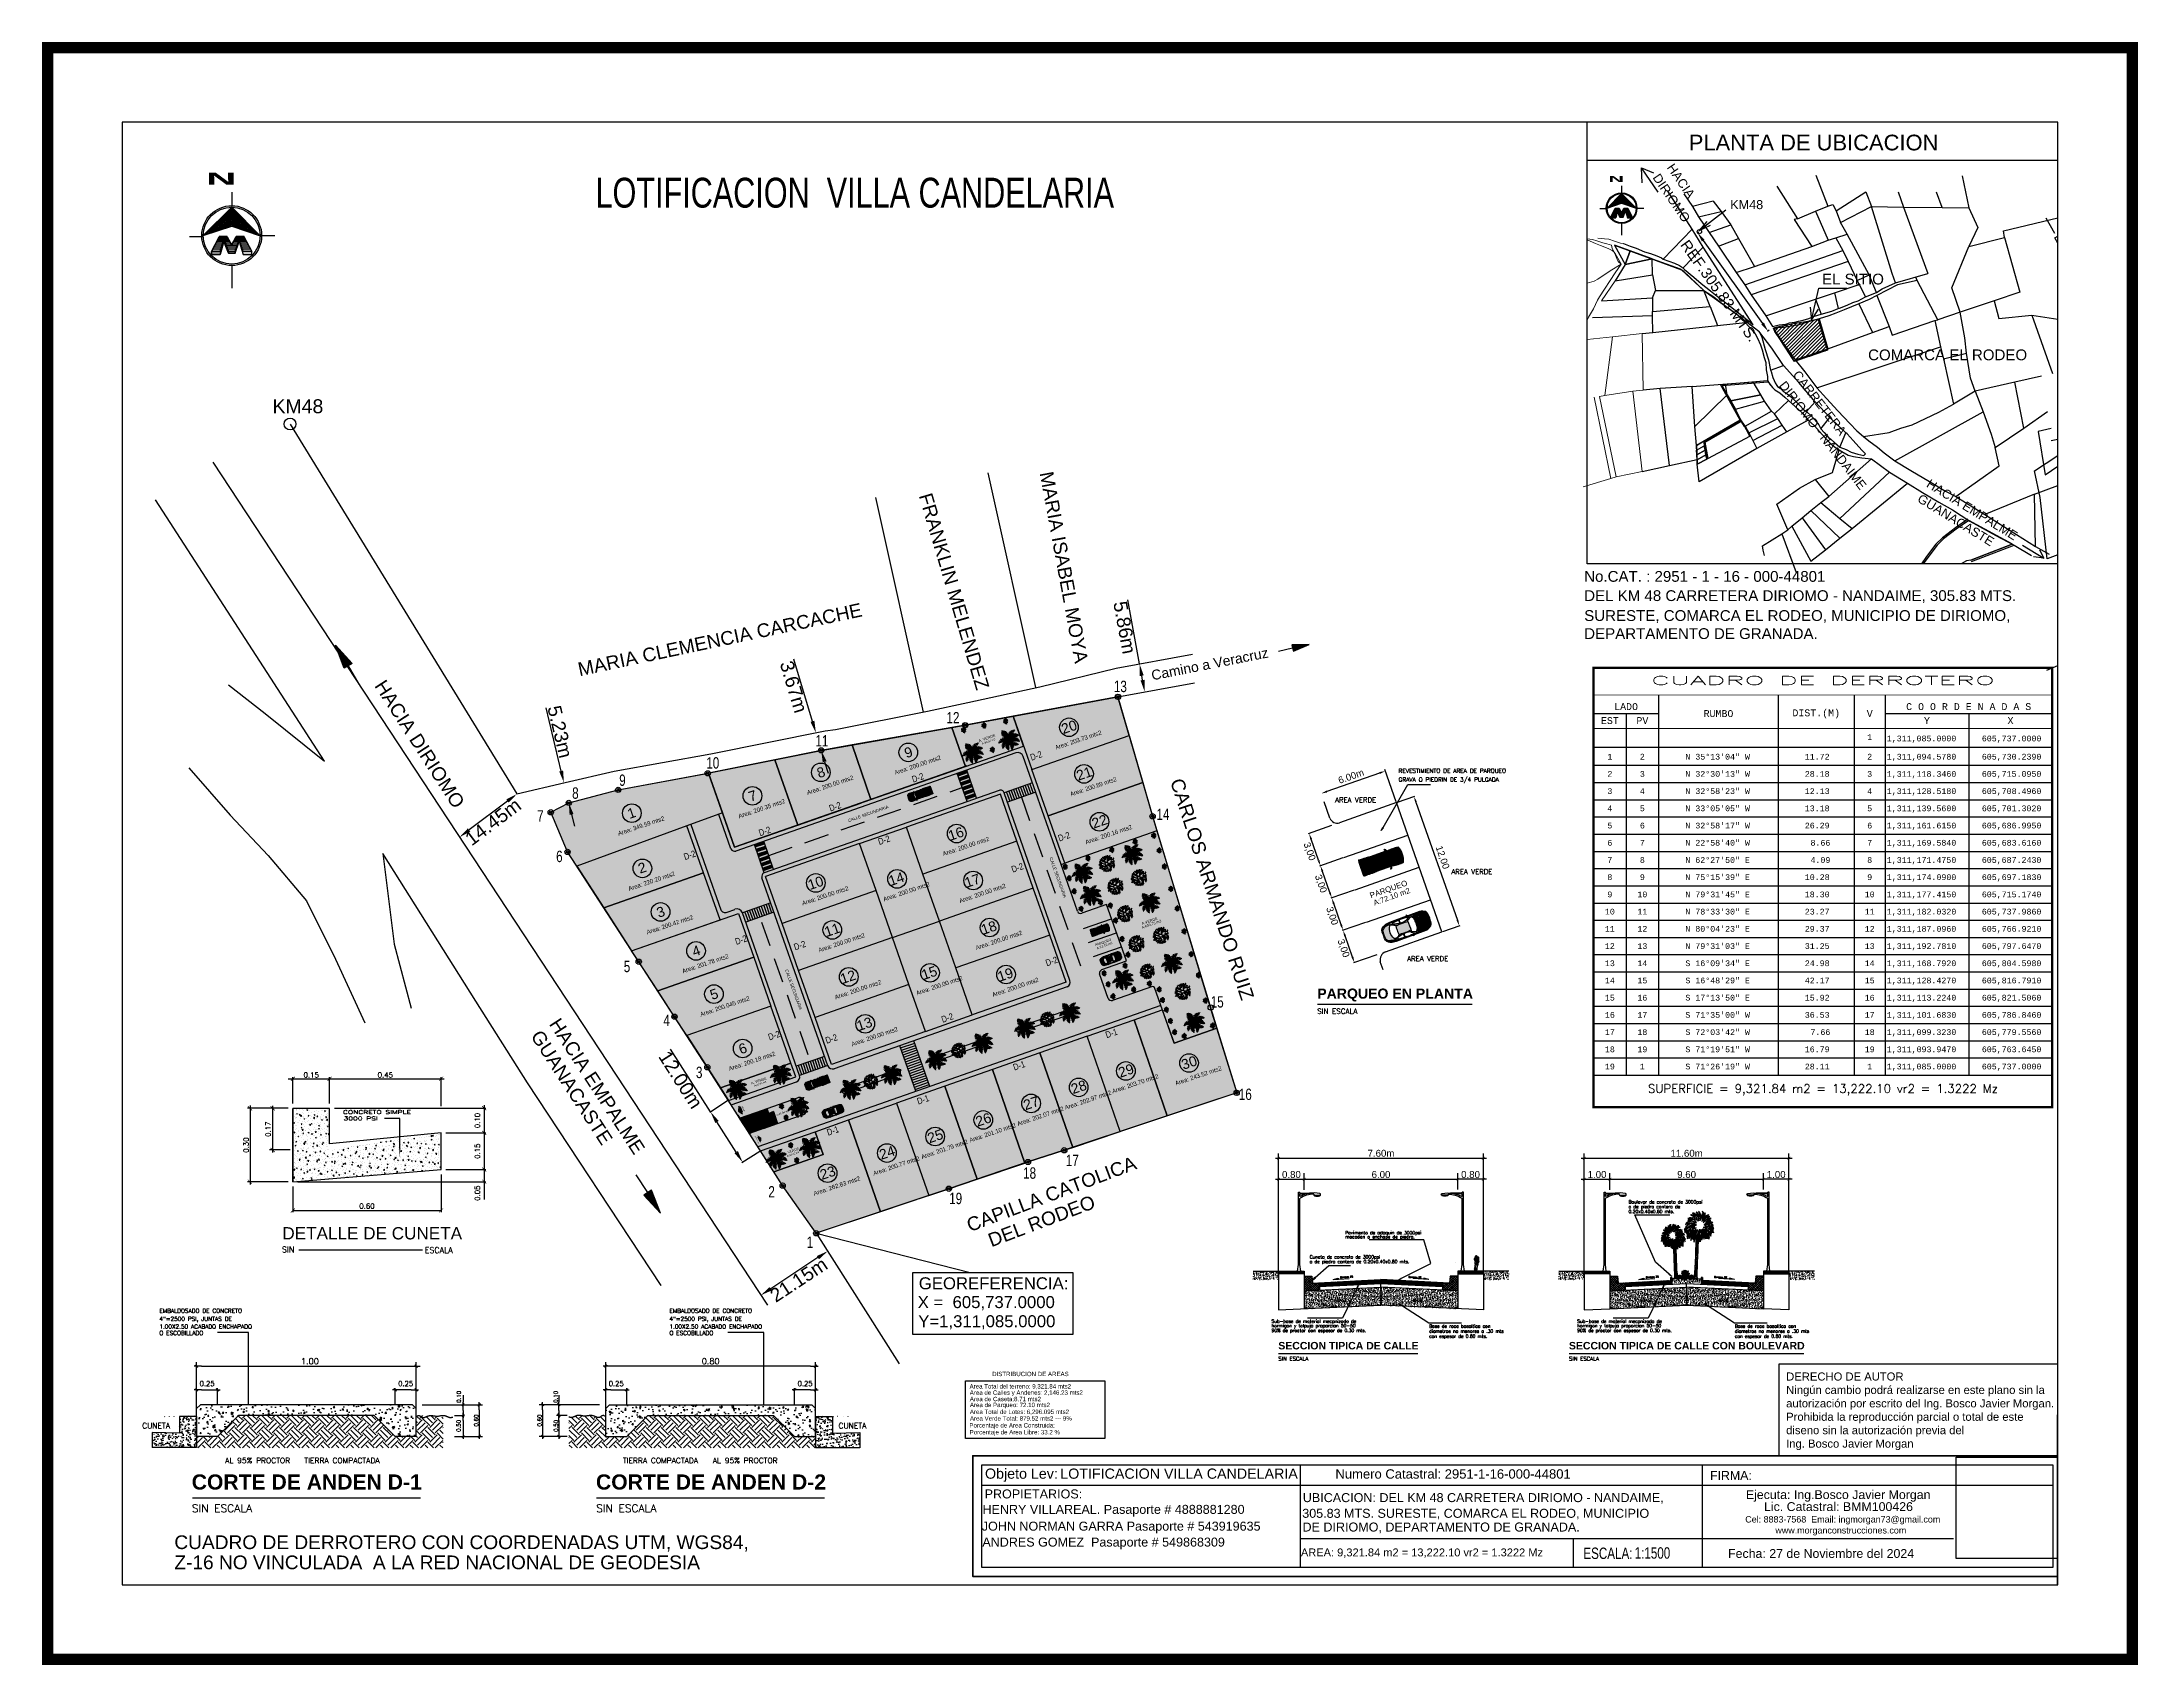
# Model space of a CAD drawing. Header units: millimetres. Extents: x 604785 to 1211550, y 1310998 to 2622648.
# Drawn here: x 604784.8 to 605206.2, y 1310998.2 to 1311324.4 of the extents above; entities that cross this region are included whole.
import ezdxf
from ezdxf.enums import TextEntityAlignment as Align

# ---------------------------------------------------------------- set-up
doc = ezdxf.new("R2010")
doc.units = ezdxf.units.MM
doc.header["$PDMODE"] = 32
doc.header["$PDSIZE"] = 0.3
doc.linetypes.add('0', pattern=[0])
for name, color, linetype in [('-42', 7, 'Continuous'), ('2', 1, 'Continuous'), ('acera', 8, 'Continuous'), ('ANDENES-TITO', 2, 'Continuous'), ('ARBOLES', 102, 'Continuous'), ('B', 3, 'Continuous'), ('BOULEVARD', 3, 'Continuous'), ('CAJETIN', 5, 'Continuous'), ('CERCO', 6, 'Continuous'), ('CIRCULO', 1, 'Continuous'), ('COTAS', 3, 'Continuous'), ('CVL_CUADCON', 1, 'Continuous'), ('CVL_CUADCON_LIN', 8, 'Continuous'), ('CVL_CUADCON_TIT', 1, 'Continuous'), ('CVL_CUADCON_TX', 2, 'Continuous'), ('datos y tabla de areas', 170, 'Continuous'), ('EDIFICIOS', 4, 'Continuous'), ('elenarbi-free_blocks', 7, 'Continuous'), ('elenarbi-Trees', 42, 'Continuous'), ('FLORES', 7, 'Continuous'), ('FRAME 025', 7, 'Continuous'), ('MUEBLES', 1, 'Continuous'), ('NORTE', 7, 'Continuous'), ('P35', 3, 'Continuous'), ('PALME-1', 82, 'Continuous'), ('Q01 - CALLES', 127, 'Continuous'), ('ROTULOS LOTES', 1, 'Continuous'), ('texto', 7, 'Continuous'), ('TEXTO 2', 7, 'Continuous'), ('TEXTOS', 2, 'Continuous'), ('Tubería A-Pluvial', 7, 'Continuous')]:
    doc.layers.add(name, color=color, linetype=linetype)
doc.layers.add('CARRO', color=7, linetype='Continuous', lineweight=18)
doc.styles.add('Ambientes', font='swiss.ttf', dxfattribs={"height": 0.2})
doc.styles.add('ARIALTEXT', font='')
doc.styles.add('B', font='arial.ttf', dxfattribs={"height": 0.0254})
doc.styles.add('CITYBLUEPRINT', font='romans.shx', dxfattribs={"width": 1.5, "height": 2.85})
doc.styles.add('HECTOR LOPEZ', font='arial.ttf')
doc.styles.add('HUECA1', font='HUECA1.shx')
doc.styles.add('MINIMO', font='arial.ttf', dxfattribs={"height": 3.6})
doc.styles.add('MONOTXT4', font='MONOTXT4.shx')
doc.styles.add('PI', font='arial.ttf', dxfattribs={"height": 0.4})
doc.styles.add('PUNTOS PI', font='arial.ttf', dxfattribs={"height": 2.75})
doc.styles.add('ROMANS', font='ROMANS', dxfattribs={"height": 0.2})
doc.styles.add('ROTULOS', font='arial.ttf', dxfattribs={"height": 3})
doc.styles.get("Standard").update_dxf_attribs({"font": 'arial.ttf'})
doc.styles.add('Style-ENGINEERING', font='ENGINEERING.shx')
doc.styles.add('TSN - Arial Narrow', font='ARIALN.TTF')
doc.styles.add('TSN - Swis721 LtCn BT', font='swisscl.ttf')
doc.styles.get('ARIALTEXT').set_extended_font_data('Arial', bold=True)
doc.dimstyles.new('COTAS LINDEROS', dxfattribs={"dimscale": 40, "dimtxt": 2.75, "dimasz": 0.06, "dimexe": 0.005, "dimexo": 0.005, "dimgap": 0.005, "dimtad": 2, "dimzin": 0, "dimdsep": 46, "dimtxsty": 'PUNTOS PI', "dimcen": 0.09, "dimclrd": 1, "dimclre": 1, "dimclrt": 3, "dimadec": 0, "dimazin": 0, "dimtfac": 1, "dimtofl": 0, "dimtmove": 0, "dimatfit": 3, "dimldrblk": 'ARCHTICK', "dimfxl": 1, "dimtolj": 1, "dimtzin": 0, "dimarcsym": 0})
doc.dimstyles.get("Standard").update_dxf_attribs({"dimtxt": 0.18, "dimasz": 0.18, "dimexe": 0.18, "dimexo": 0.0625, "dimgap": 0.09, "dimtad": 0, "dimtih": 1, "dimtoh": 1, "dimdec": 4, "dimzin": 0, "dimdsep": 46, "dimtxsty": 'Standard', "dimcen": 0.09, "dimadec": 0, "dimazin": 0, "dimtfac": 1, "dimtdec": 4, "dimtofl": 0, "dimtmove": 0, "dimatfit": 3, "dimfxl": 1, "dimtolj": 1, "dimtzin": 0, "dimarcsym": 0})
pattern_1 = [(45, (352370.79605, 828159.84258), (-0.068367715192, 0.068367715192), [])]

# ---------------------------------------------------------------- blocks, each defined once
blk = doc.blocks.new('carro1')
at = {"layer": 'P35'}
for color, points in [(146, [(-0.79, 1.85), (-0.82, 1.86), (-0.86, 3.09), (-0.85, 3.4), (-0.85, 3.45), (-0.75, 3.86), (-0.67, 4.07), (-0.59, 4.18), (-0.48, 4.23), (-0.44, 4.24), (-0.54, 4.16), (-0.64, 3.99), (-0.72, 3.75), (-0.79, 3.47), (-0.81, 3.34), (-0.81, 3.18), (-0.82, 2.95), (-0.82, 2.71), (-0.81, 2.62), (-0.82, 2.62), (-0.82, 2.53), (-0.8, 1.94)]), (9, [(-0.85, 3.55), (-0.83, 3.71), (-0.78, 3.96), (-0.73, 4.08), (-0.65, 4.18), (-0.56, 4.25), (-0.47, 4.3), (-0.33, 4.33), (0.28, 4.33), (0.43, 4.31), (0.53, 4.27), (0.66, 4.18), (0.73, 4.08), (0.81, 3.83), (0.84, 3.71), (0.85, 3.62), (0.85, 3.6), (0.81, 3.71), (0.75, 3.95), (0.69, 4.1), (0.64, 4.17), (0.53, 4.24), (0.44, 4.26), (0.34, 4.26), (-0.44, 4.27), (-0.56, 4.22), (-0.64, 4.16), (-0.72, 4.06), (-0.75, 3.93), (-0.8, 3.79)]), (146, [(0.79, 1.85), (0.82, 1.86), (0.86, 3.09), (0.85, 3.4), (0.85, 3.45), (0.75, 3.86), (0.67, 4.07), (0.59, 4.18), (0.48, 4.23), (0.44, 4.24), (0.54, 4.16), (0.64, 3.99), (0.72, 3.75), (0.79, 3.47), (0.81, 3.34), (0.81, 3.18), (0.82, 2.95), (0.82, 2.71), (0.81, 2.62), (0.82, 2.62), (0.82, 2.53), (0.8, 1.94)]), (8, [(-0.49, 2.6), (-0.49, 2.62), (-0.79, 2.62), (-0.8, 2.6)]), (146, [(-0.77, 1.66), (-0.79, 1.47), (-0.78, 1.28), (-0.72, 0.79), (-0.65, 0.47), (-0.61, 0.32), (-0.55, 0.27), (-0.64, 0.54), (-0.69, 0.63), (-0.69, 0.85), (-0.7, 0.96), (-0.69, 1.25), (-0.67, 1.45), (-0.69, 1.49), (-0.69, 1.53), (-0.56, 1.8), (-0.49, 1.91), (-0.39, 1.92), (-0.42, 2.21), (-0.42, 2.43), (-0.41, 2.72), (-0.4, 2.92), (-0.47, 3.03), (-0.54, 3.12), (-0.6, 3.23), (-0.67, 3.44), (-0.7, 3.65), (-0.73, 3.66), (-0.79, 3.41), (-0.79, 3.08), (-0.78, 2.95), (-0.74, 3.21), (-0.68, 3.25), (-0.61, 3.2), (-0.57, 3.07), (-0.52, 2.87), (-0.47, 2.65), (-0.47, 2.5), (-0.49, 2.22), (-0.52, 2.06), (-0.52, 2.02), (-0.55, 1.96), (-0.59, 1.94), (-0.65, 1.84), (-0.72, 1.71), (-0.76, 1.65)]), (146, [(0.77, 1.66), (0.79, 1.47), (0.78, 1.28), (0.72, 0.79), (0.66, 0.47), (0.62, 0.32), (0.56, 0.27), (0.64, 0.54), (0.69, 0.63), (0.7, 0.85), (0.71, 0.96), (0.7, 1.25), (0.67, 1.45), (0.7, 1.49), (0.69, 1.53), (0.57, 1.8), (0.5, 1.91), (0.4, 1.92), (0.42, 2.21), (0.43, 2.43), (0.42, 2.72), (0.4, 2.92), (0.48, 3.03), (0.55, 3.12), (0.61, 3.23), (0.68, 3.44), (0.71, 3.65), (0.74, 3.66), (0.79, 3.41), (0.79, 3.08), (0.79, 2.95), (0.74, 3.21), (0.69, 3.25), (0.62, 3.2), (0.57, 3.07), (0.52, 2.87), (0.48, 2.65), (0.48, 2.5), (0.49, 2.22), (0.52, 2.06), (0.52, 2.02), (0.56, 1.96), (0.6, 1.94), (0.65, 1.84), (0.72, 1.71), (0.77, 1.65)]), (9, [(-0.86, 1.23), (-0.86, 0.66), (-0.83, 0.55), (-0.77, 0.37), (-0.68, 0.2), (-0.65, 0.15), (-0.58, 0.1), (-0.45, 0.06), (-0.08, 0.01), (0.13, 0.01), (0.33, 0.04), (0.52, 0.08), (0.63, 0.13), (0.7, 0.22), (0.83, 0.49), (0.85, 0.6), (0.86, 1.41), (0.85, 1.41), (0.86, 1.33), (0.86, 0.66), (0.82, 0.54), (0.71, 0.29), (0.6, 0.17), (0.42, 0.11), (0.15, 0.08), (-0.09, 0.08), (-0.39, 0.11), (-0.55, 0.14), (-0.64, 0.21), (-0.71, 0.28), (-0.8, 0.49), (-0.84, 0.58), (-0.86, 0.69), (-0.85, 1.25)]), (30, [(-0.46, 0.13), (-0.53, 0.24), (-0.62, 0.31), (-0.69, 0.35), (-0.74, 0.38), (-0.71, 0.32), (-0.67, 0.26), (-0.61, 0.22), (-0.56, 0.18), (-0.51, 0.15), (-0.48, 0.14)]), (127, [(-0.67, 1.45), (-0.56, 1.18), (-0.5, 0.94), (-0.45, 0.65), (-0.43, 0.36), (-0.44, 0.13), (-0.25, 0.1), (0, 0.08), (0.16, 0.09), (0.32, 0.11), (0.44, 0.13), (0.43, 0.36), (0.46, 0.73), (0.52, 1.03), (0.6, 1.29), (0.67, 1.45), (0.54, 1.38), (0.42, 1.31), (0.21, 1.28), (0.06, 1.28), (-0.06, 1.28), (-0.34, 1.3), (-0.42, 1.31), (-0.54, 1.38)]), (30, [(0.46, 0.13), (0.53, 0.24), (0.62, 0.31), (0.69, 0.35), (0.74, 0.38), (0.71, 0.32), (0.67, 0.26), (0.61, 0.22), (0.56, 0.18), (0.51, 0.15), (0.48, 0.14)])]:
    blk.add_hatch(color=color, dxfattribs=at).paths.add_polyline_path(points)
h = blk.add_hatch(color=127, dxfattribs=at)
h.paths.add_polyline_path([(-0.28, 3.04), (-0.32, 3.03), (-0.37, 3.04), (-0.4, 3.04), (-0.43, 3.06), (-0.46, 3.09), (-0.52, 3.15), (-0.57, 3.24), (-0.6, 3.3), (-0.63, 3.4), (-0.61, 3.5), (-0.58, 3.54), (-0.54, 3.56), (-0.39, 3.63), (-0.24, 3.67), (-0.1, 3.7), (0.04, 3.7), (0.19, 3.68), (0.32, 3.65), (0.45, 3.61), (0.53, 3.57), (0.58, 3.54), (0.62, 3.46), (0.63, 3.42), (0.61, 3.34), (0.57, 3.24), (0.52, 3.15), (0.47, 3.09), (0.42, 3.06), (0.37, 3.04), (0.35, 3.03), (0.32, 3.03), (0.28, 3.04), (0.26, 3.04), (0.23, 3.05), (0.2, 3.05), (0.12, 3.06), (-0.04, 3.06), (-0.15, 3.06), (-0.23, 3.05), (-0.25, 3.04)], flags=16)
h.paths.add_polyline_path([(-0.39, 1.91), (-0.19, 1.9), (0, 1.89), (0.23, 1.9), (0.39, 1.91), (0.39, 1.91), (0.42, 2.3), (0.41, 2.69), (0.4, 2.92), (0.54, 3.12), (0.6, 3.23), (0.67, 3.44), (0.7, 3.65), (0.69, 3.81), (0.63, 3.97), (0.58, 4.06), (0.5, 4.17), (0.4, 4.26), (-0.4, 4.26), (-0.49, 4.18), (-0.57, 4.08), (-0.66, 3.89), (-0.69, 3.81), (-0.7, 3.65), (-0.67, 3.44), (-0.6, 3.23), (-0.44, 2.97), (-0.4, 2.92), (-0.41, 2.74), (-0.42, 2.65), (-0.42, 2.42), (-0.41, 2.14), (-0.4, 2)])
h = blk.add_hatch(color=8, dxfattribs=at)
edge = h.paths.add_edge_path()
edge.add_line((-0.77, 1.82), (-0.73, 1.76))
edge.add_arc((-0.77, 1.74), 0.0391, -47.4347, 31.9191, ccw=False)
edge.add_arc((-0.75, 1.74), 0.0265, 168.0279, 281.917, ccw=False)
edge.add_line((-0.77, 1.74), (-0.8, 1.78))
edge.add_line((-0.8, 1.78), (-0.82, 1.76))
edge.add_arc((-0.85, 1.79), 0.0403, 221.1586, 318.8414, ccw=False)
edge.add_line((-0.88, 1.76), (-0.93, 1.81))
edge.add_arc((-0.87, 1.86), 0.0746, 163.8715, 224.9725, ccw=False)
edge.add_line((-0.95, 1.88), (-0.77, 1.82))
h = blk.add_hatch(color=8, dxfattribs=at)
edge = h.paths.add_edge_path()
edge.add_line((0.77, 1.82), (0.73, 1.76))
edge.add_arc((0.77, 1.74), 0.0391, 508.0809, 587.4347)
edge.add_arc((0.75, 1.74), 0.0265, 258.083, 371.9721)
edge.add_line((0.77, 1.74), (0.8, 1.78))
edge.add_line((0.8, 1.78), (0.82, 1.76))
edge.add_arc((0.85, 1.79), 0.0403, 221.1586, 318.8414)
edge.add_line((0.88, 1.76), (0.93, 1.81))
edge.add_arc((0.87, 1.86), 0.0746, 315.0275, 376.1285)
edge.add_line((0.95, 1.88), (0.77, 1.82))
h = blk.add_hatch(color=146, dxfattribs=at)
h.paths.add_polyline_path([(-0.45, 0.18), (-0.54, 0.28), (-0.58, 0.38), (-0.65, 0.69), (-0.69, 1), (-0.66, 1.42), (-0.61, 1.25), (-0.53, 0.98), (-0.48, 0.72), (-0.46, 0.57), (-0.45, 0.42), (-0.44, 0.32), (-0.44, 0.21)])
h.paths.add_polyline_path([(-0.65, 0.37), (-0.75, 0.41), (-0.82, 0.58), (-0.84, 0.66), (-0.83, 1.07), (-0.83, 1.72), (-0.81, 1.75), (-0.79, 1.64), (-0.79, 1.2), (-0.75, 0.96), (-0.71, 0.73), (-0.7, 0.59), (-0.66, 0.44), (-0.63, 0.36)])
h = blk.add_hatch(color=146, dxfattribs=at)
h.paths.add_polyline_path([(0.45, 0.18), (0.54, 0.28), (0.58, 0.38), (0.65, 0.69), (0.69, 1), (0.66, 1.42), (0.61, 1.25), (0.53, 0.98), (0.48, 0.72), (0.46, 0.57), (0.45, 0.42), (0.44, 0.32), (0.44, 0.21)])
h.paths.add_polyline_path([(0.65, 0.37), (0.75, 0.41), (0.82, 0.58), (0.84, 0.66), (0.83, 1.07), (0.83, 1.72), (0.81, 1.75), (0.79, 1.64), (0.79, 1.2), (0.75, 0.96), (0.71, 0.73), (0.7, 0.59), (0.66, 0.44), (0.63, 0.36)])
at = {"layer": 'P35', "color": 7}
for p, q in [((-0.8, 2.63), (-0.49, 2.63)), ((-0.8, 2.62), (-0.49, 2.62)), ((-0.8, 2.6), (-0.49, 2.6)), ((-0.8, 2.59), (-0.49, 2.59)), ((0.8, 2.63), (0.49, 2.63)), ((0.8, 2.62), (0.49, 2.62)), ((0.8, 2.6), (0.49, 2.6)), ((0.8, 2.59), (0.49, 2.59)), ((-0.61, 0.19), (-0.61, 0.19))]:
    blk.add_line(p, q, dxfattribs=at)
for points in [[(-0.71, 4.04, 0.134107), (-0.79, 3.96, 0.076542), (-0.87, 3.45), (-0.87, 1.85, 0.085317)], [(-0.87, 3.45, -0.04536), (-0.71, 4.04, -0.316238), (-0.4, 4.26), (0, 4.26), (0.4, 4.26, -0.316238), (0.71, 4.04, -0.04536), (0.87, 3.45, -0.995785)], [(-0.81, 2.44), (-0.81, 3.24, -0.076793), (-0.66, 3.89, -3.166947)], [(-0.79, 3.96, -0.339592), (-0.29, 4.34), (0, 4.34), (0.29, 4.34, -0.339592), (0.79, 3.96, -1.295903)], [(-0.4, 4.26, 0.307984), (-0.67, 3.44, 0.021458), (-0.6, 3.23, 0.089138), (-0.47, 3.03, 0.076147), (-0.4, 2.92, 0.055297), (-0.39, 1.91, 0.055323)], [(0.4, 4.26, -0.307984), (0.67, 3.44, -0.021458), (0.6, 3.23, -0.089138), (0.47, 3.03, -0.076147), (0.4, 2.92, -0.055297), (0.39, 1.91, -0.055323)], [(0.81, 2.44), (0.81, 3.24, 0.076793), (0.66, 3.89, 3.166947)], [(0.87, 1.85), (0.87, 3.45, 0.076542), (0.79, 3.96, 0.134107), (0.71, 4.04)], [(-0.87, 3.12, 0.005985), (-0.83, 2.06), (-0.84, 1.84, 0.082522)], [(-0.77, 1.66), (-0.61, 1.93, -0.122145), (-0.55, 1.99, 0.205815), (-0.53, 2.02, 0.151874), (-0.63, 3.21, 0.290836), (-0.74, 3.22, 0.061376), (-0.78, 1.82)], [(0.77, 1.66), (0.61, 1.93, 0.122145), (0.55, 1.99, -0.205815), (0.53, 2.02, -0.151874), (0.63, 3.21, -0.290836), (0.74, 3.22, -0.061376), (0.78, 1.82)], [(0.84, 1.84), (0.84, 2.06, 0.005985), (0.87, 3.12)], [(-0.87, 1.75), (-0.87, 0.66, 0.085317), (-0.78, 0.37), (-0.67, 0.14, 0.150666), (-0.45, 0.05, 0.106558), (0.45, 0.05, 0.150666), (0.67, 0.14), (0.78, 0.37, 0.085317), (0.87, 0.66), (0.87, 1.75, 0.076542)], [(-0.84, 1.75), (-0.85, 0.66, 0.082522), (-0.75, 0.39), (-0.74, 0.38, 0.28772), (-0.44, 0.13, 0.107642), (0.44, 0.13, 0.28772), (0.74, 0.38), (0.75, 0.39, 0.082522), (0.85, 0.66), (0.84, 1.75, 0.005985)], [(-0.77, 1.75, 0.003758), (-0.77, 1.66)], [(0.77, 1.75, -0.003758), (0.77, 1.66)]]:
    blk.add_lwpolyline(points, format="xyb", dxfattribs=at)
for points in [[(0.58, 3.54, -0.244234), (0.62, 3.38, -0.10952), (0.49, 3.11, -0.34796), (0.23, 3.05, 0.037334), (-0.23, 3.05, -0.34796), (-0.49, 3.11, -0.10952), (-0.62, 3.38, -0.244234), (-0.58, 3.54, -0.276546)], [(-0.77, 1.82), (-0.73, 1.76, -0.360781), (-0.74, 1.71, -0.542329), (-0.77, 1.74), (-0.8, 1.78), (-0.82, 1.76, -0.454056), (-0.88, 1.76), (-0.93, 1.81, -0.273105), (-0.95, 1.88)], [(-0.45, 1.92, 0.328475), (-0.52, 1.88), (-0.69, 1.53, 0.439617), (-0.67, 1.45), (-0.42, 1.31, 0.06084), (0, 1.28, 0.06084), (0.42, 1.31), (0.67, 1.45, 0.439617), (0.69, 1.53), (0.52, 1.88, 0.328475), (0.45, 1.92, -0.057395)], [(0.77, 1.82), (0.73, 1.76, 0.360781), (0.74, 1.71, 0.542329), (0.77, 1.74), (0.8, 1.78), (0.82, 1.76, 0.454056), (0.88, 1.76), (0.93, 1.81, 0.273105), (0.95, 1.88)]]:
    blk.add_lwpolyline(points, format="xyb", close=True, dxfattribs=at)
for centre, radius, start, end in [((3.67, 1.56), 4.46, 177.4786, 196.1176), ((-0.9, -0.11), 0.515, 26.8399, 72.4584), ((1.38, 1.06), 2.08, 169.1317, 202.1569), ((-3.11, 0.36), 2.68, 355.1298, 24.1159), ((3.11, 0.36), 2.68, 155.8841, 184.8702), ((0.9, -0.11), 0.515, 107.5416, 153.1601), ((-1.38, 1.06), 2.08, 337.8431, 10.8683), ((-3.67, 1.56), 4.46, 343.8824, 2.5214)]:
    blk.add_arc(centre, radius, start, end, dxfattribs=at)
blk = doc.blocks.new('A$C03F432A0')
at = {"layer": 'CARRO'}
h = blk.add_hatch(color=8, dxfattribs=at)
edge = h.paths.add_edge_path()
edge.add_line((10.69, 7.73), (10.72, 7.79))
edge.add_arc((10.69, 7.81), 0.0394, 693.9499, 773.3037)
edge.add_arc((10.71, 7.82), 0.0268, 443.952, 557.8411)
edge.add_line((10.68, 7.81), (10.65, 7.77))
edge.add_line((10.65, 7.77), (10.64, 7.79))
edge.add_arc((10.61, 7.76), 0.0406, 407.0276, 504.7104)
edge.add_line((10.58, 7.78), (10.53, 7.72))
edge.add_arc((10.59, 7.68), 0.0753, 500.8965, 561.9975)
edge.add_line((10.52, 7.65), (10.69, 7.73))
h = blk.add_hatch(color=256, dxfattribs=at)
h.set_gradient(color1=(110, 110, 110), color2=(237, 237, 237), one_color=1, tint=0.93, name='SPHERICAL')
h.paths.add_polyline_path([(10.75, 8.85, 0.179944), (10.67, 8.64, -0.113297), (10.71, 8.89, -0.116156), (11.42, 9.07, -0.115969), (12.13, 8.9), (12.13, 8.9, -0.113297), (12.18, 8.65, -0.000135), (12.18, 8.65, 0.180082), (12.09, 8.86, 0.092939), (11.42, 8.98, 0.092939)])
h = blk.add_hatch(color=256, dxfattribs=at)
h.set_gradient(color1=(51, 135, 215), one_color=1, tint=1, name='SPHERICAL')
h.paths.add_polyline_path([(10.72, 7.72), (10.77, 7.72), (10.98, 7.25, -0.219951), (11.88, 7.25), (12.04, 7.6), (12.09, 7.69), (12.13, 7.69), (12.13, 7.94, 0.037404), (12.16, 8.43), (12.16, 8.54, -0.747961), (12.08, 8.55), (12.11, 7.87, 0.15127), (10.74, 7.86), (10.77, 8.54, -0.665118), (10.69, 8.54), (10.69, 8.43, 0.037404), (10.72, 7.94)])
h.paths.add_polyline_path([(10.78, 7.83, -0.165981), (12.08, 7.83), (11.85, 7.28, 0.189647), (11.02, 7.28)], flags=16)
h = blk.add_hatch(color=256, dxfattribs=at)
h.set_gradient(color1=(250, 246, 5), color2=(255, 254, 240), one_color=1, tint=0.97, name='SPHERICAL')
h.paths.add_polyline_path([(10.76, 8.64, 0.144872), (10.74, 8.67, 0.391406), (10.73, 8.67, 0.188365), (10.71, 8.64, -0.083561), (10.73, 8.76, -0.165877), (10.75, 8.79), (10.77, 8.79)])
h = blk.add_hatch(color=256, dxfattribs=at)
h.set_gradient(color1=(253, 124, 146), color2=(254, 220, 226), one_color=1, tint=0.93, name='SPHERICAL')
h.paths.add_polyline_path([(10.76, 8.64, 0.429703), (10.71, 8.64, -0.188943), (10.73, 8.67, -0.388639), (10.74, 8.67, -0.144872)])
h = blk.add_hatch(color=256, dxfattribs=at)
h.set_gradient(color1=(253, 124, 146), color2=(254, 220, 226), one_color=1, tint=0.93, name='SPHERICAL')
edge = h.paths.add_edge_path()
edge.add_ellipse((10.73, 8.61), major_axis=(0, 0.0204), ratio=0.780308, start_angle=0, end_angle=360, ccw=False)
h = blk.add_hatch(color=256, dxfattribs=at)
h.set_gradient(color1=(250, 246, 5), color2=(255, 254, 240), one_color=1, tint=0.97, name='SPHERICAL')
h.paths.add_polyline_path([(10.75, 8.55, -0.587503), (10.71, 8.55, -0.147486), (10.71, 8.6, 0.772926), (10.75, 8.6, -0.147486)])
h = blk.add_hatch(color=256, dxfattribs=at)
h.set_gradient(color1=(51, 135, 215), color2=(76, 150, 220), one_color=1, tint=0.58, name='SPHERICAL')
h.paths.add_polyline_path([(10.74, 6.76), (10.79, 6.76), (10.79, 7.62), (10.75, 7.7), (10.73, 7.7)])
h = blk.add_hatch(color=256, dxfattribs=at)
h.set_gradient(color1=(51, 135, 215), color2=(217, 233, 247), one_color=1, tint=0.91, name='SPHERICAL')
h.paths.add_polyline_path([(10.79, 7.92, -0.117513), (12.07, 7.93), (12.03, 8.86, 0.177138), (10.82, 8.86)])
h = blk.add_hatch(color=256, dxfattribs=at)
h.set_gradient(color1=(195, 230, 254), one_color=1, tint=1, name='CYLINDER')
h.paths.add_polyline_path([(11.03, 7.29, -0.178383), (11.84, 7.3), (12.05, 7.8, 0.287112), (12.02, 7.84, 0.1586), (10.83, 7.83, 0.286492), (10.81, 7.8)])
h = blk.add_hatch(color=256, dxfattribs=at)
h.set_gradient(color1=(195, 230, 254), one_color=1, tint=1)
h.paths.add_polyline_path([(10.82, 6.76), (10.95, 6.76), (10.95, 7.24), (10.82, 7.5)])
h = blk.add_hatch(color=256, dxfattribs=at)
h.set_gradient(color1=(195, 230, 254), one_color=1, tint=1)
h.paths.add_polyline_path([(11.91, 6.77), (12.04, 6.77), (12.03, 7.5), (11.91, 7.24)])
h = blk.add_hatch(color=256, dxfattribs=at)
h.set_gradient(color1=(51, 135, 215), color2=(76, 150, 220), one_color=1, tint=0.58, name='SPHERICAL')
h.paths.add_polyline_path([(12.07, 6.77), (12.13, 6.77), (12.13, 7.66), (12.1, 7.66), (12.06, 7.6)])
h = blk.add_hatch(color=256, dxfattribs=at)
h.set_gradient(color1=(250, 246, 5), color2=(255, 254, 240), one_color=1, tint=0.97, name='SPHERICAL')
h.paths.add_polyline_path([(12.09, 8.64, -0.144872), (12.11, 8.67, -0.391406), (12.13, 8.67, -0.188365), (12.14, 8.64, 0.083561), (12.12, 8.76, 0.165877), (12.1, 8.79), (12.08, 8.79)])
h = blk.add_hatch(color=256, dxfattribs=at)
h.set_gradient(color1=(253, 124, 146), color2=(254, 220, 226), one_color=1, tint=0.93, name='SPHERICAL')
h.paths.add_polyline_path([(12.09, 8.64, -0.429703), (12.14, 8.64, 0.188943), (12.13, 8.67, 0.388639), (12.11, 8.67, 0.144872)])
h = blk.add_hatch(color=256, dxfattribs=at)
h.set_gradient(color1=(250, 246, 5), color2=(255, 254, 240), one_color=1, tint=0.97, name='SPHERICAL')
h.paths.add_polyline_path([(12.1, 8.56, 0.587503), (12.14, 8.56, 0.147486), (12.14, 8.6, -0.772926), (12.1, 8.6, 0.147486)])
h = blk.add_hatch(color=256, dxfattribs=at)
h.set_gradient(color1=(253, 124, 146), color2=(254, 220, 226), one_color=1, tint=0.93, name='SPHERICAL')
edge = h.paths.add_edge_path()
edge.add_ellipse((12.12, 8.61), major_axis=(0, 0.0204), ratio=0.780308, start_angle=0, end_angle=360)
h = blk.add_hatch(color=8, dxfattribs=at)
edge = h.paths.add_edge_path()
edge.add_line((12.17, 7.73), (12.14, 7.79))
edge.add_arc((12.18, 7.81), 0.0394, -233.3037, -153.9499, ccw=False)
edge.add_arc((12.15, 7.82), 0.0268, -17.8411, 96.048, ccw=False)
edge.add_line((12.18, 7.81), (12.21, 7.77))
edge.add_line((12.21, 7.77), (12.22, 7.79))
edge.add_arc((12.25, 7.76), 0.0406, 35.2896, 132.9724, ccw=False)
edge.add_line((12.28, 7.78), (12.33, 7.72))
edge.add_arc((12.27, 7.68), 0.0753, -21.9975, 39.1035, ccw=False)
edge.add_line((12.34, 7.65), (12.17, 7.73))
h = blk.add_hatch(color=256, dxfattribs=at)
h.set_gradient(color1=(110, 110, 110), color2=(237, 237, 237), one_color=1, tint=0.93, name='SPHERICAL')
h.paths.add_polyline_path([(10.73, 5.24, -0.000001), (10.73, 5.24, 0.029249), (11.44, 5.2, 0.029523), (12.15, 5.24, 0.384661), (12.2, 5.28, 0.075304), (12.18, 5.53), (12.15, 5.33, -0.347811), (12.11, 5.28, -0.031351), (11.44, 5.24, -0.031037), (10.77, 5.28, -0.348149), (10.73, 5.32), (10.7, 5.52, 0.075312), (10.69, 5.28, 0.384387)])
h = blk.add_hatch(color=256, dxfattribs=at)
h.set_gradient(color1=(51, 135, 215), color2=(76, 150, 220), one_color=1, tint=0.58, name='SPHERICAL')
h.paths.add_polyline_path([(10.7, 5.96), (10.73, 5.92), (10.76, 5.92), (10.79, 5.95), (10.79, 6.73), (10.73, 6.73), (10.74, 6.44, 0.034741)])
h = blk.add_hatch(color=256, dxfattribs=at)
h.set_gradient(color1=(51, 135, 215), one_color=1, tint=1, name='SPHERICAL')
h.paths.add_polyline_path([(12.18, 5.94), (12.16, 5.91), (12.1, 5.91), (12.06, 5.95), (11.89, 6.24), (11.87, 6.23), (12.07, 5.83, -0.066722), (11.44, 5.75, -0.066024), (10.81, 5.83), (11.01, 6.22), (10.98, 6.23), (10.82, 5.94), (10.78, 5.9), (10.72, 5.9), (10.7, 5.92, 0.028293), (10.72, 5.52), (10.74, 5.32, 0.304518), (10.77, 5.29), (10.8, 5.29), (10.8, 5.81, 0.12797), (12.08, 5.81), (12.08, 5.29), (12.11, 5.3, 0.280749), (12.14, 5.32, 0.017623), (12.18, 5.75)])
h = blk.add_hatch(color=256, dxfattribs=at)
h.set_gradient(color1=(51, 135, 215), color2=(212, 230, 247), one_color=1, tint=0.9, name='SPHERICAL')
h.paths.add_polyline_path([(10.81, 5.29, 0.063439), (12.07, 5.29), (12.07, 5.78, -0.118272), (10.81, 5.78)])
h = blk.add_hatch(color=256, dxfattribs=at)
h.set_gradient(color1=(195, 230, 254), one_color=1, tint=1)
h.paths.add_polyline_path([(10.84, 6.05), (10.95, 6.25), (10.95, 6.73), (10.83, 6.73)])
h = blk.add_hatch(color=256, dxfattribs=at)
h.set_gradient(color1=(195, 230, 254), one_color=1, tint=1)
h.paths.add_polyline_path([(10.84, 5.84, 0.134496), (12.03, 5.85), (11.85, 6.22, -0.182612), (11.02, 6.21)])
h = blk.add_hatch(color=256, dxfattribs=at)
h.set_gradient(color1=(51, 135, 215), color2=(238, 245, 252), one_color=1, tint=0.96, name='CYLINDER')
h.paths.add_polyline_path([(10.99, 6.26, 0.101169), (11.44, 6.17, 0.098906), (11.88, 6.26), (11.88, 7.24, 0.098789), (11.43, 7.34, 0.108512), (10.98, 7.23)])
h = blk.add_hatch(color=256, dxfattribs=at)
h.set_gradient(color1=(195, 230, 254), one_color=1, tint=1)
h.paths.add_polyline_path([(11.91, 6.26), (12.05, 6.01), (12.05, 6.74), (11.91, 6.74)])
h = blk.add_hatch(color=256, dxfattribs=at)
h.set_gradient(color1=(51, 135, 215), color2=(76, 150, 220), one_color=1, tint=0.58, name='SPHERICAL')
h.paths.add_polyline_path([(12.08, 5.96), (12.11, 5.93), (12.15, 5.93), (12.18, 5.97), (12.18, 6.14, 0.030672), (12.13, 6.45), (12.13, 6.74), (12.07, 6.74)])
at = {"lineweight": 35}
for p, q in [((10.73, 7.7), (10.75, 7.7)), ((10.74, 6.76), (10.73, 7.7)), ((10.75, 7.7), (10.79, 7.62)), ((10.79, 7.62), (10.79, 6.76)), ((10.79, 6.76), (10.74, 6.76))]:
    blk.add_line(p, q, dxfattribs=at)
for centre, radius, start, end in [((10.78, 8.58), 0.0795, 150.0386, 198.709), ((10.73, 8.61), 0.0181, 19.3282, 156.1603), ((10.73, 8.57), 0.0256, 206.1491, 333.8509), ((10.68, 8.58), 0.078, 340.8643, 29.4697), ((12.17, 8.58), 0.078, 150.5303, 199.1357), ((12.12, 8.61), 0.0181, 23.8397, 160.6718), ((12.12, 8.57), 0.0256, 206.1491, 333.8509), ((12.07, 8.58), 0.0795, 341.291, 29.9614)]:
    blk.add_arc(centre, radius, start, end, dxfattribs=at)
at = {"layer": 'CARRO', "color": 7}
for p, q in [((10.52, 7.65), (10.69, 7.73)), ((10.58, 7.78), (10.53, 7.72)), ((10.65, 7.77), (10.64, 7.79)), ((10.68, 7.81), (10.65, 7.77)), ((10.69, 7.73), (10.72, 7.79)), ((12.17, 7.73), (12.14, 7.79)), ((12.34, 7.65), (12.17, 7.73)), ((12.18, 7.81), (12.21, 7.77)), ((12.21, 7.77), (12.22, 7.79)), ((12.28, 7.78), (12.33, 7.72))]:
    blk.add_line(p, q, dxfattribs=at)
at = {"layer": 'CARRO', "color": 0}
for p, q in [((10.68, 8.77), (10.67, 8.65)), ((10.67, 8.65), (10.69, 8.76)), ((10.71, 8.89), (10.68, 8.77)), ((10.69, 8.76), (10.76, 8.86)), ((10.69, 8.54), (10.7, 8.18)), ((10.7, 8.18), (10.72, 7.94)), ((10.72, 7.94), (10.72, 7.72)), ((10.72, 7.72), (10.77, 7.72)), ((10.73, 7.7), (10.75, 7.7)), ((10.74, 6.76), (10.73, 7.7)), ((10.74, 7.86), (10.77, 8.54)), ((10.75, 7.7), (10.79, 7.62)), ((10.76, 8.86), (10.9, 8.9)), ((10.77, 7.72), (10.98, 7.25)), ((11.02, 7.28), (10.78, 7.83)), ((10.79, 7.92), (10.82, 8.86)), ((10.79, 7.62), (10.79, 6.76)), ((11.03, 7.29), (10.81, 7.8)), ((10.82, 7.5), (10.95, 7.24)), ((10.82, 6.76), (10.82, 7.5)), ((11.06, 8.15), (11.17, 8.68)), ((11.06, 8.15), (11.17, 8.68)), ((11.06, 8.15), (11.17, 8.68)), ((11.77, 8.15), (11.65, 8.68)), ((11.77, 8.15), (11.65, 8.68)), ((11.77, 8.15), (11.65, 8.68)), ((11.84, 7.3), (12.05, 7.8)), ((12.08, 7.83), (11.85, 7.28)), ((11.88, 7.25), (12.09, 7.69)), ((11.91, 7.24), (12.03, 7.5)), ((12.03, 8.86), (12.07, 7.93)), ((12.03, 7.5), (12.03, 6.77)), ((12.06, 7.6), (12.1, 7.66)), ((12.07, 6.77), (12.06, 7.6)), ((12.08, 8.55), (12.11, 7.87)), ((12.15, 8.76), (12.09, 8.86)), ((12.09, 7.69), (12.13, 7.69)), ((12.1, 7.66), (12.13, 7.66)), ((12.17, 8.78), (12.13, 8.9)), ((12.13, 7.94), (12.15, 8.18)), ((12.13, 7.69), (12.13, 7.94)), ((12.13, 7.66), (12.13, 6.77)), ((12.18, 8.66), (12.15, 8.76)), ((12.15, 8.18), (12.16, 8.54)), ((12.18, 8.65), (12.17, 8.78)), ((10.69, 5.4), (10.7, 5.52)), ((10.7, 5.96), (10.71, 6.2)), ((10.73, 5.92), (10.7, 5.96)), ((10.7, 5.92), (10.72, 5.9)), ((10.7, 5.72), (10.7, 5.92)), ((10.74, 5.32), (10.7, 5.72)), ((10.7, 5.52), (10.72, 5.42)), ((10.71, 6.2), (10.74, 6.44)), ((10.72, 5.9), (10.78, 5.9)), ((10.76, 5.92), (10.73, 5.92)), ((10.79, 6.76), (10.74, 6.76)), ((10.79, 6.76), (10.74, 6.76)), ((10.74, 6.73), (10.79, 6.73)), ((10.74, 6.44), (10.74, 6.73)), ((10.79, 5.95), (10.76, 5.92)), ((10.78, 5.9), (10.82, 5.94)), ((10.79, 6.73), (10.79, 5.95)), ((10.8, 5.29), (10.8, 5.81)), ((11, 6.21), (10.81, 5.83)), ((11.12, 5.77), (10.81, 5.83)), ((10.81, 5.29), (10.81, 5.78)), ((10.95, 6.76), (10.82, 6.76)), ((10.82, 5.94), (10.98, 6.23)), ((10.83, 6.73), (10.84, 6.05)), ((10.95, 6.73), (10.83, 6.73)), ((10.84, 6.05), (10.95, 6.25)), ((10.84, 5.84), (11.02, 6.21)), ((10.95, 7.24), (10.95, 6.76)), ((10.95, 6.25), (10.95, 6.73)), ((10.99, 6.27), (10.98, 7.23)), ((10.98, 6.23), (11, 6.21)), ((11.44, 5.75), (11.12, 5.77)), ((11.75, 5.77), (11.44, 5.75)), ((12.07, 5.83), (11.75, 5.77)), ((12.03, 5.85), (11.85, 6.22)), ((11.89, 6.24), (11.87, 6.23)), ((11.87, 6.23), (12.07, 5.83)), ((11.88, 6.26), (11.88, 7.24)), ((12.06, 5.95), (11.89, 6.24)), ((11.91, 6.77), (11.91, 7.24)), ((12.03, 6.77), (11.91, 6.77)), ((11.91, 6.74), (11.91, 6.26)), ((12.05, 6.74), (11.91, 6.74)), ((11.91, 6.26), (12.05, 6.01)), ((12.05, 6.01), (12.05, 6.74)), ((12.1, 5.91), (12.06, 5.95)), ((12.13, 6.77), (12.07, 6.77)), ((12.07, 5.29), (12.07, 5.78)), ((12.08, 6.74), (12.13, 6.74)), ((12.08, 5.96), (12.08, 6.74)), ((12.11, 5.93), (12.08, 5.96)), ((12.08, 5.29), (12.08, 5.81)), ((12.16, 5.91), (12.1, 5.91)), ((12.15, 5.93), (12.11, 5.93)), ((12.13, 6.74), (12.13, 6.45)), ((12.13, 6.45), (12.16, 6.3)), ((12.14, 5.32), (12.18, 5.75)), ((12.18, 5.97), (12.15, 5.93)), ((12.16, 6.3), (12.18, 6.14)), ((12.18, 5.93), (12.16, 5.91)), ((12.18, 5.52), (12.16, 5.36)), ((12.18, 6.14), (12.18, 5.97)), ((12.18, 5.84), (12.18, 5.93)), ((12.18, 5.75), (12.18, 5.84)), ((12.18, 5.53), (12.2, 5.41)), ((10.69, 5.27), (10.69, 5.4)), ((10.7, 5.25), (10.69, 5.27)), ((10.73, 5.24), (10.7, 5.25)), ((11.09, 5.21), (10.73, 5.24)), ((11.44, 5.2), (11.09, 5.21)), ((11.8, 5.21), (11.44, 5.2)), ((12.15, 5.24), (11.8, 5.21)), ((12.18, 5.26), (12.15, 5.24)), ((12.2, 5.28), (12.18, 5.26)), ((12.2, 5.41), (12.2, 5.28))]:
    blk.add_line(p, q, dxfattribs=at)
at = {"layer": 'CARRO', "linetype": 'Continuous'}
for p, q in [((10.67, 8.64), (10.67, 8.56)), ((10.67, 8.56), (10.67, 8.39)), ((10.72, 6.45), (10.72, 7.92)), ((10.76, 7.71), (10.72, 7.71)), ((10.76, 7.88), (10.8, 8.87)), ((10.8, 7.63), (10.76, 7.71)), ((10.78, 7.83), (11.02, 7.28)), ((10.78, 7.83), (11.02, 7.28)), ((10.8, 7.63), (10.97, 7.25)), ((12.08, 7.83), (11.85, 7.28)), ((12.08, 7.83), (11.85, 7.28)), ((12.05, 7.6), (11.89, 7.26)), ((12.1, 7.89), (12.05, 8.87)), ((12.05, 7.6), (12.1, 7.68)), ((12.15, 6.46), (12.14, 7.93)), ((12.18, 8.65), (12.18, 8.57)), ((12.18, 8.57), (12.18, 8.4)), ((10.73, 5.91), (10.69, 5.95)), ((10.81, 6.75), (10.72, 6.75)), ((10.77, 5.91), (10.73, 5.91)), ((10.81, 5.95), (10.77, 5.91)), ((10.97, 6.75), (10.81, 6.75)), ((10.81, 5.95), (10.81, 6.75)), ((10.98, 6.25), (10.81, 5.95)), ((11.01, 6.22), (10.81, 5.83)), ((10.97, 6.75), (10.98, 6.25)), ((11.87, 6.23), (12.07, 5.83)), ((11.89, 6.75), (12.06, 6.76)), ((11.9, 6.25), (12.07, 5.96)), ((12.06, 6.76), (12.15, 6.76)), ((12.06, 6.76), (12.07, 5.96)), ((12.07, 5.96), (12.11, 5.92)), ((12.11, 5.92), (12.15, 5.92)), ((12.15, 5.92), (12.19, 5.96))]:
    blk.add_line(p, q, dxfattribs=at)
at = {"layer": 'CARRO'}
for p, q in [((10.69, 8.66), (10.69, 8.54)), ((10.69, 8.55), (10.69, 8.63)), ((10.69, 8.43), (10.69, 8.54)), ((10.69, 8.43), (10.69, 8.54)), ((10.72, 7.72), (10.72, 7.94)), ((10.72, 7.72), (10.72, 7.94)), ((10.77, 7.72), (10.72, 7.72)), ((10.77, 7.72), (10.72, 7.72)), ((10.73, 7.7), (10.75, 7.7)), ((10.74, 6.76), (10.73, 7.7)), ((10.77, 8.54), (10.74, 7.86)), ((10.77, 8.54), (10.74, 7.86)), ((10.75, 8.79), (10.77, 8.79)), ((10.75, 7.7), (10.79, 7.62)), ((10.76, 8.83), (10.78, 8.83)), ((10.76, 8.64), (10.77, 8.79)), ((10.78, 8.85), (10.77, 8.54)), ((10.77, 8.85), (10.78, 8.85)), ((10.78, 8.83), (10.77, 8.55)), ((10.98, 7.25), (10.77, 7.72)), ((10.98, 7.25), (10.77, 7.72)), ((10.79, 7.92), (10.82, 8.86)), ((10.79, 7.62), (10.79, 6.76)), ((11.03, 7.29), (10.81, 7.8)), ((10.82, 7.5), (10.95, 7.24)), ((10.82, 6.76), (10.82, 7.5)), ((11.84, 7.3), (12.05, 7.8)), ((12.04, 7.6), (11.88, 7.25)), ((12.04, 7.6), (11.88, 7.25)), ((11.91, 7.24), (12.03, 7.5)), ((12.07, 7.93), (12.03, 8.86)), ((12.03, 7.5), (12.04, 6.77)), ((12.09, 7.69), (12.04, 7.6)), ((12.09, 7.69), (12.04, 7.6)), ((12.06, 8.85), (12.08, 8.55)), ((12.09, 8.85), (12.06, 8.85)), ((12.1, 7.66), (12.06, 7.6)), ((12.06, 7.6), (12.07, 6.77)), ((12.07, 8.83), (12.08, 8.55)), ((12.09, 8.83), (12.07, 8.83)), ((12.1, 8.79), (12.08, 8.79)), ((12.09, 8.64), (12.08, 8.79)), ((12.08, 8.55), (12.11, 7.87)), ((12.08, 8.55), (12.11, 7.87)), ((12.13, 7.69), (12.09, 7.69)), ((12.13, 7.69), (12.09, 7.69)), ((12.1, 7.68), (12.14, 7.68)), ((12.13, 7.66), (12.1, 7.66)), ((12.13, 7.69), (12.13, 7.94)), ((12.13, 7.69), (12.13, 7.94)), ((12.13, 7.66), (12.13, 7.66)), ((12.13, 6.77), (12.13, 7.66)), ((12.17, 8.66), (12.16, 8.54)), ((12.16, 8.55), (12.16, 8.63)), ((12.16, 8.43), (12.16, 8.54)), ((12.16, 8.43), (12.16, 8.54)), ((10.7, 5.96), (10.73, 5.92)), ((10.7, 5.92), (10.72, 5.9)), ((10.73, 5.32), (10.7, 5.52)), ((10.72, 5.9), (10.78, 5.9)), ((10.74, 5.32), (10.72, 5.52)), ((10.73, 6.73), (10.74, 6.44)), ((10.79, 6.73), (10.73, 6.73)), ((10.73, 5.92), (10.76, 5.92)), ((10.79, 6.76), (10.74, 6.76)), ((10.76, 5.92), (10.79, 5.95)), ((10.78, 5.9), (10.82, 5.94)), ((10.79, 5.95), (10.79, 6.73)), ((10.8, 5.81), (10.8, 5.29)), ((10.81, 5.29), (10.81, 5.78)), ((10.95, 6.76), (10.82, 6.76)), ((10.82, 5.94), (10.98, 6.23)), ((10.83, 6.73), (10.95, 6.73)), ((10.84, 6.05), (10.83, 6.73)), ((10.83, 5.84), (11.02, 6.22)), ((10.95, 6.25), (10.84, 6.05)), ((10.84, 5.84), (11.02, 6.21)), ((10.95, 7.24), (10.95, 6.76)), ((10.95, 6.73), (10.95, 6.25)), ((10.99, 6.26), (10.98, 7.23)), ((11.01, 6.22), (10.98, 6.23)), ((12.05, 5.84), (11.85, 6.23)), ((12.03, 5.85), (11.85, 6.22)), ((11.89, 6.24), (11.87, 6.23)), ((11.88, 7.24), (11.88, 6.26)), ((11.89, 6.24), (12.06, 5.95)), ((11.91, 6.77), (11.91, 7.24)), ((12.04, 6.77), (11.91, 6.77)), ((12.05, 6.74), (11.91, 6.74)), ((11.91, 6.74), (11.91, 6.26)), ((11.91, 6.26), (12.05, 6.01)), ((12.05, 6.01), (12.05, 6.74)), ((12.06, 5.95), (12.1, 5.91)), ((12.07, 6.77), (12.13, 6.77)), ((12.07, 6.74), (12.13, 6.74)), ((12.08, 5.96), (12.07, 6.74)), ((12.07, 5.29), (12.07, 5.78)), ((12.08, 5.96), (12.11, 5.93)), ((12.08, 5.29), (12.08, 5.81)), ((12.1, 5.91), (12.16, 5.91)), ((12.11, 5.93), (12.15, 5.93)), ((12.13, 6.74), (12.13, 6.45)), ((12.15, 5.93), (12.18, 5.97)), ((12.15, 5.33), (12.18, 5.53)), ((12.16, 5.91), (12.18, 5.94)), ((12.18, 5.97), (12.18, 6.14)), ((12.18, 5.94), (12.18, 5.75)), ((10.8, 5.29), (10.78, 5.29)), ((12.11, 5.3), (12.08, 5.29))]:
    blk.add_line(p, q, dxfattribs=at)
at = {"layer": 'CARRO', "color": 0, "linetype": 'Continuous', "ltscale": 0.1}
for p, q in [((10.81, 6.75), (10.81, 7.62)), ((12.06, 6.76), (12.05, 7.6)), ((10.97, 6.75), (10.97, 7.25)), ((11.9, 6.25), (11.89, 7.26))]:
    blk.add_line(p, q, dxfattribs=at)
at = {"layer": 'CARRO', "color": 7}
for centre, radius, start, end in [((10.59, 7.68), 0.0753, 140.8965, 201.9975), ((10.61, 7.76), 0.0406, 47.0276, 144.7104), ((10.71, 7.82), 0.0268, 83.952, 197.8411), ((10.69, 7.81), 0.0394, 333.9499, 53.3037), ((12.18, 7.81), 0.0394, 126.6963, 206.0501), ((12.15, 7.82), 0.0268, 342.1589, 96.048), ((12.25, 7.76), 0.0406, 35.2896, 132.9724), ((12.27, 7.68), 0.0753, 338.0025, 39.1035)]:
    blk.add_arc(centre, radius, start, end, dxfattribs=at)
at = {"layer": 'CARRO', "linetype": 'Continuous'}
for centre, radius, start, end in [((11.24, 8.68), 0.57, 157.9282, 183.7774), ((11.24, 8.68), 0.57, 157.9282, 183.7774), ((10.99, 8.64), 0.324, 138.116, 178.9128), ((10.99, 8.64), 0.324, 138.116, 178.9128), ((13.37, 8.41), 2.7, 180.3091, 190.4175), ((11.43, 7.47), 1.6, 90.2952, 116.7972), ((11.43, 7.47), 1.6, 90.2952, 116.7972), ((11.43, 7.13), 1.85, 90.298, 111.5555), ((11.43, 7.13), 1.85, 90.298, 111.5555), ((11.44, 5.69), 2.29, 73.2841, 107.3483), ((11.43, 7.47), 1.6, 63.8352, 90.3162), ((11.43, 7.47), 1.6, 63.8352, 90.3162), ((11.43, 7.13), 1.85, 69.0768, 90.3162), ((11.43, 7.13), 1.85, 69.0661, 90.3088), ((11.85, 8.64), 0.324, 1.6836, 42.5147), ((11.85, 8.64), 0.324, 1.6836, 42.5147), ((11.61, 8.68), 0.57, 356.8517, 22.7043), ((11.61, 8.68), 0.57, 356.8517, 22.7043), ((9.48, 8.39), 2.7, 350.2135, 0.3137), ((14.55, 5.91), 3.86, 171.868, 188.7642), ((11.5, 5.34), 0.819, 167.3704, 184.5982), ((11.5, 5.34), 0.819, 167.3704, 184.5982), ((11.43, 8.14), 2.4, 255.1269, 270.2365), ((11.45, 6.25), 1.09, 90.6212, 115.3933), ((11.44, 7.32), 1.16, 246.7241, 269.8317), ((11.42, 6.16), 1.18, 66.6544, 89.222), ((11.41, 7.33), 1.16, 271.3312, 293.9254), ((11.43, 8.14), 2.4, 270.2365, 285.5055), ((8.33, 5.87), 3.86, 351.868, 8.7642), ((11.38, 5.34), 0.819, 356.0361, 13.2619), ((11.38, 5.34), 0.819, 356.0361, 13.2619), ((10.73, 5.28), 0.044, 185.2751, 269.1091), ((10.73, 5.28), 0.0417, 180.0745, 270.3162), ((10.78, 5.33), 0.0486, 187.6958, 262.9099), ((10.78, 5.33), 0.0486, 187.6958, 262.9099), ((11.41, 11.27), 6.07, 263.5833, 270.2847), ((11.4, 11.17), 5.98, 263.5555, 270.383), ((11.41, 10.62), 5.38, 263.1635, 270.2807), ((11.41, 10.62), 5.38, 263.1635, 270.2807), ((11.41, 10.62), 5.38, 270.2807, 277.4689), ((11.41, 10.62), 5.38, 270.2807, 277.4689), ((11.41, 11.27), 6.07, 270.2847, 277.0491), ((11.42, 11.17), 5.98, 270.2172, 277.0767), ((12.11, 5.33), 0.0486, 277.6958, 352.9099), ((12.11, 5.33), 0.0486, 277.6958, 352.9099), ((12.15, 5.28), 0.0417, 270.0745, 0.3162), ((12.15, 5.29), 0.0439, 271.2722, 355.4152)]:
    blk.add_arc(centre, radius, start, end, dxfattribs=at)
at = {"layer": 'CARRO'}
for centre, radius, start, end in [((11, 8.64), 0.314, 138.4633, 176.1973), ((10.99, 8.64), 0.292, 141.1819, 175.5429), ((10.84, 8.64), 0.149, 171.8011, 186.2799), ((10.73, 8.56), 0.0381, 203.0231, 343.7448), ((10.73, 8.56), 0.0451, 200.9772, 335.4915), ((10.73, 8.56), 0.0451, 200.9772, 335.4915), ((13.96, 8.42), 3.27, 179.8285, 188.3969), ((13.96, 8.42), 3.27, 179.8285, 188.3969), ((11.08, 8.63), 0.374, 159.2684, 178.3747), ((10.75, 8.63), 0.0485, 126.6493, 169.4474), ((10.73, 8.61), 0.0342, 40.8411, 133.8545), ((10.74, 8.61), 0.0298, 157.2613, 214.4621), ((10.73, 8.6), 0.0229, 194.5973, 345.4027), ((10.78, 8.58), 0.076, 168.283, 201.8425), ((10.73, 8.56), 0.0209, 209.1313, 330.8687), ((10.73, 8.6), 0.0168, 218.0529, 325.3267), ((10.78, 8.74), 0.0501, 119.6788, 157.352), ((10.73, 8.66), 0.0113, 41.4858, 126.4381), ((10.7, 8.63), 0.0608, 10.5549, 43.5278), ((10.71, 8.61), 0.0336, 328.7834, 15.3221), ((11.44, 5.66), 2.31, 73.1871, 107.5947), ((11.44, 5.66), 2.31, 73.1871, 107.5947), ((10.68, 8.58), 0.076, 338.1575, 11.717), ((11.44, 5.93), 2, 71.3854, 109.0818), ((11.44, 5.93), 2, 71.3854, 109.0818), ((11.46, 5.22), 2.78, 77.1826, 103.9917), ((10.85, 7.79), 0.0387, 109.7799, 173.7262), ((11.44, 7.2), 1.77, 70.332, 110.5123), ((11.44, 6.01), 1.92, 72.3655, 108.4137), ((11.44, 6.23), 1.13, 68.6977, 111.6514), ((11.44, 6.23), 1.13, 68.6977, 111.6514), ((11.44, 6.2), 1.17, 69.9389, 110.3959), ((12.01, 7.8), 0.0386, 6.1522, 70.2299), ((12.12, 8.56), 0.0451, 191.8425, 339.0228), ((12.12, 8.56), 0.0381, 196.2552, 336.9769), ((12.12, 8.56), 0.0451, 191.8425, 339.0228), ((11.85, 8.64), 0.314, 3.8027, 41.5367), ((11.86, 8.64), 0.292, 4.4571, 38.8181), ((12.15, 8.63), 0.0608, 136.4722, 169.4451), ((12.12, 8.62), 0.0342, 46.1455, 139.1589), ((12.07, 8.74), 0.0501, 22.648, 60.3212), ((12.14, 8.61), 0.0336, 164.6779, 211.2166), ((12.12, 8.6), 0.0229, 194.5973, 345.4027), ((12.17, 8.58), 0.076, 168.283, 201.8425), ((12.12, 8.57), 0.0209, 209.1313, 330.8687), ((12.12, 8.66), 0.0113, 53.5619, 138.5142), ((12.12, 8.6), 0.0168, 214.6733, 321.9471), ((11.77, 8.63), 0.374, 1.6253, 20.7316), ((12.1, 8.63), 0.0485, 10.5526, 53.3507), ((12.11, 8.61), 0.0298, 325.5379, 22.7387), ((8.89, 8.42), 3.27, 351.6031, 0.1715), ((8.89, 8.42), 3.27, 351.6031, 0.1715), ((12.07, 8.58), 0.076, 338.1575, 11.717), ((12.01, 8.64), 0.149, 353.7201, 8.1989), ((14.15, 5.93), 3.45, 171.6315, 179.5904), ((14.18, 5.87), 3.48, 179.2853, 185.7679), ((11.44, 8.28), 2.56, 255.4657, 284.6356), ((11.44, 8.41), 2.7, 256.5405, 283.5212), ((11.43, 7.96), 2.21, 254.1162, 286.1744), ((11.43, 8.01), 2.24, 254.8825, 285.5229), ((11.44, 6.28), 1.07, 65.3905, 115.0094), ((11.44, 6.28), 1.07, 65.3905, 115.0094), ((11.42, 7.24), 1.1, 248.4741, 293.068), ((11.42, 7.3), 1.17, 250.026, 291.4214), ((9.65, 5.96), 2.53, 4.1278, 11.155), ((6.09, 6.09), 6.09, 352.7396, 356.778), ((10.78, 5.33), 0.0372, 194.7089, 268.7689), ((11.43, 10.22), 4.97, 262.8585, 277.3781), ((12.1, 5.33), 0.0357, 282.2429, 344.971)]:
    blk.add_arc(centre, radius, start, end, dxfattribs=at)
at = {"layer": 'CARRO', "color": 0}
for centre, radius, start, end in [((11.43, 7.47), 1.6, 90, 116.1649), ((11.44, 5.66), 2.31, 73.1871, 107.5947), ((11.44, 5.93), 2, 71.3854, 109.0818), ((11.46, 5.22), 2.78, 77.1826, 103.9917), ((10.85, 7.79), 0.0402, 111.1613, 172.3448), ((11.44, 7.2), 1.77, 70.332, 110.5123), ((11.44, 6.01), 1.92, 72.3655, 108.4137), ((11.43, 7.14), 1.85, 69.0409, 106.9042), ((11.44, 6.23), 1.13, 68.6977, 111.6514), ((11.44, 6.2), 1.17, 69.9389, 110.3959), ((11.41, 8.34), 0.418, 54.7339, 125.2661), ((11.41, 8.34), 0.418, 54.7339, 125.2661), ((11.41, 8.34), 0.418, 54.7339, 125.2661), ((11.43, 7.47), 1.6, 63.8351, 90), ((12.01, 7.8), 0.0386, 6.1314, 70.2507), ((11.44, 8.28), 2.56, 255.4657, 284.6356), ((11.44, 8.41), 2.7, 256.5405, 283.5212), ((11.43, 8.01), 2.24, 254.8825, 285.5229), ((11.44, 6.28), 1.07, 65.3905, 115.0094), ((11.44, 6.27), 1.07, 65.4819, 115.62), ((11.43, 7.25), 1.09, 245.9993, 294.7002), ((11.42, 7.3), 1.17, 250.026, 291.4214), ((12.1, 5.34), 0.045, 254.3333, 341.6871)]:
    blk.add_arc(centre, radius, start, end, dxfattribs=at)
at = {"layer": 'CARRO', "extrusion": (0, 0, -1)}
blk.add_ellipse((10.73, 8.61), major_axis=(0, 0.0204), ratio=0.780308, dxfattribs=at)
at = {"layer": 'CARRO'}
blk.add_ellipse((12.12, 8.61), major_axis=(0, 0.0204), ratio=0.780308, dxfattribs=at)
blk = doc.blocks.new('A$C07152BA5')
for color, points in [(253, [(0.22, 1.97, -0.259639), (0.37, 2.13, 0.220286), (0.41, 2.17, -0.113371), (0.44, 2.23, 0.263392), (0.16, 2.04, 0.017024), (0.05, 1.51, 0.017024), (0, 0.96, 0.263392), (0.22, 0.7, -0.113371), (0.2, 0.77, 0.220286), (0.18, 0.82, -0.259639), (0.08, 1.01, -0.033073), (0.11, 1.5, -0.033073)]), (20, [(1.22, 0.87, -0.106131), (1.35, 1.78, 0.026443), (0.2, 1.92, 0.029246), (0.11, 1.5, 0.029244), (0.08, 1.06, 0.026443)]), (22, [(1.53, 0.69), (1.57, 0.66), (1.61, 0.64), (1.68, 0.64), (1.85, 1.86), (1.75, 1.9), (1.72, 1.89), (1.69, 1.86), (1.7, 1.86), (1.7, 1.82), (1.6, 1.28), (1.55, 0.73), (1.53, 0.7)]), (20, [(1.91, 1.85, -0.040568), (1.85, 1.86, 0.000001), (1.85, 1.86), (1.75, 1.9, -0.080462), (1.69, 1.87, -0.29919), (1.7, 1.82, 0.04011), (1.55, 0.73, -0.173827), (1.53, 0.7, 0.124776), (1.61, 0.64), (1.68, 0.64, -0.040567), (1.73, 0.64), (3, 0.46), (3.01, 0.43, -0.420767), (3.08, 0.46, -0.187968), (3.07, 0.53), (3.22, 1.57, -0.159998), (3.25, 1.63, -0.442685), (3.18, 1.68), (3.18, 1.67)]), (251, [(3.09, 0.53, 0.149276), (3.1, 0.49), (3.14, 0.41), (3.33, 1.67), (3.26, 1.61, 0.149276), (3.24, 1.57)]), (251, [(4.15, 0.11, 0.127017), (4.05, 0.1), (4.75, 0, 0.414214), (4.8, 0.04), (5.02, 1.55, 0.414214), (4.99, 1.6), (4.29, 1.7, 0.127017), (4.38, 1.67), (4.98, 1.58, -0.414214), (5, 1.56), (4.78, 0.04, -0.414214), (4.76, 0.02)])]:
    blk.add_hatch(color=color).paths.add_polyline_path(points)
h = blk.add_hatch(color=22)
h.paths.add_polyline_path([(0.08, 1.06, 0.00383), (0.08, 1.01, 0.241694), (0.17, 0.83, -0.127826), (0.19, 0.8, 0.022423), (0.63, 0.7), (1.24, 0.6, -0.363273), (1.26, 0.61), (1.61, 0.64, -0.124776), (1.53, 0.7, -0.207089), (1.5, 0.68), (1.28, 0.68, -0.375928), (1.23, 0.72, -0.012783), (1.22, 0.84, -0.028209)])
h.paths.add_polyline_path([(1.36, 1.81, -0.012783), (1.41, 1.92, -0.375928), (1.47, 1.94), (1.69, 1.87, 0.074378), (1.75, 1.9), (1.46, 2.02, -0.363273), (1.45, 2.03), (0.83, 2.11, 0.022423), (0.39, 2.14, -0.127826), (0.36, 2.12, 0.241694), (0.22, 1.97, 0.00383), (0.2, 1.92, -0.028209)])
h.paths.add_polyline_path([(3.12, 0.26), (3.13, 0.34, 0.169951), (3.12, 0.4), (3.08, 0.46, 0.420767), (3.01, 0.43), (3.03, 0.38), (2.95, 0.33), (2.93, 0.35), (2.92, 0.29)])
h.paths.add_polyline_path([(3.31, 1.68, 0.169951), (3.34, 1.74), (3.35, 1.82), (3.15, 1.85), (3.14, 1.79), (3.18, 1.79), (3.22, 1.74), (3.18, 1.68, 0.442685), (3.25, 1.63, -0.027154), (3.25, 1.63)])
h = blk.add_hatch(color=253)
h.paths.add_polyline_path([(0.19, 0.8, -0.147805), (0.2, 0.77, 0.203856), (0.25, 0.66, 0.166882), (0.42, 0.57), (0.95, 0.51, 0.115947), (1.09, 0.53), (1.11, 0.53, -0.123109), (1.2, 0.54), (1.33, 0.52), (1.35, 0.58), (0.69, 0.69, -0.025666)])
h.paths.add_polyline_path([(2.7, 0.32, -0.414214), (2.69, 0.34), (2.69, 0.35, -0.414214), (2.71, 0.37), (2.87, 0.34, -0.414214), (2.89, 0.33), (2.88, 0.31, -0.414214), (2.87, 0.3), (2.92, 0.29), (2.93, 0.35), (2.24, 0.45), (2.23, 0.39)])
h.paths.add_polyline_path([(1.39, 0.57), (1.37, 0.52, -0.011949), (1.37, 0.52), (2, 0.43, -0.414214), (1.99, 0.44), (1.99, 0.46, -0.414214), (2.01, 0.47), (2.18, 0.44, -0.414214), (2.19, 0.43), (2.19, 0.41, -0.414214), (2.17, 0.4), (2.23, 0.39), (2.24, 0.45)])
h.paths.add_polyline_path([(3.14, 1.79), (3.15, 1.85), (3.09, 1.85, -0.414214), (3.11, 1.84), (3.11, 1.82, -0.414214), (3.09, 1.81), (2.92, 1.84, -0.414214), (2.91, 1.85), (2.91, 1.87, -0.414214), (2.93, 1.88), (2.45, 1.95), (2.45, 1.89)])
h.paths.add_polyline_path([(1.6, 2.07, -0.011949), (1.6, 2.07), (1.6, 2.02), (2.45, 1.89), (2.45, 1.95), (2.4, 1.96, -0.414214), (2.41, 1.94), (2.41, 1.93, -0.414214), (2.39, 1.91), (2.22, 1.94, -0.414214), (2.21, 1.95), (2.21, 1.97, -0.414214), (2.23, 1.98)])
h.paths.add_polyline_path([(0.67, 2.29, 0.166882), (0.48, 2.26, 0.203856), (0.41, 2.17, -0.147805), (0.39, 2.14, -0.025666), (0.9, 2.11), (1.56, 2.02), (1.55, 2.08), (1.43, 2.1, -0.123109), (1.34, 2.13), (1.33, 2.14, 0.115947), (1.2, 2.2)])
h = blk.add_hatch(color=253)
h.paths.add_polyline_path([(3.89, 0.06, 0.138552), (4, 0.08), (4.05, 0.1, -0.138552), (4.15, 0.11), (4.76, 0.02, 0.414214), (4.78, 0.04), (4.79, 0.14), (4.76, 0.14), (4.75, 0.07, -0.414214), (4.73, 0.06), (3.13, 0.29), (3.12, 0.26), (3.19, 0.2, 0.150927), (3.29, 0.15)])
h.paths.add_polyline_path([(4.76, 0.14), (4.79, 0.14), (4.98, 1.46), (4.96, 1.46)])
h.paths.add_polyline_path([(4.97, 1.53), (4.96, 1.46), (4.98, 1.46), (5, 1.56, 0.414214), (4.98, 1.58), (4.38, 1.67, -0.138552), (4.28, 1.71), (4.24, 1.74, 0.138552), (4.14, 1.79), (3.54, 1.87, 0.150927), (3.43, 1.86), (3.35, 1.82), (3.34, 1.79), (4.95, 1.55, -0.414214)])
h = blk.add_hatch(color=254)
h.paths.add_polyline_path([(3.21, 0.5, 0.414214), (3.15, 0.46), (3.13, 0.34), (3.25, 0.32), (3.26, 0.38, -0.414214), (3.32, 0.42), (3.91, 0.34, -0.414214), (3.95, 0.28), (3.94, 0.22), (4.06, 0.21), (4.08, 0.32, 0.414214), (4.04, 0.38)])
h.paths.add_polyline_path([(3.49, 1.61, -0.414214), (3.45, 1.67), (3.46, 1.72), (3.34, 1.74), (3.32, 1.62, 0.414214), (3.36, 1.57), (4.19, 1.45, 0.414214), (4.25, 1.49), (4.27, 1.6), (4.15, 1.62), (4.14, 1.56, -0.414214), (4.08, 1.52)])
h.paths.add_polyline_path([(3.34, 1.79), (3.34, 1.74), (3.34, 1.74), (4.89, 1.51, -0.414214), (4.91, 1.49), (4.91, 1.47), (4.96, 1.46), (4.97, 1.53, 0.414214), (4.95, 1.55)])
h.paths.add_polyline_path([(4.91, 1.47), (4.71, 0.15), (4.76, 0.14), (4.96, 1.46)])
h.paths.add_polyline_path([(4.71, 0.15), (4.71, 0.13, -0.414214), (4.69, 0.11), (3.13, 0.34), (3.13, 0.34), (3.13, 0.29), (4.73, 0.06, 0.414214), (4.75, 0.07), (4.76, 0.14)])
h = blk.add_hatch()
h.set_pattern_fill('ANSI32', scale=0.5, angle=126.7007, style=0)
h.set_pattern_definition([(171.7007, (-15.16963, -3.5199), (-0.0270645, -0.1855364), []), (171.7007, (-15.22245, -3.44904), (-0.0270645, -0.1855364), [])])
edge = h.paths.add_edge_path()
edge.add_line((4.89, 1.51), (4.27, 1.6))
edge.add_line((4.27, 1.6), (4.25, 1.49))
edge.add_arc((4.2, 1.5), 0.05, -98.2993, -8.2993, ccw=False)
edge.add_line((4.19, 1.45), (3.36, 1.57))
edge.add_arc((3.37, 1.62), 0.05, 171.7007, 261.7007, ccw=False)
edge.add_line((3.32, 1.62), (3.15, 0.46))
edge.add_line((3.15, 0.46), (3.16, 0.48))
edge.add_line((3.16, 0.48), (3.18, 0.49))
edge.add_line((3.18, 0.49), (3.21, 0.5))
edge.add_line((3.21, 0.5), (4.04, 0.38))
edge.add_arc((4.03, 0.33), 0.05, -8.2993, 81.7007, ccw=False)
edge.add_line((4.08, 0.32), (4.06, 0.21))
edge.add_line((4.06, 0.21), (4.69, 0.11))
edge.add_arc((4.69, 0.13), 0.02, 261.7007, 351.7007)
edge.add_line((4.71, 0.13), (4.91, 1.49))
edge.add_arc((4.89, 1.49), 0.02, -8.2993, 81.7007)
h = blk.add_hatch(color=255)
h.paths.add_polyline_path([(3.94, 0.22), (3.95, 0.28, 0.414214), (3.91, 0.34), (3.32, 0.42, 0.414214), (3.26, 0.38), (3.25, 0.32)])
h.paths.add_polyline_path([(4.08, 1.52, 0.414214), (4.14, 1.56), (4.15, 1.62), (3.46, 1.72), (3.45, 1.67, 0.414214), (3.49, 1.61)])
at = {"color": 7}
for p, q in [((2.2, 0.48, 32.67), (2.21, 0.54, 32.67)), ((2.31, 0.47, 32.67), (2.32, 0.55, 32.67)), ((2.4, 1.87, 32.67), (2.39, 1.81, 32.67)), ((2.51, 1.85, 32.67), (2.5, 1.77, 32.67)), ((3.34, 1.74, 32.67), (3.13, 0.34, 32.67)), ((4.79, 0.14, 32.67), (4.71, 0.15, 32.67)), ((4.98, 1.46, 32.67), (4.91, 1.47, 32.67))]:
    blk.add_line(p, q, dxfattribs=at)
at = {"color": 7, "elevation": 32.67}
for points in [[(1.33, 0.52), (1.2, 0.54, 0.123109), (1.11, 0.53), (1.09, 0.53, -0.115947), (0.95, 0.51), (0.42, 0.57, -0.166882), (0.25, 0.66), (0.19, 0.71, -0.24416), (0, 0.96, -0.017024), (0.05, 1.51, -0.017024), (0.16, 2.04, -0.24416), (0.41, 2.22), (0.48, 2.26, -0.166882), (0.67, 2.29), (1.2, 2.2, -0.115947), (1.33, 2.14), (1.34, 2.13, 0.123109), (1.43, 2.1), (1.55, 2.08)], [(0.25, 0.66, -0.203856), (0.2, 0.77, 0.220286), (0.18, 0.82, -0.259639), (0.08, 1.01, -0.033073), (0.11, 1.5, -0.033073)], [(1.22, 0.87, -0.026443), (0.08, 1.06, 0.028209), (1.22, 0.84, 0.028209)], [(0.48, 2.26, 0.203856), (0.41, 2.17, -0.220286), (0.37, 2.13, 0.259639), (0.22, 1.97, 0.033073), (0.11, 1.5, 0.033073)], [(0.18, 0.81, 0.026365), (0.69, 0.69), (1.35, 0.58)], [(1.35, 1.78, 0.026443), (0.2, 1.92, -0.028209), (1.36, 1.81)], [(0.37, 2.14, -0.026365), (0.9, 2.11), (1.56, 2.02)], [(3, 0.46), (1.73, 0.64, 0.040557), (1.68, 0.64), (1.26, 0.61, 0.363273), (1.24, 0.6)], [(3, 0.45), (1.73, 0.63, 0.040663), (1.68, 0.64), (1.25, 0.61, 0.344567), (1.25, 0.6)], [(2.21, 0.54), (1.73, 0.61, 0.040319), (1.68, 0.61), (1.33, 0.59)], [(3.18, 1.67), (1.91, 1.85, -0.040557), (1.85, 1.86), (1.46, 2.02, -0.363273), (1.45, 2.03)], [(3.18, 1.67), (1.91, 1.86, -0.040663), (1.86, 1.87), (1.46, 2.02, -0.337216), (1.46, 2.03)], [(2.39, 1.81), (1.92, 1.88, -0.040319), (1.86, 1.89), (1.54, 2.02)], [(3.35, 1.82), (3.34, 1.74, -0.169951), (3.31, 1.68), (3.25, 1.63, 0.187968), (3.22, 1.57), (3.07, 0.53, 0.187968), (3.08, 0.46), (3.12, 0.4, -0.169951), (3.13, 0.34), (3.12, 0.26)], [(3.33, 1.67, -0.007467), (3.32, 1.66), (3.27, 1.62, 0.190767), (3.24, 1.57), (3.09, 0.53, 0.190767), (3.11, 0.48), (3.14, 0.42, -0.007467), (3.14, 0.41)], [(3.35, 1.82), (3.43, 1.86, -0.150927), (3.54, 1.87), (4.14, 1.79, -0.138552), (4.24, 1.74), (4.28, 1.71, 0.138552), (4.38, 1.67), (4.98, 1.58, -0.414214), (5, 1.56), (4.78, 0.04, -0.414214), (4.76, 0.02), (4.15, 0.11, 0.138552), (4.05, 0.1), (4, 0.08, -0.138552), (3.89, 0.06), (3.29, 0.15, -0.150927), (3.19, 0.2), (3.12, 0.26)], [(3.13, 0.29), (4.73, 0.06, 0.414214), (4.75, 0.07), (4.97, 1.53, 0.414214), (4.95, 1.55), (3.34, 1.79)], [(3.34, 1.74), (4.89, 1.51, -0.414214), (4.91, 1.49), (4.71, 0.13, -0.414214), (4.69, 0.11), (3.13, 0.34)], [(3.13, 0.34), (3.15, 0.46, -0.414214), (3.21, 0.5), (4.04, 0.38, -0.414214), (4.08, 0.32), (4.06, 0.21)], [(3.25, 0.32), (3.26, 0.38, -0.414214), (3.32, 0.42), (3.91, 0.34, -0.414214), (3.95, 0.28), (3.94, 0.22)], [(3.34, 1.74), (3.32, 1.62, 0.414214), (3.36, 1.57), (4.19, 1.45, 0.414214), (4.25, 1.49), (4.27, 1.6)], [(3.46, 1.72), (3.45, 1.67, 0.414214), (3.49, 1.61), (4.08, 1.52, 0.414214), (4.14, 1.56), (4.15, 1.62)], [(4.29, 1.7), (4.99, 1.6, -0.414214), (5.02, 1.55), (4.8, 0.04, -0.414214), (4.75, 0), (4.05, 0.1)]]:
    blk.add_lwpolyline(points, format="xyb", dxfattribs=at)
for points in [[(1.35, 0.59), (0.63, 0.7)], [(1.56, 2.01), (0.83, 2.11)], [(3.12, 0.26), (1.37, 0.52)], [(1.39, 0.57), (2.97, 0.34), (3.03, 0.38), (3, 0.46), (3, 0.39), (2.96, 0.37), (2.22, 0.48), (1.39, 0.58)], [(1.6, 2.07), (3.35, 1.82)], [(1.6, 2.02), (3.18, 1.79), (3.22, 1.74), (3.18, 1.67), (3.19, 1.73), (3.16, 1.76), (2.43, 1.87), (1.6, 2.01)], [(2.23, 0.39), (2.24, 0.45), (2.22, 0.48), (2.24, 0.56)], [(2.34, 0.46), (2.35, 0.52), (2.89, 0.44), (2.88, 0.38)], [(2.45, 1.95), (2.45, 1.89), (2.43, 1.87), (2.41, 1.78)], [(2.54, 1.85), (2.53, 1.79), (3.07, 1.71), (3.08, 1.77)], [(2.92, 0.29), (2.93, 0.35), (2.91, 0.38), (2.92, 0.46)], [(3.15, 1.85), (3.14, 1.79), (3.11, 1.77), (3.1, 1.68)]]:
    blk.add_lwpolyline(points, dxfattribs=at)
for points in [[(1.7, 1.82, 0.04011), (1.55, 0.73, -0.39514), (1.5, 0.68), (1.28, 0.68, -0.375928), (1.23, 0.72, -0.140002), (1.41, 1.92, -0.375928), (1.47, 1.94), (1.67, 1.88, -0.39514)], [(1.48, 0.7), (1.3, 0.7, -0.378284), (1.25, 0.74, -0.135799), (1.42, 1.89, -0.378284), (1.48, 1.92), (1.65, 1.87, -0.394364), (1.68, 1.81, 0.038765), (1.53, 0.75, -0.394364)], [(1.35, 0.58), (1.32, 0.51, 0.158527), (1.32, 0.46), (1.35, 0.39, 0.176975), (1.36, 0.37), (1.39, 0.37, 0.362641), (1.41, 0.38), (1.38, 0.5, 0.23121), (1.37, 0.52), (1.39, 0.57, 0.49293), (1.38, 0.59), (1.36, 0.59, 0.338625)], [(1.56, 2.01), (1.55, 2.09, -0.158527), (1.56, 2.14), (1.61, 2.2, -0.176975), (1.63, 2.22), (1.66, 2.21, -0.362641), (1.67, 2.2), (1.61, 2.09, -0.23121), (1.6, 2.07), (1.6, 2.01, -0.49293), (1.59, 2), (1.57, 2.01, -0.338625)], [(1.99, 0.44), (1.99, 0.46, -0.414214), (2.01, 0.47), (2.18, 0.44, -0.414214), (2.19, 0.43), (2.19, 0.41, -0.414214), (2.17, 0.4), (2, 0.43, -0.414214)], [(2, 0.45), (2, 0.45, -0.414214), (2.01, 0.46), (2.18, 0.44, -0.414214), (2.19, 0.43), (2.19, 0.42, -0.414214), (2.17, 0.42), (2.01, 0.44, -0.414214)], [(2.21, 1.97), (2.21, 1.95, 0.414214), (2.22, 1.94), (2.39, 1.91, 0.414214), (2.41, 1.93), (2.41, 1.94, 0.414214), (2.4, 1.96), (2.23, 1.98, 0.414214)], [(2.22, 1.96), (2.22, 1.95, 0.414214), (2.23, 1.94), (2.39, 1.92, 0.414214), (2.4, 1.93), (2.4, 1.93, 0.414214), (2.4, 1.94), (2.23, 1.96, 0.414214)], [(2.69, 0.34), (2.69, 0.35, -0.414214), (2.71, 0.37), (2.87, 0.34, -0.414214), (2.89, 0.33), (2.88, 0.31, -0.414214), (2.87, 0.3), (2.7, 0.32, -0.414214)], [(2.69, 0.35), (2.69, 0.35, -0.414214), (2.7, 0.36), (2.87, 0.34, -0.414214), (2.88, 0.33), (2.88, 0.32, -0.414214), (2.87, 0.32), (2.7, 0.34, -0.414214)], [(2.91, 1.87), (2.91, 1.85, 0.414214), (2.92, 1.84), (3.09, 1.81, 0.414214), (3.11, 1.82), (3.11, 1.84, 0.414214), (3.09, 1.85), (2.93, 1.88, 0.414214)], [(2.91, 1.85), (2.91, 1.85, 0.414214), (2.92, 1.84), (3.09, 1.82, 0.414214), (3.1, 1.83), (3.1, 1.83, 0.414214), (3.09, 1.84), (2.92, 1.86, 0.414214)]]:
    blk.add_lwpolyline(points, format="xyb", close=True, dxfattribs=at)
for centre, radius, start, end in [((1.68, 0.83, 32.67), 0.202, 221.1614, 249.611), ((1.63, 2.1, 32.67), 0.23, 284.1439, 302.5449), ((3.06, 0.41, 32.67), 0.0583, 66.5229, 157.8019), ((3.24, 1.68, 32.67), 0.0546, 186.0579, 281.571)]:
    blk.add_arc(centre, radius, start, end)
blk = doc.blocks.new('A$C48C97B70')
at = {"layer": 'PALME-1', "lineweight": 5}
for p, q in [((2.32, 6.6), (2.31, 6.42)), ((2.41, 6.32), (2.32, 6.6)), ((0.17, 3.31), (0.08, 3.19)), ((0.08, 3.19), (0.12, 3.28)), ((0.11, 3.44), (0.28, 3.37)), ((0.4, 3.43), (0.11, 3.44)), ((0.24, 3.64), (0.66, 3.55)), ((0.77, 3.6), (0.24, 3.64)), ((0.59, 3.52), (0.24, 3.17)), ((0.24, 3.17), (0.4, 3.43)), ((0.49, 3.93), (0.94, 3.65)), ((1.14, 3.71), (0.49, 3.93)), ((0.94, 3.65), (0.49, 3.15)), ((0.49, 3.15), (0.77, 3.6)), ((1.32, 3.74), (0.77, 3.13)), ((0.77, 3.13), (1.14, 3.71)), ((0.79, 4.16), (1.32, 3.74)), ((1.57, 3.78), (0.79, 4.16)), ((1.11, 4.31), (1.96, 3.8)), ((1.77, 3.8), (1.11, 4.31)), ((1.77, 3.8), (1.2, 3.13)), ((1.2, 3.13), (1.57, 3.78)), ((1.59, 3.14), (1.96, 3.8)), ((2.12, 3.8), (1.59, 3.14)), ((1.62, 4.43), (2.12, 3.8)), ((1.96, 3.8), (1.62, 4.43)), ((1.79, 1.6), (2.58, 2.2)), ((2.52, 2.02), (1.79, 1.6)), ((2.46, 1.83), (1.82, 1.24)), ((1.82, 1.24), (2.4, 1.58)), ((1.87, 2.11), (2.65, 2.35)), ((2.58, 2.2), (1.87, 2.11)), ((2.37, 1.4), (1.92, 0.87)), ((1.92, 0.87), (2.35, 1.19)), ((1.96, 3.17), (2.31, 3.78)), ((2.47, 3.76), (1.96, 3.17)), ((2.07, 6.54), (2.17, 6.53)), ((2.22, 6.5), (2.07, 6.54)), ((2.1, 2.61), (2.65, 2.35)), ((2.73, 2.52), (2.1, 2.61)), ((2.34, 1.02), (2.1, 0.54)), ((2.1, 0.54), (2.34, 0.89)), ((2.11, 6.38), (2.41, 6.32)), ((2.56, 6.18), (2.11, 6.38)), ((2.17, 4.4), (2.12, 3.8)), ((2.17, 6.15), (2.69, 6.03)), ((2.79, 5.89), (2.17, 6.15)), ((2.31, 3.78), (2.17, 4.4)), ((2.35, 0.61), (2.24, 0.34)), ((2.24, 0.34), (2.37, 0.48)), ((2.25, 5.88), (2.91, 5.72)), ((3.01, 5.56), (2.25, 5.88)), ((2.31, 2.87), (2.8, 2.66)), ((2.89, 2.79), (2.31, 2.87)), ((2.65, 0.59), (2.34, 1.02)), ((2.34, 0.82), (2.54, 0.37)), ((2.35, 1.19), (2.65, 0.59)), ((2.54, 0.37), (2.35, 0.61)), ((2.37, 3.23), (2.62, 3.74)), ((2.77, 3.7), (2.37, 3.23)), ((2.76, 0.85), (2.37, 1.4)), ((2.38, 0.36), (2.46, 0.23)), ((2.39, 5.47), (3.13, 5.33)), ((3.21, 5.15), (2.39, 5.47)), ((2.46, 0.23), (2.39, 0.3)), ((2.4, 1.58), (2.76, 0.85)), ((2.93, 1.24), (2.46, 1.83)), ((2.48, 4.31), (2.47, 3.76)), ((2.62, 3.74), (2.48, 4.31)), ((2.52, 3.07), (2.97, 2.92)), ((3.06, 3.03), (2.52, 3.07)), ((2.52, 2.02), (2.93, 1.24)), ((2.53, 5.1), (3.28, 4.98)), ((3.33, 4.82), (2.53, 5.1)), ((2.55, 6.55), (2.61, 6.12)), ((2.69, 6.03), (2.55, 6.55)), ((3.06, 1.62), (2.58, 2.2)), ((2.65, 2.35), (3.06, 1.62)), ((2.66, 3.27), (2.91, 3.66)), ((3.03, 3.63), (2.66, 3.27)), ((2.68, 4.77), (3.38, 4.63)), ((3.41, 4.48), (2.68, 4.77)), ((3.25, 3.26), (2.73, 3.21)), ((2.73, 3.21), (3.13, 3.13)), ((3.17, 1.97), (2.73, 2.52)), ((2.74, 4.18), (2.77, 3.7)), ((2.91, 3.66), (2.74, 4.18)), ((2.9, 6.41), (2.79, 5.89)), ((2.8, 2.66), (3.17, 1.97)), ((2.87, 4.39), (3.43, 4.33)), ((3.45, 4.18), (2.87, 4.39)), ((3.27, 2.37), (2.89, 2.79)), ((2.91, 5.72), (2.9, 6.41)), ((2.96, 4.03), (3.03, 3.63)), ((3.19, 3.57), (2.96, 4.03)), ((2.97, 2.92), (3.27, 2.37)), ((2.98, 3.34), (3.19, 3.57)), ((3.3, 3.52), (2.98, 3.34)), ((3.22, 6.2), (3.01, 5.56)), ((3.01, 4.14), (3.46, 4.03)), ((3.47, 3.91), (3.01, 4.14)), ((3.33, 2.66), (3.06, 3.03)), ((3.13, 5.33), (3.22, 6.2)), ((3.13, 3.13), (3.33, 2.66)), ((3.18, 3.86), (3.47, 3.74)), ((3.46, 3.62), (3.18, 3.86)), ((3.21, 5.15), (3.48, 5.95)), ((3.39, 2.98), (3.25, 3.26)), ((3.48, 5.95), (3.28, 4.98)), ((3.28, 4.98), (3.76, 5.51)), ((3.76, 5.51), (3.33, 4.82)), ((3.91, 4.98), (3.33, 4.82)), ((3.33, 3.35), (3.39, 2.98)), ((3.53, 3.19), (3.34, 2.71)), ((3.34, 2.71), (3.6, 3.03)), ((3.65, 2.92), (3.37, 2.45)), ((3.37, 2.45), (3.71, 2.79)), ((3.38, 4.63), (3.91, 4.98)), ((3.93, 4.65), (3.41, 4.48)), ((3.43, 4.33), (3.93, 4.65)), ((3.89, 4.36), (3.45, 4.18)), ((3.79, 2.65), (3.45, 2.17)), ((3.45, 2.17), (3.87, 2.52)), ((3.46, 4.03), (3.89, 4.36)), ((3.83, 4.11), (3.47, 3.91)), ((3.47, 3.74), (3.83, 4.11)), ((3.49, 3.3), (3.84, 3.19)), ((3.84, 3.19), (3.53, 3.19)), ((3.58, 3.55), (3.93, 3.41)), ((3.95, 2.39), (3.59, 1.88)), ((3.59, 1.88), (4.07, 2.24)), ((3.6, 3.03), (4.11, 2.99)), ((4.11, 2.99), (3.65, 2.92)), ((3.69, 3.61), (3.84, 4.1)), ((3.93, 3.41), (3.69, 3.61)), ((3.71, 2.79), (4.33, 2.81)), ((4.33, 2.81), (3.79, 2.65)), ((3.84, 4.1), (3.84, 3.69)), ((3.84, 3.69), (4.25, 3.4)), ((3.87, 2.52), (4.65, 2.53)), ((3.93, 1.44), (4.07, 2.24)), ((4.17, 2.11), (3.93, 1.44)), ((3.94, 3.75), (4.03, 4.28)), ((4.25, 3.4), (3.94, 3.75)), ((4.65, 2.53), (3.95, 2.39)), ((4.03, 4.28), (4.08, 3.81)), ((4.07, 2.24), (4.91, 2.27)), ((4.08, 3.81), (4.54, 3.4)), ((4.91, 2.27), (4.17, 2.11)), ((4.35, 1.14), (4.17, 2.11)), ((4.22, 3.86), (4.27, 4.45)), ((4.54, 3.4), (4.22, 3.86)), ((4.27, 4.45), (4.37, 3.91)), ((4.3, 1.97), (5.18, 1.98)), ((4.3, 1.97), (4.35, 1.14)), ((4.37, 3.91), (4.96, 3.41)), ((5.18, 1.98), (4.44, 1.83)), ((4.44, 1.83), (4.68, 1)), ((4.52, 3.96), (4.56, 4.59)), ((4.96, 3.41), (4.52, 3.96)), ((4.56, 4.59), (4.7, 4)), ((4.68, 1), (4.64, 1.67)), ((4.64, 1.67), (5.46, 1.66)), ((5.1, 4.71), (4.7, 4)), ((4.7, 4), (5.33, 3.44)), ((5.46, 1.66), (4.79, 1.56)), ((4.79, 1.56), (5.05, 0.92)), ((4.86, 4.03), (5.1, 4.71)), ((5.62, 4.68), (4.86, 4.03)), ((5.33, 3.44), (4.86, 4.03)), ((5.05, 0.92), (4.96, 1.44)), ((4.96, 1.44), (5.64, 1.44)), ((5.05, 4.06), (5.62, 4.68)), ((5.05, 4.06), (5.72, 3.49)), ((5.64, 1.44), (5.11, 1.36)), ((5.11, 1.36), (5.43, 0.92)), ((5.43, 0.92), (5.22, 1.3)), ((5.25, 4.08), (5.96, 4.57)), ((5.72, 3.49), (5.25, 4.08)), ((5.29, 1.27), (5.78, 1.24)), ((5.78, 1.24), (5.48, 1.18)), ((5.48, 1.18), (5.67, 0.96)), ((5.96, 4.57), (5.5, 4.08)), ((5.5, 4.08), (6.15, 3.56)), ((5.67, 0.96), (5.61, 1.14)), ((5.69, 4.07), (6.3, 4.39)), ((6.15, 3.56), (5.69, 4.07)), ((5.72, 1.1), (5.87, 1.11)), ((5.87, 1.11), (5.78, 1.08)), ((6.3, 4.39), (5.9, 4.05)), ((5.9, 4.05), (6.42, 3.62)), ((6.07, 4.02), (6.59, 4.15)), ((6.42, 3.62), (6.07, 4.02)), ((6.59, 4.15), (6.19, 3.99)), ((6.26, 3.98), (6.66, 3.68)), ((6.46, 3.92), (6.75, 3.97)), ((6.66, 3.68), (6.46, 3.92)), ((6.75, 3.97), (6.59, 3.87)), ((6.71, 3.83), (6.81, 3.73)), ((6.81, 3.73), (6.76, 3.81))]:
    blk.add_line(p, q, dxfattribs=at)
for points in [[(2.17, 6.48), (2.24, 6.61), (2.18, 6.54)], [(1.2, 2), (0.74, 1.73), (1.13, 1.9)], [(0.99, 1.65), (0.75, 1.48), (0.93, 1.53)], [(1.43, 2.3), (0.77, 2.1), (1.3, 2.14)], [(0.88, 1.42), (0.88, 1.27), (0.86, 1.36)], [(1.74, 2.62), (0.88, 2.47), (1.55, 2.44)], [(1.09, 1.83), (1.02, 1.35), (0.99, 1.65)], [(1.89, 2.75), (1.05, 2.78), (2.04, 2.87)], [(1.3, 2.14), (1.23, 1.47), (1.2, 2)], [(2.04, 2.87), (1.4, 3.17), (2.18, 2.96)], [(1.55, 2.44), (1.46, 1.63), (1.43, 2.3)], [(2.35, 5.01), (1.67, 5.56), (2.27, 5.26)], [(2.42, 4.82), (1.67, 5.2), (2.49, 4.65)], [(1.89, 2.75), (1.81, 1.87), (1.74, 2.62)], [(2.23, 5.44), (1.75, 5.93), (2.19, 5.64)], [(2.49, 4.65), (1.78, 4.69), (2.57, 4.5)], [(2.34, 3.06), (1.86, 3.47), (2.18, 2.96)], [(2.17, 5.81), (1.9, 6.28), (2.16, 5.94)], [(2.15, 6.22), (2.03, 6.48), (2.16, 6.36)], [(2.18, 2.96), (2.13, 2.12), (2.04, 2.87)], [(2.67, 4.34), (2.05, 4.21), (2.57, 4.5)], [(2.16, 6.01), (2.32, 6.47), (2.15, 6.22)], [(2.19, 5.64), (2.45, 6.26), (2.17, 5.81)], [(2.61, 3.2), (2.17, 3.58), (2.47, 3.13)], [(2.27, 5.26), (2.58, 6.01), (2.23, 5.44)], [(2.84, 4.08), (2.27, 3.96), (2.75, 4.21)], [(2.47, 3.13), (2.41, 2.35), (2.34, 3.06)], [(2.42, 4.82), (2.77, 5.63), (2.35, 5.01)], [(2.89, 3.31), (2.45, 3.63), (2.76, 3.26)], [(2.57, 4.5), (2.93, 5.26), (2.49, 4.65)], [(3.03, 3.85), (2.49, 3.78), (2.94, 3.96)], [(2.76, 3.26), (2.71, 2.64), (2.61, 3.2)], [(2.75, 4.21), (3.06, 4.92), (2.67, 4.34)], [(3.17, 3.4), (2.71, 3.64), (3.01, 3.35)], [(3.23, 3.64), (2.72, 3.65), (3.11, 3.76)], [(2.94, 3.96), (3.19, 4.53), (2.84, 4.08)], [(3.01, 3.35), (2.92, 2.85), (2.89, 3.31)], [(3.11, 3.76), (3.27, 4.25), (3.03, 3.85)], [(3.29, 3.43), (3.14, 3.09), (3.17, 3.4)], [(3.33, 3.56), (3.35, 3.93), (3.23, 3.64)], [(3.87, 2.16), (3.25, 1.59), (3.89, 1.99)], [(3.82, 2.5), (3.26, 1.95), (3.84, 2.35)], [(3.89, 1.81), (3.26, 1.19), (3.89, 1.61)], [(3.73, 2.8), (3.28, 2.37), (3.78, 2.65)], [(3.87, 1.35), (3.3, 0.76), (3.84, 1.17)], [(3.65, 3.05), (3.31, 2.66), (3.69, 2.94)], [(3.8, 0.96), (3.33, 0.48), (3.76, 0.8)], [(3.52, 3.32), (3.36, 2.98), (3.58, 3.21)], [(3.69, 0.61), (3.37, 0.24), (3.62, 0.41)], [(3.55, 3.72), (3.39, 4.21), (3.62, 3.88)], [(3.51, 0.18), (3.39, 0.08), (3.48, 0.13)], [(3.68, 3.98), (3.44, 4.47), (3.75, 4.11)], [(3.5, 3.61), (3.86, 3.7), (3.55, 3.72)], [(3.84, 4.24), (3.53, 4.74), (3.93, 4.37)], [(3.62, 0.41), (3.64, 0.12), (3.56, 0.29)], [(3.58, 3.21), (4.05, 3), (3.65, 3.05)], [(3.61, 3.46), (3.83, 3.16), (3.73, 3.46)], [(3.62, 3.88), (4.13, 3.88), (3.68, 3.98)], [(4.02, 4.49), (3.69, 5.03), (4.14, 4.63)], [(3.69, 2.94), (4.21, 2.8), (3.73, 2.8)], [(3.76, 0.8), (3.84, 0.26), (3.72, 0.68)], [(3.73, 3.46), (4.13, 3.79), (3.9, 3.45)], [(3.75, 4.11), (4.37, 4.05), (3.84, 4.24)], [(3.78, 2.65), (4.36, 2.55), (3.82, 2.5)], [(3.84, 1.17), (4.1, 0.53), (3.8, 0.96)], [(3.84, 2.35), (4.47, 2.24), (3.87, 2.16)], [(3.89, 1.99), (4.54, 1.69), (3.87, 2.16)], [(3.89, 1.61), (4.32, 0.85), (3.87, 1.35)], [(3.89, 1.81), (4.45, 1.18), (3.89, 1.99)], [(3.9, 3.45), (4.1, 2.98), (4.02, 3.43)], [(3.93, 4.37), (4.7, 4.31), (4.02, 4.49)], [(4.02, 3.43), (4.38, 3.84), (4.16, 3.41)], [(4.26, 4.75), (4.05, 5.44), (4.14, 4.63)], [(4.14, 4.63), (4.98, 4.55), (4.26, 4.75)], [(4.16, 3.41), (4.34, 2.82), (4.32, 3.38)], [(4.39, 4.88), (4.5, 5.72), (4.26, 4.75)], [(4.32, 3.38), (4.67, 3.85), (4.47, 3.35)], [(4.39, 4.88), (5.27, 4.82), (4.54, 5.01)], [(4.47, 3.35), (4.7, 2.6), (4.62, 3.3)], [(4.54, 5.01), (4.83, 5.83), (4.75, 5.17)], [(4.62, 3.3), (5, 3.81), (4.8, 3.24)], [(4.75, 5.17), (5.57, 5.12), (4.91, 5.27)], [(4.95, 3.18), (5.51, 3.62), (4.8, 3.24)], [(4.8, 3.24), (5.02, 2.43), (4.95, 3.18)], [(4.91, 5.27), (5.21, 5.88), (5.09, 5.37)], [(5.12, 3.1), (5.93, 3.31), (4.95, 3.18)], [(5.09, 5.37), (5.76, 5.34), (5.24, 5.45)], [(5.12, 3.1), (5.38, 2.26), (5.3, 3.01)], [(5.24, 5.45), (5.59, 5.86), (5.36, 5.5)], [(5.3, 3.01), (6.17, 3.04), (5.52, 2.87)], [(5.42, 5.53), (5.92, 5.52), (5.62, 5.6)], [(5.52, 2.87), (5.78, 2.09), (5.67, 2.76)], [(5.62, 5.6), (5.82, 5.8), (5.75, 5.64)], [(5.67, 2.76), (6.35, 2.71), (5.83, 2.63)], [(5.83, 2.63), (6.04, 2), (5.96, 2.52)], [(5.87, 5.67), (6.02, 5.65), (5.93, 5.68)], [(5.96, 2.52), (6.47, 2.35), (6.05, 2.43)], [(6.1, 2.38), (6.27, 1.92), (6.24, 2.22)], [(6.24, 2.22), (6.5, 2.11), (6.32, 2.11)], [(6.39, 2.02), (6.43, 1.87), (6.43, 1.97)]]:
    blk.add_lwpolyline(points, dxfattribs=at)
for centre, start, end in [((5.59, 6.14), 171.01045, 231.44645), ((4.04, 0.07), 99.94926, 160.38526), ((0.46, 1.76), 329.11631, 29.5523), ((6.69, 2.33), 100.47619, 160.91219), ((3.59, 0.03), 32.00062, 92.43661)]:
    blk.add_arc(centre, 3.44, start, end, dxfattribs=at)
at = {"layer": 'PALME-1', "lineweight": 5, "extrusion": (0, 0, -1)}
for centre, major_axis, start_param, end_param in [((0.03, 3.84), (2.43, 2.43), -0.156897, 0.89791), ((1.95, 0.37), (-2.43, 2.43), 0.182844, 1.237651), ((5.77, 0.93), (2.43, 2.43), 3.700109, 4.754916), ((5.42, 0.65), (-2.43, 2.43), 0.173647, 1.228454), ((6.76, 4.37), (-2.43, 2.43), 4.173367, 5.228174)]:
    blk.add_ellipse(centre, major_axis=major_axis, ratio=1, start_param=start_param, end_param=end_param, dxfattribs=at)
blk = doc.blocks.new('p_arbol04')
at = {"layer": 'ARBOLES', "color": 1}
for p, q in [((-3.09, 0.4), (-2.93, 0.1)), ((-3.09, 0.4), (-2.89, 0.4)), ((-2.93, 0.1), (-2.7, 0.1)), ((-2.74, 0.26), (-2.89, 0.4)), ((-2.7, 0.1), (-2.74, 0.26)), ((-2.25, 1.32), (-2.4, 1.19)), ((-2.4, 1.19), (-2.18, 1.14)), ((-2.07, 1.38), (-2.25, 1.32)), ((-2.18, 1.14), (-1.99, 1.16)), ((-1.95, 1.3), (-2.07, 1.38)), ((-1.99, 1.16), (-1.95, 1.3)), ((-1.69, 1.09), (-1.73, 0.95)), ((-1.73, 0.95), (-1.62, 0.77)), ((-1.54, 1.11), (-1.69, 1.09)), ((-1.62, 0.77), (-1.58, 0.79)), ((-1.58, 0.79), (-1.47, 0.9)), ((-1.47, 0.9), (-1.54, 1.11)), ((-0.96, 2.01), (-1.09, 1.8)), ((-1.09, 1.8), (-0.98, 1.62)), ((-0.98, 1.62), (-0.83, 1.8)), ((-0.96, 2.01), (-0.87, 1.99)), ((-0.83, 1.8), (-0.87, 1.99)), ((-0.43, 2.09), (-0.27, 1.8)), ((-0.43, 2.09), (-0.23, 2.09)), ((-0.27, 1.8), (-0.04, 1.8)), ((-0.08, 1.96), (-0.23, 2.09)), ((-0.04, 1.8), (-0.08, 1.96)), ((1.01, 1.88), (0.86, 1.75)), ((0.86, 1.75), (1.08, 1.7)), ((1.2, 1.93), (1.01, 1.88)), ((1.08, 1.7), (1.27, 1.72)), ((1.31, 1.86), (1.2, 1.93)), ((1.27, 1.72), (1.31, 1.86)), ((1.77, 1.72), (1.65, 1.51)), ((1.65, 1.51), (1.76, 1.32)), ((1.76, 1.32), (1.91, 1.51)), ((1.77, 1.72), (1.87, 1.7)), ((1.91, 1.51), (1.87, 1.7)), ((2.81, 0.63), (2.66, 0.5)), ((2.66, 0.5), (2.88, 0.45)), ((3, 0.69), (2.81, 0.63)), ((2.88, 0.45), (3.07, 0.47)), ((3.11, 0.61), (3, 0.69)), ((3.07, 0.47), (3.11, 0.61)), ((-2.87, -1.36), (-2.7, -1.65)), ((-2.87, -1.36), (-2.67, -1.36)), ((-2.61, -0.3), (-2.74, -0.51)), ((-2.74, -0.51), (-2.63, -0.69)), ((-2.7, -1.65), (-2.48, -1.65)), ((-2.52, -1.49), (-2.67, -1.36)), ((-2.63, -0.69), (-2.48, -0.51)), ((-2.61, -0.3), (-2.52, -0.32)), ((-2.48, -0.51), (-2.52, -0.32)), ((-2.48, -1.65), (-2.52, -1.49)), ((-2.24, -2.02), (-2.37, -2.23)), ((-2.37, -2.23), (-2.25, -2.42)), ((-2.25, -2.42), (-2.1, -2.23)), ((-2.24, -2.02), (-2.14, -2.05)), ((-2.1, -2.23), (-2.14, -2.05)), ((-1.65, -2.9), (-1.8, -3.03)), ((-1.8, -3.03), (-1.58, -3.08)), ((-1.67, -1.68), (-1.55, -1.62)), ((-1.61, -1.87), (-1.67, -1.68)), ((-1.47, -2.84), (-1.65, -2.9)), ((-1.52, -2.01), (-1.61, -1.87)), ((-1.58, -3.08), (-1.39, -3.06)), ((-1.55, -1.62), (-1.41, -1.72)), ((-1.41, -1.87), (-1.52, -2.01)), ((-1.35, -2.92), (-1.47, -2.84)), ((-1.41, -1.72), (-1.41, -1.87)), ((-1.39, -3.06), (-1.35, -2.92)), ((-1.19, -2.97), (-1.32, -3.18)), ((-0.98, -3.16), (-1.09, -3.35)), ((-1.09, -3.35), (-0.98, -3.53)), ((-0.87, -3.16), (-0.98, -3.14)), ((-0.98, -3.53), (-0.83, -3.35)), ((-0.83, -3.35), (-0.87, -3.16)), ((-0.66, -2.98), (-0.49, -3.27)), ((-0.66, -2.98), (-0.45, -2.98)), ((-0.49, -3.27), (-0.27, -3.27)), ((-0.3, -3.11), (-0.45, -2.98)), ((-0.27, -3.27), (-0.3, -3.11)), ((-0.02, -2.52), (0.15, -2.82)), ((-0.02, -2.52), (0.18, -2.52)), ((0.15, -2.82), (0.37, -2.82)), ((0.33, -2.66), (0.18, -2.52)), ((0.37, -2.82), (0.33, -2.66)), ((0.8, -3.24), (0.67, -3.45)), ((0.67, -3.45), (0.78, -3.64)), ((0.78, -3.64), (0.93, -3.45)), ((0.8, -3.24), (0.9, -3.27)), ((0.93, -3.45), (0.9, -3.27)), ((1.48, -2.55), (1.65, -2.84)), ((1.48, -2.55), (1.68, -2.55)), ((1.76, -1.09), (1.61, -1.22)), ((1.61, -1.22), (1.83, -1.28)), ((1.65, -2.84), (1.87, -2.84)), ((1.83, -2.68), (1.68, -2.55)), ((1.95, -1.04), (1.76, -1.09)), ((1.83, -1.28), (2.02, -1.25)), ((1.87, -2.84), (1.83, -2.68)), ((2.06, -1.12), (1.95, -1.04)), ((2.02, -1.25), (2.06, -1.12)), ((2.4, -1.83), (2.36, -1.97)), ((2.36, -1.97), (2.47, -2.15)), ((2.55, -1.81), (2.4, -1.83)), ((2.47, -2.15), (2.51, -2.13)), ((2.51, -2.13), (2.62, -2.02)), ((2.62, -2.02), (2.55, -1.81)), ((2.7, -0.32), (2.66, -0.45)), ((2.66, -0.45), (2.77, -0.64)), ((2.85, -0.29), (2.7, -0.32)), ((2.77, -0.64), (2.81, -0.61)), ((2.81, -0.61), (2.92, -0.51)), ((2.92, -0.51), (2.85, -0.29)), ((3.03, -1.09), (2.88, -1.22)), ((2.88, -1.22), (3.11, -1.28)), ((3.22, -1.04), (3.03, -1.09)), ((3.11, -1.28), (3.3, -1.25)), ((3.33, -1.12), (3.22, -1.04)), ((3.3, -1.25), (3.33, -1.12))]:
    blk.add_line(p, q, dxfattribs=at)
at = {"layer": 'ARBOLES'}
for p, q in [((-2.49, -0.25), (-2.83, 0.07)), ((-2.14, -0.12), (-2.67, 0.51)), ((-2.08, 0.23), (-2.6, 0.6)), ((-2.08, 0.74), (-2.54, 0.81)), ((-1.77, 0.21), (-2.44, 0.25)), ((-1.72, 0.41), (-2.41, 1.04)), ((-1.98, 0.65), (-1.85, 1.57)), ((-1.07, 0.75), (-1.81, 1.55)), ((-1.77, 0.21), (-1.62, -0.24)), ((-1.19, -0.84), (-1.72, 0.41)), ((-1.14, 1.51), (-1.48, 1.85)), ((-1.41, 1.11), (-1.36, 1.9)), ((-1, 0.76), (-1.21, 2.04)), ((-0.78, 0.09), (-1.07, 0.75)), ((-0.41, 1.55), (-1.03, 2.13)), ((-0.71, 0.11), (-1, 0.76)), ((-0.52, -0.23), (-0.78, 0.09)), ((-0.43, -0.13), (-0.71, 0.11)), ((-0.62, 1.75), (-0.41, 2.36)), ((-0.37, 1.09), (-0.41, 1.55)), ((-0.05, 0.2), (-0.37, 1.09)), ((-0.18, 0.97), (0.05, 1.88)), ((-0.01, 0.62), (-0.18, 0.97)), ((-0.06, 0.02), (-0.05, 0.2)), ((-0.01, 0.62), (0.02, 0.88)), ((0.02, 0.88), (0.74, 1.39)), ((0.05, 1.88), (0.35, 2.36)), ((0.12, 0.65), (0.61, 1.04)), ((0.14, 0), (0.12, 0.65)), ((0.76, 1.7), (0.54, 2.32)), ((0.61, 1.04), (1.16, 0.87)), ((0.64, 1.2), (0.78, 1.37)), ((0.7, 1.17), (0.64, 1.2)), ((0.71, 1.16), (1.12, 1.01)), ((0.74, 1.39), (0.8, 2.29)), ((0.77, 1.94), (1.1, 2.18)), ((0.78, 1.37), (0.78, 1.94)), ((1.03, -0.05), (1.98, 0.83)), ((1.12, 1.01), (1.72, 1.99)), ((1.16, 0.87), (1.57, 1.06)), ((2.58, 1.48), (1.36, 0.04)), ((1.36, 0.04), (1.72, -0.14)), ((1.57, 1.06), (2.28, 1.3)), ((1.72, -0.14), (2.54, 0.51)), ((1.82, -0.19), (2.38, 0.38)), ((1.98, 0.83), (2.18, 1.57)), ((1.98, 0.83), (2.41, 1.3)), ((2.54, 0.51), (2.64, 0.95)), ((2.54, 0.51), (2.93, 0.27)), ((-1.88, -1.05), (-2.9, -0.75)), ((-2.05, -0.21), (-2.86, -0.28)), ((-2.29, -1.81), (-2.64, -1.81)), ((-2.31, -0.92), (-2.5, -1.37)), ((-2.14, -1.47), (-2.44, -2.18)), ((-2.15, -1.48), (-1.98, -2.16)), ((-1.62, -0.24), (-2.14, -0.12)), ((-1.82, -1.07), (-2.14, -1.47)), ((-1.98, -2.16), (-2.14, -2.51)), ((-1.03, -2.86), (-2.14, -2.6)), ((-1.55, -0.37), (-2.05, -0.21)), ((-0.98, -1.93), (-1.95, -2.89)), ((-1.26, -0.98), (-1.88, -1.05)), ((-1, -1.07), (-1.82, -1.07)), ((-1.53, -2.44), (-1.76, -2.68)), ((-1.26, -0.95), (-1.55, -0.37)), ((-1.15, -2.05), (-1.54, -2.45)), ((-0.87, -0.89), (-1.19, -0.84)), ((-0.05, -2.42), (-1.19, -2.97)), ((-1.04, -1.87), (-1.15, -2.05)), ((-0.93, -1.07), (-1.04, -1.87)), ((-0.18, -2.39), (-1.03, -2.86)), ((-1, -1.07), (-0.93, -1.07)), ((-0.8, -1.07), (-0.98, -1.93)), ((-0.87, -0.89), (-0.62, -0.71)), ((-0.53, -0.91), (-0.8, -1.07)), ((-0.8, -1.07), (-0.8, -1.07)), ((-0.74, -2.76), (-0.54, -3.53)), ((0.02, -1.72), (-0.18, -2.39)), ((0.18, -1.72), (-0.05, -2.42)), ((-0.04, -1.18), (0.02, -1.72)), ((0.18, -1.14), (0.18, -1.72)), ((0.39, -1), (0.71, -1.35)), ((0.87, -1.33), (0.47, -0.9)), ((0.5, -0.29), (1.03, -0.05)), ((0.55, -0.43), (1.13, -0.19)), ((0.87, -2.79), (0.61, -3.55)), ((0.71, -1.35), (0.71, -2.14)), ((0.71, -2.14), (0.87, -2.79)), ((0.87, -1.51), (0.8, -2.05)), ((0.8, -2.05), (1.17, -2.44)), ((0.8, -2.23), (1.13, -3.44)), ((0.8, -2.23), (1.33, -2.67)), ((0.87, -1.33), (1.89, -1.56)), ((0.87, -1.51), (1.49, -1.63)), ((1.13, -0.19), (1.36, -0.12)), ((1.17, -2.44), (1.66, -3.14)), ((1.43, -2.81), (1.2, -3.37)), ((1.36, -0.12), (2.25, -0.47)), ((1.49, -1.63), (1.72, -2.42)), ((1.59, -1.97), (2.57, -2.25)), ((1.82, -0.19), (2.21, -0.35)), ((1.89, -1.56), (2.9, -1.74)), ((2.21, -0.35), (3, -0.03)), ((2.25, -0.47), (2.93, -1.49))]:
    blk.add_line(p, q, dxfattribs=at)
blk.add_circle((-0.03, -0.58), 0.6, dxfattribs=at)
blk = doc.blocks.new('FLORES-1')
at = {"color": 1, "linetype": 'Continuous'}
for p, q in [((-0.18, 0.18), (-0.2, 0.17)), ((0.06, 0.15), (0.06, 0.19)), ((0.07, 0.18), (0.07, 0.2))]:
    blk.add_line(p, q, dxfattribs=at)
at = {"color": 86, "linetype": 'Continuous'}
for p, q in [((-0.19, 0.27), (-0.18, 0.18)), ((-0.16, 0.16), (-0.18, 0.28)), ((-0.18, 0.18), (-0.16, 0.16)), ((-0.14, 0.1), (-0.03, -0.01)), ((-0.07, 0.09), (-0.1, 0.1)), ((-0.06, 0.08), (-0.1, 0.09)), ((0.06, 0.15), (0, 0.01)), ((0.05, 0.38), (0.05, 0.42)), ((0.05, 0.39), (0.07, 0.42)), ((0.05, 0.38), (0.06, 0.28)), ((0.17, 0.02), (0.07, -0.01)), ((0.17, 0.02), (0.2, 0.03)), ((0.23, 0.29), (0.19, 0.23))]:
    blk.add_line(p, q, dxfattribs=at)
for points in [[(-0.3, 0.13), (-0.39, 0.18), (-0.36, 0.19), (-0.31, 0.16)], [(-0.22, 0.29), (-0.27, 0.26), (-0.27, 0.24), (-0.21, 0.29)], [(-0.22, 0.04), (-0.26, -0.01), (-0.27, -0.01), (-0.23, 0.05)], [(-0.22, 0.36), (-0.23, 0.37), (-0.25, 0.36), (-0.22, 0.35)], [(-0.17, 0.3), (-0.14, 0.27), (-0.02, -0.02)], [(-0.08, 0.03), (-0.16, 0.01), (-0.17, 0), (-0.07, 0.03)], [(-0.14, 0.25), (-0.09, 0.32), (-0.09, 0.3), (-0.13, 0.25)], [(-0.1, 0.18), (-0.07, 0.26), (-0.06, 0.24), (-0.1, 0.17)], [(-0.07, 0.11), (-0.02, 0.18), (-0.02, 0.15), (-0.07, 0.1)], [(0, -0.01), (-0.03, 0.06), (-0.05, 0.05), (0, 0)], [(0.04, 0.37), (-0.04, 0.4), (-0.03, 0.38), (0.04, 0.36)], [(0.06, 0.26), (-0.01, 0.34), (-0.04, 0.36), (0.07, 0.24)], [(0.02, 0.09), (-0.02, 0.25), (-0.03, 0.24), (0.03, 0.08)], [(0, 0.01), (0.13, 0.06), (0.13, 0.04), (0, 0.01)], [(0, 0.01), (0.12, -0.04), (0.12, -0.07), (0.01, 0)], [(0.04, 0.12), (0.15, 0.13), (0.13, 0.11), (0.05, 0.11)], [(0.08, 0.41), (0.05, 0.38)], [(0.06, 0.32), (0.15, 0.4), (0.15, 0.37), (0.06, 0.31)], [(0.06, 0.17), (0.16, 0.24), (0.15, 0.28), (0.06, 0.17)], [(0.1, 0.47), (0.12, 0.5), (0.12, 0.48), (0.11, 0.46)], [(0.13, 0), (0.18, -0.02), (0.19, -0.02), (0.13, 0)], [(0.19, 0.25), (0.18, 0.39), (0.19, 0.39), (0.2, 0.26), (0.22, 0.33), (0.22, 0.3), (0.2, 0.26)], [(0.18, 0.18), (0.28, 0.17), (0.29, 0.15), (0.18, 0.18)], [(0.2, 0.24), (0.34, 0.23), (0.34, 0.25), (0.2, 0.25)], [(0.26, 0.08), (0.28, 0.11), (0.29, 0.09), (0.27, 0.08)], [(0.26, 0.01), (0.3, -0.01), (0.29, -0.02), (0.26, 0)], [(0.33, 0.36), (0.37, 0.4), (0.37, 0.39), (0.34, 0.35)], [(-0.02, -0.02), (-0.13, -0.04), (-0.14, -0.06), (-0.02, -0.02)], [(0.01, 0), (-0.05, -0.12), (-0.01, -0.11), (0, -0.01)], [(0.01, 0), (0.05, -0.11), (0.08, -0.1), (0.01, 0)]]:
    blk.add_lwpolyline(points, dxfattribs=at)
at = {"color": 1, "linetype": 'Continuous'}
for points in [[(-0.16, 0.17), (-0.14, 0.19), (-0.16, 0.16), (-0.12, 0.17), (-0.15, 0.15), (-0.11, 0.15), (-0.15, 0.14), (-0.1, 0.13), (-0.15, 0.13), (-0.1, 0.11), (-0.15, 0.12), (-0.1, 0.09), (-0.16, 0.11), (-0.13, 0.07), (-0.17, 0.11), (-0.15, 0.05), (-0.17, 0.11), (-0.17, 0.05), (-0.18, 0.11), (-0.2, 0.04), (-0.2, 0.11), (-0.22, 0.05), (-0.22, 0.11), (-0.24, 0.05), (-0.23, 0.11), (-0.27, 0.07), (-0.24, 0.12), (-0.29, 0.09), (-0.25, 0.13), (-0.3, 0.12), (-0.26, 0.14), (-0.31, 0.15), (-0.26, 0.15), (-0.3, 0.17), (-0.25, 0.16), (-0.29, 0.19), (-0.25, 0.17), (-0.26, 0.2), (-0.24, 0.18), (-0.24, 0.21), (-0.23, 0.18), (-0.22, 0.22), (-0.22, 0.18), (-0.2, 0.22), (-0.2, 0.18), (-0.19, 0.21), (-0.19, 0.17)], [(-0.16, 0.32), (-0.11, 0.33), (-0.16, 0.33), (-0.13, 0.35), (-0.16, 0.34), (-0.15, 0.36), (-0.17, 0.34), (-0.17, 0.36), (-0.18, 0.34), (-0.18, 0.36), (-0.18, 0.34), (-0.19, 0.36), (-0.19, 0.34), (-0.21, 0.35), (-0.2, 0.34), (-0.23, 0.34), (-0.21, 0.33), (-0.24, 0.33), (-0.21, 0.32), (-0.24, 0.32), (-0.21, 0.32), (-0.24, 0.3), (-0.2, 0.32), (-0.23, 0.29), (-0.19, 0.31), (-0.2, 0.28), (-0.18, 0.31), (-0.18, 0.28), (-0.17, 0.31), (-0.15, 0.28), (-0.16, 0.32), (-0.12, 0.3), (-0.16, 0.31)], [(-0.18, 0.17), (-0.18, 0.17), (-0.18, 0.17)], [(-0.17, 0.2), (-0.16, 0.21), (-0.17, 0.2)], [(-0.17, 0.16), (-0.17, 0.16), (-0.17, 0.17)], [(-0.16, 0.18), (-0.15, 0.2), (-0.16, 0.18)], [(0.08, 0.44), (0.15, 0.44), (0.09, 0.45), (0.12, 0.46), (0.07, 0.45), (0.09, 0.47), (0.06, 0.46), (0.06, 0.47), (0.05, 0.46), (0.05, 0.47), (0.04, 0.46), (0.04, 0.47), (0.04, 0.46), (0.02, 0.46), (0.03, 0.46), (0.01, 0.47), (0.02, 0.45), (0, 0.46), (0.01, 0.45), (-0.02, 0.46), (0, 0.45), (-0.04, 0.45), (0, 0.44), (-0.05, 0.44), (0.01, 0.44), (-0.04, 0.42), (0.02, 0.44), (0, 0.42), (0.02, 0.44), (0.02, 0.41), (0.03, 0.44), (0.04, 0.42), (0.04, 0.44), (0.05, 0.41), (0.05, 0.44), (0.08, 0.42), (0.06, 0.44), (0.11, 0.41), (0.07, 0.44), (0.13, 0.42), (0.09, 0.44)], [(0.08, 0.18), (0.07, 0.15), (0.07, 0.17)], [(0.08, 0.19), (0.08, 0.2), (0.08, 0.2)], [(0.1, 0.19), (0.09, 0.15), (0.08, 0.18)], [(0.15, 0.23), (0.18, 0.24), (0.15, 0.22), (0.19, 0.21), (0.14, 0.22), (0.19, 0.19), (0.15, 0.2), (0.17, 0.17), (0.12, 0.19), (0.14, 0.16), (0.11, 0.2), (0.11, 0.15), (0.1, 0.2)], [(0.23, 0.07), (0.26, 0.08), (0.24, 0.07), (0.26, 0.07), (0.24, 0.06), (0.27, 0.06), (0.24, 0.05), (0.27, 0.05), (0.24, 0.04), (0.27, 0.03), (0.25, 0.03), (0.26, 0.01), (0.24, 0.03), (0.24, -0.01), (0.23, 0.02), (0.22, -0.01), (0.22, 0.02), (0.2, 0), (0.21, 0.02), (0.18, 0.01), (0.21, 0.03), (0.16, 0.03), (0.2, 0.04), (0.16, 0.05), (0.19, 0.05), (0.16, 0.08), (0.2, 0.06), (0.19, 0.09), (0.2, 0.07), (0.21, 0.11), (0.22, 0.07), (0.24, 0.1), (0.23, 0.07)], [(0.27, 0.35), (0.24, 0.31), (0.28, 0.33), (0.26, 0.3), (0.29, 0.32), (0.27, 0.28), (0.29, 0.32), (0.29, 0.27), (0.3, 0.32), (0.32, 0.26), (0.31, 0.3), (0.35, 0.26), (0.33, 0.31), (0.37, 0.29), (0.34, 0.31), (0.37, 0.31), (0.33, 0.33), (0.35, 0.33), (0.32, 0.34), (0.33, 0.35), (0.32, 0.35), (0.32, 0.36), (0.3, 0.36), (0.31, 0.38), (0.29, 0.37), (0.29, 0.39), (0.28, 0.39), (0.27, 0.41), (0.26, 0.39), (0.25, 0.42), (0.26, 0.38), (0.22, 0.4), (0.26, 0.37), (0.21, 0.38), (0.26, 0.37), (0.22, 0.36), (0.27, 0.36), (0.22, 0.34), (0.27, 0.35), (0.23, 0.33), (0.27, 0.34)]]:
    blk.add_lwpolyline(points, dxfattribs=at)
at = {"color": 50, "linetype": 'Continuous'}
blk.add_lwpolyline([(-0.18, 0.15), (-0.18, 0.15), (-0.18, 0.16), (-0.18, 0.16), (-0.19, 0.16), (-0.19, 0.16), (-0.19, 0.16), (-0.19, 0.16), (-0.19, 0.16), (-0.21, 0.17), (-0.21, 0.17), (-0.23, 0.17), (-0.24, 0.16), (-0.25, 0.15), (-0.25, 0.14), (-0.24, 0.12), (-0.22, 0.12), (-0.2, 0.12), (-0.19, 0.11), (-0.17, 0.11), (-0.16, 0.13), (-0.16, 0.15)], close=True, dxfattribs=at)
for points in [[(-0.16, 0.32), (-0.16, 0.32), (-0.16, 0.32), (-0.16, 0.33), (-0.17, 0.33), (-0.17, 0.34), (-0.18, 0.34), (-0.19, 0.34), (-0.2, 0.33), (-0.21, 0.32), (-0.2, 0.31), (-0.2, 0.31), (-0.19, 0.31), (-0.18, 0.31), (-0.17, 0.31), (-0.16, 0.32)], [(0.04, 0.45), (0.04, 0.45), (0.03, 0.45), (0.02, 0.45), (0.01, 0.45), (0, 0.45), (-0.01, 0.45), (0, 0.44), (0.02, 0.44), (0.03, 0.44), (0.05, 0.44), (0.07, 0.44), (0.08, 0.44), (0.08, 0.45), (0.07, 0.45), (0.05, 0.46), (0.04, 0.45)], [(0.12, 0.23), (0.11, 0.23), (0.1, 0.24), (0.09, 0.24), (0.07, 0.23), (0.06, 0.23), (0.05, 0.22), (0.05, 0.21), (0.05, 0.2), (0.06, 0.2), (0.08, 0.2), (0.09, 0.2)], [(0.1, 0.2), (0.11, 0.2), (0.12, 0.2), (0.14, 0.2), (0.14, 0.21), (0.14, 0.22), (0.14, 0.22)], [(0.23, 0.05), (0.23, 0.05), (0.23, 0.06), (0.22, 0.06), (0.21, 0.06), (0.2, 0.06), (0.2, 0.05), (0.21, 0.04), (0.21, 0.03), (0.22, 0.03), (0.23, 0.03), (0.24, 0.04), (0.23, 0.05), (0.23, 0.05)], [(0.28, 0.38), (0.27, 0.38), (0.26, 0.38), (0.26, 0.37), (0.27, 0.36), (0.28, 0.35), (0.29, 0.34), (0.3, 0.32), (0.32, 0.31), (0.33, 0.31), (0.32, 0.33), (0.31, 0.34), (0.31, 0.35), (0.29, 0.37), (0.28, 0.38)]]:
    blk.add_lwpolyline(points, dxfattribs=at)
blk = doc.blocks.new('arbusto5')
at = {"layer": 'FLORES'}
blk.add_blockref('FLORES-1', (0.14, 0.06), dxfattribs=at)
blk = doc.blocks.new('_ArchTick')
at = {"color": 0, "linetype": 'ByBlock', "const_width": 0.15}
blk.add_lwpolyline([(-0.5, -0.5), (0.5, 0.5)], dxfattribs=at)
blk = doc.blocks.new('*X68')
at = {"color": 0}
for p, q in [((697.4, 379.8), (697.4, 379.8)), ((697.6, 379.4), (697.6, 379.4)), ((697.8, 379.6), (697.8, 379.6)), ((699.6, 379.9), (699.6, 379.9)), ((702.1, 380.3), (702.1, 380.3)), ((702.5, 380.5), (702.5, 380.5)), ((703.1, 379.4), (703.1, 379.4)), ((703.4, 380.4), (703.4, 380.4)), ((705.9, 380.8), (705.9, 380.8)), ((706.1, 379.6), (706.8, 379.8)), ((706.1, 379.6), (706.6, 379.2)), ((706.6, 379.2), (706.8, 379.8)), ((707.5, 377.8), (707.5, 377.8)), ((708.4, 379.2), (708.4, 379.2)), ((709.6, 377.6), (709.6, 377.6)), ((712.1, 378), (712.1, 378)), ((712.6, 378.6), (712.6, 378.6)), ((713.8, 379), (713.8, 379)), ((715.9, 378.5), (715.9, 378.5)), ((717.8, 379.3), (717.8, 379.3)), ((719.1, 378.7), (719.1, 378.7)), ((720.5, 378.8), (721.2, 379)), ((720.5, 378.8), (721, 378.4)), ((720.5, 377.4), (720.5, 377.4)), ((721, 378.4), (721.2, 379)), ((722.2, 379.3), (722.2, 379.3)), ((722.8, 379.9), (722.8, 379.9)), ((724.4, 378.5), (724.4, 378.5)), ((694.6, 369), (694.6, 369.1)), ((694.8, 368.4), (694.6, 369.1)), ((694.6, 368.5), (694.8, 368.4)), ((695.3, 369.1), (696, 369.4)), ((695.3, 369.1), (695.8, 368.8)), ((695.4, 365), (695.4, 365)), ((695.6, 361), (696, 361.6)), ((695.6, 361), (696.2, 360.9)), ((695.8, 374.5), (695.8, 374.5)), ((695.8, 368.8), (696, 369.4)), ((696.2, 360.9), (696, 361.6)), ((696.8, 372.4), (696.8, 372.4)), ((696.8, 363.2), (696.8, 363.2)), ((696.9, 366.5), (696.9, 366.5)), ((697, 376), (697, 376)), ((697, 369.8), (697, 369.8)), ((697.1, 373.2), (697.1, 373.2)), ((697.2, 373.4), (697.2, 373.4)), ((697.2, 364.1), (697.2, 364.1)), ((697.2, 360.7), (697.2, 360.7)), ((697.3, 376.5), (697.3, 376.5)), ((697.6, 366.7), (697.6, 366.7)), ((697.7, 376.3), (698.4, 376.6)), ((697.7, 376.3), (698.2, 376)), ((697.9, 373.2), (697.9, 373.2)), ((698, 368.9), (698, 368.9)), ((698.2, 376), (698.4, 376.6)), ((699, 361.9), (699, 361.9)), ((699.2, 369.2), (699.2, 369.2)), ((699.3, 362.8), (699.3, 362.8)), ((699.5, 376.3), (699.5, 376.3)), ((699.6, 371.2), (699.6, 371.2)), ((700, 375.4), (700.4, 376)), ((700, 375.4), (700.5, 375.3)), ((700.5, 375.3), (700.4, 376)), ((700.6, 372.9), (700.6, 372.9)), ((700.7, 374.5), (701.5, 375.3)), ((700.7, 374.5), (701.6, 374.4)), ((701.1, 374.3), (701.1, 374.3)), ((701.3, 367.9), (701.8, 368.4)), ((701.3, 367.9), (701.9, 367.8)), ((701.3, 365.1), (702, 365.3)), ((701.3, 365.1), (701.8, 364.7)), ((701.6, 374.4), (701.5, 375.3)), ((701.6, 362.2), (701.6, 362.2)), ((701.7, 365.8), (701.7, 365.8)), ((701.9, 367.8), (701.8, 368.4)), ((701.8, 364.7), (702, 365.3)), ((701.8, 360.5), (701.8, 360.5)), ((701.9, 363.9), (701.9, 363.9)), ((702, 367.2), (702, 367.2)), ((702.1, 363.1), (702.8, 363.9)), ((702.1, 363.1), (702.9, 363)), ((702.2, 370.5), (702.2, 370.5)), ((702.3, 373.9), (702.3, 373.9)), ((702.4, 377.2), (702.4, 377.2)), ((702.5, 363.9), (702.5, 363.9)), ((702.7, 360.3), (703.2, 360.9)), ((702.7, 360.3), (703.3, 360.3)), ((702.9, 363), (702.8, 363.9)), ((703, 374.4), (703, 374.4)), ((703, 361.7), (703, 361.7)), ((703.3, 360.3), (703.2, 360.9)), ((703.3, 376.8), (703.3, 376.8)), ((703.3, 373), (703.3, 373)), ((703.4, 367.7), (703.4, 367.7)), ((703.7, 372.3), (704.4, 372.6)), ((703.7, 372.3), (704.2, 372)), ((704.2, 372), (704.4, 372.6)), ((704.2, 366.1), (704.2, 366.1)), ((704.3, 369.8), (704.3, 369.8)), ((704.5, 369), (704.5, 369)), ((704.7, 362.5), (704.7, 362.5)), ((705.3, 362.7), (705.3, 362.7)), ((705.4, 372.2), (705.4, 372.2)), ((706.5, 374.1), (706.5, 374.1)), ((706.8, 370.1), (706.8, 370.1)), ((706.8, 361.2), (706.8, 361.2)), ((706.9, 373.7), (706.9, 373.7)), ((707, 364.5), (707, 364.5)), ((707.1, 374.8), (707.6, 375.3)), ((707.1, 374.8), (707.7, 374.7)), ((707.1, 367.8), (707.1, 367.8)), ((707.2, 371.2), (707.2, 371.2)), ((707.2, 361), (707.9, 361.3)), ((707.2, 361), (707.7, 360.7)), ((707.3, 374.5), (707.3, 374.5)), ((707.7, 374.7), (707.6, 375.3)), ((707.7, 360.7), (707.9, 361.3)), ((707.9, 363.7), (707.9, 363.7)), ((708, 366.6), (708, 366.6)), ((708.5, 367.2), (709, 367.8)), ((708.5, 367.2), (709.1, 367.2)), ((708.6, 372.7), (708.6, 372.7)), ((708.8, 375.4), (708.8, 375.4)), ((708.8, 362.7), (708.8, 362.7)), ((709.1, 367.2), (709, 367.8)), ((709.2, 368.7), (709.2, 368.7)), ((709.4, 374), (709.4, 374)), ((709.7, 368.3), (710.4, 368.6)), ((709.7, 368.3), (710.2, 368)), ((709.8, 368.8), (709.8, 368.8)), ((709.9, 359.7), (710.4, 360.3)), ((710, 362.3), (710, 362.3)), ((710.2, 368), (710.4, 368.6)), ((710.5, 359.7), (710.4, 360.3)), ((710.6, 370.6), (710.6, 370.6)), ((711.2, 373.2), (711.2, 373.2)), ((711.2, 360.5), (711.2, 360.5)), ((711.4, 372.9), (712.2, 373.7)), ((711.4, 372.9), (712.3, 372.7)), ((711.7, 363.5), (711.7, 363.5)), ((711.8, 373.8), (711.8, 373.8)), ((712, 361.9), (712, 361.9)), ((712.1, 375.5), (712.8, 375.8)), ((712.1, 375.5), (712.6, 375.2)), ((712.3, 372.7), (712.2, 373.7)), ((712.2, 365.3), (712.2, 365.3)), ((712.3, 368.6), (712.3, 368.6)), ((712.4, 371.9), (712.4, 371.9)), ((712.5, 375.3), (712.5, 375.3)), ((712.6, 375.2), (712.8, 375.8)), ((712.7, 361.5), (713.5, 362.3)), ((712.7, 361.5), (713.6, 361.3)), ((713.2, 374.5), (713.2, 374.5)), ((713.2, 363.4), (713.2, 363.4)), ((713.6, 361.3), (713.5, 362.3)), ((713.9, 372.5), (713.9, 372.5)), ((714.2, 363.9), (714.2, 363.9)), ((714.3, 374.1), (714.8, 374.7)), ((714.3, 374.1), (714.9, 374.1)), ((714.3, 367.5), (714.3, 367.5)), ((714.6, 363.7), (714.6, 363.7)), ((714.7, 376.4), (714.7, 376.4)), ((714.9, 374.1), (714.8, 374.7)), ((715.1, 369.7), (715.1, 369.7)), ((715.2, 368.5), (715.2, 368.5)), ((715.3, 362.1), (715.3, 362.1)), ((715.3, 360.4), (715.3, 360.4)), ((715.6, 364.3), (716.3, 364.5)), ((715.6, 364.3), (716.1, 363.9)), ((715.7, 366.6), (716.2, 367.2)), ((715.7, 366.6), (716.3, 366.6)), ((716.1, 363.9), (716.3, 364.5)), ((716.3, 366.6), (716.2, 367.2)), ((716.8, 367.8), (716.8, 367.8)), ((716.9, 371.4), (716.9, 371.4)), ((717, 361.5), (717, 361.5)), ((717.1, 374.2), (717.1, 374.2)), ((717.2, 373.6), (717.2, 373.6)), ((717.2, 362.6), (717.2, 362.6)), ((717.3, 366), (717.3, 366)), ((717.4, 369.3), (717.4, 369.3)), ((717.5, 372.6), (717.5, 372.6)), ((717.7, 376), (717.7, 376)), ((717.9, 364.4), (717.9, 364.4)), ((718.1, 371.5), (718.8, 371.8)), ((718.1, 371.5), (718.6, 371.2)), ((718.6, 371.2), (718.8, 371.8)), ((718.6, 363.2), (718.6, 363.2)), ((719.3, 372.3), (719.3, 372.3)), ((719.4, 371.7), (719.4, 371.7)), ((719.5, 375.4), (719.5, 375.4)), ((720.5, 368.3), (720.5, 368.3)), ((720.5, 364.7), (720.5, 364.7)), ((720.6, 368.3), (720.6, 368.3)), ((720.7, 361.9), (720.7, 361.9)), ((720.9, 370.7), (720.9, 370.7)), ((721.5, 373.5), (722, 374.1)), ((721.5, 373.5), (722.1, 373.5)), ((721.6, 361.2), (721.6, 361.2)), ((721.6, 360.2), (722.3, 360.5)), ((721.6, 360.2), (722.1, 359.9)), ((722, 375.7), (722, 375.7)), ((722.1, 373.5), (722, 374.1)), ((722.1, 371.2), (722.9, 372)), ((722.1, 371.2), (723, 371.1)), ((722.1, 359.9), (722.3, 360.5)), ((722.2, 363.3), (722.2, 363.3)), ((722.3, 366.6), (722.3, 366.6)), ((722.5, 373.4), (722.5, 373.4)), ((722.5, 369.9), (722.5, 369.9)), ((722.6, 373.3), (722.6, 373.3)), ((722.7, 376.6), (722.7, 376.6)), ((722.9, 375.2), (722.9, 375.2)), ((723, 371.1), (722.9, 372)), ((722.9, 366), (723.3, 366.6)), ((722.9, 366), (723.5, 365.9)), ((722.9, 362.5), (722.9, 362.5)), ((723.2, 372.2), (723.2, 372.2)), ((723.5, 365.9), (723.3, 366.6)), ((723.4, 359.8), (724.2, 360.6)), ((723.9, 363), (723.9, 363)), ((724, 367.5), (724.6, 367.7)), ((724, 367.5), (724.5, 367.2)), ((724.1, 361.6), (724.1, 361.6)), ((724.3, 359.7), (724.2, 360.6)), ((724.3, 365.2), (724.3, 365.2)), ((724.5, 367.2), (724.6, 367.3)), ((694.6, 343.6), (694.7, 343.6)), ((694.6, 343.3), (694.7, 343.6)), ((694.7, 343.5), (694.7, 343.5)), ((694.8, 346.9), (694.8, 346.9)), ((695.2, 359), (695.2, 359)), ((695.4, 352.6), (695.4, 352.6)), ((696.1, 343.2), (696.1, 343.2)), ((696.2, 346.5), (696.2, 346.5)), ((696.3, 354.3), (696.3, 354.3)), ((696.3, 349.9), (696.3, 349.9)), ((696.4, 357.9), (696.4, 357.9)), ((696.4, 353.2), (696.4, 353.2)), ((696.4, 350.6), (697.1, 350.8)), ((696.4, 350.6), (696.9, 350.2)), ((696.5, 356.5), (696.5, 356.5)), ((696.6, 348.6), (696.6, 348.6)), ((696.7, 359.8), (696.7, 359.8)), ((696.9, 353.5), (697.4, 354)), ((696.9, 353.5), (697.5, 353.4)), ((696.9, 350.2), (697.1, 350.8)), ((697.1, 348.1), (697.1, 348.1)), ((697.5, 353.4), (697.4, 354)), ((697.4, 350.9), (697.4, 350.9)), ((697.5, 354), (697.5, 354)), ((698.3, 345.9), (698.8, 346.5)), ((698.3, 345.9), (698.9, 345.9)), ((698.5, 343.8), (698.5, 343.8)), ((698.6, 353.7), (698.6, 353.7)), ((698.8, 357.8), (699.5, 358.1)), ((698.8, 357.8), (699.3, 357.5)), ((698.9, 345.9), (698.8, 346.5)), ((698.9, 358.2), (698.9, 358.2)), ((699.3, 357.5), (699.5, 358.1)), ((699.5, 358.5), (699.5, 358.5)), ((699.5, 345.9), (699.5, 345.9)), ((700, 343.3), (700, 343.3)), ((700.1, 354.8), (700.1, 354.8)), ((700.6, 358.8), (700.6, 358.8)), ((700.7, 352.3), (700.7, 352.3)), ((701, 344.1), (701, 344.1)), ((701.1, 347.7), (701.1, 347.7)), ((701.2, 343.9), (701.2, 343.9)), ((701.3, 347.2), (701.3, 347.2)), ((701.4, 350.6), (701.4, 350.6)), ((701.6, 353.9), (701.6, 353.9)), ((701.7, 357.2), (701.7, 357.2)), ((702, 348.4), (702, 348.4)), ((702.4, 346.5), (703.1, 346.8)), ((702.4, 346.5), (702.9, 346.2)), ((702.7, 358.7), (702.7, 358.7)), ((702.9, 346.2), (703.1, 346.8)), ((703, 349.1), (703, 349.1)), ((703.4, 355), (703.4, 355)), ((703.4, 351.7), (704.2, 352.5)), ((703.4, 351.7), (704.3, 351.6)), ((703.6, 348.1), (703.6, 348.1)), ((703.8, 351.7), (703.8, 351.7)), ((703.9, 353.5), (703.9, 353.5)), ((704.1, 352.8), (704.6, 353.4)), ((704.1, 352.8), (704.7, 352.8)), ((704.3, 351.6), (704.2, 352.5)), ((704.7, 352.8), (704.6, 353.4)), ((704.8, 353.8), (705.5, 354.1)), ((704.8, 353.8), (705.3, 353.5)), ((704.8, 344.6), (704.8, 344.6)), ((705.3, 353.5), (705.5, 354.1)), ((705.3, 343), (705.3, 343)), ((705.4, 359.5), (705.4, 359.5)), ((705.4, 346.9), (705.4, 346.9)), ((705.5, 345.3), (706, 345.9)), ((705.5, 345.3), (706.1, 345.3)), ((705.9, 358.6), (705.9, 358.6)), ((706.1, 345.3), (706, 345.9)), ((706.1, 352.1), (706.1, 352.1)), ((706.2, 344.5), (706.2, 344.5)), ((706.3, 352), (706.3, 352)), ((706.4, 355.6), (706.4, 355.6)), ((706.4, 347.9), (706.4, 347.9)), ((706.5, 351.2), (706.5, 351.2)), ((706.6, 354.5), (706.6, 354.5)), ((706.7, 357.9), (706.7, 357.9)), ((707.3, 348.2), (707.3, 348.2)), ((707.4, 348.6), (707.4, 348.6)), ((708.8, 350.1), (708.8, 350.1)), ((708.9, 356), (708.9, 356)), ((709, 359.6), (709, 359.6)), ((709.2, 356), (709.2, 356)), ((709.2, 343.4), (709.2, 343.4)), ((709.3, 353.2), (709.3, 353.2)), ((709.9, 359.7), (710.5, 359.7)), ((710.1, 352.5), (710.1, 352.5)), ((710.8, 349.8), (711.5, 350)), ((710.8, 349.8), (711.3, 349.4)), ((711.1, 345.5), (711.1, 345.5)), ((711.2, 358.3), (711.2, 358.3)), ((711.2, 347.9), (711.2, 347.9)), ((711.3, 352.2), (711.8, 352.8)), ((711.3, 352.2), (711.9, 352.1)), ((711.3, 349.4), (711.5, 350)), ((711.4, 351.9), (711.4, 351.9)), ((711.4, 345.3), (711.4, 345.3)), ((711.5, 359.9), (711.5, 359.9)), ((711.6, 348.6), (711.6, 348.6)), ((711.7, 352), (711.7, 352)), ((711.8, 355.3), (711.8, 355.3)), ((711.9, 352.1), (711.8, 352.8)), ((711.9, 358.6), (711.9, 358.6)), ((712.6, 347.9), (712.6, 347.9)), ((712.7, 356.5), (712.7, 356.5)), ((712.7, 344.7), (713.2, 345.3)), ((712.7, 344.7), (713.3, 344.6)), ((713.2, 357), (713.9, 357.3)), ((713.2, 357), (713.7, 356.7)), ((713.3, 344.6), (713.2, 345.3)), ((713.6, 345.8), (713.6, 345.8)), ((713.7, 356.7), (713.9, 357.3)), ((713.7, 349.4), (713.7, 349.4)), ((714.1, 350.1), (714.8, 350.9)), ((714.1, 350.1), (714.9, 349.9)), ((714.6, 353), (714.6, 353)), ((714.6, 351.1), (714.6, 351.1)), ((714.9, 349.9), (714.8, 350.9)), ((715, 357), (715, 357)), ((715, 344.4), (715, 344.4)), ((716.2, 349.7), (716.2, 349.7)), ((716.4, 353.4), (716.4, 353.4)), ((716.6, 358.1), (716.6, 358.1)), ((716.6, 346), (716.6, 346)), ((716.7, 351.7), (716.7, 351.7)), ((716.7, 349.3), (716.7, 349.3)), ((716.7, 345.7), (717.4, 346)), ((716.7, 345.7), (717.2, 345.4)), ((716.8, 352.7), (716.8, 352.7)), ((716.9, 356), (716.9, 356)), ((717, 348.9), (717, 348.9)), ((717.1, 359.1), (717.6, 359.7)), ((717.1, 359.3), (717.1, 359.3)), ((717.1, 359.1), (717.7, 359)), ((717.2, 345.4), (717.4, 346)), ((717.4, 346.3), (717.4, 346.3)), ((717.7, 359), (717.6, 359.7)), ((718, 347.7), (718, 347.7)), ((718.5, 351.6), (718.9, 352.1)), ((718.5, 351.6), (719.1, 351.5)), ((718.9, 353.7), (718.9, 353.7)), ((719.1, 351.5), (718.9, 352.1)), ((719, 357.3), (719, 357.3)), ((719.2, 353), (719.9, 353.3)), ((719.2, 353), (719.7, 352.7)), ((719.7, 352.7), (719.9, 353.3)), ((719.8, 344.1), (720.3, 344.6)), ((719.8, 344.1), (720.4, 344)), ((720, 352.8), (720, 352.8)), ((720, 350.2), (720, 350.2)), ((720.4, 344), (720.3, 344.6)), ((720.5, 352.1), (720.5, 352.1)), ((720.8, 345.4), (720.8, 345.4)), ((720.9, 358), (720.9, 358)), ((721.1, 343.2), (721.1, 343.2)), ((721.5, 357.6), (721.5, 357.6)), ((721.5, 343.3), (721.5, 343.3)), ((721.6, 346.6), (721.6, 346.6)), ((721.7, 350), (721.7, 350)), ((721.9, 357.9), (721.9, 357.9)), ((721.9, 353.3), (721.9, 353.3)), ((722, 356.6), (722, 356.6)), ((722.1, 360), (722.1, 360)), ((722.1, 351.4), (722.1, 351.4)), ((722.7, 354.2), (722.7, 354.2)), ((722.8, 349.9), (722.8, 349.9)), ((723.3, 347.5), (723.3, 347.5)), ((723.4, 359.8), (724.3, 359.7)), ((723.6, 343.5), (723.6, 343.5)), ((723.7, 347.1), (723.7, 347.1)), ((724.2, 358.5), (724.6, 358.9)), ((724.2, 358.5), (724.6, 358.4)), ((726.7, 346.4), (726.7, 346.4)), ((726.7, 344.1), (726.7, 344.1)), ((727, 343.4), (727.5, 344)), ((727, 343.4), (727.6, 343.4)), ((727.4, 344), (727.4, 344)), ((727.6, 343.4), (727.5, 344)), ((728.6, 347.2), (728.6, 347.2)), ((731.1, 344.9), (731.8, 345.2)), ((731.1, 344.9), (731.6, 344.6)), ((731.6, 344.6), (731.8, 345.2)), ((731.8, 344.8), (731.8, 344.8)), ((732.5, 347.4), (732.5, 347.4)), ((733.7, 344.8), (733.7, 344.8)), ((734, 347), (734, 347)), ((734.2, 342.8), (734.7, 343.4)), ((734.8, 342.7), (734.7, 343.4)), ((735.4, 346.8), (736.2, 347.6)), ((735.4, 346.8), (736.3, 346.6)), ((736.3, 346.6), (736.2, 347.6)), ((736.2, 345.2), (736.2, 345.2)), ((736.9, 345.4), (736.9, 345.4)), ((737, 348.7), (737, 348.7)), ((738.3, 348.4), (738.3, 348.4)), ((739.3, 346.8), (739.3, 346.8)), ((739.5, 348.2), (740.2, 348.4)), ((739.5, 348.2), (740, 347.8)), ((740, 347.8), (740.2, 348.4)), ((740, 345.7), (740, 345.7)), ((742.1, 346.2), (742.1, 346.2)), ((742.2, 349.5), (742.2, 349.5)), ((742.6, 349.6), (742.6, 349.6)), ((743.7, 343.4), (743.7, 343.4)), ((744.2, 349.4), (744.2, 349.4)), ((744.7, 346.6), (744.7, 346.6)), ((745.5, 344.1), (746.2, 344.4)), ((745.5, 344.1), (746, 343.8)), ((746, 343.8), (746.2, 344.4)), ((746.1, 345.1), (746.9, 345.9)), ((746.1, 345.1), (747, 345)), ((746.3, 346.5), (746.3, 346.5)), ((747, 345), (746.9, 345.9)), ((747.1, 349.1), (747.6, 349.6)), ((747.1, 349.1), (747.7, 349)), ((747.1, 343.5), (747.1, 343.5)), ((747.2, 346.9), (747.2, 346.9)), ((747.3, 350.2), (747.3, 350.2)), ((747.7, 349), (747.6, 349.6)), ((748.8, 350.3), (748.8, 350.3)), ((748.8, 346.8), (748.8, 346.8)), ((748.9, 350.4), (748.9, 350.4)), ((749.6, 344.4), (749.6, 344.4)), ((750, 350.4), (750, 350.4)), ((750, 346.3), (750, 346.3)), ((750, 343.4), (750, 343.4)), ((751.4, 350.8), (751.4, 350.8)), ((752.1, 344.2), (752.1, 344.2)), ((752.3, 347.5), (752.3, 347.5)), ((752.4, 350.8), (752.4, 350.8)), ((752.6, 347.3), (752.6, 347.3)), ((753.9, 347.4), (754.6, 347.6)), ((753.9, 347.4), (754.4, 347)), ((754.1, 350.1), (754.1, 350.1)), ((754.3, 348.4), (754.8, 349)), ((754.3, 348.4), (754.9, 348.4)), ((754.4, 347), (754.6, 347.6)), ((754.9, 348.4), (754.8, 349)), ((755.2, 351.3), (755.2, 351.3)), ((755.3, 346.1), (755.3, 346.1)), ((755.4, 345.4), (755.4, 345.4)), ((755.8, 351.4), (755.8, 351.4)), ((756.3, 344.2), (756.3, 344.2)), ((756.7, 343.5), (757.5, 344.3)), ((756.7, 343.5), (757.6, 343.3)), ((757.3, 351.2), (757.3, 351.2)), ((757.3, 344.9), (757.3, 344.9)), ((757.4, 348.2), (757.4, 348.2)), ((757.6, 343.3), (757.5, 344.3)), ((757.6, 351.6), (757.6, 351.6)), ((757.8, 343.2), (757.8, 343.2)), ((758.8, 344.5), (758.8, 344.5)), ((758.9, 348.2), (758.9, 348.2)), ((759.4, 349.9), (759.4, 349.9)), ((759.9, 343.3), (760.6, 343.6)), ((759.9, 343.3), (760.4, 343)), ((760.4, 343), (760.6, 343.6)), ((760.7, 345.9), (760.7, 345.9)), ((761.2, 346.4), (761.2, 346.4)), ((761.4, 348.5), (761.4, 348.5)), ((761.5, 352.1), (761.5, 352.1)), ((761.5, 347.8), (762, 348.4)), ((761.5, 347.8), (762.1, 347.8)), ((761.7, 352.4), (761.7, 352.4)), ((762.1, 347.8), (762, 348.4)), ((762.3, 350.6), (763, 350.9)), ((762.3, 350.6), (762.8, 350.3)), ((762.5, 345.6), (762.5, 345.6)), ((762.6, 349), (762.6, 349)), ((762.6, 345), (762.6, 345)), ((762.7, 352.3), (762.7, 352.3)), ((762.7, 351), (762.7, 351)), ((762.8, 350.3), (763, 350.9)), ((763.6, 344.2), (763.6, 344.2)), ((764, 352.4), (764, 352.4)), ((764.8, 349.6), (764.8, 349.6)), ((765.2, 349), (765.2, 349)), ((766, 345.7), (766, 345.7)), ((766.1, 353.2), (766.1, 353.2)), ((766.1, 353.2), (767, 353.1)), ((767, 353.1), (767, 353.3)), ((767.1, 347.4), (767.1, 347.4)), ((767.5, 353.4), (767.5, 353.4)), ((767.5, 346.3), (767.5, 346.3)), ((767.6, 349.6), (767.6, 349.6)), ((767.8, 352.9), (767.8, 352.9)), ((767.8, 352.9), (767.8, 352.9)), ((768, 350.8), (768, 350.8)), ((768.3, 346.6), (769, 346.8)), ((768.3, 346.6), (768.8, 346.2)), ((768.7, 347.2), (769.1, 347.8)), ((768.7, 347.2), (769.3, 347.1)), ((768.8, 346.2), (769, 346.8)), ((768.9, 345.9), (768.9, 345.9)), ((769.3, 347.1), (769.1, 347.8)), ((769.5, 345.2), (769.5, 345.2)), ((770.1, 349.4), (770.1, 349.4)), ((770.7, 353.8), (771.1, 354)), ((770.7, 353.8), (771.2, 353.5)), ((771.2, 353.5), (771.4, 354)), ((771.4, 346.2), (771.4, 346.2)), ((771.4, 345.4), (771.4, 345.4)), ((771.5, 349.8), (771.5, 349.8)), ((772.6, 343.7), (772.6, 343.7)), ((772.7, 347), (772.7, 347)), ((772.8, 350.3), (772.8, 350.3)), ((772.9, 348.4), (772.9, 348.4)), ((773, 353.7), (773, 353.7)), ((773.3, 350.5), (773.3, 350.5)), ((774, 350.1), (774, 350.1)), ((774.1, 353.8), (774.1, 353.8)), ((774.5, 354.1), (774.8, 354.5)), ((774.5, 354.1), (775, 354)), ((775, 354), (775, 354.6)), ((775.2, 346.7), (775.2, 346.7)), ((775.3, 346.2), (775.3, 346.2)), ((775.5, 349.2), (775.5, 349.2)), ((775.8, 346.6), (776.3, 347.1)), ((775.8, 346.6), (776.4, 346.5)), ((776.4, 346.5), (776.3, 347.1)), ((776.6, 354.1), (776.6, 354.1)), ((776.7, 349.8), (777.4, 350.1)), ((776.7, 349.8), (777.2, 349.5)), ((776.7, 345.2), (776.7, 345.2)), ((776.8, 351.5), (777.5, 352.4)), ((776.8, 351.5), (777.7, 351.4)), ((777.2, 349.5), (777.4, 350.1)), ((777.7, 351.4), (777.5, 352.4)), ((777.7, 344.4), (777.7, 344.4)), ((777.8, 350.6), (777.8, 350.6)), ((777.8, 347.7), (777.8, 347.7)), ((778, 351), (778, 351)), ((778.1, 354.4), (778.1, 354.4)), ((778.7, 350.3), (778.7, 350.3)), ((778.7, 349.4), (778.7, 349.4)), ((778.9, 343.6), (778.9, 343.6)), ((780.4, 354.6), (780.4, 354.6)), ((780.6, 355.4), (780.6, 355.4)), ((780.8, 349), (780.8, 349)), ((781.1, 347.2), (781.1, 347.2)), ((781.4, 343.9), (781.4, 343.9)), ((781.5, 347.5), (781.5, 347.5)), ((781.6, 353.4), (782.1, 354)), ((781.6, 353.4), (782.2, 353.4)), ((782, 345), (782, 345)), ((782.2, 353.4), (782.1, 354)), ((782.6, 345.8), (783.3, 346)), ((782.6, 345.8), (783.1, 345.4)), ((782.8, 345), (782.8, 345)), ((782.9, 348.4), (782.9, 348.4)), ((783, 351.7), (783, 351.7)), ((783, 345.9), (783.5, 346.5)), ((783, 345.9), (783.6, 345.9)), ((783.1, 355), (783.1, 355)), ((783.1, 345.4), (783.3, 346)), ((783.6, 345.9), (783.5, 346.5)), ((784, 350.1), (784, 350.1)), ((784, 347.9), (784, 347.9)), ((784.1, 351.5), (784.1, 351.5)), ((784.6, 350.4), (784.6, 350.4)), ((785, 343.7), (785, 343.7)), ((785.1, 353), (785.8, 353.3)), ((785.1, 353), (785.6, 352.7)), ((785.1, 344.4), (785.1, 344.4)), ((785.6, 352.7), (785.8, 353.3)), ((786, 355.2), (786, 355.2)), ((786.1, 348.7), (786.1, 348.7)), ((786.6, 351.8), (786.6, 351.8)), ((786.7, 355.4), (786.7, 355.4)), ((787, 348.2), (787, 348.2)), ((787.4, 349.9), (788.2, 350.7)), ((787.4, 349.9), (788.3, 349.7)), ((787.4, 344.8), (787.4, 344.8)), ((787.8, 348.4), (787.8, 348.4)), ((788, 345.8), (788, 345.8)), ((788.1, 349.1), (788.1, 349.1)), ((788.2, 352.4), (788.2, 352.4)), ((788.3, 349.7), (788.2, 350.7)), ((788.3, 355.8), (788.3, 355.8)), ((788.8, 352.8), (789.3, 353.4)), ((788.8, 352.8), (789.4, 352.8)), ((789.2, 355.8), (789.2, 355.8)), ((789.4, 352.8), (789.3, 353.4)), ((789.4, 349.9), (789.4, 349.9)), ((790.2, 345.3), (790.7, 345.9)), ((790.2, 345.3), (790.8, 345.2)), ((790.4, 352.3), (790.4, 352.3)), ((790.4, 351.4), (790.4, 351.4)), ((790.8, 345.2), (790.7, 345.9)), ((790.8, 344.7), (790.8, 344.7)), ((791, 349), (791.7, 349.3)), ((791, 349), (791.5, 348.7)), ((791.3, 355), (791.3, 355)), ((791.5, 348.7), (791.7, 349.3)), ((791.5, 348.5), (791.5, 348.5)), ((791.5, 345.2), (791.5, 345.2)), ((792.7, 344.5), (792.7, 344.5)), ((792.8, 349.2), (792.8, 349.2)), ((793, 356.2), (793, 356.2)), ((793, 343.2), (793, 343.2)), ((793.1, 346.5), (793.1, 346.5)), ((793.2, 349.8), (793.2, 349.8)), ((793.3, 353.1), (793.3, 353.1)), ((793.5, 356.2), (794.2, 356.5)), ((793.5, 356.5), (793.5, 356.5)), ((793.5, 356.2), (794, 355.9)), ((794, 355.9), (794.2, 356.5)), ((794, 345.6), (794, 345.6)), ((794.1, 349.2), (794.1, 349.2)), ((794.7, 349.6), (794.7, 349.6)), ((796, 352.2), (796.5, 352.8)), ((796, 352.2), (796.6, 352.1)), ((796.2, 352.4), (796.2, 352.4)), ((796.6, 352.1), (796.5, 352.8)), ((796.6, 354.7), (796.6, 354.7)), ((796.6, 349.5), (796.6, 349.5)), ((796.6, 345.7), (796.6, 345.7)), ((796.7, 353.1), (796.7, 353.1)), ((796.8, 348.3), (796.8, 348.3)), ((797, 345), (797.7, 345.2)), ((797, 345), (797.5, 344.6)), ((797.4, 344.7), (797.8, 345.2)), ((797.4, 344.7), (798, 344.6)), ((797.5, 344.6), (797.7, 345.2)), ((797.7, 346.1), (797.7, 346.1)), ((798, 344.6), (797.8, 345.2)), ((798, 344.3), (798, 344.3)), ((798, 343.8), (798, 343.8)), ((798.1, 348.2), (798.9, 349)), ((798.1, 348.2), (799, 348.1)), ((798.2, 347.1), (798.2, 347.1)), ((798.3, 350.4), (798.3, 350.4)), ((798.4, 353.8), (798.4, 353.8)), ((798.5, 357.1), (798.5, 357.1)), ((798.6, 350.2), (798.6, 350.2)), ((799, 348.1), (798.9, 349)), ((799.2, 353.5), (799.2, 353.5)), ((799.4, 357.1), (799.4, 357.1)), ((799.4, 352.2), (800.1, 352.5)), ((799.4, 352.2), (799.9, 351.9)), ((799.9, 351.9), (800.1, 352.5)), ((800, 349.4), (800, 349.4)), ((800.4, 350), (800.4, 350)), ((800.7, 358.5), (800.7, 358.5)), ((801.9, 357.4), (801.9, 357.4)), ((802, 354.5), (802, 354.5)), ((802.1, 353.4), (802.1, 353.4)), ((802.1, 348.1), (802.1, 348.1)), ((802.5, 346.7), (802.5, 346.7)), ((803, 354), (803, 354)), ((803.1, 351.6), (803.6, 352.1)), ((803.1, 351.6), (803.7, 351.5)), ((803.2, 344.5), (803.2, 344.5)), ((803.3, 347.9), (803.3, 347.9)), ((803.4, 344.1), (803.4, 344.1)), ((803.5, 351.2), (803.5, 351.2)), ((803.6, 354.5), (803.6, 354.5)), ((803.7, 351.5), (803.6, 352.1)), ((803.7, 357.9), (803.7, 357.9)), ((803.9, 343.3), (803.9, 343.3)), ((804.1, 346.9), (804.1, 346.9)), ((804.5, 351.2), (804.5, 351.2)), ((804.5, 344), (805, 344.6)), ((804.5, 344), (805.1, 344)), ((805.1, 344), (805, 344.6)), ((805.4, 349.2), (805.4, 349.2)), ((805.4, 348.2), (806.1, 348.5)), ((805.4, 348.2), (805.9, 347.9)), ((805.6, 357.9), (805.6, 357.9)), ((805.9, 347.9), (806.1, 348.5)), ((806.1, 358.2), (806.1, 358.2)), ((806.6, 347.2), (806.6, 347.2)), ((806.7, 350.9), (806.7, 350.9)), ((807.3, 354.3), (807.3, 354.3)), ((807.5, 358), (808.2, 358.8)), ((807.5, 358), (808.3, 357.8)), ((807.5, 347.8), (807.5, 347.8)), ((807.7, 343.8), (807.7, 343.8)), ((807.8, 355.4), (808.5, 355.7)), ((807.8, 355.4), (808.3, 355.1)), ((807.9, 354.4), (807.9, 354.4)), ((808.3, 357.8), (808.2, 358.8)), ((808.3, 355.1), (808.5, 355.7)), ((808.3, 347.7), (808.3, 347.7)), ((808.4, 345.2), (808.4, 345.2)), ((808.5, 348.6), (808.5, 348.6)), ((808.6, 351.9), (808.6, 351.9)), ((808.7, 355.2), (808.7, 355.2)), ((808.7, 343.9), (808.7, 343.9)), ((808.8, 358.6), (808.8, 358.6)), ((808.8, 346.6), (809.6, 347.4)), ((808.8, 346.6), (809.7, 346.4)), ((808.9, 358.5), (809.4, 359)), ((808.9, 358.5), (809.5, 358.4)), ((809.2, 351.2), (809.2, 351.2)), ((809.3, 359.4), (809.3, 359.4)), ((809.3, 354.8), (809.3, 354.8)), ((809.5, 358.4), (809.4, 359)), ((809.7, 346.4), (809.6, 347.4)), ((810.3, 352.2), (810.3, 352.2)), ((810.3, 350.9), (810.8, 351.5)), ((810.3, 350.9), (810.9, 350.9)), ((810.4, 347.7), (810.4, 347.7)), ((810.7, 348.9), (810.7, 348.9)), ((810.9, 350.9), (810.8, 351.5)), ((811.4, 358), (811.4, 358)), ((811.4, 344.2), (812.1, 344.4)), ((811.4, 344.2), (811.9, 343.8)), ((811.7, 343.4), (812.2, 344)), ((811.7, 343.4), (812.3, 343.4)), ((811.8, 355.1), (811.8, 355.1)), ((811.9, 343.8), (812.1, 344.4)), ((812, 358.7), (812, 358.7)), ((812.3, 343.4), (812.2, 344)), ((812.7, 354.1), (812.7, 354.1)), ((812.8, 347.6), (812.8, 347.6)), ((813, 351.7), (813, 351.7)), ((813.4, 345.9), (813.4, 345.9)), ((813.5, 349.2), (813.5, 349.2)), ((813.7, 355.4), (813.7, 355.4)), ((813.7, 352.5), (813.7, 352.5)), ((813.8, 355.9), (813.8, 355.9)), ((813.8, 351.4), (814.5, 351.7)), ((813.8, 351.4), (814.3, 351.1)), ((813.9, 359.2), (813.9, 359.2)), ((814, 344.6), (814, 344.6)), ((814.1, 348.7), (814.1, 348.7)), ((814.1, 343.6), (814.1, 343.6)), ((814.3, 351.1), (814.5, 351.7)), ((814.5, 359.1), (814.5, 359.1)), ((814.6, 359.1), (814.6, 359.1)), ((815.6, 355.6), (815.6, 355.6)), ((694.6, 342.6), (694.8, 342.8)), ((694.6, 341.9), (694.9, 341.9)), ((694.9, 341.9), (694.8, 342.8)), ((695.4, 330.6), (696.1, 331.4)), ((695.4, 330.6), (696.3, 330.5)), ((695.4, 326.6), (695.4, 326.6)), ((695.6, 329.9), (695.6, 329.9)), ((695.7, 336.2), (695.7, 336.2)), ((695.7, 333.2), (695.7, 333.2)), ((695.8, 336.5), (695.8, 336.5)), ((695.9, 339.9), (695.9, 339.9)), ((695.9, 339.9), (695.9, 339.9)), ((696.1, 333.1), (696.1, 333.1)), ((696.3, 330.5), (696.1, 331.4)), ((696.8, 342.1), (696.8, 342.1)), ((696.9, 332.8), (696.9, 332.8)), ((697.1, 335.4), (697.1, 335.4)), ((697.5, 341.4), (697.5, 341.4)), ((697.5, 332), (698.2, 332.3)), ((697.5, 332), (698, 331.7)), ((697.5, 328.7), (697.5, 328.7)), ((698, 338.2), (698, 338.2)), ((698, 331.7), (698.2, 332.3)), ((698.2, 331.7), (698.2, 331.7)), ((698.4, 340.2), (698.4, 340.2)), ((699.4, 327.8), (699.4, 327.8)), ((699.5, 336.7), (699.5, 336.7)), ((699.5, 333.2), (699.5, 333.2)), ((699.7, 338.4), (700.2, 339)), ((699.7, 338.4), (700.3, 338.4)), ((699.9, 339.3), (700.6, 339.6)), ((699.9, 339.3), (700.4, 339)), ((700.3, 338.4), (700.2, 339)), ((700.4, 339), (700.6, 339.6)), ((700.5, 326.1), (700.5, 326.1)), ((700.6, 329.7), (700.6, 329.7)), ((700.6, 327.3), (700.6, 327.3)), ((700.7, 330.6), (700.7, 330.6)), ((700.8, 333.9), (700.8, 333.9)), ((700.9, 337.2), (700.9, 337.2)), ((701.1, 340.6), (701.1, 340.6)), ((701.1, 330.9), (701.6, 331.5)), ((701.1, 330.9), (701.7, 330.8)), ((701.4, 332.8), (701.4, 332.8)), ((701.7, 330.8), (701.6, 331.5)), ((702.1, 341.9), (702.1, 341.9)), ((702.2, 340.7), (702.2, 340.7)), ((702.9, 336.4), (702.9, 336.4)), ((703.1, 330), (703.1, 330)), ((703.2, 333.6), (703.2, 333.6)), ((703.3, 342.4), (703.3, 342.4)), ((703.3, 329.7), (703.3, 329.7)), ((703.4, 338), (703.4, 338)), ((703.5, 331.5), (703.5, 331.5)), ((703.5, 328), (704.2, 328.3)), ((703.5, 328), (704, 327.7)), ((704, 327.7), (704.2, 328.3)), ((704.2, 326.6), (704.2, 326.6)), ((704.7, 340.3), (705.5, 341.1)), ((704.7, 340.3), (705.6, 340.2)), ((704.8, 327.5), (704.8, 327.5)), ((705.3, 334.2), (705.3, 334.2)), ((705.6, 340.2), (705.5, 341.1)), ((705.6, 327.9), (705.6, 327.9)), ((705.7, 334), (705.7, 334)), ((705.8, 337.6), (705.8, 337.6)), ((705.8, 331.2), (705.8, 331.2)), ((705.9, 335.3), (706.6, 335.5)), ((705.9, 335.3), (706.4, 334.9)), ((705.9, 334.6), (705.9, 334.6)), ((706, 337.9), (706, 337.9)), ((706, 328.9), (706.8, 329.8)), ((706, 328.9), (706.9, 328.8)), ((706.1, 341.2), (706.1, 341.2)), ((706.4, 334.9), (706.6, 335.5)), ((706.8, 332.6), (706.8, 332.6)), ((706.9, 328.8), (706.8, 329.8)), ((706.9, 337.8), (707.4, 338.4)), ((706.9, 337.8), (707.5, 337.7)), ((706.9, 330.5), (706.9, 330.5)), ((707.5, 337.7), (707.4, 338.4)), ((707.5, 341.7), (707.5, 341.7)), ((708.3, 342.5), (709, 342.8)), ((708.3, 342.5), (708.8, 342.2)), ((708.3, 337.9), (708.3, 337.9)), ((708.3, 330.3), (708.8, 330.8)), ((708.3, 330.3), (708.9, 330.2)), ((708.5, 341.5), (708.5, 341.5)), ((708.7, 337.7), (708.7, 337.7)), ((708.8, 342.2), (709, 342.8)), ((708.8, 337.4), (708.8, 337.4)), ((708.9, 330.2), (708.8, 330.8)), ((708.9, 331.3), (708.9, 331.3)), ((709.1, 330.7), (709.1, 330.7)), ((709.5, 334.5), (709.5, 334.5)), ((710.1, 327.3), (710.1, 327.3)), ((710.6, 327.4), (710.6, 327.4)), ((710.7, 342.8), (710.7, 342.8)), ((710.8, 328.6), (710.8, 328.6)), ((710.9, 332), (710.9, 332)), ((711, 341.8), (711, 341.8)), ((711.1, 335.3), (711.1, 335.3)), ((711.2, 338.6), (711.2, 338.6)), ((711.2, 335.2), (711.2, 335.2)), ((711.3, 342), (711.3, 342)), ((711.9, 331.2), (712.6, 331.5)), ((711.9, 331.2), (712.4, 330.9)), ((712.1, 338.4), (712.1, 338.4)), ((712.1, 332.4), (712.1, 332.4)), ((712.4, 330.9), (712.6, 331.5)), ((712.8, 341.5), (712.8, 341.5)), ((713.1, 327.7), (713.1, 327.7)), ((713.2, 331.3), (713.2, 331.3)), ((714, 337.5), (714, 337.5)), ((714.1, 337.2), (714.5, 337.7)), ((714.1, 337.2), (714.7, 337.1)), ((714.2, 331.1), (714.2, 331.1)), ((714.3, 338.5), (715, 338.8)), ((714.3, 338.5), (714.8, 338.2)), ((714.7, 337.1), (714.5, 337.7)), ((714.6, 338.4), (714.6, 338.4)), ((714.8, 342.3), (714.8, 342.3)), ((714.8, 338.2), (715, 338.8)), ((715, 331.7), (715, 331.7)), ((715.4, 338.7), (716.2, 339.5)), ((715.4, 338.7), (716.3, 338.5)), ((715.4, 329.6), (715.9, 330.2)), ((715.4, 329.6), (716, 329.6)), ((715.4, 327.1), (715.4, 327.1)), ((715.7, 331.7), (715.7, 331.7)), ((715.8, 335.3), (715.8, 335.3)), ((715.8, 326), (715.8, 326)), ((716, 329.6), (715.9, 330.2)), ((716, 342.6), (716, 342.6)), ((716, 329.4), (716, 329.4)), ((716.1, 332.7), (716.1, 332.7)), ((716.3, 338.5), (716.2, 339.5)), ((716.2, 336), (716.2, 336)), ((716.3, 339.3), (716.3, 339.3)), ((716.4, 342.7), (716.4, 342.7)), ((716.7, 327.3), (717.5, 328.1)), ((716.7, 327.3), (717.6, 327.1)), ((716.9, 328.2), (716.9, 328.2)), ((717, 336.2), (717, 336.2)), ((717.4, 332.2), (717.4, 332.2)), ((717.6, 327.1), (717.5, 328.1)), ((717.8, 327.2), (718.5, 327.5)), ((717.8, 327.2), (718.3, 326.9)), ((718.1, 341.2), (718.1, 341.2)), ((718.3, 335.6), (718.3, 335.6)), ((718.3, 326.9), (718.5, 327.5)), ((718.5, 339.2), (718.5, 339.2)), ((719.4, 337.3), (719.4, 337.3)), ((719.5, 332.2), (719.5, 332.2)), ((719.5, 330.8), (719.5, 330.8)), ((720.3, 334.5), (721, 334.7)), ((720.3, 334.5), (720.8, 334.1)), ((720.4, 339.4), (720.4, 339.4)), ((720.4, 326.7), (720.4, 326.7)), ((720.8, 334.1), (721, 334.7)), ((720.8, 332.7), (720.8, 332.7)), ((720.8, 326.9), (720.8, 326.9)), ((720.9, 326.7), (720.9, 326.7)), ((721, 339.6), (721, 339.6)), ((721, 330), (721, 330)), ((721.1, 333.3), (721.1, 333.3)), ((721.2, 336.5), (721.7, 337.1)), ((721.2, 336.5), (721.8, 336.5)), ((721.3, 336.7), (721.3, 336.7)), ((721.4, 342.4), (721.4, 342.4)), ((721.4, 340), (721.4, 340)), ((721.8, 336.5), (721.7, 337.1)), ((722.1, 336.1), (722.1, 336.1)), ((722.6, 329), (723.1, 329.6)), ((722.6, 329), (723.2, 329)), ((722.7, 341.7), (723.4, 342)), ((722.7, 341.7), (723.2, 341.4)), ((722.8, 337.2), (722.8, 337.2)), ((722.8, 331.9), (722.8, 331.9)), ((723.2, 329), (723.1, 329.6)), ((723.2, 341.4), (723.4, 342)), ((723.2, 329.1), (723.2, 329.1)), ((723.5, 341), (723.5, 341)), ((724.7, 340.1), (724.7, 340.1)), ((724.7, 337.1), (724.7, 337.1)), ((724.9, 330.6), (724.9, 330.6)), ((725.7, 329.4), (725.7, 329.4)), ((725.8, 333), (725.8, 333)), ((726.1, 337), (726.8, 337.8)), ((726.1, 337), (726.9, 336.9)), ((726.1, 327.4), (726.1, 327.4)), ((726.1, 326.6), (726.1, 326.6)), ((726.2, 330.7), (726.2, 330.7)), ((726.2, 327.7), (726.2, 327.7)), ((726.3, 340.4), (726.3, 340.4)), ((726.3, 334.1), (726.3, 334.1)), ((726.3, 330.4), (727, 330.7)), ((726.3, 330.4), (726.7, 330.1)), ((726.4, 337.4), (726.4, 337.4)), ((726.6, 340.7), (726.6, 340.7)), ((726.6, 333.7), (726.6, 333.7)), ((726.7, 342.1), (726.7, 342.1)), ((726.7, 330.1), (727, 330.7)), ((726.9, 336.9), (726.8, 337.8)), ((726.8, 325.9), (726.8, 325.9)), ((727.4, 325.6), (728.2, 326.4)), ((728.1, 331.7), (728.1, 331.7)), ((728.3, 325.5), (728.2, 326.4)), ((728.3, 333.3), (728.3, 333.3)), ((728.4, 337), (728.4, 337)), ((728.4, 335.9), (728.9, 336.5)), ((728.4, 335.9), (729, 335.8)), ((728.7, 338.2), (728.7, 338.2)), ((728.7, 337.7), (729.4, 338)), ((728.7, 337.7), (729.2, 337.4)), ((728.8, 340.8), (728.8, 340.8)), ((729, 335.8), (728.9, 336.5)), ((729.2, 337.4), (729.4, 338)), ((729.5, 329.9), (729.5, 329.9)), ((729.8, 328.4), (730.3, 329)), ((729.8, 328.4), (730.4, 328.3)), ((730.1, 336.8), (730.1, 336.8)), ((730.2, 330.4), (730.2, 330.4)), ((730.4, 328.3), (730.3, 329)), ((730.9, 337.3), (730.9, 337.3)), ((731.1, 340.9), (731.1, 340.9)), ((731.2, 328.1), (731.2, 328.1)), ((731.3, 331.4), (731.3, 331.4)), ((731.5, 334.8), (731.5, 334.8)), ((731.5, 326.4), (731.5, 326.4)), ((731.6, 338.1), (731.6, 338.1)), ((731.7, 341.4), (731.7, 341.4)), ((732, 341.9), (732, 341.9)), ((732.1, 341.4), (732.1, 341.4)), ((732.1, 333.8), (732.1, 333.8)), ((732.1, 328.7), (732.1, 328.7)), ((732.2, 326.4), (732.9, 326.7)), ((732.2, 326.4), (732.7, 326.1)), ((732.5, 334.7), (732.5, 334.7)), ((732.7, 326.1), (732.9, 326.7)), ((733.1, 326.8), (733.1, 326.8)), ((733.4, 331.5), (733.4, 331.5)), ((733.6, 341.2), (733.6, 341.2)), ((734.1, 340.6), (734.1, 340.6)), ((734.2, 342.8), (734.8, 342.7)), ((734.5, 339.2), (734.5, 339.2)), ((734.5, 326.5), (734.5, 326.5)), ((734.7, 337.8), (734.7, 337.8)), ((734.7, 333.7), (735.4, 333.9)), ((734.7, 333.7), (735.2, 333.3)), ((735.2, 333.3), (735.4, 333.9)), ((735.4, 336.6), (735.4, 336.6)), ((735.5, 330.2), (735.5, 330.2)), ((735.6, 335.3), (736.1, 335.8)), ((735.6, 335.3), (736.2, 335.2)), ((735.6, 327.1), (735.6, 327.1)), ((735.8, 330.7), (735.8, 330.7)), ((736.2, 335.2), (736.1, 335.8)), ((736.3, 328.8), (736.3, 328.8)), ((736.4, 332.1), (736.4, 332.1)), ((736.5, 335.4), (736.5, 335.4)), ((736.6, 338.7), (736.6, 338.7)), ((736.7, 335.4), (737.5, 336.2)), ((736.7, 335.4), (737.6, 335.2)), ((736.8, 342.1), (736.8, 342.1)), ((736.8, 326.2), (736.8, 326.2)), ((737, 327.8), (737.4, 328.3)), ((737, 327.8), (737.6, 327.7)), ((737.1, 340.9), (737.8, 341.2)), ((737.1, 340.9), (737.6, 340.6)), ((737.3, 341.7), (737.3, 341.7)), ((737.4, 341.7), (737.4, 341.7)), ((737.6, 327.7), (737.4, 328.3)), ((737.6, 335.2), (737.5, 336.2)), ((737.6, 340.6), (737.8, 341.2)), ((737.9, 342.4), (737.9, 342.4)), ((737.9, 329.7), (737.9, 329.7)), ((738.3, 335.7), (738.3, 335.7)), ((738.3, 331.1), (738.3, 331.1)), ((738.4, 334.7), (738.4, 334.7)), ((738.8, 331.3), (738.8, 331.3)), ((739.4, 327.6), (739.4, 327.6)), ((739.5, 340.3), (739.5, 340.3)), ((740.3, 340.2), (740.3, 340.2)), ((740.3, 327.5), (740.3, 327.5)), ((740.6, 329.6), (741.3, 329.9)), ((740.6, 329.6), (741.1, 329.3)), ((740.7, 336.4), (740.7, 336.4)), ((740.9, 335), (740.9, 335)), ((740.9, 329.9), (740.9, 329.9)), ((741, 338.6), (741, 338.6)), ((741.1, 329.3), (741.3, 329.9)), ((741.3, 326.2), (741.3, 326.2)), ((741.4, 342.2), (741.8, 342.7)), ((741.4, 342.2), (742, 342.1)), ((741.5, 329.5), (741.5, 329.5)), ((741.6, 332.8), (741.6, 332.8)), ((741.7, 336.2), (741.7, 336.2)), ((742, 342.1), (741.8, 342.7)), ((741.8, 339.5), (741.8, 339.5)), ((741.9, 342.8), (741.9, 342.8)), ((742.1, 331.6), (742.1, 331.6)), ((742.1, 326), (742.1, 326)), ((742.7, 341.5), (742.7, 341.5)), ((742.8, 334.6), (743.2, 335.2)), ((742.8, 334.6), (743.3, 334.6)), ((743.1, 336.9), (743.8, 337.2)), ((743.1, 336.9), (743.6, 336.6)), ((743.3, 334.6), (743.2, 335.2)), ((743.5, 338.9), (743.5, 338.9)), ((743.6, 336.6), (743.8, 337.2)), ((743.7, 342.6), (743.7, 342.6)), ((743.7, 330.7), (743.7, 330.7)), ((744.1, 336.7), (744.1, 336.7)), ((744.1, 331), (744.1, 331)), ((744.1, 327.1), (744.6, 327.7)), ((744.1, 327.1), (744.7, 327.1)), ((744.7, 327.1), (744.6, 327.7)), ((744.7, 335.5), (744.7, 335.5)), ((744.8, 340.1), (744.8, 340.1)), ((745.7, 328.4), (745.7, 328.4)), ((746.1, 341.2), (746.1, 341.2)), ((746.1, 336.2), (746.1, 336.2)), ((746.1, 328.5), (746.1, 328.5)), ((746.2, 342.9), (746.2, 342.9)), ((746.2, 329.7), (746.2, 329.7)), ((746.5, 326.9), (746.5, 326.9)), ((746.6, 330.2), (746.6, 330.2)), ((746.6, 325.6), (747.3, 325.9)), ((746.7, 333.5), (746.7, 333.5)), ((746.8, 336.9), (746.8, 336.9)), ((747, 340.2), (747, 340.2)), ((747.1, 325.3), (747.3, 325.9)), ((747.3, 339.4), (747.3, 339.4)), ((747.4, 333.7), (748.2, 334.5)), ((747.4, 333.7), (748.3, 333.6)), ((748.1, 341.2), (748.1, 341.2)), ((748.3, 333.6), (748.2, 334.5)), ((748.3, 328.8), (748.3, 328.8)), ((748.4, 332.4), (748.4, 332.4)), ((748.5, 341.5), (749, 342.1)), ((748.5, 341.5), (749.1, 341.5)), ((749.1, 341.5), (749, 342.1)), ((749, 332.9), (749.7, 333.1)), ((749, 332.9), (749.5, 332.5)), ((749.5, 332.5), (749.7, 333.1)), ((749.5, 330.8), (749.5, 330.8)), ((749.6, 331.7), (749.6, 331.7)), ((749.9, 334), (750.4, 334.6)), ((749.9, 334), (750.5, 334)), ((750, 337.7), (750, 337.7)), ((750.2, 339.9), (750.2, 339.9)), ((750.5, 334), (750.4, 334.6)), ((750.9, 332.7), (750.9, 332.7)), ((751, 336.3), (751, 336.3)), ((751.3, 326.5), (751.8, 327.1)), ((751.3, 326.5), (751.9, 326.4)), ((751.4, 335.9), (751.4, 335.9)), ((751.5, 340.1), (752.2, 340.4)), ((751.5, 340.1), (752, 339.8)), ((751.5, 327.5), (751.5, 327.5)), ((751.6, 330.9), (751.6, 330.9)), ((751.6, 329.5), (751.6, 329.5)), ((751.8, 334.2), (751.8, 334.2)), ((751.9, 326.4), (751.8, 327.1)), ((751.9, 337.5), (751.9, 337.5)), ((751.9, 329.5), (751.9, 329.5)), ((752, 342.2), (752, 342.2)), ((752, 340.8), (752, 340.8)), ((752, 339.8), (752.2, 340.4)), ((752, 329.3), (752, 329.3)), ((753.4, 341), (753.4, 341)), ((753.5, 336.7), (753.5, 336.7)), ((753.6, 340.3), (753.6, 340.3)), ((754.7, 333.2), (754.7, 333.2)), ((754.8, 330.6), (754.8, 330.6)), ((755, 328.8), (755.7, 329.1)), ((755, 328.8), (755.5, 328.5)), ((755.4, 332.7), (755.4, 332.7)), ((755.5, 339.7), (755.5, 339.7)), ((755.5, 328.5), (755.7, 329.1)), ((755.7, 340.9), (756.2, 341.5)), ((755.7, 340.9), (756.3, 340.9)), ((755.7, 326.2), (755.7, 326.2)), ((755.8, 338.7), (755.8, 338.7)), ((755.8, 326), (755.8, 326)), ((756.1, 340.6), (756.1, 340.6)), ((756.3, 340.9), (756.2, 341.5)), ((756.7, 335.7), (756.7, 335.7)), ((756.7, 328.3), (756.7, 328.3)), ((756.8, 331.6), (756.8, 331.6)), ((756.9, 329.2), (756.9, 329.2)), ((757, 334.9), (757, 334.9)), ((757.1, 338.3), (757.1, 338.3)), ((757.1, 333.4), (757.6, 334)), ((757.1, 333.4), (757.7, 333.3)), ((757.2, 341.6), (757.2, 341.6)), ((757.3, 337.2), (757.3, 337.2)), ((757.4, 336.1), (758.1, 336.4)), ((757.4, 336.1), (757.9, 335.8)), ((757.7, 333.3), (757.6, 334)), ((757.8, 330.5), (757.8, 330.5)), ((757.9, 335.8), (758.1, 336.4)), ((758.1, 332.1), (758.9, 332.9)), ((758.1, 332.1), (759, 331.9)), ((758.2, 326.5), (758.2, 326.5)), ((758.4, 330.1), (758.4, 330.1)), ((758.7, 340.8), (758.7, 340.8)), ((758.7, 326.1), (759, 326.4)), ((759, 331.9), (758.9, 332.9)), ((759, 326.1), (759, 326.4)), ((759.9, 341.1), (759.9, 341.1)), ((760.1, 330.4), (760.1, 330.4)), ((760.8, 339.4), (760.8, 339.4)), ((760.9, 330.4), (760.9, 330.4)), ((761, 334), (761, 334)), ((761.2, 333.7), (761.2, 333.7)), ((761.6, 339.7), (761.6, 339.7)), ((761.6, 327), (761.6, 327)), ((761.9, 329), (761.9, 329)), ((762, 332.3), (762, 332.3)), ((762, 327), (762, 327)), ((762.1, 335.6), (762.1, 335.6)), ((762.1, 335.5), (762.1, 335.5)), ((762.2, 339), (762.2, 339)), ((762.2, 329), (762.2, 329)), ((762.3, 342.3), (762.3, 342.3)), ((762.9, 340.3), (763.4, 340.9)), ((762.9, 340.3), (763.5, 340.2)), ((763.5, 340.2), (763.4, 340.9)), ((763.4, 332.1), (764.1, 332.3)), ((763.4, 332.1), (763.9, 331.7)), ((763.5, 334.4), (763.5, 334.4)), ((763.6, 338), (763.6, 338)), ((763.6, 331.5), (763.6, 331.5)), ((763.9, 331.7), (764.1, 332.3)), ((764.1, 340.6), (764.1, 340.6)), ((764.3, 332.8), (764.8, 333.3)), ((764.3, 332.8), (764.9, 332.7)), ((764.6, 330.9), (764.6, 330.9)), ((764.9, 332.7), (764.8, 333.3)), ((765.5, 330.1), (765.5, 330.1)), ((765.8, 339.3), (766.5, 339.6)), ((765.8, 339.3), (766.3, 339)), ((766.1, 338.3), (766.1, 338.3)), ((766.2, 341.9), (766.2, 341.9)), ((766.2, 339.2), (766.2, 339.2)), ((766.3, 339), (766.5, 339.6)), ((766.9, 329.6), (766.9, 329.6)), ((767, 334.7), (767, 334.7)), ((767, 332.9), (767, 332.9)), ((767.1, 336.3), (767.1, 336.3)), ((767.3, 339.6), (767.3, 339.6)), ((767.3, 334.9), (767.3, 334.9)), ((767.4, 342.9), (767.4, 342.9)), ((767.4, 341.8), (768.2, 342.6)), ((767.4, 341.8), (768.3, 341.7)), ((767.4, 335.3), (767.4, 335.3)), ((767.4, 328), (767.4, 328)), ((767.5, 340.7), (767.5, 340.7)), ((767.6, 328.8), (767.6, 328.8)), ((768.3, 341.7), (768.2, 342.6)), ((768.3, 327.8), (768.3, 327.8)), ((768.7, 342.3), (768.7, 342.3)), ((768.7, 330.4), (769.5, 331.2)), ((768.7, 330.4), (769.6, 330.3)), ((769.4, 340.3), (769.4, 340.3)), ((769.4, 332.5), (769.4, 332.5)), ((769.4, 328), (770.1, 328.3)), ((769.4, 328), (769.9, 327.7)), ((769.6, 330.3), (769.5, 331.2)), ((769.9, 338.8), (769.9, 338.8)), ((769.9, 327.7), (770.1, 328.3)), ((770.1, 339.7), (770.5, 340.2)), ((770.1, 339.7), (770.7, 339.6)), ((770.7, 339.6), (770.5, 340.2)), ((770.8, 329.9), (770.8, 329.9)), ((770.8, 328.1), (770.8, 328.1)), ((771, 331.8), (771, 331.8)), ((771.4, 332.1), (771.9, 332.7)), ((771.4, 332.1), (772, 332.1)), ((771.5, 339), (771.5, 339)), ((771.8, 335.3), (772.5, 335.6)), ((771.8, 335.3), (772.3, 335)), ((772, 332.1), (771.9, 332.7)), ((772.1, 330.4), (772.1, 330.4)), ((772.2, 333.7), (772.2, 333.7)), ((772.3, 337), (772.3, 337)), ((772.3, 335), (772.5, 335.6)), ((772.5, 342.8), (772.5, 342.8)), ((772.5, 340.4), (772.5, 340.4)), ((772.8, 335), (772.8, 335)), ((772.9, 335.7), (772.9, 335.7)), ((772.9, 328.6), (772.9, 328.6)), ((773.3, 341.7), (773.3, 341.7)), ((773.3, 329), (773.3, 329)), ((773.5, 332.1), (773.5, 332.1)), ((773.6, 335.7), (773.6, 335.7)), ((774.2, 342.5), (774.9, 342.8)), ((774.2, 342.5), (774.7, 342.2)), ((774.6, 328.6), (774.6, 328.6)), ((774.7, 342.2), (774.9, 342.8)), ((774.7, 340.1), (774.7, 340.1)), ((775.3, 333.6), (775.3, 333.6)), ((776.1, 336), (776.1, 336)), ((776.1, 329.7), (776.1, 329.7)), ((776.2, 339.6), (776.2, 339.6)), ((776.9, 338.8), (776.9, 338.8)), ((777.1, 327.7), (777.1, 327.7)), ((777.2, 339), (777.7, 339.6)), ((777.2, 339), (777.8, 339)), ((777.2, 331.1), (777.2, 331.1)), ((777.3, 332.6), (777.3, 332.6)), ((777.4, 334.4), (777.4, 334.4)), ((777.5, 337.7), (777.5, 337.7)), ((777.6, 341.1), (777.6, 341.1)), ((777.8, 339), (777.7, 339.6)), ((777.8, 331.3), (778.5, 331.5)), ((777.8, 331.3), (778.3, 330.9)), ((778.1, 340.1), (778.9, 341)), ((778.1, 340.1), (779, 340)), ((778.1, 334.8), (778.1, 334.8)), ((778.3, 330.9), (778.5, 331.5)), ((778.3, 328.3), (778.3, 328.3)), ((778.6, 331.5), (779.1, 332.1)), ((778.6, 331.5), (779.2, 331.5)), ((778.7, 340), (778.7, 340)), ((778.7, 336.7), (778.7, 336.7)), ((779, 340), (778.9, 341)), ((779.1, 342.7), (779.1, 342.7)), ((779.2, 331.5), (779.1, 332.1)), ((779.1, 330.1), (779.1, 330.1)), ((779.4, 328.8), (780.2, 329.6)), ((779.4, 328.8), (780.3, 328.6)), ((779.9, 336.5), (779.9, 336.5)), ((780.1, 339.9), (780.1, 339.9)), ((780.2, 338.5), (780.9, 338.8)), ((780.2, 338.5), (780.7, 338.2)), ((780.3, 328.6), (780.2, 329.6)), ((780.7, 338.2), (780.9, 338.8)), ((780.9, 329.5), (780.9, 329.5)), ((781.1, 334.6), (781.1, 334.6)), ((781.5, 329.5), (781.5, 329.5)), ((782.2, 338.5), (782.2, 338.5)), ((782.2, 328.4), (782.2, 328.4)), ((782.3, 331.7), (782.3, 331.7)), ((782.4, 335), (782.4, 335)), ((782.5, 340.5), (782.5, 340.5)), ((782.5, 338.4), (782.5, 338.4)), ((782.6, 341.7), (782.6, 341.7)), ((783.4, 334.6), (783.4, 334.6)), ((783.4, 329.8), (783.4, 329.8)), ((783.6, 333.4), (783.6, 333.4)), ((784.4, 338.4), (784.9, 339)), ((784.4, 338.4), (785, 338.3)), ((784.5, 337.7), (784.5, 337.7)), ((785, 338.3), (784.9, 339)), ((784.9, 331.1), (784.9, 331.1)), ((785.4, 339.7), (785.4, 339.7)), ((785.8, 330.9), (786.3, 331.5)), ((785.8, 330.9), (786.4, 330.8)), ((786.1, 333.7), (786.1, 333.7)), ((786.2, 337.4), (786.2, 337.4)), ((786.2, 334.5), (786.9, 334.8)), ((786.2, 334.5), (786.7, 334.2)), ((786.4, 330.8), (786.3, 331.5)), ((786.7, 334.2), (786.9, 334.8)), ((786.8, 329.2), (786.8, 329.2)), ((786.9, 335.6), (786.9, 335.6)), ((787.2, 330.3), (787.2, 330.3)), ((787.4, 329.1), (787.4, 329.1)), ((787.5, 338.3), (787.5, 338.3)), ((787.5, 332.5), (787.5, 332.5)), ((787.6, 335.8), (787.6, 335.8)), ((787.7, 339.1), (787.7, 339.1)), ((787.8, 342.4), (787.8, 342.4)), ((788.6, 341.7), (789.3, 342)), ((788.6, 341.7), (789.1, 341.4)), ((788.7, 337.7), (788.7, 337.7)), ((788.8, 341.3), (788.8, 341.3)), ((788.8, 338.5), (789.5, 339.3)), ((788.8, 338.5), (789.7, 338.4)), ((788.8, 334.3), (788.8, 334.3)), ((789.1, 341.4), (789.3, 342)), ((789.7, 338.4), (789.5, 339.3)), ((789.9, 334.2), (789.9, 334.2)), ((790.4, 338.7), (790.4, 338.7)), ((790.8, 339.4), (790.8, 339.4)), ((790.8, 332.1), (790.8, 332.1)), ((791.3, 341.6), (791.3, 341.6)), ((791.6, 337.8), (792.1, 338.3)), ((791.6, 337.8), (792.2, 337.7)), ((792.2, 337.7), (792.1, 338.3)), ((792.1, 330.5), (792.8, 330.7)), ((792.1, 330.5), (792.6, 330.1)), ((792.2, 329), (792.2, 329)), ((792.5, 338.2), (792.5, 338.2)), ((792.5, 329.8), (792.5, 329.8)), ((792.6, 333.2), (792.6, 333.2)), ((792.6, 330.1), (792.8, 330.7)), ((792.7, 336.5), (792.7, 336.5)), ((792.8, 336.6), (792.8, 336.6)), ((792.9, 339.8), (792.9, 339.8)), ((792.9, 338.1), (792.9, 338.1)), ((793, 330.3), (793.4, 330.8)), ((793, 330.3), (793.6, 330.2)), ((793.6, 330.2), (793.4, 330.8)), ((793.5, 331.1), (793.5, 331.1)), ((794.1, 334.1), (794.1, 334.1)), ((794.6, 337.7), (795.3, 338)), ((794.6, 337.7), (795.1, 337.4)), ((795.1, 342.1), (795.1, 342.1)), ((795.1, 337.4), (795.3, 338)), ((796, 331.5), (796, 331.5)), ((796.1, 339.2), (796.1, 339.2)), ((796.2, 339.8), (796.2, 339.8)), ((796.2, 335.1), (796.2, 335.1)), ((796.6, 333.1), (796.6, 333.1)), ((797.5, 330.5), (797.5, 330.5)), ((797.7, 333.8), (797.7, 333.8)), ((797.8, 337.1), (797.8, 337.1)), ((797.9, 340.5), (797.9, 340.5)), ((798.2, 337.9), (798.2, 337.9)), ((798.6, 337.6), (798.6, 337.6)), ((798.7, 337.1), (799.2, 337.7)), ((798.7, 337.1), (799.3, 337.1)), ((798.7, 335.4), (798.7, 335.4)), ((798.8, 339), (798.8, 339)), ((799.3, 337.1), (799.2, 337.7)), ((799.4, 336.8), (800.2, 337.6)), ((799.4, 336.8), (800.3, 336.7)), ((799.4, 333.9), (799.4, 333.9)), ((799.8, 332), (799.8, 332)), ((800.1, 329.6), (800.6, 330.2)), ((800.1, 329.6), (800.7, 329.6)), ((800.3, 336.7), (800.2, 337.6)), ((800.5, 333.7), (801.2, 334)), ((800.5, 333.7), (801, 333.3)), ((800.7, 329.6), (800.6, 330.2)), ((801, 333.3), (801.2, 334)), ((801.3, 339.3), (801.3, 339.3)), ((801.4, 343), (801.4, 343)), ((801.4, 339), (801.4, 339)), ((802, 340.8), (802, 340.8)), ((802.4, 334.1), (802.4, 334.1)), ((802.5, 335.9), (802.5, 335.9)), ((802.7, 331.2), (802.7, 331.2)), ((802.9, 334.6), (802.9, 334.6)), ((803, 340.9), (803.7, 341.2)), ((803, 340.9), (803.5, 340.6)), ((803, 337.9), (803, 337.9)), ((803.1, 341.2), (803.1, 341.2)), ((803.5, 340.6), (803.7, 341.2)), ((803.5, 337.6), (803.5, 337.6)), ((804.4, 338.6), (804.4, 338.6)), ((804.8, 333.7), (804.8, 333.7)), ((805.1, 339.8), (805.1, 339.8)), ((805.9, 336.5), (806.4, 337.1)), ((805.9, 336.5), (806.5, 336.5)), ((806.1, 332.8), (806.1, 332.8)), ((806.5, 336.5), (806.4, 337.1)), ((806.8, 338.8), (806.8, 338.8)), ((807.9, 341.8), (807.9, 341.8)), ((807.9, 331.9), (807.9, 331.9)), ((808, 335.3), (808, 335.3)), ((808.1, 338.6), (808.1, 338.6)), ((808.2, 341.9), (808.2, 341.9)), ((808.3, 335.1), (808.3, 335.1)), ((808.7, 333.1), (808.7, 333.1)), ((808.8, 336.7), (808.8, 336.7)), ((808.9, 337.4), (808.9, 337.4)), ((808.9, 336.9), (809.6, 337.2)), ((808.9, 336.9), (809.4, 336.6)), ((809.4, 336.6), (809.6, 337.2)), ((810.1, 335.2), (810.9, 336)), ((810.1, 335.2), (811, 335)), ((810.1, 333.4), (810.1, 333.4)), ((810.3, 339.6), (810.3, 339.6)), ((811, 335), (810.9, 336)), ((811.3, 337.1), (811.3, 337.1)), ((811.4, 340.7), (811.4, 340.7)), ((812.1, 338.5), (812.1, 338.5)), ((812.4, 333.6), (812.4, 333.6)), ((812.9, 332.6), (812.9, 332.6)), ((813, 335.9), (813, 335.9)), ((813.1, 335.9), (813.6, 336.5)), ((813.1, 335.9), (813.7, 335.8)), ((813.2, 339.2), (813.2, 339.2)), ((813.3, 342.6), (813.3, 342.6)), ((813.7, 335.8), (813.6, 336.5)), ((813.7, 342.8), (813.7, 342.8)), ((813.9, 341), (813.9, 341)), ((814.1, 336.1), (814.1, 336.1)), ((814.2, 337.2), (814.2, 337.2)), ((814.9, 332.9), (815.6, 333.2)), ((814.9, 332.9), (815.4, 332.5)), ((815.1, 337.6), (815.1, 337.6)), ((815.4, 332.5), (815.6, 333.2)), ((815.5, 333.2), (815.5, 333.2)), ((695.1, 324.8), (695.8, 325.1)), ((695.1, 324.8), (695.6, 324.5)), ((695.3, 324), (695.8, 324.6)), ((695.3, 324), (695.9, 323.9)), ((695.3, 323.2), (695.3, 323.2)), ((695.3, 321.8), (695.3, 321.8)), ((695.6, 324.5), (695.8, 325.1)), ((695.9, 323.9), (695.8, 324.6)), ((697.1, 322.7), (697.1, 322.7)), ((697.5, 322.7), (697.5, 322.7)), ((697.8, 322.1), (697.8, 322.1)), ((698, 325.7), (698, 325.7)), ((699.6, 321.3), (699.6, 321.3)), ((700.5, 323.9), (700.5, 323.9)), ((701.6, 322.6), (701.6, 322.6)), ((702.5, 323.4), (703, 323.9)), ((702.5, 323.4), (703.1, 323.3)), ((702.8, 322.4), (702.8, 322.4)), ((702.9, 323.7), (702.9, 323.7)), ((703.1, 323.3), (703, 323.9)), ((705.5, 324.6), (705.5, 324.6)), ((707.9, 323.5), (707.9, 323.5)), ((708.2, 322.2), (708.2, 322.2)), ((708.7, 324.7), (708.7, 324.7)), ((709.4, 324), (710.1, 324.3)), ((709.4, 324), (709.9, 323.7)), ((709.7, 322.7), (710.1, 323.3)), ((709.7, 322.7), (710.3, 322.7)), ((709.9, 323.7), (710.1, 324.3)), ((710.3, 322.7), (710.1, 323.3)), ((710.4, 323.8), (710.4, 323.8)), ((710.7, 325.3), (710.7, 325.3)), ((711.1, 322.5), (711.1, 322.5)), ((714.2, 324.3), (714.2, 324.3)), ((714.6, 325.7), (714.6, 325.7)), ((715.7, 322.7), (715.7, 322.7)), ((717, 323.5), (717, 323.5)), ((717.3, 322.7), (717.3, 322.7)), ((717.3, 322.7), (717.3, 322.7)), ((720.5, 325.1), (720.5, 325.1)), ((720.8, 323.3), (720.8, 323.3)), ((722.8, 324.5), (722.8, 324.5)), ((723, 325.4), (723, 325.4)), ((723.9, 323.2), (724.5, 323.5)), ((724.5, 323.3), (724.5, 323.5)), ((726, 324.1), (726, 324.1)), ((727.4, 325.6), (728.3, 325.5)), ((728.6, 325.5), (728.6, 325.5)), ((731.1, 324.8), (731.1, 324.8)), ((736.1, 325.4), (736.1, 325.4)), ((738.5, 324.4), (738.8, 324.8)), ((738.9, 324.5), (738.8, 324.8)), ((746.6, 325.6), (747.1, 325.3)), ((747.5, 325.7), (747.5, 325.7))]:
    blk.add_line(p, q, dxfattribs=at)
blk = doc.blocks.new('DEPSA')
at = {"color": 8}
blk.add_line((-1, 0), (0.5, 0), dxfattribs=at)
at = {"color": 4}
blk.add_line((-0.25, -0.25), (0.25, 0.25), dxfattribs=at)
blk = doc.blocks.new('A$C42CB68AE')
at = {"color": 0, "linetype": 'ByBlock'}
for p, q in [((0.1, 9.25), (0.25, 9.25)), ((0.1, 0.76), (0.1, 9.25)), ((0.25, 9.14), (0.25, 9.25)), ((0.25, 9.14), (1.61, 9.14)), ((0.25, 8.74), (0.25, 9.04)), ((0.25, 9.04), (1.03, 9.04)), ((0.25, 0.76), (0.25, 8.5)), ((1.9, 8.89), (2.67, 8.89)), ((0, 0), (0.1, 0.76)), ((0, 0), (0.36, 0)), ((0.1, 0.76), (0.25, 0.76)), ((0.36, 0), (0.25, 0.76))]:
    blk.add_line(p, q, dxfattribs=at)
for centre, radius, start, end in [((1.92, 5.64), 3.52, 79.015, 118.2901), ((0.3, 8.5), 0.0508, 120.781, 180), ((2.05, 5.57), 3.46, 92.5676, 120.781), ((2.01, 8.97), 0.13, 150.6255, 258.6901), ((2.29, 9.7), 0.916, 250.56, 289.44), ((2.57, 8.97), 0.13, 281.3099, 78.6901)]:
    blk.add_arc(centre, radius, start, end, dxfattribs=at)
blk = doc.blocks.new('A$C7BB81706')
at = {"layer": 'elenarbi-Trees', "color": 3}
for points in [[(289, 1), (325, 0), (321, 33), (321, 48), (320, 62), (320, 76), (323, 96), (324, 130), (325, 171), (327, 185), (328, 198), (328, 210), (327, 223), (329, 237), (330, 256), (330, 274), (331, 288), (331, 308), (334, 324), (336, 335), (341, 350), (346, 363), (347, 336), (354, 361), (354, 356), (357, 371), (357, 366), (359, 374), (359, 364), (361, 373), (360, 357), (363, 368), (359, 350), (364, 371), (364, 358), (367, 373), (367, 365), (370, 386), (370, 372), (373, 391), (373, 380), (377, 400), (375, 388), (377, 381), (379, 397), (379, 375), (381, 368), (382, 388), (382, 366), (383, 360), (385, 367), (386, 374), (384, 389), (387, 377), (385, 395), (389, 383), (388, 405), (390, 389), (392, 403), (391, 389), (392, 386), (394, 395), (394, 380), (395, 377), (396, 390), (395, 373), (396, 368), (397, 375), (397, 366), (398, 362), (399, 367), (399, 373), (400, 370), (399, 384), (401, 376), (400, 388), (402, 382), (402, 386), (399, 394), (403, 387), (403, 393), (403, 384), (405, 390), (406, 376), (407, 385), (408, 374), (408, 383), (409, 369), (411, 383), (411, 363), (413, 392), (414, 380), (414, 392), (415, 386), (416, 391), (415, 399), (416, 391), (417, 397), (417, 401), (418, 395), (419, 390), (420, 400), (421, 384), (423, 378), (423, 393), (424, 374), (424, 369), (425, 376), (425, 361), (427, 367), (426, 380), (428, 371), (429, 381), (428, 394), (430, 386), (430, 398), (424, 414), (430, 401), (427, 418), (430, 410), (428, 419), (434, 410), (444, 386), (443, 398), (439, 409), (428, 432), (436, 427), (435, 436), (439, 422), (441, 420), (439, 429), (447, 405), (446, 424), (442, 436), (446, 432), (445, 440), (448, 430), (450, 427), (448, 437), (452, 424), (456, 417), (454, 442), (455, 436), (457, 435), (455, 442), (459, 433), (466, 425), (468, 418), (466, 439), (460, 455), (452, 469), (457, 463), (459, 462), (456, 468), (463, 459), (460, 467), (465, 459), (467, 456), (470, 452), (462, 469), (467, 461), (461, 471), (464, 470), (457, 474), (461, 473), (455, 479), (448, 482), (455, 480), (448, 485), (446, 487), (451, 486), (450, 488), (456, 486), (454, 488), (459, 486), (466, 482), (461, 488), (453, 494), (445, 496), (449, 496), (439, 498), (433, 496), (439, 499), (431, 497), (423, 495), (430, 499), (434, 502), (428, 502), (439, 504), (433, 504), (444, 507), (445, 508), (439, 507), (449, 510), (458, 510), (461, 508), (457, 512), (444, 513), (449, 514), (439, 512), (443, 514), (430, 510), (433, 512), (424, 509), (432, 515), (428, 514), (437, 518), (431, 517), (438, 520), (441, 520), (437, 521), (442, 523), (439, 523), (445, 526), (431, 524), (434, 526), (426, 522), (426, 524), (419, 518), (422, 522), (414, 517), (415, 519), (407, 512), (409, 515), (399, 504), (411, 518), (404, 514), (417, 524), (410, 520), (421, 529), (414, 527), (426, 533), (420, 531), (434, 539), (427, 538), (442, 544), (435, 542), (446, 546), (437, 545), (442, 548), (433, 544), (429, 541), (432, 546), (422, 540), (426, 544), (408, 534), (414, 543), (410, 540), (418, 547), (414, 545), (422, 550), (416, 549), (422, 553), (418, 552), (426, 556), (429, 558), (423, 557), (434, 564), (422, 561), (426, 565), (417, 558), (420, 562), (408, 554), (411, 558), (394, 544), (400, 554), (396, 551), (406, 562), (399, 557), (411, 567), (407, 564), (418, 572), (412, 571), (421, 576), (417, 575), (426, 579), (409, 573), (413, 577), (403, 568), (404, 571), (394, 563), (398, 566), (387, 556), (388, 565), (389, 561), (390, 572), (390, 568), (390, 579), (391, 576), (392, 586), (392, 598), (388, 579), (386, 584), (385, 575), (385, 578), (381, 566), (381, 570), (374, 554), (377, 567), (379, 574), (376, 568), (379, 582), (377, 576), (379, 590), (377, 583), (378, 597), (377, 589), (375, 603), (376, 598), (370, 611), (371, 599), (371, 602), (370, 584), (368, 590), (368, 574), (366, 580), (365, 563), (364, 571), (361, 558), (358, 572), (358, 568), (354, 583), (354, 576), (352, 585), (348, 589), (350, 582), (345, 598), (345, 590), (340, 605), (341, 598), (338, 607), (333, 612), (336, 605), (335, 607), (339, 598), (336, 600), (342, 591), (339, 594), (345, 583), (342, 586), (347, 577), (344, 580), (348, 572), (346, 574), (346, 562), (343, 571), (344, 565), (339, 576), (337, 579), (340, 570), (335, 581), (331, 585), (335, 576), (327, 589), (329, 582), (324, 597), (324, 592), (321, 600), (315, 602), (319, 599), (313, 603), (317, 597), (315, 598), (320, 592), (318, 593), (324, 586), (321, 588), (327, 579), (325, 580), (330, 573), (328, 575), (332, 565), (329, 568), (332, 557), (328, 566), (324, 571), (326, 566), (316, 578), (318, 572), (312, 581), (310, 582), (313, 576), (306, 586), (303, 588), (307, 581), (301, 589), (297, 591), (300, 587), (292, 593), (286, 594), (278, 594), (289, 591), (279, 593), (290, 589), (283, 589), (292, 587), (289, 586), (299, 580), (294, 581), (306, 573), (301, 575), (308, 565), (300, 570), (303, 563), (295, 572), (290, 575), (294, 568), (287, 575), (283, 576), (286, 573), (280, 577), (276, 578), (280, 576), (273, 579), (269, 579), (273, 577), (262, 580), (271, 576), (268, 576), (273, 573), (280, 573), (275, 573), (279, 570), (287, 567), (281, 568), (284, 566), (292, 562), (287, 563), (290, 560), (299, 556), (293, 557), (296, 553), (301, 550), (297, 551), (300, 547), (296, 550), (287, 552), (292, 548), (280, 552), (276, 552), (282, 550), (268, 552), (261, 552), (278, 550), (257, 552), (253, 551), (259, 549), (250, 550), (238, 546), (246, 547), (254, 547), (251, 546), (257, 546), (266, 546), (260, 545), (267, 543), (275, 543), (278, 541), (269, 543), (281, 540), (282, 538), (272, 541), (278, 538), (268, 538), (276, 536), (259, 537), (257, 536), (264, 535), (252, 536), (247, 534), (259, 534), (243, 533), (237, 527), (244, 529), (249, 531), (247, 529), (252, 529), (259, 531), (254, 529), (259, 528), (266, 529), (262, 528), (266, 526), (276, 525), (268, 524), (278, 521), (257, 521), (266, 519), (246, 519), (257, 518), (240, 518), (235, 514), (243, 516), (229, 511), (224, 506), (235, 510), (222, 503), (215, 490), (226, 497), (232, 503), (229, 498), (235, 500), (244, 506), (236, 500), (245, 502), (259, 507), (250, 502), (258, 504), (275, 505), (265, 503), (274, 503), (283, 502), (255, 499), (248, 496), (261, 497), (246, 494), (238, 491), (251, 493), (234, 488), (231, 484), (243, 489), (227, 481), (224, 478), (231, 480), (222, 475), (216, 468), (224, 474), (231, 479), (226, 474), (229, 475), (222, 469), (230, 472), (218, 465), (216, 461), (223, 466), (213, 457), (210, 451), (217, 458), (208, 447), (205, 442), (214, 448), (220, 457), (217, 450), (223, 453), (228, 462), (225, 453), (229, 456), (236, 463), (229, 456), (223, 448), (226, 447), (221, 446), (218, 441), (224, 445), (215, 436), (213, 432), (220, 437), (211, 430), (208, 420), (214, 425), (216, 432), (216, 428), (220, 438), (218, 431), (221, 434), (226, 440), (223, 433), (228, 436), (221, 431), (219, 426), (217, 421), (225, 427), (230, 431), (230, 437), (231, 431), (237, 436), (238, 445), (238, 437), (242, 440), (247, 447), (239, 435), (245, 438), (237, 431), (234, 426), (242, 431), (233, 424), (230, 420), (241, 425), (230, 418), (225, 407), (233, 412), (244, 427), (238, 415), (244, 420), (234, 407), (233, 399), (241, 412), (232, 394), (231, 385), (237, 399), (231, 381), (233, 362), (239, 380), (240, 396), (241, 382), (246, 395), (249, 411), (247, 397), (253, 404), (255, 419), (255, 404), (257, 407), (262, 419), (255, 399), (253, 390), (257, 399), (250, 382), (250, 375), (253, 384), (250, 367), (253, 375), (257, 392), (256, 383), (261, 393), (263, 408), (263, 397), (268, 405), (265, 399), (265, 388), (269, 399), (265, 382), (265, 374), (268, 383), (265, 366), (264, 348), (272, 369), (273, 391), (274, 379), (280, 396), (276, 382), (277, 363), (285, 386), (284, 357), (291, 380), (287, 362), (287, 354), (290, 365), (290, 349), (293, 334), (297, 355), (294, 378), (298, 364), (300, 372), (301, 391), (302, 378), (305, 397), (303, 377), (303, 369), (308, 389), (303, 363), (302, 358), (312, 368), (317, 375), (309, 363), (310, 342), (310, 316), (307, 259), (307, 210), (302, 153), (301, 101), (296, 57), (294, 33), (291, 13), (289, 4)], [(146, 1), (117, 1), (120, 28), (120, 40), (121, 51), (121, 62), (118, 78), (118, 106), (117, 139), (115, 151), (115, 161), (114, 170), (115, 181), (113, 192), (113, 207), (113, 222), (112, 233), (112, 249), (110, 262), (108, 272), (104, 284), (100, 294), (99, 272), (94, 293), (94, 288), (91, 300), (91, 296), (89, 303), (89, 295), (88, 302), (89, 289), (86, 298), (89, 283), (85, 301), (86, 290), (83, 302), (83, 296), (80, 312), (80, 302), (78, 317), (78, 308), (75, 324), (76, 314), (75, 309), (73, 321), (73, 304), (72, 298), (71, 314), (71, 297), (70, 292), (68, 298), (67, 303), (70, 315), (67, 305), (68, 320), (65, 310), (66, 328), (64, 315), (63, 326), (64, 315), (63, 313), (61, 320), (61, 308), (61, 305), (59, 315), (60, 302), (59, 298), (59, 304), (59, 297), (58, 293), (57, 297), (57, 302), (56, 300), (57, 311), (55, 305), (57, 314), (55, 310), (54, 312), (57, 319), (54, 313), (54, 318), (54, 311), (52, 316), (52, 305), (51, 312), (50, 303), (50, 310), (49, 299), (47, 310), (47, 294), (46, 318), (45, 308), (45, 317), (44, 312), (44, 317), (45, 323), (43, 317), (42, 321), (42, 325), (42, 320), (41, 315), (40, 324), (39, 311), (38, 306), (38, 319), (37, 303), (37, 299), (36, 304), (36, 292), (34, 298), (35, 308), (34, 300), (33, 309), (34, 319), (32, 312), (32, 322), (37, 335), (32, 325), (35, 338), (32, 332), (33, 339), (28, 332), (21, 312), (22, 322), (24, 331), (34, 350), (27, 346), (28, 353), (25, 342), (23, 340), (25, 347), (18, 328), (19, 344), (22, 353), (19, 350), (20, 356), (18, 348), (16, 345), (18, 354), (15, 343), (11, 338), (13, 358), (12, 353), (10, 352), (12, 358), (9, 350), (3, 344), (1, 338), (3, 356), (8, 369), (14, 380), (10, 375), (8, 374), (11, 379), (6, 372), (8, 378), (4, 371), (2, 369), (0, 366), (7, 379), (2, 373), (7, 381), (5, 381), (10, 384), (7, 383), (12, 388), (18, 390), (12, 389), (17, 393), (19, 394), (15, 393), (16, 395), (11, 393), (13, 395), (8, 393), (3, 390), (7, 395), (13, 400), (20, 402), (17, 402), (25, 403), (29, 402), (25, 404), (31, 402), (37, 401), (32, 404), (29, 407), (34, 406), (25, 408), (30, 408), (20, 410), (20, 411), (25, 410), (17, 413), (10, 413), (7, 411), (10, 415), (20, 415), (16, 416), (25, 415), (22, 416), (32, 413), (30, 414), (37, 412), (30, 417), (34, 416), (27, 420), (31, 419), (26, 421), (23, 421), (26, 422), (22, 423), (25, 423), (20, 426), (31, 424), (29, 426), (35, 423), (35, 424), (41, 420), (38, 422), (45, 418), (44, 420), (51, 414), (49, 417), (57, 408), (48, 419), (53, 416), (42, 424), (49, 421), (39, 428), (45, 426), (35, 432), (40, 430), (29, 436), (34, 435), (22, 440), (28, 439), (19, 442), (27, 441), (22, 444), (30, 441), (33, 438), (30, 442), (38, 437), (36, 440), (50, 432), (45, 440), (48, 437), (42, 443), (45, 441), (38, 445), (44, 444), (38, 448), (42, 446), (35, 450), (33, 452), (38, 451), (29, 456), (38, 454), (35, 457), (43, 452), (40, 455), (49, 448), (47, 452), (61, 440), (56, 449), (60, 446), (51, 455), (57, 451), (47, 459), (51, 457), (41, 463), (46, 462), (39, 466), (42, 465), (35, 469), (49, 464), (46, 467), (54, 460), (53, 462), (61, 456), (58, 459), (67, 450), (66, 458), (65, 454), (65, 463), (64, 460), (64, 469), (64, 466), (63, 474), (63, 484), (66, 469), (67, 473), (68, 466), (68, 468), (71, 458), (72, 462), (77, 449), (75, 459), (73, 465), (76, 459), (73, 471), (75, 466), (73, 478), (75, 472), (74, 483), (75, 477), (76, 488), (76, 484), (81, 494), (80, 485), (80, 487), (80, 472), (82, 477), (82, 465), (83, 470), (85, 456), (86, 462), (88, 452), (90, 463), (90, 460), (94, 472), (93, 466), (95, 473), (98, 477), (96, 471), (101, 484), (101, 478), (104, 489), (104, 484), (106, 491), (110, 495), (108, 490), (109, 491), (106, 484), (108, 486), (103, 478), (105, 481), (101, 472), (103, 474), (99, 467), (101, 469), (98, 463), (100, 464), (100, 455), (102, 462), (102, 457), (105, 466), (107, 469), (104, 461), (109, 470), (112, 473), (109, 466), (115, 476), (114, 471), (118, 483), (118, 479), (120, 486), (125, 488), (122, 484), (126, 488), (123, 483), (125, 484), (121, 479), (123, 480), (118, 475), (120, 476), (115, 469), (117, 470), (113, 463), (114, 465), (111, 457), (113, 460), (111, 451), (115, 459), (117, 462), (116, 458), (124, 468), (122, 463), (127, 470), (129, 471), (127, 467), (132, 474), (134, 476), (131, 470), (136, 477), (139, 478), (137, 475), (144, 480), (148, 480), (155, 481), (146, 479), (154, 480), (145, 476), (151, 476), (143, 475), (146, 475), (138, 469), (142, 470), (132, 464), (136, 466), (131, 457), (137, 461), (135, 456), (141, 463), (145, 465), (142, 460), (147, 466), (151, 467), (148, 464), (153, 467), (156, 468), (153, 466), (159, 469), (162, 469), (159, 467), (168, 470), (161, 466), (163, 466), (159, 464), (153, 464), (157, 464), (154, 462), (148, 459), (152, 460), (150, 458), (144, 455), (148, 456), (145, 453), (138, 450), (143, 451), (140, 448), (136, 445), (139, 446), (137, 443), (141, 445), (148, 446), (144, 443), (153, 447), (156, 447), (152, 445), (163, 447), (168, 446), (155, 445), (172, 447), (175, 446), (170, 445), (178, 445), (187, 442), (181, 442), (174, 443), (177, 442), (172, 442), (165, 442), (169, 441), (164, 440), (157, 440), (155, 438), (162, 439), (152, 437), (152, 436), (159, 438), (155, 435), (163, 435), (156, 434), (171, 435), (172, 434), (166, 433), (176, 434), (180, 432), (170, 432), (183, 431), (188, 427), (182, 428), (178, 430), (180, 428), (176, 428), (170, 430), (175, 428), (170, 428), (164, 428), (168, 427), (164, 426), (156, 425), (163, 425), (155, 422), (172, 422), (164, 420), (181, 420), (172, 419), (185, 419), (190, 416), (183, 417), (194, 413), (198, 409), (190, 413), (200, 407), (206, 397), (197, 402), (192, 407), (195, 403), (190, 405), (182, 410), (189, 405), (181, 407), (170, 410), (178, 406), (171, 408), (157, 409), (165, 407), (158, 407), (151, 407), (173, 404), (179, 401), (168, 403), (181, 400), (187, 397), (177, 399), (190, 395), (193, 392), (184, 396), (196, 389), (198, 387), (193, 389), (200, 385), (205, 379), (198, 384), (193, 387), (196, 384), (195, 384), (200, 380), (194, 382), (203, 377), (205, 374), (199, 377), (208, 370), (210, 365), (204, 371), (212, 362), (214, 358), (207, 363), (201, 370), (204, 365), (200, 367), (196, 374), (198, 367), (195, 369), (189, 375), (194, 369), (199, 363), (196, 362), (201, 361), (203, 357), (198, 360), (206, 353), (208, 350), (202, 354), (209, 348), (212, 340), (206, 345), (205, 350), (205, 347), (201, 355), (203, 349), (201, 351), (197, 356), (199, 351), (196, 353), (201, 349), (202, 345), (204, 341), (198, 345), (193, 349), (193, 354), (193, 349), (188, 353), (187, 360), (187, 354), (184, 356), (180, 362), (186, 352), (181, 354), (188, 349), (190, 345), (184, 349), (191, 344), (193, 340), (185, 345), (194, 338), (198, 329), (191, 334), (182, 346), (187, 336), (182, 340), (190, 329), (191, 323), (185, 333), (192, 319), (193, 312), (188, 324), (193, 309), (191, 293), (186, 308), (185, 321), (185, 310), (180, 320), (178, 333), (180, 321), (175, 327), (173, 339), (173, 327), (172, 330), (168, 340), (174, 324), (175, 316), (172, 323), (177, 309), (177, 304), (175, 311), (177, 298), (175, 303), (172, 318), (172, 310), (168, 318), (167, 330), (167, 322), (163, 328), (165, 323), (166, 315), (162, 323), (166, 309), (166, 303), (163, 310), (166, 297), (166, 282), (160, 299), (159, 317), (158, 307), (153, 321), (157, 310), (156, 294), (149, 313), (150, 289), (144, 308), (147, 293), (148, 287), (145, 295), (145, 283), (143, 271), (140, 288), (142, 306), (139, 295), (137, 302), (137, 316), (136, 306), (133, 321), (135, 305), (134, 299), (131, 315), (134, 294), (135, 290), (128, 298), (124, 304), (130, 294), (129, 277), (129, 256), (131, 210), (131, 170), (135, 124), (136, 82), (140, 47), (142, 27), (144, 12), (146, 4)]]:
    blk.add_lwpolyline(points, close=True, dxfattribs=at)
at = {"layer": 'elenarbi-Trees', "color": 84}
for points in [[(375, 555), (367, 543), (374, 549), (367, 533), (363, 520), (374, 541), (371, 528), (378, 548), (389, 557), (382, 541), (394, 564), (391, 553), (407, 572)], [(13, 371), (23, 377), (28, 383), (24, 377), (30, 380), (40, 386), (32, 381), (43, 382), (61, 387), (48, 380), (64, 380), (53, 378), (77, 376), (57, 373), (50, 368), (63, 368), (46, 362), (36, 358), (47, 358), (32, 350), (26, 334), (39, 347), (37, 342), (44, 348), (51, 356), (47, 348), (56, 355), (60, 362), (58, 355), (65, 359), (78, 364), (66, 356), (71, 355), (57, 347), (52, 339), (60, 345), (48, 331), (46, 324), (52, 330), (47, 318)], [(62, 442), (69, 433), (63, 437), (66, 431), (74, 421), (68, 425), (75, 412), (63, 426), (65, 419), (59, 430), (54, 433), (58, 423), (51, 434), (46, 437), (50, 428), (41, 438)], [(76, 449), (83, 440), (77, 444), (83, 432), (86, 421), (77, 438), (79, 427), (74, 444), (65, 451), (71, 438), (61, 456), (63, 448), (50, 463)], [(100, 457), (99, 447), (100, 440), (97, 444), (97, 434), (99, 428), (92, 444), (92, 436), (90, 448), (87, 455), (89, 441), (87, 457)], [(139, 443), (130, 437), (133, 442), (128, 440), (122, 431), (125, 438), (117, 433), (114, 424), (115, 434), (110, 428)], [(177, 362), (167, 367), (176, 365), (167, 372), (157, 376), (164, 376), (155, 379), (138, 384), (150, 383), (141, 388), (127, 392), (153, 384), (143, 391), (160, 381), (168, 378), (158, 387), (171, 378), (178, 375), (172, 382), (181, 374), (195, 365), (183, 381), (177, 384), (180, 383), (170, 389), (176, 387), (169, 392), (159, 394), (165, 395), (147, 397), (155, 398), (146, 400), (136, 399), (143, 402), (125, 399), (145, 405), (136, 407), (140, 407), (150, 405), (158, 405), (139, 411), (146, 411), (159, 408)], [(251, 447), (263, 453), (252, 451), (263, 459), (276, 464), (267, 464), (278, 469), (299, 474), (284, 472), (295, 479), (313, 485), (281, 474), (293, 483), (271, 471), (261, 467), (274, 478), (258, 467), (250, 463), (256, 471), (245, 462), (228, 451), (243, 471), (251, 474), (247, 473), (260, 480), (252, 478), (261, 484), (273, 487), (266, 488), (287, 490), (278, 492), (288, 494), (301, 492), (292, 496), (315, 492), (290, 500), (302, 503), (296, 503), (284, 501), (274, 501), (297, 508), (288, 508), (272, 504)], [(291, 380), (295, 398), (295, 391), (299, 401), (301, 416), (302, 406), (306, 414), (307, 426), (308, 420), (313, 429), (315, 445), (315, 432), (322, 446), (321, 438), (326, 433), (328, 443), (329, 428), (332, 417), (333, 435), (335, 410), (335, 402), (338, 417), (336, 394), (337, 383), (340, 398), (338, 381), (339, 355), (344, 378), (345, 391), (341, 404), (345, 398), (346, 404), (339, 421), (346, 411), (346, 416), (342, 431), (348, 420), (348, 425), (344, 444), (349, 433), (345, 451), (352, 433), (356, 425), (361, 441), (357, 424), (358, 417), (363, 430), (359, 413), (361, 403), (363, 416), (361, 398), (361, 388), (366, 400), (361, 380), (361, 371)], [(297, 548), (309, 539), (305, 546), (312, 544), (319, 532), (315, 541), (324, 535), (329, 523), (327, 536), (333, 528)], [(346, 565), (347, 552), (346, 544), (349, 549), (349, 536), (347, 528), (356, 549), (355, 539), (358, 553), (362, 562), (359, 545), (362, 564)], [(453, 458), (441, 465), (435, 472), (439, 465), (432, 469), (420, 477), (430, 471), (417, 471), (394, 478), (411, 470), (391, 470), (403, 467), (374, 464), (399, 460), (407, 454), (392, 454), (412, 447), (425, 442), (412, 442), (430, 433), (438, 412), (421, 429), (424, 422), (416, 430), (406, 439), (412, 430), (400, 438), (395, 447), (398, 438), (389, 443), (373, 449), (388, 439), (382, 438), (399, 429), (405, 419), (395, 426), (410, 408), (412, 401), (405, 407), (411, 393)], [(393, 546), (384, 535), (392, 539), (387, 533), (378, 520), (385, 525), (376, 508), (392, 526), (389, 518), (396, 531), (403, 535), (398, 523), (407, 536), (413, 539), (408, 529), (419, 541)], [(144, 308), (142, 322), (141, 317), (138, 325), (136, 337), (136, 329), (132, 336), (132, 345), (131, 340), (127, 348), (125, 360), (125, 350), (119, 361), (120, 354), (116, 351), (114, 358), (114, 347), (111, 338), (111, 352), (109, 332), (109, 325), (107, 338), (108, 319), (107, 310), (105, 323), (106, 309), (106, 288), (102, 307), (100, 317), (104, 327), (101, 322), (100, 327), (105, 341), (100, 333), (100, 337), (103, 349), (98, 340), (98, 344), (102, 359), (97, 350), (100, 365), (95, 350), (92, 344), (88, 357), (91, 343), (90, 338), (86, 349), (89, 334), (88, 327), (86, 337), (88, 323), (88, 314), (84, 324), (87, 308), (88, 300)]]:
    blk.add_lwpolyline(points, dxfattribs=at)
at = {"layer": 'elenarbi-Trees', "color": 3}
for points in [[(37, 411), (50, 407), (42, 408), (56, 403), (48, 403), (69, 393), (53, 399), (59, 394), (48, 399), (38, 398), (50, 396), (35, 396), (27, 392), (38, 392), (23, 390), (16, 383), (30, 389), (13, 378), (9, 366), (14, 372), (4, 359)], [(64, 377), (46, 370), (50, 376), (38, 371), (29, 364), (35, 371), (23, 356), (28, 372), (24, 365), (25, 375), (34, 382)], [(58, 408), (67, 397), (55, 410)], [(112, 453), (109, 443), (112, 448), (108, 437), (112, 444), (109, 425)], [(130, 457), (123, 449), (129, 453), (127, 446), (122, 441), (127, 444), (124, 438)], [(155, 423), (143, 417), (146, 421), (133, 413), (138, 420), (133, 417), (126, 410), (132, 425), (133, 419), (135, 424), (138, 426), (134, 428), (142, 430), (147, 435), (139, 433), (155, 437)], [(246, 428), (260, 435), (250, 433), (259, 438), (272, 442), (264, 442), (280, 447)], [(261, 419), (265, 433), (264, 423), (280, 447), (287, 461), (283, 449), (290, 453), (297, 464), (293, 454), (297, 458), (313, 462), (288, 449), (288, 453), (284, 449), (274, 438)], [(268, 406), (276, 427), (275, 417), (283, 434), (282, 426), (291, 441), (287, 433), (310, 451), (301, 439), (305, 442), (293, 419), (308, 437), (292, 414), (287, 398), (295, 411), (285, 385)], [(268, 404), (278, 414), (271, 411), (275, 416), (282, 423), (276, 420), (280, 425), (287, 432)], [(276, 383), (288, 402)], [(278, 522), (293, 516), (288, 521), (305, 510), (299, 519), (305, 515), (314, 507), (306, 525), (305, 518), (303, 524), (299, 526), (304, 529), (294, 531), (287, 537), (297, 535), (278, 540)], [(279, 392), (278, 404), (280, 395), (282, 399), (281, 409), (283, 401), (285, 407), (284, 418), (286, 410), (288, 415), (289, 425), (291, 417), (295, 425)], [(307, 388), (312, 399), (307, 395), (308, 402), (316, 411), (309, 406), (311, 413), (318, 421), (312, 416), (315, 425), (322, 433), (316, 428), (321, 438)], [(309, 564), (318, 555), (310, 560), (312, 551), (319, 544), (312, 549), (316, 541)], [(312, 370), (313, 382), (314, 371), (317, 377), (317, 393), (319, 379), (323, 385), (321, 399), (325, 388), (327, 395), (323, 408), (328, 396), (330, 403), (326, 419), (333, 406), (335, 412)], [(331, 559), (335, 548), (331, 554), (336, 540), (331, 548), (335, 525)], [(346, 363), (351, 379), (346, 373), (346, 378), (351, 389), (345, 382), (350, 397), (345, 392)], [(355, 363), (354, 381), (357, 370), (359, 374), (356, 389), (360, 380), (361, 387), (361, 393)], [(376, 396), (370, 411), (376, 400), (376, 413), (367, 428), (376, 417), (375, 425), (367, 438), (376, 428), (364, 450), (378, 427), (384, 424), (379, 433), (387, 420), (391, 414), (388, 426), (393, 409), (394, 405), (394, 418), (397, 401), (400, 393), (400, 409), (403, 389)], [(380, 395), (385, 406), (377, 395), (378, 401), (383, 414), (376, 407), (377, 412), (379, 422), (376, 417)], [(423, 508), (407, 503), (418, 504), (401, 498), (410, 498), (384, 486), (404, 492), (396, 487), (410, 492), (423, 491), (407, 489), (427, 489), (436, 485), (422, 485), (441, 481), (450, 473), (433, 480), (453, 467), (459, 453), (452, 459), (465, 443)], [(398, 505), (386, 490), (402, 506)], [(392, 403), (386, 416), (392, 406)], [(390, 466), (412, 456), (408, 465), (422, 458), (434, 449), (426, 458), (441, 440), (435, 459), (440, 451), (438, 464), (427, 472)], [(418, 399), (414, 417), (413, 408), (406, 426), (400, 433), (403, 420), (391, 435)], [(454, 441), (451, 456), (463, 435), (461, 451)], [(12, 357), (15, 370), (6, 352), (7, 365)], [(42, 323), (45, 337), (46, 330), (51, 345), (56, 351), (54, 340), (63, 352)], [(76, 321), (80, 333), (76, 324), (76, 334), (83, 346), (76, 337), (77, 344), (83, 355), (76, 347), (86, 364), (74, 346), (70, 343), (73, 351), (67, 340), (64, 335), (66, 345), (62, 331), (61, 328), (61, 338), (59, 324), (56, 319), (56, 332), (54, 315)], [(63, 326), (67, 337), (62, 329)], [(73, 320), (68, 329), (75, 320), (74, 325), (70, 335), (75, 330), (75, 334), (73, 342), (76, 338)], [(93, 294), (94, 309), (91, 300), (89, 303), (92, 315), (88, 308), (88, 313), (88, 319)], [(100, 294), (96, 307), (100, 302), (100, 307), (96, 315), (101, 310), (97, 322), (100, 317)], [(128, 300), (127, 310), (126, 301), (123, 305), (123, 318), (121, 307), (118, 312), (120, 323), (117, 314), (115, 320), (118, 330), (114, 321), (113, 326), (116, 339), (111, 329), (109, 333)], [(131, 315), (128, 323), (132, 320), (130, 325), (124, 333), (130, 329), (128, 334), (122, 341), (127, 337), (125, 344), (119, 350), (124, 347), (120, 355)], [(168, 339), (166, 351), (166, 343), (153, 362), (148, 373), (151, 364), (145, 366), (140, 376), (143, 368), (139, 371), (126, 374), (147, 363), (146, 367), (150, 364), (158, 355)], [(163, 329), (156, 346), (158, 338), (151, 352), (152, 345), (145, 357), (147, 351), (129, 365), (136, 355), (133, 358), (143, 339), (131, 353), (143, 335), (148, 322), (141, 333), (150, 312)], [(154, 318), (155, 327), (153, 320), (152, 323), (153, 331), (151, 325), (149, 329), (150, 338), (148, 332), (147, 336), (146, 344), (145, 338), (142, 344)], [(156, 310), (147, 326)], [(163, 327), (154, 336), (161, 333), (157, 337), (152, 342), (156, 340), (154, 344), (148, 350)], [(181, 347), (169, 352), (178, 351), (170, 355), (160, 358), (166, 358), (153, 362)]]:
    blk.add_lwpolyline(points, dxfattribs=at)
at = {"layer": 'elenarbi-Trees', "color": 32}
for centre, radius, start, end in [((334, 414), 39, 242.4082, 275.7211), ((339, 411), 31.6, 233.2207, 269.9335), ((346, 463), 86.5, 252.5425, 268.4305), ((338, 434), 42.7, 250.9292, 269.3542), ((341, 412), 30.7, 238.164, 274.2129), ((323, 304), 91.4, 79.1776, 86.5834), ((116, 358), 86.8, 258.5254, 258.7063), ((110, 344), 50.7, 258.7935, 291.4197), ((104, 334), 24.8, 265.7871, 301.836), ((100, 375), 69.9, 271.5695, 287.4575), ((109, 382), 85.3, 265.6259, 282.0776), ((87, 451), 163, 275.0549, 285.052), ((114, 328), 42.5, 253.5021, 291.012), ((94, 439), 139, 274.0386, 282.468), ((85, 438), 153, 276.6796, 287.0337), ((114, 303), 21.5, 239.5838, 315.3767), ((111, 336), 53.5, 261.7108, 289.6179), ((119, 246), 73.8, 93.4166, 100.8224), ((105, 333), 25.5, 270.0665, 306.7793), ((98, 366), 86.5, 274.285, 290.9009), ((111, 306), 27.9, 258.8525, 311.7393), ((109, 335), 31.5, 264.2789, 297.5918), ((112, 323), 24.1, 256.7667, 301.8594), ((129, 455), 178, 262.6339, 270.0212), ((106, 352), 34.5, 270.6458, 289.0708), ((108, 318), 41.8, 267.7735, 300.0391), ((116, 358), 86.8, 264.6752, 278.506), ((135, 494), 228, 263.3071, 268.3999), ((112, 286), 23.2, 263.9229, 316.3027), ((130, 316), 60.6, 251.1833, 269.4467), ((113, 280), 23.9, 263.5545, 311.2286), ((122, 291), 42.5, 255.3214, 279.9515), ((110, 278), 35.1, 273.015, 304.2359), ((114, 259), 22.4, 264.5017, 315.2747), ((125, 278), 41.3, 251.3477, 277.1794), ((119, 246), 17.5, 248.0542, 312.1244), ((126, 253), 27.2, 240.4068, 279.5181), ((116, 243), 22.4, 262.586, 312.3096), ((125, 246), 25.6, 241.7814, 284.0122), ((121, 230), 14.8, 237.6955, 314.162), ((114, 240), 28.1, 267.9082, 307.459), ((116, 232), 27.4, 264.6053, 304.8832), ((128, 232), 26.9, 237.1502, 278.0082), ((121, 218), 20.9, 249.1762, 300.9471), ((118, 220), 26.6, 259.2251, 299.5046), ((138, 236), 51.4, 241.584, 262.6614), ((121, 204), 18.4, 249.5194, 306.4452), ((131, 267), 2.21, 154.6545, 208.176), ((318, 222), 22.4, 240.0956, 297.1515), ((327, 231), 36.7, 236.0583, 271.2213), ((310, 234), 41.5, 264.1194, 295.3224), ((328, 296), 34.7, 232.541, 272.0918), ((326, 286), 33.9, 235.1168, 275.3947), ((312, 286), 33.3, 261.9918, 302.8498), ((320, 269), 25.8, 239.0529, 290.8238), ((323, 271), 32.9, 240.4954, 280.7749), ((299, 291), 63.6, 277.3386, 298.416), ((320, 252), 22.7, 233.5548, 290.4806), ((328, 248), 30.3, 225.6306, 269.0473), ((335, 252), 41.6, 226.8779, 259.6979), ((303, 253), 41, 274.8068, 305.8745), ((323, 304), 21.6, 227.8756, 291.9458), ((327, 300), 27.7, 227.6904, 277.414), ((315, 303), 31.7, 255.9878, 298.2186), ((320, 284), 18.3, 225.838, 302.3045), ((361, 558), 202, 254.948, 264.9451), ((365, 542), 190, 252.9663, 263.3204), ((328, 405), 52.6, 248.988, 286.4979), ((328, 374), 26.6, 224.6233, 300.4162), ((318, 360), 52.5, 260.0485, 284.6786), ((334, 343), 43.4, 235.7641, 266.985), ((329, 320), 27.7, 224.7253, 275.4983), ((315, 343), 51.1, 262.8206, 288.6523), ((314, 312), 33.7, 260.4819, 299.5932), ((348, 453), 107, 249.0991, 265.715), ((332, 415), 66.2, 250.3821, 278.2892), ((333, 378), 34.5, 228.2607, 281.1475), ((336, 392), 51.7, 239.9609, 272.2265), ((310, 562), 221, 269.9788, 277.3661), ((326, 442), 107, 261.494, 275.3248), ((331, 353), 28.7, 223.6973, 276.0771), ((308, 330), 2.74, 331.824, 25.3455), ((302, 610), 282, 271.6001, 276.6929), ((329, 345), 29.6, 228.7714, 276.4455), ((309, 390), 75, 270.5533, 288.8167), ((334, 425), 62.7, 248.5803, 281.2065), ((335, 472), 106, 257.9224, 274.3741), ((331, 399), 29.8, 238.1406, 283.2333), ((354, 543), 172, 257.532, 265.9614), ((326, 442), 107, 281.2937, 281.4746), ((114, 201), 24.5, 270.9527, 314.3694), ((109, 204), 33.6, 280.3021, 313.1221), ((134, 205), 33.2, 234.1255, 265.1932), ((123, 180), 18.1, 242.8485, 299.9044), ((116, 187), 29.7, 268.7787, 303.9417), ((129, 190), 33.5, 244.6776, 275.8806), ((123, 171), 22.1, 248.8759, 296.0832), ((123, 173), 28.9, 255.6125, 290.7686), ((140, 164), 34.3, 227.0651, 260.7967), ((125, 157), 22.8, 248.4271, 293.1491), ((119, 162), 32.3, 266.6825, 298.5383), ((129, 161), 35.7, 250.548, 279.5551), ((123, 146), 24.8, 256.1123, 298.3473), ((113, 144), 32.7, 278.9605, 313.6003), ((125, 140), 24.9, 251.6023, 293.3775), ((125, 125), 18.8, 246.8644, 303.2983), ((127, 135), 31.8, 253.1743, 285.5171), ((127, 127), 29.3, 252.3836, 287.7842), ((143, 136), 49.5, 240.0069, 262.2963), ((126, 113), 24.4, 251.7534, 294.8711), ((124, 99), 18.7, 251.8275, 310.4355), ((125, 103), 92.5, 266.0476, 282.1366), ((129, 51), 46.1, 255.9704, 290.7816), ((128, 96), 21, 244.0164, 296.0766), ((124, 53), 31.4, 261.8176, 304.9093), ((126, 90), 21.4, 251.9983, 301.9412), ((99, -24), 93.7, 65.1772, 77.2876), ((131, 71), 28.2, 247.421, 289.3076), ((131, 63), 24.3, 242.539, 293.3496), ((135, 65), 32.6, 242.1127, 281.2091), ((110, 79), 53.4, 281.2152, 306.2639), ((145, 59), 39.3, 231.5121, 267.9007), ((128, 81), 19.4, 248.61, 303.2216), ((131, 78), 24.4, 243.7326, 288.8313), ((130, 70), 20.5, 243.1203, 298.2124), ((310, 62), 57, 249.2184, 284.0296), ((315, 127), 115, 257.8634, 273.9524), ((291, 72), 48.7, 272.0993, 308.4879), ((316, 65), 38.9, 235.0907, 278.1824), ((334, 97), 66, 233.7361, 258.7848), ((303, 80), 40.3, 258.7909, 297.8873), ((308, 87), 34.9, 250.6924, 292.579), ((307, 77), 30, 246.6504, 297.461), ((307, 95), 30.2, 251.1687, 296.2674), ((309, 86), 25.3, 241.7876, 296.8797), ((347, -31), 116, 102.7124, 114.8228), ((312, 99), 24, 236.7784, 291.39), ((313, 111), 26.5, 238.0588, 288.0017), ((312, 118), 26, 243.9234, 295.9836), ((312, 156), 36.3, 252.2158, 287.6164), ((293, 167), 61.2, 277.7037, 299.9931), ((314, 139), 30.2, 245.1289, 288.2466), ((316, 121), 23.2, 229.5645, 288.1725), ((317, 180), 30.7, 241.6527, 283.8877), ((330, 178), 40.5, 226.3997, 261.0395), ((314, 173), 30.8, 246.6225, 288.3977), ((315, 154), 23.2, 236.7017, 293.1356), ((312, 166), 39.4, 254.4829, 286.8257), ((296, 202), 42.5, 279.2033, 312.9349), ((322, 199), 39.9, 241.4617, 273.3175), ((310, 198), 44.2, 260.4449, 289.452), ((315, 193), 28.2, 246.8509, 291.5729), ((317, 210), 27.4, 243.9168, 291.1241), ((317, 213), 35.8, 249.2314, 284.3875)]:
    blk.add_arc(centre, radius, start, end, dxfattribs=at)
at = {"layer": 'elenarbi-Trees'}
for centre, radius, start, end in [((87, 451), 163, 270.1661, 270.267), ((361, 558), 202, 269.733, 269.8339)]:
    blk.add_arc(centre, radius, start, end, dxfattribs=at)
at = {"layer": 'elenarbi-Trees', "color": 3}
for centre, radius, start, end in [((114, 328), 42.5, 244.7462, 249.7556), ((129, 455), 178, 259.8509, 260.4896), ((328, 405), 52.6, 290.2444, 295.2538), ((310, 562), 221, 279.5104, 280.1491)]:
    blk.add_arc(centre, radius, start, end, dxfattribs=at)
at = {"layer": 'elenarbi-Trees', "color": 32, "char_height": 0.2, "width": 4.34, "attachment_point": 1, "rotation": 83.2347}
for insert in [(117, 1), (292, 16)]:
    blk.add_mtext('{\\fArial|b0|i0|c0|p34;(Arbi & Elena) yourcadblocks.com}', dxfattribs=dict(at, insert=insert))
blk = doc.blocks.new('A$C20C8591F')
at = {"layer": 'elenarbi-free_blocks', "color": 84}
for p, q in [((0.1, 10.8), (0, 10.3)), ((0, 10.3), (0.2, 9.7)), ((0.3, 11), (0.1, 10.8)), ((0.2, 9.7), (0.5, 9.3)), ((0.8, 11.4), (0.3, 11)), ((0.5, 9.3), (0.9, 9)), ((1.5, 11.7), (0.8, 11.4)), ((0.9, 9), (1.1, 9.3)), ((1.1, 9.3), (1.2, 9.8)), ((1.2, 9.8), (1.5, 10)), ((2, 12), (1.5, 11.7)), ((1.5, 10), (1.8, 9.6)), ((1.8, 9.6), (1.5, 9.3)), ((1.5, 9.3), (1.8, 8.9)), ((1.8, 8.9), (2.5, 8.9)), ((2.3, 12.2), (2, 12)), ((2.5, 12.3), (2.3, 12.2)), ((3.3, 12.8), (2.5, 12.3)), ((2.5, 8.9), (3.6, 9)), ((3.5, 16.8), (3.8, 16.7)), ((3.6, 16.2), (3.5, 16.8)), ((3.5, 15.3), (3.8, 15.6)), ((3.7, 15), (3.5, 15.3)), ((3.8, 15.6), (3.6, 16.2)), ((3.6, 9), (3.7, 8.7)), ((4.3, 14.5), (3.7, 15)), ((3.7, 8.7), (3.8, 8.3)), ((3.8, 16.7), (4.4, 16.1)), ((3.8, 8.3), (4.5, 8.3)), ((4.7, 14.1), (4.3, 14.5)), ((4.4, 16.1), (4.8, 16.1)), ((4.5, 8.3), (5.6, 8.6)), ((4.6, 13.7), (4.7, 14.1)), ((4.8, 13.6), (4.6, 13.7)), ((5.1, 12.3), (4.8, 13.6)), ((5, 11.9), (5.1, 12.3)), ((5.4, 11.6), (5, 11.9)), ((5.9, 11.4), (5.4, 11.6)), ((5.6, 8.6), (6, 8.9)), ((6.3, 11.4), (5.9, 11.4)), ((6, 8.9), (6.8, 9.2)), ((7, 11.5), (6.3, 11.4)), ((6.8, 9.2), (7.4, 9.6)), ((7.2, 11.3), (7, 11.5)), ((7.6, 10.9), (7.2, 11.3)), ((7.3, 10.4), (7.6, 10.6)), ((7.5, 10.1), (7.3, 10.4)), ((7.4, 9.6), (7.8, 9.7)), ((7.9, 10), (7.5, 10.1)), ((7.6, 10.6), (7.6, 10.9)), ((7.8, 9.7), (8.2, 9.7)), ((8.7, 10), (7.9, 10)), ((8.2, 9.7), (8.5, 9.7)), ((8.5, 9.7), (8.7, 9.7)), ((8.7, 9.7), (8.7, 10)), ((8.7, 9.7), (8.7, 9.7))]:
    blk.add_line(p, q, dxfattribs=at)
at = {"layer": 'elenarbi-free_blocks', "color": 50}
for p, q in [((4.3, 17.2), (4.2, 17.3)), ((4.4, 16.9), (4.3, 17.2)), ((4.3, 16.7), (4.4, 16.9)), ((4.4, 16.6), (4.3, 16.7)), ((4.6, 16.5), (4.4, 16.6)), ((5, 16.3), (4.6, 16.5)), ((4.8, 16.1), (4.6, 15.7)), ((4.6, 15.7), (4.6, 15.5)), ((4.6, 15.5), (4.9, 15.3)), ((4.8, 16.1), (5, 16.3)), ((4.9, 15.3), (5.2, 15.1)), ((5.3, 16.4), (5, 16.3)), ((5.2, 15.1), (5.3, 14.7)), ((6, 16.6), (5.3, 16.4)), ((5.3, 14.7), (5.8, 14.5)), ((5.8, 14.5), (6.3, 14.7)), ((6.4, 16.8), (6, 16.6)), ((6.3, 14.7), (6.7, 15)), ((7.1, 17.1), (6.4, 16.8)), ((6.7, 15), (7.1, 15.5)), ((7.1, 15.5), (7.6, 16))]:
    blk.add_line(p, q, dxfattribs=at)
at = {"layer": 'elenarbi-free_blocks', "color": 30}
for p, q in [((6.8, 16.7), (7.1, 16.9)), ((6.8, 16.5), (6.8, 16.7)), ((7.1, 16.2), (6.8, 16.5)), ((7.1, 16.9), (7.1, 17.1)), ((7.6, 16.1), (7.1, 16.2)), ((7.6, 16), (7.6, 16.1))]:
    blk.add_line(p, q, dxfattribs=at)
at = {"layer": 'elenarbi-free_blocks', "color": 90}
for points in [[(4, 6.6), (2.8, 5.7), (2.3, 5.3), (2.5, 5), (2.9, 5), (2.3, 4.6), (1.9, 4.3), (1.6, 4), (1, 3.8), (0.5, 3.7), (0.2, 3.8), (0.1, 3.6), (1.2, 3.5), (1.9, 3.5), (3, 3.5), (4.3, 3.8), (4.3, 3.3), (4.2, 3), (4.5, 3.1), (4.8, 3.4), (5.2, 3.7), (6.1, 3.9), (6.8, 4.1), (7.1, 4.5), (7.5, 5)], [(4.2, 17.3), (1, 19.1), (1.8, 18.1), (1.8, 17.6), (2.9, 16.5), (1.9, 16.2), (2.9, 15), (3.8, 14), (3.5, 13.6), (3, 13.5), (3, 13.4), (3.2, 13), (3.5, 12.6), (3.9, 12.2), (4.2, 12), (4.6, 11.9)], [(6.1, 19.9), (5.2, 20.7), (5, 21), (5.2, 21.5), (5.4, 22.2), (5.4, 22.7), (5.2, 23.2), (4.6, 23.4), (3.5, 23.4), (2, 23.6), (2.2, 23.2), (2.3, 22.3), (2.6, 21.5), (3.4, 20.9), (3.9, 20.8), (4.7, 20.8), (5.5, 19.7)], [(6.8, 4.1), (7.1, 3.9), (7, 3.5), (7, 3.3), (7.5, 3.7), (7.7, 4), (8.9, 5.3), (9.6, 6), (10, 6.6), (10.4, 7.2)], [(12.7, 5.2), (13, 4.6), (13, 4.6), (13.5, 5), (13.8, 5), (14, 4.9), (14.3, 4.7), (14.5, 4.6), (14.7, 4.4), (14.7, 4), (14.5, 3.9), (14.3, 3.5), (14.2, 3.2), (14.2, 3.1), (13.9, 3.4), (13.8, 3.4), (13.5, 3.2), (13.3, 2.8), (13.2, 3.4), (13, 3.4), (12.7, 3), (12.3, 2.5), (11.7, 2), (11.5, 2), (11.4, 1.8), (11.5, 2.1), (11.8, 2.4), (11.8, 2.9), (11.6, 3), (11.3, 2.9), (10.9, 2.2), (10.6, 2), (10.2, 1.5), (9.9, 1.4), (9.5, 1.1), (9.3, 1.3), (9.6, 1.7), (9.9, 2.4), (9.9, 2.8), (9.7, 3.1), (10.1, 3.7), (10.7, 4), (10.3, 4.2), (10.4, 4.5), (10.9, 4.8), (11.1, 5.1)], [(14.3, 5.5), (14.3, 5.8), (14.4, 6.1), (14.6, 6.4), (14.7, 6.7), (14.8, 7.2)], [(19.5, 4.7), (19.3, 4.1), (19.1, 3.9), (18.7, 3.6), (18.6, 3.7), (18.1, 4.7), (17.7, 5.1), (17.4, 5.5), (16.7, 5.8), (16.4, 5.9), (15.8, 5.9), (15.2, 5.7), (14.8, 5.5), (14.5, 5.2)], [(16.1, 14.4), (16.2, 14.2), (16.3, 13.9), (16.1, 13.7), (16, 13.1), (15.9, 13)], [(17.7, 16.8), (17.1, 16.6), (16.7, 16.6), (16.2, 16), (16.1, 15.8), (16.1, 15.3), (16.6, 15), (16.7, 15)], [(16.5, 8.6), (16.7, 8.6), (17, 8.6), (17.3, 8.8), (17.6, 9), (18.2, 9.3), (18.5, 9.3), (19, 9.2), (19.5, 9.1), (20.3, 8.6), (20.8, 8.3), (21.2, 8.2), (21.4, 8.2), (21.4, 8.1), (21.2, 7.7), (20.9, 7.5), (20.6, 7.4), (20.2, 7.4), (20.1, 7.4)], [(16.6, 14.8), (17.3, 14.8), (17.6, 14.7), (17.7, 14.3)], [(17.5, 10.8), (18, 10.6), (18.4, 10.6), (19.2, 10.9), (19.9, 11.2), (20.5, 11.3), (20.5, 11.3), (20.7, 11.3), (20.5, 11.6), (20, 11.9), (19.8, 12.3), (20, 12.5), (20.7, 12.8), (21.1, 13.2), (21.6, 13.7), (21.9, 14.1), (22.1, 14.3), (22.3, 14.4), (21.6, 14.4), (21.3, 14.5), (21.1, 14.6), (21.4, 15.1), (21.6, 15.4), (22.2, 16.1), (22.4, 16.4), (22.4, 16.5), (21.7, 16.6), (21.7, 16.7), (22.2, 17.3), (22.3, 17.9), (22.7, 18.4), (22.4, 18.7), (22, 18.3), (21.5, 18), (21.1, 17.5), (20.9, 17), (20.8, 16.8)], [(18.9, 16.8), (18.4, 17.1), (17.9, 17.1), (17.8, 16.9), (17.7, 16.8), (17.9, 16.5), (18.1, 16.4), (18.2, 15.9), (17.9, 15.6)], [(17.9, 15.6), (18.4, 15.2), (18.5, 14.9), (18.4, 14.6)], [(20.5, 8.5), (19.7, 8.4), (19.3, 8.5), (18.9, 8.5), (18.7, 8.5)], [(21.5, 18), (21, 18), (20.5, 17.9), (20.1, 17.6), (19.9, 17.5), (19.7, 17.9), (19.6, 17.8), (19.4, 17.5), (19, 17.1), (18.9, 16.8), (18.8, 16.3), (18.9, 15.9), (18.9, 15.8)], [(21.1, 7.6), (21.6, 7), (21.7, 6.7), (22.4, 6.5), (22.6, 6.2), (22.5, 6), (22, 5.7), (21.9, 5.7), (22.1, 5.1), (22.6, 5), (23.5, 4.9), (24.2, 4.8), (24.6, 4.9), (24.6, 4.9), (24.2, 4.5), (23.3, 4.2), (22.3, 4.1), (20.3, 4.4), (19.5, 4.7), (19.4, 5), (19.3, 5.1)]]:
    blk.add_lwpolyline(points, dxfattribs=at)
at = {"layer": 'elenarbi-free_blocks', "color": 84}
for points in [[(8.5, 7.4), (7.2, 7.6), (6.5, 7.8), (6, 8), (5.5, 8.1), (5.2, 7.9), (3.9, 7.1), (3.4, 6.8), (4, 6.6), (4.8, 6.5), (5.2, 6.2), (6, 6), (6.4, 6), (5.8, 6.9), (5.6, 7.1), (5.9, 7.3), (6.4, 7.2), (7.1, 7), (7.9, 6.9), (8.9, 7.1), (9.6, 7.7)], [(9.8, 7.4), (9.3, 6.5), (8.9, 6.2), (8.5, 5.8), (8.1, 5.4), (8.1, 5.4), (8.1, 5.8), (7.9, 5.9), (7.6, 5.5), (7.1, 5.1), (6.7, 4.9), (6.2, 4.8), (6.2, 4.8), (5.8, 4.8), (5.6, 4.7), (5.4, 4.7), (5.6, 5.1), (5.6, 5.1), (4.6, 4.9), (4.3, 4.7), (3.7, 4.6), (3.5, 4.6), (3.6, 4.8), (3.9, 5.1), (3.9, 5.3), (3.7, 5.6), (3.6, 5.8), (4.1, 5.9), (4.5, 5.9), (5.2, 5.9), (5.6, 6.1)], [(3.6, 20.9), (3.7, 21.9), (3.7, 22.5), (4.4, 21.8), (5.2, 21.5)], [(7.2, 13.6), (7.8, 13), (7.8, 12.8), (8.1, 12.2), (8.4, 12.4), (8.6, 12.7), (8.7, 13.1), (8.6, 13.4)], [(12.8, 6.5), (13.1, 5.7), (13.2, 5.4), (12.9, 5.3), (12.7, 5.2), (12.2, 5.2), (11.6, 5.2), (11.1, 5.1), (10.8, 5.3), (10.5, 5.2), (9.9, 4.8), (9.7, 4.4), (9.4, 3.7), (9.1, 3.2), (8.6, 2.5), (8.5, 2.2), (8.8, 2.2), (9, 2.1), (8.9, 1.5), (8.8, 1.1), (8.6, 0.4), (8.5, 0.1), (8.7, 0), (9.2, 0.2), (9.9, 0.6), (10.4, 1.2), (10.5, 1.3), (10.7, 1), (11, 0.9), (11.5, 1.3), (12.1, 1.6), (12.7, 2.1), (13, 2.3), (13.1, 2.1), (13.2, 1.9), (13.6, 2.1), (13.7, 1.7), (13.6, 1.3), (13.6, 0), (13.6, 0), (14.2, 0.1), (14.3, 0.6), (14.3, 1), (14.3, 1.5), (14.3, 2.1), (14, 2.1), (13.6, 2.1)], [(8.6, 12.7), (9.3, 12.3), (9.2, 12.2), (9.3, 12), (9.4, 11.9)], [(9.9, 13.6), (9.9, 13.3), (9.9, 13.2), (10.1, 12.8), (10.1, 12.7)], [(10.4, 14.1), (10.7, 13.2), (10.7, 13.1), (11, 12.7), (11, 12.4)], [(11.7, 14.7), (12.2, 14.3), (12.2, 14.1), (12.2, 13.9), (12.3, 13.7), (12.4, 13.6)], [(12.8, 15.5), (12.8, 14.9), (12.8, 14.7), (12.8, 14.2), (13.1, 13.7)], [(14.3, 16.7), (14.1, 17.2), (13.4, 18.4), (13.2, 18.9), (13.4, 19), (13.9, 18.8), (14.1, 18.5), (14.3, 18.2), (14.5, 18.1)], [(14.3, 2.1), (14.5, 2.5), (14.7, 3), (15, 3.4), (15.3, 3.7), (15.4, 4.2), (15.4, 4.5), (15.1, 4.9), (14.6, 5.1), (14.4, 5.3), (14.3, 5.5), (13.8, 5.5), (13.5, 5.3), (13.2, 5.4)], [(13.9, 18.8), (13.8, 19.3), (14, 19.6), (14.5, 19.7), (14.8, 19.7), (14.8, 19), (14.8, 18.6)], [(16.4, 16.3), (16.1, 16.4), (15.9, 16.2), (15.5, 16), (15.1, 15.7), (15, 15.9), (14.7, 16.3), (14.3, 16.7), (14.1, 16.4), (14.3, 16), (14.5, 15.6), (14.5, 14.8), (14.5, 14.3), (14.4, 14), (14.3, 13.8)], [(14.5, 16.5), (14.7, 17.2), (14.6, 17.7), (14.5, 18.1), (14.5, 18.6), (15.1, 18.7), (15.4, 18.3), (15.4, 17.9), (15.4, 17.3), (15.4, 17.1), (15.3, 16.7), (15.5, 16.4)], [(14.6, 13.7), (15.1, 14.1), (15.5, 14.3), (15.9, 14.4), (16.3, 14.5), (16.6, 14.8), (16.9, 15.1), (16.9, 15.1), (17.2, 15.4), (17.5, 15.5), (18.4, 15.6), (18.9, 15.8), (19.4, 15.9), (19.9, 16.3), (20.2, 16.8), (20.4, 17.1), (20.4, 16.3), (20.4, 15.9), (20.6, 15.6), (20.7, 15.3), (20.1, 14.5), (19.5, 13.9), (19.8, 13.6), (20.3, 13.5), (18.9, 12.4), (18.7, 11.7), (18.9, 11.5), (18.6, 11.4), (18.1, 11.4), (17.2, 11.3)], [(14.8, 19.4), (15.2, 19.4), (15.5, 19.3), (15.7, 19), (16, 19), (15.9, 18.7), (15.7, 18.5), (15.6, 18), (15.6, 17.8), (15.4, 17.6)], [(17.4, 16.7), (16.8, 17.5), (16.4, 17.9), (16.1, 17.5), (15.9, 17), (15.7, 16.5), (15.4, 16.2), (15, 15.9)], [(15.6, 7.8), (15.9, 7.4), (15.9, 7.2), (15.7, 6.9), (15.4, 6.8), (15.5, 6.6), (15.9, 6.6), (16.4, 6.7), (16.9, 6.7), (17.3, 6.5), (18.1, 6.3), (18.4, 5.9), (18.5, 5.5), (18.7, 5.5), (18.7, 5.9), (18.9, 6.1), (19.6, 5.9), (20, 5.4), (20.6, 5.1), (20.4, 5.7), (20.3, 5.9), (20.7, 5.9), (20.6, 6.1), (20.4, 6.5), (20.6, 6.7), (20.6, 6.8), (19.9, 7), (19.3, 7.2), (19.3, 7.5), (19.5, 7.7), (19.6, 7.9), (19.6, 7.9), (19.1, 7.9), (18.9, 7.9), (18.3, 7.8), (18.1, 7.8), (18.1, 8), (18.1, 8.3), (18.2, 8.6), (18, 8.6), (17.7, 8.5), (17.5, 8.2), (17.3, 8), (17.1, 7.8), (16.7, 7.8), (16.5, 8), (16.3, 8.2), (16.1, 8.5)], [(15.7, 22.4), (16.2, 20.8), (16.2, 19.8), (16.2, 19.1)], [(16, 19), (16.4, 19.2), (16.6, 19.1), (16.6, 18.8), (16.6, 18.4), (16.9, 18), (16.8, 17.5)], [(16.2, 12), (16.8, 12.3), (17.1, 12.7), (17.1, 13.1), (16.9, 13.3), (17.1, 13.7), (17.2, 14), (17.3, 14.3), (17.6, 14.3), (17.9, 14.4), (18.1, 14.5), (18.6, 14.7), (19.1, 14.7), (19.4, 14.8), (19.3, 15.1), (18.9, 15.8)], [(16.8, 18.2), (17.1, 18.4), (17.5, 18.4), (17.7, 18.4), (17.8, 18), (17.7, 17.5), (17.5, 17.2), (17.1, 17.1)]]:
    blk.add_lwpolyline(points, dxfattribs=at)
at = {"layer": 'elenarbi-free_blocks', "color": 50}
for points in [[(4.2, 17.3), (4.6, 17.8)], [(5.3, 19.2), (4.9, 19), (4.7, 19), (4.6, 18.8), (4.4, 18.5), (4.4, 18), (4.6, 17.8), (4.9, 17.8), (5.4, 17.8), (5.9, 17.7), (6.9, 17.4)], [(7.6, 19.7), (6.9, 20), (6.5, 20.4), (6.3, 20.3), (6.2, 20), (6.1, 19.8), (5.8, 19.8), (5.5, 19.7), (5.3, 19.2), (5.8, 18.8), (6.2, 18.7), (6.7, 18.5), (7.1, 18.3), (7.2, 18)], [(6, 14.6), (6.1, 14.1), (6.3, 13.8), (6.6, 13.8), (7, 13.6), (7.4, 13.6), (7.8, 13.8), (8.1, 14.1), (8.1, 14.5), (8, 14.9), (8, 15.2), (8.2, 15.5), (8.4, 15.8)], [(6.9, 22.4), (6.4, 22.4), (6.2, 22.5), (6.1, 23), (6.1, 23.4), (6.1, 23.9), (6.1, 24.2), (6.3, 24.4), (6.6, 24.4), (7.2, 24.5), (7.9, 24.3), (8.6, 24.1)], [(7, 17.9), (6.8, 18), (6.5, 18.2), (6.3, 18.4), (6.2, 18.3), (6.3, 18.2), (6.5, 18), (6.7, 17.8), (6.9, 17.6)], [(9.6, 24.7), (9, 25.3), (8.5, 25.6), (7.8, 25.8), (7.4, 25.7), (7.3, 25.5), (7.2, 25.2), (7.2, 25.1), (7, 25.1), (6.7, 24.8), (6.6, 24.4)], [(8.3, 21.3), (7.9, 21.4), (7.6, 21.2), (7.2, 21.2), (7, 21.7), (6.7, 21.9), (6.7, 22), (6.8, 22.3), (7, 22.5), (7.4, 22.7), (7.8, 22.7), (8.4, 22.8), (9, 22.9)], [(7.4, 18.2), (7.3, 18.5), (7.2, 18.7), (6.9, 19.1), (6.7, 19.3), (6.9, 19.2), (7.1, 19), (7.3, 18.8), (7.5, 18.7), (7.8, 18.5), (8.2, 18.5)], [(8.6, 23.5), (8.1, 23.6), (7.7, 23.7), (7.2, 23.7), (7, 23.8), (6.9, 23.6), (7.2, 23.5), (7.4, 23.4), (7.9, 23.3), (8.3, 23.3), (8.6, 23.4)], [(9.1, 18.7), (9.4, 19.3), (9.5, 19.5), (9.4, 19.9), (9.4, 20.2), (9, 20.4), (8.8, 20.4), (8.6, 20.3), (8.5, 20.2), (8.3, 20.3), (8.2, 20.4), (7.9, 20.3), (7.6, 19.9), (7.6, 19.5), (7.9, 19.1), (8.1, 18.8), (8.2, 18.5)], [(9.3, 22.7), (8.8, 22.4), (8.6, 22.3), (8.2, 22.2), (8, 22.2), (7.9, 22.2), (8.2, 22.3), (8.3, 22.4), (8.6, 22.5), (8.9, 22.6), (9.1, 22.8)], [(7.9, 14), (8.3, 13.6), (8.6, 13.4), (9.2, 13.4), (9.8, 13.5), (9.9, 13.6), (9.9, 13.9), (9.8, 14.4), (9.8, 14.7), (9.6, 15.2), (9.6, 15.7), (9.5, 16.1)], [(10.2, 21.6), (9.6, 20.5), (9.3, 20.7), (9, 21), (8.8, 20.9), (8.4, 21), (8.3, 21.3), (8.4, 21.6), (8.8, 21.8), (9.1, 22.2), (9.3, 22.4), (9.6, 22.6)], [(8.7, 9.7), (8.6, 8.7), (8.8, 8.4), (9.3, 8.5), (9.7, 8.9), (10.3, 9.2), (10.9, 9.3), (11.2, 9.9)], [(8.7, 10), (9.4, 10.3), (9.6, 10.5), (10, 10.6), (10.5, 10.6), (10.9, 10.4), (11.1, 10.4), (11.1, 10.6), (11.2, 10.9), (11, 11.1), (10.7, 11.2), (10.4, 11.6), (9.8, 11.8), (9.4, 11.8), (9.1, 11.5), (8.8, 11.2), (8.7, 10.9), (8.8, 10.5), (9, 10.1)], [(9.3, 25), (9, 25.8), (9.1, 26.2), (9.2, 26.4), (9.5, 26.5), (9.7, 26.3), (9.8, 26.4), (10.2, 26.6), (10.5, 26.1), (10.6, 25.4)], [(9.1, 8.4), (9.2, 7.9), (9.4, 7.8), (9.6, 7.7), (9.8, 7.6), (9.8, 7.4), (10.2, 7.3), (10.5, 7.2), (10.8, 6.8), (11.2, 6.6), (11.9, 6.4), (12.1, 6.4), (12.3, 6.5), (12.5, 6.6), (12.8, 6.5), (13.3, 6.4), (13.6, 6.5), (13.9, 6.6), (13.9, 6.9), (13.8, 7.2), (14, 7.6), (14.1, 7.8), (14.3, 7.5), (14.6, 7.2), (15, 7.3), (15.2, 7.4), (15.4, 7.7), (15.6, 7.8), (15.5, 8.3), (15.5, 8.6), (15.8, 8.7), (16, 8.5), (16.3, 8.5), (16.5, 8.7), (16.7, 8.9), (16.9, 9.3), (16.9, 9.5), (16.7, 10), (16.5, 10.2), (16.9, 10.2), (17.2, 10.4), (17.3, 10.5), (17.5, 10.8), (17.4, 11), (17.2, 11.3), (17, 11.4), (16.8, 11.6), (16.5, 11.7), (16.1, 11.9), (16.2, 12.1), (16.4, 12.2), (16.3, 12.7), (16.2, 13), (15.7, 13), (15.2, 12.8), (14.7, 12.5), (14.4, 12.3), (14.4, 12.3), (14.6, 12.7), (14.8, 13), (14.9, 13.3), (14.9, 13.5), (14.6, 13.7), (14, 13.9), (13.5, 14), (13.1, 13.7), (12.9, 13.2), (12.8, 12.6), (12.7, 12.4), (12.6, 12)], [(10.2, 22.4), (9.8, 21.7), (9.6, 21.6), (9.4, 21.4), (9.2, 21.3), (9.2, 21.4), (9.3, 21.6), (9.5, 21.9), (9.6, 22.1), (9.7, 22.4), (9.8, 22.5)], [(10.8, 18.7), (11.3, 19.4), (11.4, 19.6), (11.4, 19.9), (11.2, 20), (11.1, 20.2), (10.7, 20.5), (10.4, 20.4), (10.1, 20.1), (9.9, 19.8), (9.6, 19.4), (9.5, 19.1), (9.3, 18.9), (9.3, 18.7)], [(11.2, 12.2), (10.8, 12.6), (10.5, 12.8), (10.1, 12.7), (9.7, 12.1), (9.7, 12.1), (9.5, 12), (9.4, 11.8)], [(9.8, 14.7), (10.1, 14.3), (10.4, 14.1), (10.9, 13.9), (11.3, 14.2), (11.5, 14.6), (11.7, 14.7), (11.6, 15.2), (11, 15.6), (10.9, 15.9), (10.7, 16), (10.5, 16.2), (10.5, 16.5), (10.1, 16.5)], [(10, 24.8), (10, 25.2), (10, 25.5), (10, 25.5), (10.2, 25.4), (10.2, 25.2), (10.2, 25), (10.2, 24.9), (10.3, 24.8)], [(11.2, 10.9), (10.9, 10.9), (10.6, 10.9), (10.2, 11), (10.1, 11.1), (10.1, 10.9), (10.3, 10.7), (10.6, 10.7), (10.8, 10.6), (11.1, 10.4)], [(10.6, 22.4), (10.6, 20.7), (10.2, 20.5), (10.2, 20.5), (10.2, 21.1), (10.2, 21.6), (10.2, 22.4)], [(12.5, 17.9), (12.8, 18.1), (12.9, 18.4), (12.6, 18.8), (12.3, 19), (11.7, 19.2), (11.3, 19.1), (11, 18.9), (10.7, 18.6), (10.5, 18.4), (10.2, 18.2)], [(10.8, 24.9), (10.6, 25.4), (10.7, 26), (11.2, 26.5), (11.5, 26.4), (11.7, 26.3), (12, 26.3), (12.3, 26.3), (12.4, 26.2), (12.3, 25.7), (12.1, 25.3), (11.8, 24.7)], [(10.6, 22.4), (11.7, 20.2), (12, 20.4), (12.5, 20.4), (12.8, 20.6), (12.9, 20.8), (12.9, 21.1), (12.9, 21.4), (12, 22.8)], [(12.6, 16.1), (12.6, 16.2), (12.9, 16.4), (12.9, 16.6), (13, 16.9), (13.1, 17.1), (13.3, 17.2), (13.2, 17.5), (13.1, 17.7), (12.5, 17.9), (11.9, 18), (11.6, 18), (11.1, 17.8), (10.7, 17.6)], [(11.6, 15.2), (12, 15.3), (12.6, 15.2), (12.8, 15.5), (12.7, 15.9), (12.4, 16.3), (12, 16.5), (11.7, 16.8), (11.2, 16.9), (10.7, 17.1)], [(11.2, 12.2), (11.6, 11.2)], [(11.5, 22.5), (11.6, 21.8), (12, 21.3)], [(12.9, 13.2), (12.7, 13.5), (12.6, 13.6), (12.3, 13.5), (12.1, 13.2), (11.9, 13.4), (11.7, 13.4), (11.5, 13.1), (11.5, 12.7), (11.5, 12.3)], [(11.5, 12.3), (11.6, 11.2)], [(12.1, 9.3), (12.1, 9), (12, 8.8), (11.8, 8.5), (11.6, 8.2), (11.6, 8), (11.9, 8.2), (12, 8.4), (12.1, 8.6), (12.3, 8.8), (12.3, 9), (12.7, 9.3)], [(12, 22.8), (13, 21.9), (13.3, 21.5), (13.7, 21.3), (14, 21.1), (14.5, 21.4), (14.6, 21.6), (14.7, 21.8), (14.7, 22.1), (14.4, 22.6)], [(13.9, 25.7), (14.2, 25.3), (14.2, 25.1), (14.1, 24.6), (14, 24.5), (13.7, 24.4), (13.3, 24.3), (13, 24.2), (12.4, 24.3)], [(12.4, 23.4), (13.3, 23.1), (13.8, 22.9), (14.2, 22.7), (14.6, 22.5), (14.9, 22.5), (15.2, 22.6), (15.2, 22.9), (15.1, 23.2), (14.9, 23.4), (14.9, 23.7), (14.7, 24), (14.5, 24.2), (14, 24.5)], [(14.4, 12.3), (13.8, 11.9)], [(18.4, 23.5), (19, 23.9), (19.1, 24.3), (19.4, 24.8), (19.6, 24.5), (19.3, 23.7), (19.1, 22.9), (18.9, 22.4), (18.6, 21.8), (18.6, 21.4), (18.8, 21.2), (19.2, 21.3)]]:
    blk.add_lwpolyline(points, dxfattribs=at)
at = {"layer": 'elenarbi-free_blocks', "color": 30}
for points in [[(8.4, 15.8), (8.8, 16), (8.9, 16.2), (9.1, 16.2), (9.4, 16), (9.7, 16.1), (10.5, 17), (10.7, 17.1), (10.7, 17.4), (10.7, 17.6), (10.6, 17.8), (10.3, 18.1), (10, 18.3), (9.6, 18.5), (9.3, 18.7), (9, 18.7), (8.7, 18.6), (8.2, 18.5), (7.6, 18.3), (7.4, 18.2), (7, 17.9), (6.9, 17.6), (6.8, 17.2), (7.1, 17.1)], [(7.1, 17.1), (7.4, 17.2), (7.5, 17), (7.5, 16.8), (7.7, 16.6), (8, 16.7), (8.4, 17), (8.5, 16.7), (8.8, 16.5), (9.4, 16.5), (9.6, 16.7), (9.6, 17.2), (9.7, 17.4), (10, 17.2), (10.1, 17.1), (10.4, 17.4), (10.4, 17.4), (10.7, 17.6)], [(12.4, 24.3), (11.8, 24.7), (11.5, 24.8), (11, 24.8), (10.5, 24.9), (9.6, 24.7), (9.3, 24.5), (9, 24.4), (8.6, 24.1), (8.6, 23.5), (8.7, 23.3), (9, 22.9), (9.3, 22.7), (9.9, 22.4), (10.6, 22.4), (11, 22.4)], [(9.1, 24.4), (9.1, 23.3), (9.9, 23.4), (10.4, 23), (10.7, 22.9), (10.9, 23.1), (11, 23.3), (11.3, 23.2), (11.5, 23.1), (11.6, 23.4), (11.5, 23.8), (11.5, 23.8), (11.8, 23.8), (11.8, 23.8), (12.1, 24.1), (12.1, 24.5)], [(11, 22.4), (11.5, 22.5), (11.8, 22.7), (12.1, 23), (12.2, 23.1), (12.4, 23.3), (12.5, 23.5), (12.4, 24.3)], [(11.1, 10.4), (11.1, 10), (11.3, 9.8), (11.7, 9.6), (12.1, 9.3), (12.7, 9.3), (13.2, 9.4), (13.7, 9.4), (14.2, 9.6), (14.6, 9.9), (14.8, 10.1), (15, 10.8), (15.1, 11.1), (14.9, 11.3), (14.9, 11.5), (14.6, 11.7), (14.4, 11.9), (14.1, 11.8), (14.1, 11.8), (13.8, 11.9), (13.7, 12), (13.2, 12), (12.9, 11.9), (12.6, 12), (12.3, 11.9), (11.6, 11.2), (11.2, 10.9)], [(11.1, 10.4), (11.5, 10.1), (11.9, 10), (12.3, 10), (12.4, 10.3), (12.5, 10.5), (12.7, 10.6), (13, 10.4), (13.2, 10.3), (13.4, 10.4), (13.3, 10.6), (13.5, 10.9), (13.7, 10.9), (13.9, 10.7), (14, 10.9), (13.9, 11.2), (13.9, 11.4), (14, 11.7), (14.1, 11.8)]]:
    blk.add_lwpolyline(points, dxfattribs=at)
at = {"layer": 'elenarbi-free_blocks'}
blk.add_lwpolyline([(16.5, 8.6), (16.4, 8.6), (16.4, 8.6)], dxfattribs=at)
at = {"layer": 'elenarbi-free_blocks', "color": 30}
blk.add_arc((8.9, 18.8), 2.94, 245.0828, 261.5102, dxfattribs=at)
at = {"layer": 'elenarbi-free_blocks', "color": 84}
for centre, radius, start, end in [((8.6, 8.1), 0.662, 263.5477, 345.632), ((15.3, 6.6), 1.67, 182.2357, 218.7207), ((17.6, 20.6), 2.55, 136.3304, 210.8509)]:
    blk.add_arc(centre, radius, start, end, dxfattribs=at)
at = {"layer": 'elenarbi-free_blocks', "color": 50}
for centre, radius, start, end in [((13.6, 6.8), 2.94, 120.0714, 175.4813), ((14.1, 22.4), 3.26, 93.5505, 134.8535), ((18.1, 7.3), 5.79, 160.2053, 187.4866), ((1.7, 5.4), 12.6, 10.7211, 18.4352), ((12.7, 7.1), 3.15, 28.2887, 57.5798), ((17.1, 8.6), 3.52, 106.7419, 129.5166), ((15, 8.2), 2.48, 54.2322, 90.6644), ((19.1, 20.7), 2.87, 104.0917, 179.3993), ((20.1, 18.9), 3.77, 138.5478, 175.6069), ((15.4, 21.7), 3.79, 300.0393, 354.1803)]:
    blk.add_arc(centre, radius, start, end, dxfattribs=at)
at = {"layer": 'elenarbi-free_blocks', "insert": (16.1, 6), "char_height": 0.00896, "width": 0.194, "attachment_point": 1}
blk.add_mtext('{\\fArial|b0|i0|c0|p34;(Arbi & Elena) yourcadblocks.com}', dxfattribs=at)
blk = doc.blocks.new('A$C69433AA9')
at = {"layer": 'elenarbi-free_blocks', "color": 82}
for p, q in [((1, 9), (0, 8)), ((0, 8), (0, 8)), ((0, 8), (0, 7)), ((0, 7), (1, 7)), ((0, 7), (0, 7)), ((0, 7), (0, 7)), ((1, 10), (1, 9)), ((2, 10), (1, 10)), ((1, 7), (2, 7)), ((1, 7), (1, 7)), ((1, 7), (1, 7)), ((2, 11), (2, 10)), ((2, 11), (2, 11)), ((2, 11), (2, 11)), ((3, 11), (2, 11)), ((2, 7), (3, 7)), ((4, 12), (3, 11)), ((3, 7), (4, 7)), ((3, 7), (3, 7)), ((5, 12), (4, 12)), ((4, 7), (5, 7)), ((4, 7), (4, 7)), ((5, 8), (6, 8)), ((5, 7), (5, 8)), ((6, 8), (7, 8)), ((7, 8), (6, 7)), ((6, 7), (6, 5)), ((6, 5), (6, 4)), ((6, 5), (6, 5)), ((6, 4), (6, 1)), ((6, 4), (6, 4)), ((6, 1), (7, 1)), ((7, 8), (8, 9)), ((7, 8), (7, 8)), ((7, 1), (7, 0)), ((7, 1), (7, 1)), ((7, 0), (8, 0)), ((7, 0), (7, 0)), ((8, 9), (8, 10)), ((8, 9), (8, 9)), ((8, 0), (9, 1)), ((8, 0), (8, 0)), ((8, 0), (8, 0)), ((9, 9), (9, 9)), ((9, 1), (10, 2)), ((9, 1), (9, 1)), ((9, 1), (9, 1)), ((10, 2), (11, 3)), ((11, 3), (12, 5)), ((12, 8), (12, 9)), ((12, 5), (12, 8))]:
    blk.add_line(p, q, dxfattribs=at)
at = {"layer": 'elenarbi-free_blocks', "color": 211}
for p, q in [((8, 10), (8, 10)), ((8, 10), (8, 10)), ((8, 10), (8, 10)), ((9, 9), (8, 10)), ((9, 9), (9, 9)), ((9, 9), (9, 9)), ((9, 9), (9, 9)), ((9, 9), (9, 9)), ((9, 9), (9, 9)), ((10, 9), (9, 9)), ((10, 9), (10, 9)), ((10, 9), (10, 9)), ((10, 9), (10, 9)), ((11, 9), (10, 9)), ((10, 9), (10, 9)), ((11, 10), (11, 9)), ((11, 10), (11, 10)), ((12, 10), (11, 10)), ((11, 9), (11, 9)), ((11, 9), (11, 9)), ((11, 9), (11, 9)), ((12, 10), (12, 10)), ((12, 10), (12, 10)), ((12, 10), (12, 10)), ((12, 10), (12, 10)), ((12, 9), (12, 10))]:
    blk.add_line(p, q, dxfattribs=at)
at = {"layer": 'elenarbi-free_blocks', "color": 82}
for points in [[(5, 15), (4, 16), (3, 17), (2, 18), (2, 19), (3, 19), (3, 19), (3, 19), (3, 20), (3, 20), (4, 20), (4, 20), (5, 19), (6, 19), (6, 19), (7, 19)], [(21, 8), (22, 8), (23, 6), (25, 6), (26, 5), (26, 5), (27, 5), (28, 5), (29, 5), (30, 5), (30, 5), (31, 5), (30, 6), (30, 6), (30, 6), (29, 6), (29, 7), (28, 8), (27, 9), (26, 10), (26, 10), (25, 10)]]:
    blk.add_lwpolyline(points, dxfattribs=at)
at = {"layer": 'elenarbi-free_blocks', "color": 211}
for points in [[(9, 12), (8, 11), (8, 11), (8, 11), (8, 11), (8, 11), (8, 10), (8, 10), (8, 10), (8, 10), (8, 10), (7, 10), (7, 10), (7, 11), (7, 11), (7, 11), (7, 11), (7, 11), (7, 11), (7, 12), (7, 12), (7, 12), (7, 12), (7, 12), (7, 12), (7, 12), (6, 12), (6, 12), (6, 12), (6, 12), (5, 12), (5, 12), (5, 12), (4, 13), (4, 13), (4, 13), (4, 13), (4, 13), (4, 13), (4, 13), (4, 13), (4, 14), (4, 14), (4, 14), (4, 15), (4, 15), (5, 15), (5, 15), (5, 15), (5, 15), (6, 15), (6, 15), (6, 15), (6, 15), (6, 16), (6, 16), (6, 16), (6, 17), (6, 17), (6, 17), (6, 18), (6, 18), (6, 18), (6, 18), (6, 19), (7, 19), (7, 19), (7, 19), (7, 18), (7, 18), (8, 18), (8, 18), (8, 18), (8, 17), (8, 17), (7, 17), (8, 17), (8, 17), (8, 16), (8, 16), (9, 16), (9, 16), (9, 16), (9, 16), (10, 16), (10, 16), (10, 16), (10, 16), (11, 16), (11, 16), (11, 16), (11, 16), (11, 16), (12, 16), (12, 16), (12, 16)], [(7, 19), (7, 19), (6, 20), (6, 20), (6, 20), (6, 20), (6, 20), (6, 21), (6, 21), (6, 21), (6, 22), (6, 22), (6, 22), (7, 22), (7, 21), (7, 21), (8, 21), (8, 21), (8, 21), (8, 21), (8, 22), (8, 22), (8, 22), (8, 22), (8, 23), (8, 23), (8, 23), (8, 24), (9, 24), (9, 24), (9, 24), (9, 24), (9, 24), (9, 24), (10, 24), (10, 24), (10, 23), (11, 22), (11, 22), (11, 22), (11, 22), (11, 22), (11, 21), (12, 21), (12, 21), (12, 20), (12, 20), (12, 20), (12, 21), (12, 21), (13, 21), (13, 21), (13, 21), (13, 21), (13, 22), (14, 22), (14, 22), (14, 22), (14, 22), (14, 22), (14, 22), (15, 22), (15, 22), (15, 22), (15, 21), (16, 21), (16, 21), (16, 21), (16, 21), (15, 21), (15, 21), (15, 20)], [(11, 22), (11, 22), (11, 22), (10, 22), (10, 22), (10, 22), (10, 22), (10, 22), (9, 22), (9, 23), (9, 23), (9, 22), (9, 22), (9, 22), (9, 20), (10, 20), (10, 20), (10, 19), (10, 19), (10, 18), (11, 18), (10, 19), (9, 18), (8, 18), (8, 18)], [(10, 12), (10, 12), (10, 12), (10, 13), (10, 13), (10, 13), (10, 13), (10, 13), (10, 13), (9, 13), (9, 13), (9, 13), (9, 13), (9, 13), (9, 13), (9, 14), (8, 14), (8, 14), (8, 15), (8, 15), (8, 15), (8, 15), (8, 15), (8, 15), (8, 15), (9, 15), (9, 16), (9, 16), (9, 16), (9, 15), (10, 15), (10, 15), (11, 15), (11, 15), (11, 15), (11, 15), (12, 14), (12, 14), (12, 14), (12, 15), (12, 15), (12, 15), (12, 15), (12, 16), (12, 16), (12, 16), (12, 17), (12, 17), (13, 17), (13, 17), (13, 17), (13, 17), (13, 17), (13, 17), (13, 17), (14, 17), (14, 17), (14, 16), (14, 16), (14, 16), (14, 16), (14, 16), (14, 16), (14, 16), (14, 16), (14, 16), (14, 16), (15, 16), (15, 16), (15, 17), (15, 17), (15, 17), (15, 17), (15, 17), (15, 17), (15, 17), (15, 17), (15, 18), (16, 18), (16, 18), (16, 18), (16, 18), (16, 18), (16, 18), (16, 18), (16, 18), (16, 19), (15, 19), (15, 19), (15, 19), (15, 19), (15, 19), (15, 19), (15, 19), (15, 19), (15, 20), (15, 20), (15, 20), (15, 20), (15, 20), (15, 20), (15, 20), (15, 20), (15, 20), (15, 20), (15, 20), (15, 20), (16, 20), (16, 20), (16, 20), (16, 20), (16, 20), (16, 20), (16, 20), (16, 20), (16, 20), (17, 20), (17, 20), (17, 20), (17, 19), (17, 19), (17, 19), (17, 19), (17, 19), (17, 18), (17, 18), (17, 18), (17, 18), (18, 18), (18, 19), (18, 19), (18, 19), (18, 19), (18, 19), (18, 19), (18, 19), (18, 19), (19, 19), (19, 20), (19, 20), (19, 20), (19, 20), (19, 20), (19, 20), (19, 20), (19, 20), (19, 21), (19, 21), (19, 21), (19, 22), (19, 22), (20, 22), (20, 22), (20, 22), (20, 22), (20, 22), (20, 22), (21, 22), (21, 22), (21, 21), (21, 21), (21, 21), (21, 20), (21, 20), (21, 19), (21, 20), (22, 20), (22, 20), (22, 20), (22, 20), (22, 21), (22, 21), (22, 21), (22, 22), (23, 22), (23, 22), (23, 21), (23, 21), (24, 21), (24, 20), (23, 19), (24, 19), (23, 19), (23, 18), (23, 18), (23, 18), (23, 18), (23, 18), (23, 17), (24, 17), (24, 17), (24, 16), (24, 16), (24, 16), (24, 16), (24, 16), (24, 15), (23, 15), (23, 15), (23, 15), (23, 15), (22, 15), (22, 15), (23, 15), (22, 15), (22, 16), (22, 16), (22, 16), (22, 16), (22, 16), (22, 16), (22, 16), (22, 16), (22, 16), (22, 16), (22, 16), (21, 15), (21, 15), (21, 15), (21, 14), (21, 14), (21, 14), (21, 14), (21, 14), (21, 14), (21, 14), (21, 14), (21, 14), (22, 14), (22, 14), (22, 14), (22, 14), (22, 13), (22, 13), (22, 12), (22, 12), (21, 12), (21, 11), (21, 11), (22, 11), (22, 11), (22, 10), (22, 10), (22, 10), (22, 9), (22, 8), (21, 8), (21, 8), (21, 8), (21, 8), (20, 8), (20, 8), (20, 8), (19, 9), (19, 10), (19, 9), (19, 9), (18, 9), (18, 9), (18, 9), (18, 9), (18, 8), (18, 8), (18, 8), (18, 8), (18, 8), (17, 8), (17, 8), (17, 7), (17, 7), (16, 7), (16, 8), (16, 8), (16, 8), (17, 9), (17, 9), (17, 9), (17, 10), (17, 10), (17, 10), (17, 10), (16, 10), (16, 10), (16, 10), (15, 11), (15, 11), (15, 11), (15, 11), (15, 12), (15, 12), (15, 12), (16, 12), (16, 12), (16, 12), (16, 12), (16, 12), (16, 12), (17, 12), (17, 13), (17, 13), (17, 13), (17, 13), (17, 13), (17, 13), (17, 13), (17, 13), (16, 14), (16, 14), (16, 14), (15, 14), (15, 14), (15, 14), (15, 14), (14, 14), (14, 14), (14, 14), (14, 14), (14, 14), (14, 15), (14, 15), (14, 15), (14, 15), (14, 15), (14, 15), (14, 15), (14, 15), (14, 15), (14, 15), (15, 15), (15, 15), (15, 15), (15, 15), (15, 15), (16, 15), (16, 15), (16, 15), (16, 15), (16, 15), (16, 14), (16, 14), (17, 14), (17, 14), (17, 14), (17, 14), (17, 15), (17, 15), (17, 15), (17, 15), (17, 15), (17, 14), (17, 15), (18, 15), (18, 15), (18, 15), (18, 16), (18, 16), (18, 16), (18, 16), (18, 16), (19, 15), (19, 15), (19, 15), (19, 15), (19, 14), (19, 14), (20, 14), (20, 13), (20, 13), (20, 13), (20, 13), (20, 13), (20, 14), (21, 14), (21, 14), (21, 14)], [(9, 13), (10, 13), (10, 13), (10, 12), (10, 12), (10, 12)], [(11, 16), (11, 15), (11, 15), (11, 15), (11, 15), (11, 15)], [(12, 9), (12, 9), (13, 9), (13, 9), (13, 8), (14, 8), (14, 8), (14, 8), (15, 8), (15, 8), (15, 8), (15, 8), (15, 8), (15, 9), (15, 9), (15, 9), (15, 9), (15, 10), (15, 10), (15, 10), (15, 10), (15, 11), (15, 11), (14, 11), (15, 11), (15, 11), (15, 11)], [(13, 17), (14, 17), (14, 17), (14, 17), (14, 17), (14, 17), (14, 17), (14, 17), (14, 17), (14, 17), (15, 17), (15, 17), (15, 17), (15, 17)], [(15, 20), (14, 20), (14, 20), (14, 19), (14, 19), (14, 19), (14, 19), (14, 19), (14, 19), (14, 19), (15, 19), (15, 19), (15, 19), (15, 19)], [(19, 20), (20, 20), (20, 20), (20, 20), (20, 20), (20, 20), (20, 20), (20, 19), (20, 19), (20, 19), (20, 18), (20, 18), (20, 18), (20, 18), (20, 17), (20, 17), (20, 17), (20, 17), (19, 16), (19, 16), (19, 16), (19, 16), (20, 16), (20, 16), (20, 16), (21, 15), (21, 15), (21, 14)], [(22, 16), (21, 16), (21, 16), (21, 16), (21, 17), (21, 17), (21, 16), (21, 16), (21, 16), (21, 16), (21, 16), (21, 15), (21, 15)], [(24, 16), (25, 16), (25, 16), (25, 16), (26, 16), (26, 16), (26, 16), (26, 15), (26, 15), (26, 15), (26, 15), (26, 14), (26, 14), (26, 14), (25, 13), (25, 13), (25, 13), (24, 12), (24, 12), (24, 12), (25, 12), (25, 12), (25, 12), (25, 12), (25, 12), (25, 12), (25, 12), (24, 12), (24, 11), (24, 11), (24, 11), (23, 12), (22, 12), (22, 12)], [(22, 16), (23, 16), (23, 16), (23, 16), (23, 15), (23, 15), (23, 15)], [(25, 12), (25, 12), (25, 11), (25, 10), (25, 10), (26, 10), (25, 9), (25, 9), (25, 9), (25, 9), (24, 9), (24, 9), (24, 9), (23, 10), (23, 10), (23, 10), (23, 10), (22, 10), (22, 10), (22, 11)]]:
    blk.add_lwpolyline(points, dxfattribs=at)
at = {"layer": 'elenarbi-free_blocks'}
for points in [[(8, 14), (8, 14), (8, 13), (7, 13), (7, 13), (7, 13), (6, 13), (6, 13), (6, 13), (6, 13), (5, 13), (5, 13), (6, 13), (6, 13), (6, 13), (6, 13), (7, 13), (7, 13), (7, 13), (6, 13), (6, 13), (6, 13), (6, 13), (6, 14), (6, 14), (6, 14), (6, 14), (6, 13), (7, 13), (7, 13), (7, 13), (7, 13), (8, 14), (8, 14), (8, 14), (8, 14), (7, 14), (7, 14), (7, 13)], [(8, 15), (8, 14), (7, 14), (7, 14), (6, 14), (6, 14), (6, 14), (6, 14), (6, 14), (6, 14), (7, 14), (7, 14), (7, 14), (7, 14)], [(6, 14), (6, 14), (6, 14), (6, 14), (6, 14), (7, 14), (7, 14), (7, 14), (8, 14), (8, 14), (8, 14), (8, 14)], [(6, 14), (6, 14), (6, 14), (6, 14), (6, 14), (6, 14), (7, 14), (7, 14), (7, 14)], [(8, 20), (8, 21), (8, 21), (8, 21), (8, 21), (7, 21), (7, 21), (8, 21), (8, 21), (8, 20), (8, 20), (8, 20), (8, 20), (8, 20)], [(10, 19), (9, 19), (9, 19), (8, 20), (8, 20), (8, 20), (8, 20), (8, 20), (8, 20), (8, 20), (9, 20), (9, 19), (9, 20), (8, 20), (8, 20), (8, 20), (8, 21), (8, 21), (8, 21)], [(10, 19), (9, 20), (9, 20), (9, 21), (9, 21), (9, 21), (8, 21), (8, 21), (8, 21), (9, 21), (9, 20), (9, 20), (9, 20), (9, 19), (10, 19), (10, 19)], [(9, 20), (9, 19), (9, 19), (10, 19), (10, 19)], [(12, 17), (11, 18), (11, 19), (10, 19), (10, 20), (10, 20), (11, 20), (11, 20), (11, 19), (11, 19), (11, 19), (11, 19)], [(13, 13), (12, 13), (12, 13), (12, 13), (12, 13), (12, 12), (12, 12), (12, 12), (12, 12), (11, 12), (11, 12), (11, 12), (11, 11), (10, 11), (10, 12), (10, 12), (10, 11), (10, 11), (10, 11), (11, 11), (11, 11), (11, 11), (11, 12), (11, 12), (12, 12), (12, 12), (12, 12), (12, 12), (12, 13), (12, 13)], [(12, 11), (11, 11), (11, 11), (11, 11), (11, 11), (10, 11), (10, 11), (10, 11), (10, 11), (10, 11), (10, 11), (10, 11), (10, 11), (11, 11), (11, 11), (11, 11), (11, 11), (11, 11)], [(12, 18), (12, 18), (12, 19), (12, 20), (11, 20), (11, 20), (11, 20), (11, 20), (11, 20), (11, 20), (11, 19), (12, 18), (12, 18), (12, 18), (11, 18), (11, 19), (11, 19), (11, 19), (11, 19), (11, 19)], [(11, 19), (11, 19)], [(11, 11), (11, 11), (12, 12), (12, 12)], [(11, 11), (11, 11), (11, 11), (11, 11), (11, 11), (11, 12), (12, 12), (12, 12)], [(12, 11), (12, 11), (12, 11), (12, 11), (11, 11), (11, 10), (11, 10), (11, 10), (11, 11), (11, 11), (11, 11), (11, 11), (11, 11), (11, 11), (11, 11), (12, 11), (12, 11)], [(12, 17), (13, 17), (13, 18), (13, 18), (13, 18), (13, 18), (13, 18), (12, 19), (13, 19), (13, 19), (12, 19), (12, 19), (12, 19), (12, 19), (12, 19), (12, 19), (12, 20), (12, 20), (12, 19), (12, 19), (12, 19), (12, 18), (12, 18), (12, 18), (12, 17)], [(13, 13), (13, 12), (12, 12), (12, 11), (12, 11), (12, 10), (12, 10), (12, 10), (12, 10), (12, 10), (12, 11), (12, 11), (12, 11), (12, 11), (12, 11), (12, 11), (12, 12), (12, 12), (12, 12), (12, 12)], [(12, 11), (12, 11), (12, 11), (12, 12), (12, 12), (12, 12), (12, 12)], [(12, 12), (12, 12), (12, 12), (12, 12), (12, 12), (12, 12), (12, 11), (12, 11), (12, 11), (12, 11), (12, 11), (12, 11), (12, 12), (12, 12), (12, 12), (12, 12)], [(17, 24), (16, 23), (16, 22), (16, 21), (16, 22), (16, 23), (16, 24), (16, 24), (16, 24), (16, 24), (16, 24), (16, 24), (16, 24), (16, 24), (16, 23), (16, 23), (16, 23), (16, 24), (16, 24), (16, 24), (16, 24), (16, 25), (16, 25), (16, 24), (16, 24), (16, 24), (16, 23), (15, 22), (15, 21)], [(17, 24), (17, 24), (17, 24), (17, 24), (17, 24), (17, 24), (17, 24), (17, 24), (16, 22), (16, 21)], [(16, 21), (16, 22), (16, 22), (17, 22), (17, 23), (17, 24), (17, 24), (17, 24), (17, 24)], [(16, 17), (17, 17), (18, 17), (18, 18), (18, 18), (18, 18), (19, 18), (19, 18), (19, 18), (18, 18), (18, 18), (18, 18), (18, 17), (17, 17)], [(16, 17), (17, 16), (17, 16), (17, 16), (17, 16), (17, 16), (17, 16), (18, 16), (18, 17), (18, 17), (18, 17), (18, 17), (18, 17), (19, 17), (19, 18), (19, 18), (19, 18), (19, 18), (19, 18), (18, 18), (18, 17), (18, 17), (18, 17), (17, 16), (17, 16)], [(17, 16), (17, 17), (17, 17), (18, 17)], [(18, 17), (17, 17), (17, 17), (17, 17)], [(18, 17), (19, 17), (19, 18), (19, 18), (19, 18), (19, 18), (19, 18), (19, 18), (19, 18), (19, 18)], [(18, 16), (18, 16), (18, 17), (19, 17), (19, 17), (19, 17), (20, 17), (20, 17), (20, 18), (20, 18), (19, 17), (19, 17), (19, 17), (19, 17), (18, 17), (18, 17), (18, 17)], [(18, 12), (19, 11), (19, 10), (20, 10), (20, 10), (20, 10), (20, 10), (20, 10), (20, 10), (20, 10), (20, 10), (19, 10), (19, 10), (19, 11), (19, 11), (19, 11), (19, 11), (19, 11), (19, 11), (19, 11), (20, 10), (20, 10)], [(18, 12), (18, 11), (19, 11), (19, 10), (19, 10), (19, 10), (19, 10), (20, 10), (20, 10), (19, 10), (19, 9)], [(18, 12), (18, 12), (18, 11), (18, 10), (19, 10)], [(20, 11), (21, 11), (20, 11), (20, 11), (20, 11), (20, 11), (20, 11), (19, 11), (19, 11), (19, 12), (18, 12)], [(20, 10), (21, 10), (21, 10), (21, 11), (21, 11), (20, 11), (20, 11), (20, 11), (19, 11), (19, 12)], [(20, 10), (21, 10), (21, 10), (21, 10), (21, 10), (21, 10), (20, 10), (20, 10), (20, 11), (19, 11), (19, 11), (19, 11)], [(20, 18), (20, 18), (20, 18), (20, 18), (20, 18), (21, 17), (21, 17), (21, 17), (21, 18), (21, 17), (21, 17), (22, 18), (22, 18), (22, 18), (22, 18), (22, 18), (23, 18), (23, 18), (23, 19), (23, 19), (23, 19), (23, 19), (23, 18), (22, 18), (22, 18), (22, 18), (22, 18), (21, 18), (21, 18), (21, 18), (21, 18), (21, 18), (21, 18), (21, 18), (21, 18), (21, 18), (22, 18), (22, 18), (22, 19), (22, 19), (23, 19), (23, 19), (22, 19), (22, 19), (22, 19), (22, 19), (21, 18), (21, 18), (21, 18), (21, 18), (21, 18), (21, 19), (21, 19), (22, 19), (22, 19), (22, 20), (22, 20), (22, 20), (22, 20), (22, 20), (22, 19), (22, 19), (21, 19), (21, 19), (21, 18), (20, 18)], [(21, 18), (21, 18), (22, 18), (22, 18), (22, 18), (22, 18), (22, 18), (22, 19), (23, 19), (23, 19), (23, 19), (22, 18), (22, 18), (22, 18), (21, 18), (21, 18)], [(22, 13), (22, 13), (23, 13), (23, 13), (24, 13), (24, 13), (24, 14), (24, 14), (24, 13), (24, 13), (24, 13), (23, 13), (23, 13), (23, 13), (23, 13), (23, 13), (22, 13), (22, 13)], [(25, 13), (24, 13), (24, 13), (24, 13), (24, 13), (24, 13), (24, 12), (24, 12), (24, 12), (23, 12), (23, 12), (23, 12), (22, 12), (22, 13), (22, 13)], [(25, 12), (24, 12), (24, 12), (24, 12), (24, 12), (23, 12), (23, 12), (22, 12), (23, 12), (23, 12), (23, 12), (24, 12), (24, 12), (24, 12), (24, 12)], [(23, 18), (23, 18), (24, 18), (24, 18), (24, 18), (24, 19), (24, 19), (24, 19), (24, 18), (24, 18), (24, 18), (24, 18), (23, 18), (24, 18), (24, 18), (24, 18), (24, 18), (25, 18), (25, 18), (25, 18), (24, 18), (24, 17), (24, 17), (23, 17)], [(23, 13), (24, 13), (24, 13), (24, 13), (24, 14), (25, 13), (25, 13), (24, 13), (24, 13), (24, 13), (24, 13), (24, 13), (23, 13), (23, 12)], [(23, 12), (24, 12), (24, 12)], [(24, 17), (24, 17), (24, 17), (24, 17), (24, 17), (25, 17), (25, 17), (25, 17), (24, 17), (24, 17), (24, 17), (24, 17)], [(24, 13), (24, 13)]]:
    blk.add_lwpolyline(points, dxfattribs=at)
at = {"layer": 'elenarbi-free_blocks', "color": 222}
for points in [[(11, 22), (10, 23), (10, 24), (10, 24), (10, 24), (10, 24), (10, 24), (10, 25), (10, 25), (11, 26), (11, 26), (11, 26), (11, 26), (12, 25), (12, 25), (12, 25), (13, 24), (13, 24), (13, 24), (13, 25), (13, 25), (13, 25), (14, 26), (15, 26), (15, 26), (15, 26)], [(13, 21), (13, 22), (13, 22), (12, 22), (12, 22), (12, 23), (12, 23), (12, 23), (12, 24), (11, 24), (12, 24), (12, 24), (12, 24), (13, 24), (13, 24), (13, 23), (14, 23), (14, 22), (14, 22), (14, 22), (14, 23), (14, 24), (14, 24), (14, 24), (14, 24), (15, 25), (15, 25), (15, 25), (15, 25), (15, 26), (15, 26), (15, 26), (15, 26), (15, 26), (16, 26), (16, 27), (16, 27), (16, 27), (16, 27), (16, 27), (17, 27), (17, 27), (17, 27), (17, 27), (17, 27), (17, 27), (17, 26), (17, 26), (18, 26), (18, 26), (18, 25), (17, 25), (17, 25), (18, 25), (17, 24), (18, 24), (18, 24), (17, 24), (17, 23), (17, 23), (17, 23), (16, 22), (16, 22), (16, 22), (16, 21), (16, 21), (16, 21)], [(17, 24), (18, 24), (18, 25), (18, 25), (18, 25), (19, 25), (19, 25), (19, 25), (19, 25), (20, 25), (20, 25), (20, 25), (20, 25), (21, 25), (21, 24), (20, 24), (20, 24), (20, 24), (20, 23), (20, 23)], [(17, 23), (17, 23), (17, 23), (17, 23), (17, 23), (18, 23), (18, 23), (18, 23), (18, 23), (18, 23), (19, 23), (19, 23), (19, 23), (19, 23), (20, 23), (20, 23), (20, 23), (20, 23), (20, 22), (20, 22)], [(18, 21), (19, 21), (19, 21), (19, 21), (19, 22), (19, 22), (19, 22), (19, 22), (19, 22), (19, 22)], [(18, 20), (18, 20), (18, 20), (19, 20), (19, 20), (19, 20)], [(21, 24), (21, 24), (21, 24), (21, 24), (21, 24), (21, 24), (22, 24), (22, 24), (22, 24), (22, 24), (22, 24), (22, 23), (22, 23), (22, 23), (22, 22), (22, 22), (22, 22), (22, 22), (21, 21), (22, 22), (22, 22), (22, 22), (22, 22), (23, 22), (24, 22), (24, 21), (24, 21), (24, 21), (24, 20)], [(24, 20), (24, 20), (24, 20), (24, 21), (25, 21), (25, 20), (25, 20), (25, 20), (25, 20), (25, 19), (25, 19), (25, 19), (25, 18), (25, 18), (25, 18), (25, 17), (25, 17), (25, 18), (25, 17), (25, 17), (26, 17), (26, 17), (26, 17), (26, 16), (27, 16), (27, 16), (27, 16), (27, 16), (26, 16), (26, 16)]]:
    blk.add_lwpolyline(points, dxfattribs=at)
at = {"layer": 'elenarbi-free_blocks', "color": 211}
blk.add_arc((10, 10), 2.11, 83.9325, 126.7905, dxfattribs=at)
at = {"layer": 'elenarbi-free_blocks', "color": 222}
blk.add_arc((16, 22), 2.16, 289.844, 348.6615, dxfattribs=at)
at = {"layer": 'elenarbi-free_blocks', "insert": (10, 9), "char_height": 0.00896, "width": 0.194, "attachment_point": 1}
blk.add_mtext('{\\fArial|b0|i0|c0|p34;(Arbi & Elena) yourcadblocks.com}', dxfattribs=at)
blk = doc.blocks.new('A$C1C292501')
at = {"color": 1}
blk.add_line((2.3, 4.8), (79.9, 4.8), dxfattribs=at)
at = {"color": 1, "style": 'ROMANS'}
blk.add_text('SIN ESCALA', height=2.63, dxfattribs=at).set_placement((2.1, 0))
at = {"color": 3, "insert": (2.1, 12.7), "char_height": 5.068, "attachment_point": 1, "style": 'ARIALTEXT'}
blk.add_mtext('PARQUEO EN PLANTA', dxfattribs=at)
blk = doc.blocks.new('*D78')
at = {"color": 1, "lineweight": -2, "transparency": 16777216}
for p, q in [((604889.21, 1311177.87), (604886.18, 1311190.58)), ((604891.3, 1311169.14), (604891.86, 1311166.81))]:
    blk.add_line(p, q, dxfattribs=at)
at = {"color": 1, "transparency": 16777216}
for points in [[(604889.6, 1311177.96), (604888.82, 1311177.78), (604889.77, 1311175.54)], [(604891.69, 1311169.23), (604890.91, 1311169.05), (604890.74, 1311171.48)]]:
    blk.add_solid(points, dxfattribs=at)
at = {"layer": 'Defpoints', "color": 0, "transparency": 16777216}
for p in [(604889.77, 1311175.54), (604889.77, 1311175.54), (604890.74, 1311171.48)]:
    blk.add_point(p, dxfattribs=at)
at = {"color": 3, "transparency": 16777216, "insert": (604888.98, 1311185.77), "char_height": 2.75, "attachment_point": 5, "rotation": 283.4292, "style": 'PUNTOS PI'}
blk.add_mtext('\\A1;5.23m', dxfattribs=at)
blk = doc.blocks.new('*D79')
at = {"color": 1, "lineweight": -2, "transparency": 16777216}
for p, q in [((604939.73, 1311187.86), (604935.96, 1311200.38)), ((604942.18, 1311179.73), (604942.87, 1311177.44))]:
    blk.add_line(p, q, dxfattribs=at)
at = {"color": 1, "transparency": 16777216}
for points in [[(604940.11, 1311187.98), (604939.34, 1311187.75), (604940.42, 1311185.56)], [(604942.56, 1311179.85), (604941.79, 1311179.62), (604941.48, 1311182.03)]]:
    blk.add_solid(points, dxfattribs=at)
at = {"layer": 'Defpoints', "color": 0, "transparency": 16777216}
for p in [(604940.42, 1311185.56), (604940.42, 1311185.56), (604941.48, 1311182.03)]:
    blk.add_point(p, dxfattribs=at)
at = {"color": 3, "transparency": 16777216, "insert": (604935.96, 1311194.8), "char_height": 2.75, "attachment_point": 5, "rotation": 286.7632, "style": 'PUNTOS PI'}
blk.add_mtext('\\A1;3.67m', dxfattribs=at)
blk = doc.blocks.new('*D80')
at = {"color": 1, "lineweight": -2, "transparency": 16777216}
for p, q in [((605005.48, 1311199.4), (605003.1, 1311212.25)), ((605006.08, 1311196.14), (605005.92, 1311197.04))]:
    blk.add_line(p, q, dxfattribs=at)
at = {"color": 1, "transparency": 16777216}
for points in [[(605006.31, 1311197.11), (605005.52, 1311196.96), (605005.48, 1311199.4)], [(605006.48, 1311196.21), (605005.69, 1311196.06), (605006.52, 1311193.78)]]:
    blk.add_solid(points, dxfattribs=at)
at = {"layer": 'Defpoints', "color": 0, "transparency": 16777216}
for p in [(605005.48, 1311199.4), (605005.48, 1311199.4), (605006.52, 1311193.78)]:
    blk.add_point(p, dxfattribs=at)
at = {"color": 3, "transparency": 16777216, "insert": (605002.49, 1311206.71), "char_height": 2.75, "attachment_point": 5, "rotation": 280.4825, "style": 'PUNTOS PI'}
blk.add_mtext('\\A1;5.86m', dxfattribs=at)
blk = doc.blocks.new('*D81')
at = {"color": 1, "lineweight": -2, "transparency": 16777216}
blk.add_line((604878.41, 1311171.84), (604870.7, 1311166.03), dxfattribs=at)
at = {"color": 1, "transparency": 16777216}
for points in [[(604878.17, 1311172.16), (604878.65, 1311171.52), (604880.33, 1311173.28)], [(604870.46, 1311166.35), (604870.94, 1311165.71), (604868.78, 1311164.58)]]:
    blk.add_solid(points, dxfattribs=at)
at = {"layer": 'Defpoints', "color": 0, "transparency": 16777216}
for p in [(604880.33, 1311173.28), (604868.78, 1311164.58), (604868.78, 1311164.58)]:
    blk.add_point(p, dxfattribs=at)
at = {"color": 3, "transparency": 16777216, "insert": (604875.52, 1311167.65), "char_height": 2.75, "attachment_point": 5, "rotation": 36.9963, "style": 'PUNTOS PI'}
blk.add_mtext('\\A1;14.45m', dxfattribs=at)
blk = doc.blocks.new('*D82')
at = {"color": 1, "lineweight": -2, "transparency": 16777216}
blk.add_line((604940.82, 1311080.1), (604931.35, 1311073.86), dxfattribs=at)
at = {"color": 1, "transparency": 16777216}
for points in [[(604940.6, 1311080.43), (604941.04, 1311079.77), (604942.82, 1311081.42)], [(604931.13, 1311074.2), (604931.56, 1311073.53), (604929.34, 1311072.54)]]:
    blk.add_solid(points, dxfattribs=at)
at = {"layer": 'Defpoints', "color": 0, "transparency": 16777216}
for p in [(604942.82, 1311081.42), (604929.34, 1311072.54), (604929.34, 1311072.54)]:
    blk.add_point(p, dxfattribs=at)
at = {"color": 3, "transparency": 16777216, "insert": (604936.96, 1311075.64), "char_height": 2.75, "attachment_point": 5, "rotation": 33.3566, "style": 'PUNTOS PI'}
blk.add_mtext('\\A1;21.15m', dxfattribs=at)
blk = doc.blocks.new('*D85')
at = {"color": 1, "lineweight": -2, "transparency": 16777216}
for p, q in [((604919.24, 1311109.39), (604911.21, 1311122)), ((604922.67, 1311111.58), (604919.08, 1311109.28)), ((604924.4, 1311101.3), (604920.53, 1311107.37)), ((604929.12, 1311101.45), (604925.52, 1311099.16))]:
    blk.add_line(p, q, dxfattribs=at)
at = {"color": 1, "transparency": 16777216}
for points in [[(604920.87, 1311107.58), (604920.2, 1311107.15), (604919.24, 1311109.39)], [(604924.74, 1311101.51), (604924.06, 1311101.08), (604925.69, 1311099.27)]]:
    blk.add_solid(points, dxfattribs=at)
at = {"layer": 'Defpoints', "color": 0, "transparency": 16777216}
for p in [(604922.84, 1311111.68), (604919.24, 1311109.39), (604929.29, 1311101.56)]:
    blk.add_point(p, dxfattribs=at)
at = {"color": 3, "transparency": 16777216, "insert": (604913.23, 1311115.85), "char_height": 2.75, "attachment_point": 5, "rotation": 302.5036, "style": 'PUNTOS PI'}
blk.add_mtext('\\A1;12.00m', dxfattribs=at)

msp = doc.modelspace()

# ---------------------------------------------------------------- hatches: boundary and pattern name
h = msp.add_hatch(color=256)
h.dxf.hatch_style = 1
h.paths.add_polyline_path([(604843.871, 1311203.18), (604845.59, 1311198.513), (604847.228, 1311199.468)])
h = msp.add_hatch(color=256)
h.dxf.hatch_style = 1
h.paths.add_polyline_path([(605036.111, 1311203.218), (605036.409, 1311201.936), (605039.586, 1311203.291)])
at = {"true_color": 0xafd9aa}
h = msp.add_hatch(color=9, dxfattribs=at)
h.dxf.hatch_style = 1
h.paths.add_polyline_path([(604911.704, 1311128.963), (604908.616, 1311133.702), (604904.8, 1311139.56), (604903.378, 1311141.752), (604890.493, 1311161.615), (604887.114, 1311169.584), (604890.741, 1311171.475), (604900.681, 1311174.09), (604918.672, 1311177.415), (604941.484, 1311182.032), (604970.419, 1311187.096), (605001.145, 1311192.781), (605008.096, 1311168.792), (605020.289, 1311128.427), (605025.004, 1311113.224), (604990.344, 1311101.683), (604983.054, 1311099.323), (604967.143, 1311093.947), (604940.498, 1311085), (604933.737, 1311094.578), (604921.226, 1311114.213), (604916.727, 1311121.222), (604912.283, 1311128.072, -0.9990153)])
h = msp.add_hatch(color=9, dxfattribs=at)
h.dxf.hatch_style = 1
h.paths.add_polyline_path([(605003.394, 1311185.019), (605001.293, 1311192.27, -0.4435405), (605000.622, 1311192.684), (604980.071, 1311188.882), (604982.171, 1311182.892), (604983.825, 1311178.172)])
at = {"true_color": 0xf8f6af}
h = msp.add_hatch(color=51, dxfattribs=at)
h.dxf.hatch_style = 1
h.paths.add_polyline_path([(604980.071, 1311188.882), (604970.419, 1311187.096), (604967.759, 1311186.631), (604970.467, 1311178.795), (604982.171, 1311182.892)])
h.paths.add_polyline_path([(604973.89, 1311182.946), (604976.703, 1311183.963), (604976.429, 1311184.721), (604973.616, 1311183.704)], flags=24)
h.paths.add_polyline_path([(604973.197, 1311183.343), (604976.795, 1311184.578), (604976.433, 1311185.634), (604972.834, 1311184.399)], flags=24)
at = {"true_color": 0x636466}
h = msp.add_hatch(color=251, dxfattribs=at)
h.dxf.hatch_style = 1
h.paths.add_polyline_path([(604980.587, 1311181.504, -0.4109363), (604982.103, 1311180.827), (604989.719, 1311159.098), (604990.475, 1311159.363), (604987.135, 1311168.894), (604983.825, 1311178.172), (604982.171, 1311182.892), (604970.467, 1311178.795), (604951.487, 1311172.152), (604951.487, 1311172.152), (604936.775, 1311167.002), (604924.063, 1311162.552), (604921.647, 1311169.445), (604920.895, 1311169.172), (604923.334, 1311162.213, 0.3517877), (604924.326, 1311161.786)])
at = {"true_color": 0xafd9aa}
h = msp.add_hatch(color=9, dxfattribs=at)
h.dxf.hatch_style = 1
h.paths.add_polyline_path([(604947.689, 1311183.118), (604967.759, 1311186.631), (604970.467, 1311178.795), (604951.487, 1311172.152), (604951.487, 1311172.152), (604936.775, 1311167.002), (604932.185, 1311180.15), (604942.005, 1311182.137, -1), (604940.963, 1311181.927), (604941.484, 1311182.032)])
h = msp.add_hatch(color=9, dxfattribs=at)
h.dxf.hatch_style = 1
h.paths.add_polyline_path([(604970.467, 1311178.795), (604967.759, 1311186.631), (604947.689, 1311183.118), (604951.487, 1311172.152)])
h = msp.add_hatch(color=9, dxfattribs=at)
h.dxf.hatch_style = 1
h.paths.add_polyline_path([(605003.394, 1311185.019), (604983.825, 1311178.172), (604987.135, 1311168.894), (605006.136, 1311175.554)])
h = msp.add_hatch(color=9, dxfattribs=at)
h.dxf.hatch_style = 1
h.paths.add_polyline_path([(604932.185, 1311180.15), (604919.193, 1311177.52, -0.0499655), (604919.203, 1311177.415, -0.2299794), (604919, 1311176.997), (604924.063, 1311162.552), (604936.775, 1311167.002)])
at = {"true_color": 0xebebeb}
h = msp.add_hatch(color=7, dxfattribs=at)
h.dxf.hatch_style = 1
h.paths.add_polyline_path([(604982.103, 1311180.827, 0.3975746), (604980.638, 1311181.522), (604970.728, 1311178.049), (604972.711, 1311172.392), (604977.251, 1311173.983, -0.4337345), (604978.256, 1311173.487), (604983.973, 1311175.491)])
at = {"true_color": 0xafd9aa}
h = msp.add_hatch(color=9, dxfattribs=at)
h.dxf.hatch_style = 1
h.paths.add_polyline_path([(604921.647, 1311169.445), (604919, 1311176.997, -0.5641564), (604918.149, 1311177.318), (604900.919, 1311174.134, -0.9634284), (604900.446, 1311174.028), (604890.975, 1311171.537, -0.0644012), (604890.983, 1311171.475, -0.7845507), (604890.525, 1311171.363), (604887.329, 1311169.696, -0.1207303), (604887.356, 1311169.584, -0.3010714), (604887.208, 1311169.361), (604890.285, 1311162.104, -0.5371947), (604891.024, 1311161.615, -0.2541008), (604890.782, 1311161.169), (604892.334, 1311158.776), (604914.505, 1311166.846)])
at = {"true_color": 0xebebeb}
h = msp.add_hatch(color=7, dxfattribs=at)
h.dxf.hatch_style = 1
h.paths.add_polyline_path([(604929.939, 1311163.753), (604931.92, 1311158.1), (604970.831, 1311171.733), (604968.848, 1311177.39)])
h.paths.add_polyline_path([(604946.903, 1311167.367), (604955.276, 1311170.338), (604954.958, 1311171.235), (604946.585, 1311168.263)], flags=24)
at = {"true_color": 0x636466}
h = msp.add_hatch(color=251, dxfattribs=at)
h.dxf.hatch_style = 1
h.paths.add_polyline_path([(604970.894, 1311177.577), (604970.728, 1311178.049), (604968.848, 1311177.39), (604969.014, 1311176.918)])
h = msp.add_hatch(color=251, dxfattribs=at)
h.dxf.hatch_style = 1
h.paths.add_polyline_path([(604971.059, 1311177.105), (604969.179, 1311176.446), (604969.344, 1311175.974), (604971.224, 1311176.633)])
h = msp.add_hatch(color=251, dxfattribs=at)
h.dxf.hatch_style = 1
h.paths.add_polyline_path([(604971.39, 1311176.161), (604969.51, 1311175.502), (604969.675, 1311175.031), (604971.555, 1311175.69)])
h = msp.add_hatch(color=251, dxfattribs=at)
h.dxf.hatch_style = 1
h.paths.add_polyline_path([(604971.721, 1311175.218), (604969.84, 1311174.559), (604970.004, 1311174.091), (604971.884, 1311174.75)])
h = msp.add_hatch(color=251, dxfattribs=at)
h.dxf.hatch_style = 1
h.paths.add_polyline_path([(604978.906, 1311171.636), (604979.377, 1311171.802), (604978.728, 1311173.652), (604978.256, 1311173.487)])
h.paths.add_polyline_path([(604979.672, 1311173.983), (604979.2, 1311173.818), (604979.849, 1311171.967), (604980.321, 1311172.132)])
h.paths.add_polyline_path([(604980.793, 1311172.298), (604981.265, 1311172.463), (604980.615, 1311174.314), (604980.144, 1311174.149)])
h.paths.add_polyline_path([(604981.737, 1311172.629), (604982.208, 1311172.794), (604981.559, 1311174.645), (604981.087, 1311174.479)])
h.paths.add_polyline_path([(604982.503, 1311174.975), (604982.031, 1311174.81), (604982.68, 1311172.959), (604983.152, 1311173.125)])
h.paths.add_polyline_path([(604983.446, 1311175.306), (604982.974, 1311175.141), (604983.624, 1311173.29), (604984.096, 1311173.455)])
at = {"true_color": 0xafd9aa}
h = msp.add_hatch(color=9, dxfattribs=at)
h.dxf.hatch_style = 1
h.paths.add_polyline_path([(605007.948, 1311169.303), (605006.136, 1311175.554), (604987.135, 1311168.894), (604990.475, 1311159.363), (605008.985, 1311165.848), (605008.249, 1311168.283, -0.5029909), (605007.564, 1311168.792, -0.3338223)])
at = {"true_color": 0x636466}
h = msp.add_hatch(color=251, dxfattribs=at)
h.dxf.hatch_style = 1
h.paths.add_polyline_path([(604949.193, 1311163.305), (604958.63, 1311166.612), (604977.505, 1311173.227), (604978.255, 1311173.49, 0.4324637), (604977.251, 1311173.983), (604930.04, 1311157.441, 0.3812851), (604929.563, 1311156.427), (604930.319, 1311156.69)])
at = {"true_color": 0xafd9aa}
h = msp.add_hatch(color=9, dxfattribs=at)
h.dxf.hatch_style = 1
h.paths.add_polyline_path([(604980.812, 1311163.79), (604977.505, 1311173.227), (604958.63, 1311166.612), (604961.938, 1311157.175)])
at = {"true_color": 0x636466}
h = msp.add_hatch(color=251, dxfattribs=at)
h.dxf.hatch_style = 1
h.paths.add_polyline_path([(604972.215, 1311173.807), (604972.05, 1311174.278), (604970.17, 1311173.62), (604970.335, 1311173.148)])
h = msp.add_hatch(color=251, dxfattribs=at)
h.dxf.hatch_style = 1
h.paths.add_polyline_path([(604972.38, 1311173.335), (604970.5, 1311172.676), (604970.666, 1311172.204), (604972.546, 1311172.863)])
h = msp.add_hatch(color=251, dxfattribs=at)
h.dxf.hatch_style = 1
h.paths.add_polyline_path([(604978.255, 1311173.49), (604977.505, 1311173.227), (604980.812, 1311163.79), (604990.735, 1311135.478), (604991.49, 1311135.772)])
at = {"true_color": 0xebebeb}
h = msp.add_hatch(color=7, dxfattribs=at)
h.dxf.hatch_style = 1
h.paths.add_polyline_path([(604978.906, 1311171.636), (604991.49, 1311135.772), (604997.435, 1311137.108, -0.350964), (604997.887, 1311137.972), (605002.825, 1311139.715), (604998.847, 1311151.054), (604993.887, 1311149.301, -0.4159305), (604993.016, 1311149.7), (604989.719, 1311159.098), (604984.622, 1311173.64)])
h.paths.add_polyline_path([(604987.15, 1311160.513), (604990.115, 1311152.137), (604991.011, 1311152.454), (604988.046, 1311160.83)], flags=24)
h.paths.add_polyline_path([(604996.595, 1311142.319), (605000.072, 1311143.545), (604999.735, 1311144.503), (604996.258, 1311143.277)], flags=24)
h.paths.add_polyline_path([(604996.92, 1311141.747), (605000.32, 1311142.962), (604999.993, 1311143.878), (604996.592, 1311142.663)], flags=24)
at = {"true_color": 0xafd9aa}
h = msp.add_hatch(color=9, dxfattribs=at)
h.dxf.hatch_style = 1
h.paths.add_polyline_path([(604917.837, 1311157.417), (604914.505, 1311166.846), (604892.334, 1311158.776), (604897.777, 1311150.387)])
at = {"true_color": 0x636466}
h = msp.add_hatch(color=251, dxfattribs=at)
h.dxf.hatch_style = 1
h.paths.add_polyline_path([(604924.861, 1311149.283), (604927.947, 1311140.478), (604931.392, 1311130.65), (604935.41, 1311119.184), (604936.376, 1311116.427), (604922.838, 1311111.683), (604923.395, 1311110.808), (604936.518, 1311115.407, 0.4116436), (604937.104, 1311116.762), (604925.669, 1311149.388, 0.406373), (604924.135, 1311150.087), (604922.55, 1311149.532, -0.4159002), (604921.288, 1311149.992), (604915.26, 1311167.121), (604914.505, 1311166.846), (604917.837, 1311157.417), (604921.144, 1311147.98)])
at = {"true_color": 0xebebeb}
h = msp.add_hatch(color=7, dxfattribs=at)
h.dxf.hatch_style = 1
h.paths.add_polyline_path([(604928.059, 1311163.094), (604924.326, 1311161.786, -0.3517877), (604923.334, 1311162.213), (604920.895, 1311169.172), (604915.26, 1311167.121), (604921.288, 1311149.992, 0.4159002), (604922.55, 1311149.532), (604924.135, 1311150.087, -0.4074435), (604925.671, 1311149.384), (604931.336, 1311151.369), (604929.563, 1311156.427, -0.3812851), (604930.04, 1311157.441)])
at = {"true_color": 0xafd9aa}
h = msp.add_hatch(color=9, dxfattribs=at)
h.dxf.hatch_style = 1
h.paths.add_polyline_path([(604961.938, 1311157.175), (604958.63, 1311166.612), (604949.193, 1311163.305), (604952.501, 1311153.867), (604955.808, 1311144.43), (604965.245, 1311147.738)])
h = msp.add_hatch(color=1)
h.dxf.hatch_style = 1
h.paths.add_polyline_path([(605054.54, 1311166.484), (605054.366, 1311166.585), (605054.083, 1311165.894)])
at = {"true_color": 0x636466}
h = msp.add_hatch(color=251, dxfattribs=at)
h.dxf.hatch_style = 1
h.paths.add_polyline_path([(604930.104, 1311163.281), (604929.939, 1311163.753), (604928.059, 1311163.094), (604928.224, 1311162.622)])
h = msp.add_hatch(color=251, dxfattribs=at)
h.dxf.hatch_style = 1
h.paths.add_polyline_path([(604930.269, 1311162.809), (604928.389, 1311162.151), (604928.555, 1311161.679), (604930.435, 1311162.338)])
h = msp.add_hatch(color=251, dxfattribs=at)
h.dxf.hatch_style = 1
h.paths.add_polyline_path([(604930.6, 1311161.866), (604928.72, 1311161.207), (604928.886, 1311160.735), (604930.766, 1311161.394)])
at = {"true_color": 0xafd9aa}
h = msp.add_hatch(color=9, dxfattribs=at)
h.dxf.hatch_style = 1
h.paths.add_polyline_path([(604930.319, 1311156.69), (604933.626, 1311147.252), (604952.501, 1311153.867), (604949.193, 1311163.305)])
h = msp.add_hatch(color=9, dxfattribs=at)
h.dxf.hatch_style = 1
h.paths.add_polyline_path([(604961.938, 1311157.175), (604965.245, 1311147.738), (604984.12, 1311154.353), (604980.812, 1311163.79)])
at = {"true_color": 0xf8f6af}
h = msp.add_hatch(color=51, dxfattribs=at)
h.dxf.hatch_style = 1
h.paths.add_polyline_path([(605008.985, 1311165.848), (604990.475, 1311159.363), (604989.719, 1311159.098), (604993.016, 1311149.7, 0.4159305), (604993.887, 1311149.301), (604998.847, 1311151.054), (605002.825, 1311139.715), (604997.887, 1311137.972, 0.350964), (604997.435, 1311137.108), (604999.165, 1311132.176, 0.3628833), (605000.05, 1311131.782), (605008.079, 1311134.564, -0.318731), (605008.484, 1311134.36), (605012.409, 1311123.174), (605020.986, 1311126.177), (605020.289, 1311128.427)])
h.paths.add_polyline_path([(605006.015, 1311146.624), (605009.405, 1311147.819), (605009.034, 1311148.872), (605005.644, 1311147.677)], flags=24)
h.paths.add_polyline_path([(605005.999, 1311145.854), (605010.12, 1311147.327), (605009.759, 1311148.335), (605005.639, 1311146.862)], flags=24)
at = {"true_color": 0x636466}
h = msp.add_hatch(color=251, dxfattribs=at)
h.dxf.hatch_style = 1
h.paths.add_polyline_path([(604930.931, 1311160.922), (604929.051, 1311160.263), (604929.215, 1311159.796), (604931.095, 1311160.455)])
h = msp.add_hatch(color=251, dxfattribs=at)
h.dxf.hatch_style = 1
h.paths.add_polyline_path([(604931.425, 1311159.511), (604931.26, 1311159.983), (604929.38, 1311159.324), (604929.545, 1311158.852)])
h = msp.add_hatch(color=251, dxfattribs=at)
h.dxf.hatch_style = 1
h.paths.add_polyline_path([(604931.591, 1311159.039), (604929.711, 1311158.38), (604929.876, 1311157.909), (604931.756, 1311158.568)])
at = {"true_color": 0xafd9aa}
h = msp.add_hatch(color=9, dxfattribs=at)
h.dxf.hatch_style = 1
h.paths.add_polyline_path([(604897.777, 1311150.387), (604903.378, 1311141.752), (604921.144, 1311147.98), (604917.837, 1311157.417)])
at = {"true_color": 0x636466}
h = msp.add_hatch(color=251, dxfattribs=at)
h.dxf.hatch_style = 1
h.paths.add_polyline_path([(604933.626, 1311147.253), (604930.319, 1311156.69), (604929.563, 1311156.427), (604942.794, 1311118.676), (604943.548, 1311118.941), (604940.241, 1311128.378), (604936.934, 1311137.815)])
at = {"true_color": 0xafd9aa}
h = msp.add_hatch(color=9, dxfattribs=at)
h.dxf.hatch_style = 1
h.paths.add_polyline_path([(604933.626, 1311147.253), (604936.934, 1311137.815), (604955.808, 1311144.43), (604952.501, 1311153.867)])
h = msp.add_hatch(color=9, dxfattribs=at)
h.dxf.hatch_style = 1
h.paths.add_polyline_path([(604984.12, 1311154.353), (604965.245, 1311147.738), (604968.553, 1311138.3), (604987.427, 1311144.915)])
h = msp.add_hatch(color=9, dxfattribs=at)
h.dxf.hatch_style = 1
h.paths.add_polyline_path([(604924.861, 1311149.283), (604921.144, 1311147.98), (604921.144, 1311147.98), (604903.378, 1311141.752), (604904.51, 1311140.006, -0.5947681), (604905.331, 1311139.56, -0.2535741), (604905.09, 1311139.115), (604908.617, 1311133.702), (604927.947, 1311140.478)])
at = {"true_color": 0x636466}
h = msp.add_hatch(color=251, dxfattribs=at)
h.dxf.hatch_style = 1
h.paths.add_polyline_path([(604926.142, 1311149.549), (604925.671, 1311149.384), (604926.32, 1311147.533), (604926.791, 1311147.698)])
h.paths.add_polyline_path([(604927.085, 1311149.88), (604926.614, 1311149.714), (604927.262, 1311147.864), (604927.734, 1311148.029)])
h.paths.add_polyline_path([(604928.028, 1311150.21), (604927.556, 1311150.045), (604928.205, 1311148.194), (604928.677, 1311148.359)])
h.paths.add_polyline_path([(604928.974, 1311150.542), (604928.501, 1311150.376), (604929.15, 1311148.525), (604929.623, 1311148.691)])
h.paths.add_polyline_path([(604929.92, 1311150.873), (604929.447, 1311150.707), (604930.096, 1311148.856), (604930.569, 1311149.022)])
h.paths.add_polyline_path([(604930.866, 1311151.205), (604930.393, 1311151.039), (604931.042, 1311149.188), (604931.515, 1311149.354)])
at = {"true_color": 0xebebeb}
h = msp.add_hatch(color=7, dxfattribs=at)
h.dxf.hatch_style = 1
h.paths.add_polyline_path([(604936.48, 1311118.542), (604942.145, 1311120.527), (604931.984, 1311149.518), (604926.32, 1311147.533)])
h.paths.add_polyline_path([(604934.001, 1311137.984), (604936.988, 1311129.617), (604937.884, 1311129.936), (604934.897, 1311138.304)], flags=24)
at = {"true_color": 0xafd9aa}
h = msp.add_hatch(color=9, dxfattribs=at)
h.dxf.hatch_style = 1
h.paths.add_polyline_path([(604965.245, 1311147.738), (604955.808, 1311144.43), (604959.115, 1311134.993), (604962.423, 1311125.556), (604971.86, 1311128.863), (604968.553, 1311138.3)])
h = msp.add_hatch(color=9, dxfattribs=at)
h.dxf.hatch_style = 1
h.paths.add_polyline_path([(604936.934, 1311137.815), (604940.241, 1311128.378), (604959.115, 1311134.993), (604955.808, 1311144.43)])
h = msp.add_hatch(color=9, dxfattribs=at)
h.dxf.hatch_style = 1
h.paths.add_polyline_path([(604990.735, 1311135.478), (604987.427, 1311144.915), (604968.553, 1311138.3), (604971.86, 1311128.863)])
at = {"true_color": 0xebebeb}
h = msp.add_hatch(color=7, dxfattribs=at)
h.dxf.hatch_style = 1
h.paths.add_polyline_path([(605009.736, 1311130.79), (605008.484, 1311134.36, 0.318731), (605008.079, 1311134.564), (605000.05, 1311131.782, -0.3628833), (604999.165, 1311132.176), (604997.435, 1311137.108), (604991.49, 1311135.772, -0.3789858), (604990.948, 1311134.493), (604960.118, 1311123.683), (604963.331, 1311114.519)])
h.paths.add_polyline_path([(604974.64, 1311123.098), (604963.839, 1311119.311, -1), (604963.508, 1311120.254), (604974.309, 1311124.042, -1)], flags=16)
h.paths.add_polyline_path([(604981.368, 1311125.457), (604992.17, 1311129.242, 1), (604991.839, 1311130.186), (604981.037, 1311126.4, 1)], flags=16)
at = {"true_color": 0xafd9aa}
h = msp.add_hatch(color=9, dxfattribs=at)
h.dxf.hatch_style = 1
h.paths.add_polyline_path([(604940.241, 1311128.378), (604943.548, 1311118.941), (604962.423, 1311125.556), (604959.115, 1311134.993)])
at = {"true_color": 0x636466}
h = msp.add_hatch(color=251, dxfattribs=at)
h.dxf.hatch_style = 1
h.paths.add_polyline_path([(604990.948, 1311134.493, 0.3789858), (604991.49, 1311135.772), (604990.735, 1311135.478), (604971.86, 1311128.863), (604962.423, 1311125.556), (604943.548, 1311118.941), (604942.794, 1311118.676), (604942.799, 1311118.661, 0.4067739), (604944.148, 1311118.084)])
at = {"true_color": 0xafd9aa}
h = msp.add_hatch(color=9, dxfattribs=at)
h.dxf.hatch_style = 1
h.paths.add_polyline_path([(604931.392, 1311130.65), (604914.48, 1311124.723), (604916.727, 1311121.222), (604918.303, 1311118.792, -0.5947789), (604919.124, 1311118.346, -0.2562745), (604918.878, 1311117.898), (604921.226, 1311114.213), (604935.41, 1311119.184)])
at = {"true_color": 0x636466}
h = msp.add_hatch(color=251, dxfattribs=at)
h.dxf.hatch_style = 1
h.paths.add_polyline_path([(604975.923, 1311117.915), (604985.445, 1311121.253), (604994.929, 1311124.579), (605004.365, 1311127.888), (605010.055, 1311129.882), (605009.736, 1311130.79), (604928.756, 1311102.396), (604929.287, 1311101.562), (604940.24, 1311105.403), (604946.998, 1311107.773), (604956.644, 1311111.155), (604966.326, 1311114.55), (604966.326, 1311114.55)])
at = {"true_color": 0xf8f6af}
h = msp.add_hatch(color=51, dxfattribs=at)
h.dxf.hatch_style = 1
h.paths.add_polyline_path([(604992.17, 1311129.242, 1), (604991.839, 1311130.186), (604981.037, 1311126.4, 1), (604981.368, 1311125.457)])
at = {"true_color": 0xafd9aa}
h = msp.add_hatch(color=9, dxfattribs=at)
h.dxf.hatch_style = 1
h.paths.add_polyline_path([(605011.063, 1311108.582), (605004.365, 1311127.887), (605010.055, 1311129.882), (605012.409, 1311123.174), (605020.986, 1311126.177), (605025.161, 1311112.716, -3.0428844), (605025.535, 1311113.224, -0.8509418), (605024.499, 1311113.056)])
at = {"true_color": 0xf8f6af}
h = msp.add_hatch(color=51, dxfattribs=at)
h.dxf.hatch_style = 1
h.paths.add_polyline_path([(604974.64, 1311123.098, 1), (604974.309, 1311124.042), (604963.508, 1311120.254, 1), (604963.839, 1311119.311)])
at = {"true_color": 0xafd9aa}
h = msp.add_hatch(color=9, dxfattribs=at)
h.dxf.hatch_style = 1
h.paths.add_polyline_path([(604994.929, 1311124.579), (604985.445, 1311121.253), (604992.039, 1311102.247), (605001.575, 1311105.423)])
h = msp.add_hatch(color=9, dxfattribs=at)
h.dxf.hatch_style = 1
h.paths.add_polyline_path([(605004.365, 1311127.888), (604994.929, 1311124.579), (605001.575, 1311105.423), (605011.063, 1311108.582)])
at = {"true_color": 0xebebeb}
h = msp.add_hatch(color=7, dxfattribs=at)
h.dxf.hatch_style = 1
h.paths.add_polyline_path([(604957.287, 1311122.69), (604944.086, 1311118.062, -0.39324), (604942.793, 1311118.676), (604937.129, 1311116.691, -0.3907597), (604936.518, 1311115.407), (604923.395, 1311110.808), (604925.084, 1311108.158), (604929.659, 1311109.762), (604930.603, 1311110.092), (604936.732, 1311112.241, -0.4147231), (604938.009, 1311111.631), (604938.535, 1311110.129, -0.415935), (604937.924, 1311108.849), (604932.716, 1311107.023), (604929.885, 1311106.03), (604927.069, 1311105.043), (604927.137, 1311104.936), (604928.756, 1311102.396), (604960.5, 1311113.526)])
h.paths.add_polyline_path([(604956.78, 1311117.896, -1), (604957.11, 1311116.953), (604946.309, 1311113.166, -1), (604945.978, 1311114.109)], flags=16)
h.paths.add_polyline_path([(604925.531, 1311109.281), (604925.665, 1311108.997), (604924.829, 1311109.544), (604924.935, 1311110.537), (604925.07, 1311110.253), (604925.232, 1311110.331), (604925.694, 1311109.358)], flags=16)
h.paths.add_polyline_path([(604926.233, 1311109.49), (604925.71, 1311110.687), (604925.372, 1311110.54), (604925.894, 1311109.342)], flags=24)
h.paths.add_polyline_path([(604928.026, 1311104.468), (604928.769, 1311102.929), (604929.091, 1311103.084), (604928.348, 1311104.623)], flags=24)
at = {"true_color": 0x636466}
h = msp.add_hatch(color=251, dxfattribs=at)
h.dxf.hatch_style = 1
h.paths.add_polyline_path([(604936.952, 1311118.707), (604936.48, 1311118.542), (604937.129, 1311116.691), (604937.601, 1311116.856)])
h.paths.add_polyline_path([(604937.895, 1311119.038), (604937.424, 1311118.873), (604938.072, 1311117.022), (604938.544, 1311117.187)])
h.paths.add_polyline_path([(604938.839, 1311119.369), (604938.367, 1311119.203), (604939.016, 1311117.352), (604939.488, 1311117.518)])
h.paths.add_polyline_path([(604939.783, 1311119.699), (604939.311, 1311119.534), (604939.959, 1311117.683), (604940.431, 1311117.848)])
h.paths.add_polyline_path([(604940.726, 1311120.03), (604940.254, 1311119.865), (604940.903, 1311118.014), (604941.375, 1311118.179)])
h.paths.add_polyline_path([(604941.67, 1311120.361), (604941.198, 1311120.195), (604941.847, 1311118.344), (604942.318, 1311118.51)])
h = msp.add_hatch(color=251, dxfattribs=at)
h.dxf.hatch_style = 1
h.paths.add_polyline_path([(604963.331, 1311114.519), (604963.207, 1311114.871), (604960.377, 1311113.877), (604960.5, 1311113.526)])
h.paths.add_polyline_path([(604963.045, 1311115.335), (604962.882, 1311115.799), (604960.052, 1311114.805), (604960.214, 1311114.341)])
h.paths.add_polyline_path([(604962.72, 1311116.262), (604962.557, 1311116.726), (604959.726, 1311115.732), (604959.889, 1311115.269)])
h.paths.add_polyline_path([(604962.394, 1311117.19), (604962.232, 1311117.654), (604959.401, 1311116.66), (604959.564, 1311116.196)])
h.paths.add_polyline_path([(604962.069, 1311118.118), (604961.906, 1311118.581), (604959.076, 1311117.588), (604959.238, 1311117.124)])
h.paths.add_polyline_path([(604961.744, 1311119.045), (604961.581, 1311119.509), (604958.751, 1311118.515), (604958.913, 1311118.051)])
h.paths.add_polyline_path([(604961.419, 1311119.973), (604961.256, 1311120.437), (604958.425, 1311119.443), (604958.588, 1311118.979)])
h.paths.add_polyline_path([(604960.768, 1311121.828), (604960.605, 1311122.292), (604957.775, 1311121.298), (604957.938, 1311120.834)])
h.paths.add_polyline_path([(604960.443, 1311122.756), (604960.28, 1311123.219), (604957.45, 1311122.226), (604957.612, 1311121.762)])
h.paths.add_polyline_path([(604961.093, 1311120.9), (604960.931, 1311121.364), (604958.1, 1311120.37), (604958.263, 1311119.907)])
at = {"true_color": 0xafd9aa}
h = msp.add_hatch(color=9, dxfattribs=at)
h.dxf.hatch_style = 1
h.paths.add_polyline_path([(604985.445, 1311121.253), (604975.923, 1311117.915), (604982.445, 1311099.117), (604982.55, 1311099.153, -0.0816095), (604982.522, 1311099.323, -0.8545458), (604983.559, 1311099.487), (604989.838, 1311101.519, -0.0784312), (604989.812, 1311101.683, -0.8509418), (604990.848, 1311101.851), (604992.039, 1311102.247)])
at = {"true_color": 0xf8f6af}
h = msp.add_hatch(color=51, dxfattribs=at)
h.dxf.hatch_style = 1
h.paths.add_polyline_path([(604935.41, 1311119.184), (604921.226, 1311114.213), (604922.838, 1311111.683), (604936.376, 1311116.427)])
h.paths.add_polyline_path([(604928.113, 1311114.238), (604930.671, 1311115.162), (604930.422, 1311115.851), (604927.864, 1311114.927)], flags=24)
h.paths.add_polyline_path([(604927.483, 1311114.599), (604930.755, 1311115.721), (604930.425, 1311116.681), (604927.154, 1311115.559)], flags=24)
h = msp.add_hatch(color=51, dxfattribs=at)
h.dxf.hatch_style = 1
h.paths.add_polyline_path([(604957.11, 1311116.953, 1), (604956.78, 1311117.896), (604945.978, 1311114.109, 1), (604946.309, 1311113.166)])
at = {"true_color": 0xafd9aa}
h = msp.add_hatch(color=9, dxfattribs=at)
h.dxf.hatch_style = 1
h.paths.add_polyline_path([(604975.923, 1311117.915), (604966.326, 1311114.55), (604972.81, 1311095.862), (604982.445, 1311099.117)])
at = {"true_color": 0xf8f6af}
h = msp.add_hatch(color=51, dxfattribs=at)
h.dxf.hatch_style = 1
h.paths.add_polyline_path([(604930.603, 1311110.092), (604930.946, 1311109.095), (604931.885, 1311109.437), (604932.716, 1311107.023), (604937.924, 1311108.849, 0.412416), (604938.539, 1311110.118), (604938.009, 1311111.631, 0.4147231), (604936.732, 1311112.241)])
h.paths.add_polyline_path([(604932.491, 1311108.319), (604935.304, 1311109.338), (604935.029, 1311110.096), (604932.217, 1311109.077)], flags=24)
at = {"true_color": 0xafd9aa}
h = msp.add_hatch(color=9, dxfattribs=at)
h.dxf.hatch_style = 1
h.paths.add_polyline_path([(604966.326, 1311114.55), (604956.644, 1311111.155), (604963.139, 1311092.603), (604966.639, 1311093.778, -0.0811665), (604966.611, 1311093.947, -0.8490444), (604967.646, 1311094.117), (604972.81, 1311095.862)])
at = {"true_color": 0xf8f6af}
h = msp.add_hatch(color=51, dxfattribs=at)
h.dxf.hatch_style = 1
h.paths.add_polyline_path([(604929.659, 1311109.762), (604930, 1311108.77), (604929.055, 1311108.445), (604929.885, 1311106.03), (604927.07, 1311105.043), (604925.084, 1311108.158)])
at = {"true_color": 0xfecc66}
h = msp.add_hatch(color=31, dxfattribs=at)
h.dxf.hatch_style = 1
h.paths.add_polyline_path([(604931.885, 1311109.437), (604930.946, 1311109.095), (604930, 1311108.77), (604929.055, 1311108.445), (604930.885, 1311107.734)])
h.paths.add_polyline_path([(604931.885, 1311109.437), (604930.885, 1311107.734), (604932.716, 1311107.023)])
h.paths.add_polyline_path([(604930.885, 1311107.734), (604929.885, 1311106.03), (604932.716, 1311107.023)])
h.paths.add_polyline_path([(604930.885, 1311107.734), (604929.055, 1311108.445), (604929.885, 1311106.03)])
at = {"true_color": 0xebebeb}
h = msp.add_hatch(color=7, dxfattribs=at)
h.dxf.hatch_style = 1
h.paths.add_polyline_path([(604930.603, 1311110.092), (604929.659, 1311109.762), (604930, 1311108.77), (604930.946, 1311109.095)])
at = {"true_color": 0xafd9aa}
h = msp.add_hatch(color=9, dxfattribs=at)
h.dxf.hatch_style = 1
h.paths.add_polyline_path([(604946.998, 1311107.773), (604940.24, 1311105.403), (604941.85, 1311100.809), (604931.973, 1311097.346), (604933.451, 1311095.026, -0.5920088), (604934.268, 1311094.578, -0.2436913), (604934.043, 1311094.144), (604940.191, 1311085.434, -0.5021635), (604941.002, 1311085.169), (604953.395, 1311089.331)])
h = msp.add_hatch(color=9, dxfattribs=at)
h.dxf.hatch_style = 1
h.paths.add_polyline_path([(604956.644, 1311111.155), (604946.998, 1311107.772), (604953.395, 1311089.331), (604963.139, 1311092.603)])
at = {"true_color": 0xf8f6af}
h = msp.add_hatch(color=51, dxfattribs=at)
h.dxf.hatch_style = 1
h.paths.add_polyline_path([(604940.24, 1311105.403), (604929.287, 1311101.562), (604931.973, 1311097.346), (604941.85, 1311100.809)])
h.paths.add_polyline_path([(604934.665, 1311100.107), (604937.223, 1311101.032), (604936.974, 1311101.721), (604934.416, 1311100.797)], flags=24)
h.paths.add_polyline_path([(604934.035, 1311100.468), (604937.307, 1311101.591), (604936.977, 1311102.551), (604933.706, 1311101.428)], flags=24)
h = msp.add_hatch(color=256)
h.dxf.hatch_style = 1
h.paths.add_polyline_path([(604907.401, 1311093.693), (604905.809, 1311092.664), (604909.195, 1311089.021)])
at = {"true_color": 0x636466}
h = msp.add_hatch(dxfattribs=at)
h.set_pattern_fill('AR-CONC', color=251, scale=0.005138)
h.set_pattern_definition([(50, (259037.15996, 562579.5811), (0.9361067078, -0.0818986854), [0.097883279, -1.0767160689]), (355, (259037.16, 562579.5811), (-0.1810888006, 0.9816939888), [0.0783066232, -0.8613758567]), (100.4514447, (259037.238, 562579.57425), (0.7550179047, 0.8997952634), [0.0831879868, -0.9150686141]), (46.1842, (259037.16, 562579.8421), (1.3928664246, -0.2160231451), [0.1468249185, -1.6150741034]), (96.63555761, (259037.276, 562579.8241), (1.2198370125, 1.2713323036), [0.1247820313, -1.3726041608]), (351.18415117, (259037.16, 562579.8421), (1.2198370125, 1.2713323036), [0.1174597656, -1.2920579053]), (21, (259037.2905, 562579.77685), (0.7790295937, -0.5254620958), [0.097883279, -1.0767160689]), (326, (259037.2905, 562579.7768), (0.317553028, 0.9464001089), [0.0783066232, -0.8613728551]), (71.451445, (259037.3554, 562579.7331), (1.09658262, 0.420938018), [0.0831879868, -0.9150670366]), (37.5, (259037.15996, 562579.58108), (0.01586995347, 0.43446322626), [0, -0.85093197205, 0, -0.874423959, 0, -0.8646356311]), (7.5, (259037.15996, 562579.5811), (0.3433347857, 0.51475082177), [0, -0.49855216767, 0, -0.83135531625, 0, -0.3295403726]), (327.5, (259036.86892, 562579.58108), (0.69669564596, -0.02943560349), [0, -0.32627759665, 0, -1.01798610153, 0, -1.3507892501]), (317.5, (259036.7384, 562579.5811), (0.7611217842, 0.13064715568), [0, -0.42416087564, 0, -0.67604718025, 0, -0.95925613414])])
h.paths.add_polyline_path([(605033.44, 1311077.389), (605028.296, 1311077.389), (605028.296, 1311075.695), (605033.44, 1311075.695)])
h = msp.add_hatch(dxfattribs=at)
h.set_pattern_fill('AR-CONC', color=251, scale=0.005138)
h.set_pattern_definition([(50, (259083.45346, 562579.5811), (0.9361067078, -0.0818986854), [0.097883279, -1.0767160689]), (355, (259083.4535, 562579.5811), (-0.1810888006, 0.9816939888), [0.0783066232, -0.8613758567]), (100.4514447, (259083.5315, 562579.57425), (0.7550179047, 0.8997952634), [0.0831879868, -0.9150686141]), (46.1842, (259083.4535, 562579.8421), (1.3928664246, -0.2160231451), [0.1468249185, -1.6150741034]), (96.63555761, (259083.5695, 562579.8241), (1.2198370125, 1.2713323036), [0.1247820313, -1.3726041608]), (351.18415117, (259083.4535, 562579.8421), (1.2198370125, 1.2713323036), [0.1174597656, -1.2920579053]), (21, (259083.584, 562579.77685), (0.7790295937, -0.5254620958), [0.097883279, -1.0767160689]), (326, (259083.584, 562579.7768), (0.317553028, 0.9464001089), [0.0783066232, -0.8613728551]), (71.451445, (259083.6489, 562579.7331), (1.09658262, 0.420938018), [0.0831879868, -0.9150670366]), (37.5, (259083.45346, 562579.58108), (0.01586995347, 0.43446322626), [0, -0.85093197205, 0, -0.874423959, 0, -0.8646356311]), (7.5, (259083.45346, 562579.5811), (0.3433347857, 0.51475082177), [0, -0.49855216767, 0, -0.83135531625, 0, -0.3295403726]), (327.5, (259083.16242, 562579.58108), (0.69669564596, -0.02943560349), [0, -0.32627759665, 0, -1.01798610153, 0, -1.3507892501]), (317.5, (259083.0319, 562579.5811), (0.7611217842, 0.13064715568), [0, -0.42416087564, 0, -0.67604718025, 0, -0.95925613414])])
h.paths.add_polyline_path([(605079.734, 1311077.389), (605074.59, 1311077.389), (605074.59, 1311075.695), (605079.734, 1311075.695)])
h = msp.add_hatch(dxfattribs=at)
h.set_pattern_fill('AR-CONC', color=251, scale=0.005138)
h.set_pattern_definition([(50, (259098.5995, 562579.6004), (0.9361067078, -0.0818986854), [0.097883279, -1.0767160689]), (355, (259098.5995, 562579.6004), (-0.1810888006, 0.9816939888), [0.0783066232, -0.8613758567]), (100.4514447, (259098.6775, 562579.5936), (0.7550179047, 0.8997952634), [0.0831879868, -0.9150686141]), (46.1842, (259098.5995, 562579.8614), (1.3928664246, -0.2160231451), [0.1468249185, -1.6150741034]), (96.63555761, (259098.7156, 562579.8434), (1.2198370125, 1.2713323036), [0.1247820313, -1.3726041608]), (351.18415117, (259098.5995, 562579.8614), (1.2198370125, 1.2713323036), [0.1174597656, -1.2920579053]), (21, (259098.73, 562579.7962), (0.7790295937, -0.5254620958), [0.097883279, -1.0767160689]), (326, (259098.73, 562579.7962), (0.317553028, 0.9464001089), [0.0783066232, -0.8613728551]), (71.451445, (259098.79495, 562579.7524), (1.09658262, 0.420938018), [0.0831879868, -0.9150670366]), (37.5, (259098.59952, 562579.6004), (0.01586995347, 0.43446322626), [0, -0.85093197205, 0, -0.874423959, 0, -0.8646356311]), (7.5, (259098.5995, 562579.6004), (0.3433347857, 0.51475082177), [0, -0.49855216767, 0, -0.83135531625, 0, -0.3295403726]), (327.5, (259098.30848, 562579.6004), (0.69669564596, -0.02943560349), [0, -0.32627759665, 0, -1.01798610153, 0, -1.3507892501]), (317.5, (259098.17797, 562579.6004), (0.7611217842, 0.13064715568), [0, -0.42416087564, 0, -0.67604718025, 0, -0.95925613414])])
h.paths.add_polyline_path([(605094.88, 1311077.408), (605089.736, 1311077.408), (605089.736, 1311075.715), (605094.88, 1311075.715)])
h = msp.add_hatch()
h.set_pattern_fill('ANSI31', color=8, scale=0.580119, style=0)
h.set_pattern_definition([(45, (443696.9102, 1001407.98424), (-0.051275786394, 0.051275786394), [])])
h.paths.add_polyline_path([(605103.11, 1311075.03), (605103.11, 1311074.307), (605112.242, 1311074.755), (605112.242, 1311075.514)])
h = msp.add_hatch()
h.set_pattern_fill('AR-SAND', color=83, scale=0.247914, style=0)
h.set_pattern_definition([(37.5, (443696.9102, 1001407.98424), (-0.01561694993, 0.4776870328), [0, -0.37682963097, 0, -0.42145419254, 0, -0.4028606252]), (7.5, (443696.9102, 1001407.98424), (0.4387528308, 0.6996501713), [0, -0.20328966934, 0, -0.33964249634, 0, -0.13015497122]), (327.5, (443696.60527, 1001407.98424), (0.7720400846, 0.0014029599), [0, -0.12395711545, 0, -0.44624561563, 0, -0.58259844262]), (317.5, (443696.6053, 1001407.98424), (0.7452615652, 0.2175882627), [0, -0.06197855773, 0, -0.29253879247, 0, -0.3346842117])])
h.paths.add_polyline_path([(605118.41, 1311075.813), (605112.499, 1311075.813), (605112.499, 1311075.111), (605118.41, 1311075.111)])
h = msp.add_hatch()
h.set_pattern_fill('ANSI31', color=8, scale=0.580119, style=0)
h.set_pattern_definition([(135, (766533.99882, 1001407.98424), (0.051275786394, 0.051275786394), [])])
h.paths.add_polyline_path([(605118.667, 1311075.514), (605127.799, 1311075.03), (605127.799, 1311074.307), (605118.667, 1311074.755)])
h = msp.add_hatch(dxfattribs=at)
h.set_pattern_fill('AR-CONC', color=251, scale=0.005138)
h.set_pattern_definition([(50, (259144.893, 562579.5811), (0.9361067078, -0.0818986854), [0.097883279, -1.0767160689]), (355, (259144.893, 562579.5811), (-0.1810888006, 0.9816939888), [0.0783066232, -0.8613758567]), (100.4514447, (259144.971, 562579.57425), (0.7550179047, 0.8997952634), [0.0831879868, -0.9150686141]), (46.1842, (259144.893, 562579.8421), (1.3928664246, -0.2160231451), [0.1468249185, -1.6150741034]), (96.63555761, (259145.0091, 562579.8241), (1.2198370125, 1.2713323036), [0.1247820313, -1.3726041608]), (351.18415117, (259144.893, 562579.8421), (1.2198370125, 1.2713323036), [0.1174597656, -1.2920579053]), (21, (259145.0235, 562579.77685), (0.7790295937, -0.5254620958), [0.097883279, -1.0767160689]), (326, (259145.0235, 562579.7768), (0.317553028, 0.9464001089), [0.0783066232, -0.8613728551]), (71.451445, (259145.08845, 562579.7331), (1.09658262, 0.420938018), [0.0831879868, -0.9150670366]), (37.5, (259144.89302, 562579.58108), (0.01586995347, 0.43446322626), [0, -0.85093197205, 0, -0.874423959, 0, -0.8646356311]), (7.5, (259144.893, 562579.5811), (0.3433347857, 0.51475082177), [0, -0.49855216767, 0, -0.83135531625, 0, -0.3295403726]), (327.5, (259144.60198, 562579.58108), (0.69669564596, -0.02943560349), [0, -0.32627759665, 0, -1.01798610153, 0, -1.3507892501]), (317.5, (259144.4715, 562579.5811), (0.7611217842, 0.13064715568), [0, -0.42416087564, 0, -0.67604718025, 0, -0.95925613414])])
h.paths.add_polyline_path([(605141.173, 1311077.389), (605136.029, 1311077.389), (605136.029, 1311075.695), (605141.173, 1311075.695)])
at = {"true_color": 0x000000}
h = msp.add_hatch(dxfattribs=at)
h.set_pattern_fill('AR-CONC', color=18, scale=0.01)
h.set_pattern_definition([(50, (301981.1207, 655455.9095), (1.82184669, -0.1593908554), [0.1905, -2.0955]), (355, (301981.1207, 655455.9095), (-0.3524342142, 1.9105684524), [0.1524, -1.6764058417]), (100.4514447, (301981.2725, 655455.8962), (1.469412471, 1.751177519), [0.161900088, -1.780902446]), (46.1842, (301981.1207, 655456.4175), (2.710790409, -0.420423279), [0.28575, -3.14325]), (96.6355576, (301981.3466, 655456.3824), (2.3740413405, 2.474261246), [0.242850231, -2.671356082]), (351.18415117, (301981.1207, 655456.4175), (2.374041341, 2.474261246), [0.228599671, -2.514597319]), (21, (301981.3747, 655456.2905), (1.5161439127, -1.022651982), [0.1905, -2.0955]), (326, (301981.3747, 655456.2905), (0.6180202835, 1.841879661), [0.1524, -1.6764]), (71.451445, (301981.501, 655456.2053), (2.134164193, 0.819227689), [0.161900088, -1.780899376]), (37.5, (301981.1207, 655455.9095), (0.0308860325, 0.84555038873), [0, -1.65608, 0, -1.7018, 0, -1.68275]), (7.5, (301981.1207, 655455.9095), (0.6681966251, 1.0018057482), [0, -0.97028, 0, -1.61798, 0, -0.64135]), (327.5, (301980.5543, 655455.9095), (1.3559059517, -0.0572874399), [0, -0.635, 0, -1.9812, 0, -2.6289]), (317.5, (301980.3003, 655455.9095), (1.4812918139, 0.2542649103), [0, -0.8255, 0, -1.31572, 0, -1.8669])])
h.paths.add_polyline_path([(604806.993, 1311044.95), (604806.993, 1311041.971), (604815.92, 1311041.971), (604815.92, 1311048.184), (604812.501, 1311048.184), (604812.501, 1311044.823)])
at = {"true_color": 0x939598}
h = msp.add_hatch(dxfattribs=at)
h.set_pattern_fill('EARTH', color=252, scale=8.4375, angle=45, style=0)
h.set_pattern_definition([(45, (605842.3562, 1310215.5746), (2e-16, 2.9831067), [2.109375, -2.109375]), (45, (605841.7969, 1310216.134), (2e-16, 2.9831067), [2.109375, -2.109375]), (45, (605841.2376, 1310216.6933), (2e-16, 2.9831067), [2.109375, -2.109375]), (135, (605841.2376, 1310217.0662), (-2.9831067, 5e-16), [2.109375, -2.109375]), (135, (605841.7969, 1310217.6255), (-2.9831067, 5e-16), [2.109375, -2.109375]), (135, (605842.3562, 1310218.1848), (-2.9831067, 5e-16), [2.109375, -2.109375])])
h.paths.add_polyline_path([(604851.617, 1311048.406), (604855.836, 1311044.187), (604860.054, 1311044.187), (604860.054, 1311048.184), (604858.262, 1311048.272), (604858.398, 1311048.27), (604858.517, 1311048.262), (604858.607, 1311048.256), (604858.712, 1311048.25), (604858.793, 1311048.246), (604858.865, 1311048.241), (604858.931, 1311048.242), (604858.993, 1311048.242), (604859.069, 1311048.23), (604859.108, 1311048.223), (604859.199, 1311048.225), (604859.289, 1311048.223), (604859.416, 1311048.211), (604859.62, 1311048.197), (604859.759, 1311048.208), (604859.858, 1311048.19), (604859.949, 1311048.198), (604860.029, 1311048.2), (604860.08, 1311048.198), (604860.118, 1311048.266), (604860.276, 1311048.196), (604860.362, 1311048.232), (604860.449, 1311048.267), (604860.538, 1311048.298), (604860.629, 1311048.324), (604860.721, 1311048.345), (604860.815, 1311048.36), (604860.911, 1311048.37), (604861.009, 1311048.375), (604861.11, 1311048.375), (604861.213, 1311048.372), (604861.32, 1311048.364), (604861.43, 1311048.353), (604861.543, 1311048.339), (604861.66, 1311048.323), (604861.778, 1311048.306), (604861.898, 1311048.291), (604862.02, 1311048.277), (604862.141, 1311048.266), (604862.262, 1311048.26), (604862.382, 1311048.26), (604862.501, 1311048.266), (604862.618, 1311048.278), (604862.733, 1311048.295), (604862.845, 1311048.314), (604862.955, 1311048.335), (604863.061, 1311048.355), (604863.164, 1311048.374), (604863.264, 1311048.391), (604863.359, 1311048.403), (604863.451, 1311048.41), (604863.541, 1311048.413), (604863.628, 1311048.41), (604863.713, 1311048.403), (604863.797, 1311048.389), (604863.881, 1311048.37), (604863.964, 1311048.345), (604864.048, 1311048.314), (604864.132, 1311048.278), (604864.216, 1311048.239), (604864.3, 1311048.199), (604864.384, 1311048.159), (604864.468, 1311048.12), (604864.552, 1311048.085), (604864.677, 1311048.041), (604864.842, 1311048.007), (604865.008, 1311047.997), (604865.174, 1311048.008), (604865.303, 1311048.03), (604865.388, 1311048.05), (604865.496, 1311048.078), (604865.496, 1311041.896), (604815.92, 1311041.896), (604815.92, 1311048.175), (604808.739, 1311048.143), (604808.832, 1311048.121), (604808.93, 1311048.105), (604809.027, 1311048.102), (604809.127, 1311048.112), (604809.227, 1311048.133), (604809.325, 1311048.159), (604809.414, 1311048.185), (604809.469, 1311048.201), (604809.524, 1311048.216), (604809.583, 1311048.229), (604809.646, 1311048.24), (604809.714, 1311048.247), (604809.789, 1311048.251), (604809.87, 1311048.249), (604809.96, 1311048.242), (604810.059, 1311048.228), (604810.164, 1311048.209), (604810.274, 1311048.185), (604810.385, 1311048.16), (604810.496, 1311048.133), (604810.602, 1311048.107), (604810.703, 1311048.083), (604810.795, 1311048.062), (604810.917, 1311048.037), (604811.041, 1311048.023), (604811.142, 1311048.028), (604811.232, 1311048.051), (604811.312, 1311048.087), (604811.401, 1311048.133), (604811.455, 1311048.16), (604811.513, 1311048.185), (604811.574, 1311048.209), (604811.641, 1311048.228), (604811.714, 1311048.242), (604811.792, 1311048.249), (604811.876, 1311048.251), (604811.963, 1311048.247), (604812.054, 1311048.238), (604812.145, 1311048.226), (604812.238, 1311048.21), (604812.329, 1311048.192), (604812.419, 1311048.173), (604812.505, 1311048.152), (604812.588, 1311048.13), (604812.668, 1311048.109), (604812.744, 1311048.087), (604812.817, 1311048.067), (604812.927, 1311048.036), (604813.043, 1311048.007), (604813.146, 1311047.988), (604813.238, 1311047.983), (604813.323, 1311047.994), (604813.401, 1311048.022), (604813.478, 1311048.066), (604813.552, 1311048.114), (604813.597, 1311048.144), (604813.645, 1311048.173), (604813.695, 1311048.2), (604813.749, 1311048.226), (604813.805, 1311048.247), (604813.865, 1311048.266), (604813.926, 1311048.28), (604813.988, 1311048.291), (604814.051, 1311048.299), (604814.113, 1311048.303), (604814.173, 1311048.303), (604814.231, 1311048.3), (604814.286, 1311048.294), (604814.339, 1311048.284), (604814.389, 1311048.273), (604814.437, 1311048.26), (604814.484, 1311048.246), (604814.561, 1311048.224), (604814.645, 1311048.204), (604814.736, 1311048.192), (604814.828, 1311048.19), (604814.92, 1311048.197), (604815.006, 1311048.213), (604815.085, 1311048.236), (604815.161, 1311048.261), (604815.205, 1311048.276), (604815.252, 1311048.289), (604815.299, 1311048.302), (604815.349, 1311048.313), (604815.402, 1311048.321), (604815.458, 1311048.325), (604815.518, 1311048.324), (604815.584, 1311048.316), (604815.656, 1311048.3), (604815.736, 1311048.273), (604815.823, 1311048.235), (604815.92, 1311048.184), (604815.92, 1311044.187), (604820.139, 1311044.187), (604824.358, 1311048.406)])
h = msp.add_hatch()
h.set_pattern_fill('AR-CONC', color=6, scale=0.421875, angle=45, style=0)
h.set_pattern_definition([(95, (604034.5028, 1310210.7352), (2.32686, 1.9524674), [0.316406, -3.480469]), (40, (604034.5028, 1310210.7352), (-2.6577795, 1.829959), [0.253125, -2.784375]), (145.4514, (604034.6967, 1310210.898), (-0.3309165, 3.782427), [0.268904, -2.957943]), (91.1842, (604033.906, 1310211.3318), (3.677455, 2.689933), [0.47461, -5.220703]), (141.6356, (604034.2126, 1310211.556), (-0.117699, 5.694096), [0.403356, -4.436914]), (36.1842, (604033.906, 1310211.332), (-0.117703, 5.694096), [0.379687, -4.176562]), (66, (604034.3536, 1310211.481), (2.9816926, 0.5795823), [0.316406, -3.480469]), (11, (604034.3536, 1310211.481), (-1.437364, 2.8890356), [0.253125, -2.784375]), (116.4514, (604034.602, 1310211.5293), (1.544331, 3.468617), [0.268904, -2.957943]), (82.5, (604034.5028, 1310210.7352), (-0.9567838, 1.029332), [0, -2.750625, 0, -2.8265625, 0, -2.794922]), (52.5, (604034.5028, 1310210.7352), (-0.3918077, 1.9613367), [0, -1.6115625, 0, -2.6873437, 0, -1.0652344]), (12.5, (604033.8375, 1310210.07), (1.6597329, 1.5251657), [0, -1.0546875, 0, -3.290625, 0, -4.3664062]), (2.5, (604033.5392, 1310209.7716), (1.4410827, 2.0383304), [0, -1.3710937, 0, -2.1853125, 0, -3.1007812])])
h.paths.add_polyline_path([(604859.297, 1311050.549), (604860.054, 1311049.791), (604860.054, 1311044.187), (604855.836, 1311044.187), (604851.617, 1311048.406), (604824.358, 1311048.406), (604820.139, 1311044.187), (604815.92, 1311044.187), (604815.92, 1311049.791), (604816.678, 1311050.549)])
h = msp.add_hatch(dxfattribs=at)
h.set_pattern_fill('EARTH', color=252, scale=8.4375, angle=45, style=0)
h.set_pattern_definition([(45, (605838.536, 1310215.5746), (2e-16, 2.9831067), [2.109375, -2.109375]), (45, (605837.9767, 1310216.134), (2e-16, 2.9831067), [2.109375, -2.109375]), (45, (605837.4174, 1310216.6933), (2e-16, 2.9831067), [2.109375, -2.109375]), (135, (605837.4174, 1310217.0662), (-2.9831067, 5e-16), [2.109375, -2.109375]), (135, (605837.9767, 1310217.6255), (-2.9831067, 5e-16), [2.109375, -2.109375]), (135, (605838.536, 1310218.1848), (-2.9831067, 5e-16), [2.109375, -2.109375])])
h.paths.add_polyline_path([(604906.6, 1311048.406), (604902.382, 1311044.187), (604898.163, 1311044.187), (604898.163, 1311048.184), (604898.008, 1311048.272), (604897.872, 1311048.331), (604897.754, 1311048.365), (604897.65, 1311048.377), (604897.558, 1311048.37), (604897.478, 1311048.35), (604897.405, 1311048.319), (604897.339, 1311048.282), (604897.277, 1311048.242), (604897.219, 1311048.2), (604897.162, 1311048.158), (604897.072, 1311048.091), (604896.967, 1311048.025), (604896.855, 1311047.982), (604896.727, 1311047.966), (604896.588, 1311047.978), (604896.44, 1311048.014), (604896.322, 1311048.056), (604896.242, 1311048.087), (604896.161, 1311048.122), (604896.078, 1311048.159), (604895.994, 1311048.196), (604895.909, 1311048.232), (604895.821, 1311048.267), (604895.732, 1311048.298), (604895.642, 1311048.324), (604895.55, 1311048.345), (604895.456, 1311048.36), (604895.36, 1311048.37), (604895.262, 1311048.375), (604895.161, 1311048.375), (604895.057, 1311048.372), (604894.95, 1311048.364), (604894.84, 1311048.353), (604894.727, 1311048.339), (604894.611, 1311048.323), (604894.492, 1311048.306), (604894.372, 1311048.291), (604894.251, 1311048.277), (604894.13, 1311048.266), (604894.008, 1311048.26), (604893.888, 1311048.26), (604893.769, 1311048.266), (604893.652, 1311048.278), (604893.538, 1311048.295), (604893.425, 1311048.314), (604893.316, 1311048.335), (604893.21, 1311048.355), (604893.106, 1311048.374), (604893.007, 1311048.391), (604892.911, 1311048.403), (604892.819, 1311048.41), (604892.73, 1311048.413), (604892.642, 1311048.41), (604892.557, 1311048.403), (604892.473, 1311048.389), (604892.39, 1311048.37), (604892.306, 1311048.345), (604892.223, 1311048.314), (604892.139, 1311048.278), (604892.055, 1311048.239), (604891.971, 1311048.199), (604891.886, 1311048.159), (604891.802, 1311048.12), (604891.719, 1311048.085), (604891.593, 1311048.041), (604891.428, 1311048.007), (604891.263, 1311047.997), (604891.096, 1311048.008), (604890.968, 1311048.03), (604890.883, 1311048.05), (604890.774, 1311048.078), (604890.774, 1311041.896), (604940.35, 1311041.896), (604940.35, 1311048.175), (604947.532, 1311048.143), (604947.439, 1311048.121), (604947.341, 1311048.105), (604947.243, 1311048.102), (604947.143, 1311048.112), (604947.043, 1311048.133), (604946.946, 1311048.159), (604946.856, 1311048.185), (604946.802, 1311048.201), (604946.746, 1311048.216), (604946.687, 1311048.229), (604946.624, 1311048.24), (604946.556, 1311048.247), (604946.482, 1311048.251), (604946.4, 1311048.249), (604946.311, 1311048.242), (604946.212, 1311048.228), (604946.106, 1311048.209), (604945.997, 1311048.185), (604945.885, 1311048.16), (604945.775, 1311048.133), (604945.668, 1311048.107), (604945.567, 1311048.083), (604945.476, 1311048.062), (604945.353, 1311048.037), (604945.229, 1311048.023), (604945.128, 1311048.028), (604945.039, 1311048.051), (604944.959, 1311048.087), (604944.869, 1311048.133), (604944.815, 1311048.16), (604944.758, 1311048.185), (604944.696, 1311048.209), (604944.629, 1311048.228), (604944.557, 1311048.242), (604944.478, 1311048.249), (604944.395, 1311048.251), (604944.307, 1311048.247), (604944.217, 1311048.238), (604944.125, 1311048.226), (604944.033, 1311048.21), (604943.941, 1311048.192), (604943.852, 1311048.173), (604943.765, 1311048.152), (604943.682, 1311048.13), (604943.602, 1311048.109), (604943.526, 1311048.087), (604943.454, 1311048.067), (604943.343, 1311048.036), (604943.227, 1311048.007), (604943.124, 1311047.988), (604943.033, 1311047.983), (604942.948, 1311047.994), (604942.869, 1311048.022), (604942.792, 1311048.066), (604942.719, 1311048.114), (604942.673, 1311048.144), (604942.626, 1311048.173), (604942.575, 1311048.2), (604942.522, 1311048.226), (604942.465, 1311048.247), (604942.406, 1311048.266), (604942.345, 1311048.28), (604942.282, 1311048.291), (604942.22, 1311048.299), (604942.158, 1311048.303), (604942.097, 1311048.303), (604942.039, 1311048.3), (604941.984, 1311048.294), (604941.932, 1311048.284), (604941.882, 1311048.273), (604941.833, 1311048.26), (604941.786, 1311048.246), (604941.709, 1311048.224), (604941.626, 1311048.204), (604941.534, 1311048.192), (604941.442, 1311048.19), (604941.351, 1311048.197), (604941.265, 1311048.213), (604941.185, 1311048.236), (604941.11, 1311048.261), (604941.065, 1311048.276), (604941.019, 1311048.289), (604940.971, 1311048.302), (604940.921, 1311048.313), (604940.869, 1311048.321), (604940.813, 1311048.325), (604940.752, 1311048.324), (604940.686, 1311048.316), (604940.614, 1311048.3), (604940.535, 1311048.273), (604940.447, 1311048.235), (604940.35, 1311048.184), (604940.35, 1311044.187), (604936.132, 1311044.187), (604931.913, 1311048.406)])
h = msp.add_hatch()
h.set_pattern_fill('AR-CONC', color=6, scale=0.421875, angle=45, style=0)
h.set_pattern_definition([(95, (604030.6826, 1310210.7352), (2.32686, 1.9524674), [0.316406, -3.480469]), (40, (604030.6826, 1310210.7352), (-2.6577795, 1.829959), [0.253125, -2.784375]), (145.4514, (604030.8765, 1310210.898), (-0.3309165, 3.782427), [0.268904, -2.957943]), (91.1842, (604030.086, 1310211.3318), (3.677455, 2.689933), [0.47461, -5.220703]), (141.6356, (604030.3924, 1310211.556), (-0.117699, 5.694096), [0.403356, -4.436914]), (36.1842, (604030.086, 1310211.332), (-0.117703, 5.694096), [0.379687, -4.176562]), (66, (604030.5334, 1310211.481), (2.9816926, 0.5795823), [0.316406, -3.480469]), (11, (604030.5334, 1310211.481), (-1.437364, 2.8890356), [0.253125, -2.784375]), (116.4514, (604030.782, 1310211.5293), (1.544331, 3.468617), [0.268904, -2.957943]), (82.5, (604030.6826, 1310210.7352), (-0.95678375, 1.029332), [0, -2.750625, 0, -2.8265625, 0, -2.7949219]), (52.5, (604030.6826, 1310210.7352), (-0.3918077, 1.9613367), [0, -1.6115625, 0, -2.6873437, 0, -1.0652344]), (12.5, (604030.0173, 1310210.07), (1.6597329, 1.5251657), [0, -1.0546875, 0, -3.290625, 0, -4.3664062]), (2.5, (604029.719, 1310209.7716), (1.4410827, 2.0383304), [0, -1.3710937, 0, -2.1853125, 0, -3.1007812])])
h.paths.add_polyline_path([(604898.92, 1311050.549), (604898.163, 1311049.791), (604898.163, 1311044.187), (604902.382, 1311044.187), (604906.6, 1311048.406), (604931.913, 1311048.406), (604936.132, 1311044.187), (604940.35, 1311044.187), (604940.35, 1311049.791), (604939.593, 1311050.549)])
at = {"true_color": 0x000000}
h = msp.add_hatch(dxfattribs=at)
h.set_pattern_fill('AR-CONC', color=18, scale=0.01)
h.set_pattern_definition([(50, (301977.3005, 655455.9095), (1.82184669, -0.1593908554), [0.1905, -2.0955]), (355, (301977.3005, 655455.9095), (-0.3524342142, 1.9105684524), [0.1524, -1.6764058417]), (100.4514447, (301977.4523, 655455.8962), (1.469412471, 1.751177519), [0.161900088, -1.780902446]), (46.1842, (301977.3005, 655456.4175), (2.710790409, -0.420423279), [0.28575, -3.14325]), (96.6355576, (301977.5264, 655456.3824), (2.3740413405, 2.474261246), [0.242850231, -2.671356082]), (351.18415117, (301977.3005, 655456.4175), (2.374041341, 2.474261246), [0.228599671, -2.514597319]), (21, (301977.5545, 655456.2905), (1.5161439127, -1.022651982), [0.1905, -2.0955]), (326, (301977.5545, 655456.2905), (0.6180202835, 1.841879661), [0.1524, -1.6764]), (71.451445, (301977.6809, 655456.2053), (2.134164193, 0.819227689), [0.161900088, -1.780899376]), (37.5, (301977.3005, 655455.9095), (0.0308860325, 0.84555038873), [0, -1.65608, 0, -1.7018, 0, -1.68275]), (7.5, (301977.3005, 655455.9095), (0.6681966251, 1.0018057482), [0, -0.97028, 0, -1.61798, 0, -0.64135]), (327.5, (301976.7341, 655455.9095), (1.3559059517, -0.0572874399), [0, -0.635, 0, -1.9812, 0, -2.6289]), (317.5, (301976.4801, 655455.9095), (1.4812918139, 0.2542649103), [0, -0.8255, 0, -1.31572, 0, -1.8669])])
h.paths.add_polyline_path([(604943.769, 1311044.823), (604943.769, 1311048.184), (604940.35, 1311048.184), (604940.35, 1311041.971), (604949.278, 1311041.971), (604949.278, 1311044.95)])
at = {"layer": 'acera'}
h = msp.add_hatch(dxfattribs=at)
h.set_pattern_fill('ANSI31', color=8, scale=0.773492, style=0)
h.set_pattern_definition([(45, (352309.35649, 828159.84258), (-0.068367715192, 0.068367715192), [])])
h.paths.add_polyline_path([(605033.44, 1311077.389), (605038.584, 1311077.389), (605038.584, 1311076.856), (605033.44, 1311076.856)])
at = {"layer": 'acera', "true_color": 0xe3e3e3}
h = msp.add_hatch(dxfattribs=at)
h.set_pattern_fill('AR-CONC', color=254, scale=0.116024, style=0)
h.set_pattern_definition([(50, (352304.2128, 828159.8426), (0.83219295055, -0.0728074493), [0.087017895, -0.9571968455]), (355, (352304.2128, 828159.8426), (-0.1609846531, 0.8727223486), [0.069614316, -0.7657574764]), (100.4514, (352304.2821, 828159.8365), (0.6712089155, 0.7999143695), [0.0739538288, -0.8134921429]), (46.1842, (352304.2128, 828160.0746), (1.2382542608, -0.1920415496), [0.1305268426, -1.4357952683]), (96.6356, (352304.316, 828160.0586), (1.0844317495, 1.1302091554), [0.1109307468, -1.2202380194]), (351.1842, (352304.2128, 828160.0746), (1.0844308673, 1.1302100024), [0.104421474, -1.1486362146]), (21, (352304.3288, 828160.0166), (0.69255460286, -0.4671339783), [0.087017895, -0.9571968455]), (326, (352304.3288, 828160.0166), (0.2823038402, 0.8413470735), [0.069614316, -0.7657574764]), (71.4514, (352304.3865, 828159.9777), (0.9748587268, 0.3742123322), [0.0739538288, -0.8134921429]), (37.5, (352304.21277, 828159.84258), (0.01410833352, 0.38623629913), [0, -0.7564755676, 0, -0.77735986242, 0, -0.7686580729]), (7.5, (352304.21277, 828159.8426), (0.305223432, 0.45761169267), [0, -0.44321114544, 0, -0.7390719886, 0, -0.29296024666]), (327.5, (352303.95404, 828159.84258), (0.61936139633, -0.02616903282), [0, -0.29005965016, 0, -0.9049861085, 0, -1.20084695165]), (317.5, (352303.838, 828159.8426), (0.676635105, 0.1161456646), [0, -0.3770775452, 0, -0.6010035951, 0, -0.85277537146])])
h.paths.add_polyline_path([(605038.584, 1311073.446), (605038.584, 1311069.844), (605054.015, 1311070.538), (605054.015, 1311074.14)])
at = {"layer": 'acera'}
for points in [[(605040.864, 1311076.043), (605040.767, 1311076.151), (605040.281, 1311075.62)], [(605045.412, 1311075.976), (605044.391, 1311075.702), (605045.412, 1311075.767)], [(605049.092, 1311073.909), (605049.225, 1311073.852), (605049.442, 1311074.539)], [(605058.158, 1311075.885), (605058.086, 1311076.011), (605057.499, 1311075.595)], [(605063.639, 1311075.702), (605062.618, 1311075.976), (605062.618, 1311075.767)], [(605106.852, 1311075.976), (605105.83, 1311075.702), (605106.852, 1311075.767)], [(605110.532, 1311073.909), (605110.665, 1311073.852), (605110.882, 1311074.539)], [(605111.879, 1311076.716), (605111.976, 1311076.824), (605112.462, 1311076.293)], [(605125.079, 1311075.702), (605124.057, 1311075.976), (605124.057, 1311075.767)], [(605058.081, 1311070.485), (605058.154, 1311070.611), (605057.499, 1311070.908)], [(605119.521, 1311070.485), (605119.594, 1311070.611), (605118.938, 1311070.908)]]:
    msp.add_hatch(color=7, dxfattribs=at).paths.add_polyline_path(points)
h = msp.add_hatch(dxfattribs=at)
h.set_pattern_fill('ANSI32', color=8, scale=0.580119, style=0)
h.set_pattern_definition([(45, (352304.21277, 828159.84258), (-0.15382735918, 0.15382735918), []), (45, (352304.31532, 828159.84258), (-0.15382735918, 0.15382735918), [])])
h.paths.add_polyline_path([(605041.67, 1311075.03), (605041.67, 1311074.307), (605054.015, 1311074.912), (605054.015, 1311075.684)])
h = msp.add_hatch(dxfattribs=at)
h.set_pattern_fill('ANSI32', color=8, scale=0.580119, style=0)
h.set_pattern_definition([(135, (857803.81713, 828159.84258), (0.15382735918, 0.15382735918), []), (135, (857803.71458, 828159.84258), (0.15382735918, 0.15382735918), [])])
h.paths.add_polyline_path([(605066.36, 1311075.03), (605066.36, 1311074.307), (605054.015, 1311074.912), (605054.015, 1311075.684)])
at = {"layer": 'acera', "true_color": 0xe3e3e3}
h = msp.add_hatch(dxfattribs=at)
h.set_pattern_fill('AR-CONC', color=254, scale=0.116024, style=0)
h.set_pattern_definition([(130, (857803.8171, 828159.8426), (-0.83219295055, -0.0728074493), [0.087017895, -0.9571968455]), (185, (857803.8171, 828159.8426), (0.1609846531, 0.8727223486), [0.069614316, -0.7657574764]), (79.5486, (857803.7478, 828159.8365), (-0.6712089155, 0.7999143695), [0.0739538288, -0.8134921429]), (133.8158, (857803.8171, 828160.0746), (-1.2382542608, -0.1920415496), [0.1305268426, -1.4357952683]), (83.3644, (857803.714, 828160.0586), (-1.0844317495, 1.1302091554), [0.1109307468, -1.2202380194]), (188.8158, (857803.8171, 828160.0746), (-1.0844308673, 1.1302100024), [0.104421474, -1.1486362146]), (159, (857803.7011, 828160.0166), (-0.69255460286, -0.4671339783), [0.087017895, -0.9571968455]), (214, (857803.7011, 828160.0166), (-0.2823038402, 0.8413470735), [0.069614316, -0.7657574764]), (108.5486, (857803.6434, 828159.9777), (-0.9748587268, 0.3742123322), [0.0739538288, -0.8134921429]), (142.5, (857803.81713, 828159.84258), (-0.01410833352, 0.38623629913), [0, -0.7564755676, 0, -0.77735986242, 0, -0.7686580729]), (172.5, (857803.81713, 828159.8426), (-0.305223432, 0.45761169267), [0, -0.44321114544, 0, -0.7390719886, 0, -0.29296024666]), (212.5, (857804.07586, 828159.84258), (-0.61936139633, -0.02616903282), [0, -0.29005965016, 0, -0.9049861085, 0, -1.20084695165]), (222.5, (857804.1919, 828159.8426), (-0.676635105, 0.1161456646), [0, -0.3770775452, 0, -0.6010035951, 0, -0.85277537146])])
h.paths.add_polyline_path([(605069.446, 1311073.446), (605069.446, 1311069.844), (605054.015, 1311070.538), (605054.015, 1311074.14)])
at = {"layer": 'acera'}
h = msp.add_hatch(dxfattribs=at)
h.set_pattern_fill('ANSI31', color=8, scale=0.773492, style=0)
h.set_pattern_definition([(135, (857798.67341, 828159.84258), (0.068367715192, 0.068367715192), [])])
h.paths.add_polyline_path([(605074.59, 1311077.389), (605069.446, 1311077.389), (605069.446, 1311076.856), (605074.59, 1311076.856)])
h = msp.add_hatch(dxfattribs=at)
h.set_pattern_fill('ANSI31', color=8, scale=0.773492, style=0)
h.set_pattern_definition(pattern_1)
h.paths.add_polyline_path([(605094.88, 1311077.389), (605100.023, 1311077.389), (605100.023, 1311076.856), (605094.88, 1311076.856)])
at = {"layer": 'acera', "true_color": 0xe3e3e3}
h = msp.add_hatch(dxfattribs=at)
h.set_pattern_fill('AR-CONC', color=254, scale=0.116024, style=0)
h.set_pattern_definition([(50, (352365.6523, 828159.8426), (0.83219295055, -0.0728074493), [0.087017895, -0.9571968455]), (355, (352365.6523, 828159.8426), (-0.1609846531, 0.8727223486), [0.069614316, -0.7657574764]), (100.4514, (352365.7217, 828159.8365), (0.6712089155, 0.7999143695), [0.0739538288, -0.8134921429]), (46.1842, (352365.6523, 828160.0746), (1.2382542608, -0.1920415496), [0.1305268426, -1.4357952683]), (96.6356, (352365.7555, 828160.0586), (1.0844317495, 1.1302091554), [0.1109307468, -1.2202380194]), (351.1842, (352365.6523, 828160.0746), (1.0844308673, 1.1302100024), [0.104421474, -1.1486362146]), (21, (352365.76836, 828160.0166), (0.69255460286, -0.4671339783), [0.087017895, -0.9571968455]), (326, (352365.7684, 828160.0166), (0.2823038402, 0.8413470735), [0.069614316, -0.7657574764]), (71.4514, (352365.8261, 828159.9777), (0.9748587268, 0.3742123322), [0.0739538288, -0.8134921429]), (37.5, (352365.65233, 828159.84258), (0.01410833352, 0.38623629913), [0, -0.7564755676, 0, -0.77735986242, 0, -0.7686580729]), (7.5, (352365.65233, 828159.8426), (0.305223432, 0.45761169267), [0, -0.44321114544, 0, -0.7390719886, 0, -0.29296024666]), (327.5, (352365.3936, 828159.84258), (0.61936139633, -0.02616903282), [0, -0.29005965016, 0, -0.9049861085, 0, -1.20084695165]), (317.5, (352365.2776, 828159.8426), (0.676635105, 0.1161456646), [0, -0.3770775452, 0, -0.6010035951, 0, -0.85277537146])])
h.paths.add_polyline_path([(605100.023, 1311073.446), (605100.023, 1311069.844), (605115.455, 1311070.538), (605115.455, 1311074.14)])
h = msp.add_hatch(dxfattribs=at)
h.set_pattern_fill('AR-CONC', color=254, scale=0.116024, style=0)
h.set_pattern_definition([(130, (857865.2567, 828159.8426), (-0.83219295055, -0.0728074493), [0.087017895, -0.9571968455]), (185, (857865.2567, 828159.8426), (0.1609846531, 0.8727223486), [0.069614316, -0.7657574764]), (79.5486, (857865.18734, 828159.8365), (-0.6712089155, 0.7999143695), [0.0739538288, -0.8134921429]), (133.8158, (857865.2567, 828160.0746), (-1.2382542608, -0.1920415496), [0.1305268426, -1.4357952683]), (83.3644, (857865.1535, 828160.0586), (-1.0844317495, 1.1302091554), [0.1109307468, -1.2202380194]), (188.8158, (857865.2567, 828160.0746), (-1.0844308673, 1.1302100024), [0.104421474, -1.1486362146]), (159, (857865.1407, 828160.0166), (-0.69255460286, -0.4671339783), [0.087017895, -0.9571968455]), (214, (857865.1407, 828160.0166), (-0.2823038402, 0.8413470735), [0.069614316, -0.7657574764]), (108.5486, (857865.08295, 828159.9777), (-0.9748587268, 0.3742123322), [0.0739538288, -0.8134921429]), (142.5, (857865.2567, 828159.84258), (-0.01410833352, 0.38623629913), [0, -0.7564755676, 0, -0.77735986242, 0, -0.7686580729]), (172.5, (857865.2567, 828159.8426), (-0.305223432, 0.45761169267), [0, -0.44321114544, 0, -0.7390719886, 0, -0.29296024666]), (212.5, (857865.51542, 828159.84258), (-0.61936139633, -0.02616903282), [0, -0.29005965016, 0, -0.9049861085, 0, -1.20084695165]), (222.5, (857865.63145, 828159.8426), (-0.676635105, 0.1161456646), [0, -0.3770775452, 0, -0.6010035951, 0, -0.85277537146])])
h.paths.add_polyline_path([(605130.886, 1311073.446), (605130.886, 1311069.844), (605115.455, 1311070.538), (605115.455, 1311074.14)])
at = {"layer": 'acera'}
h = msp.add_hatch(dxfattribs=at)
h.set_pattern_fill('ANSI31', color=8, scale=0.773492, style=0)
h.set_pattern_definition(pattern_1)
h.paths.add_polyline_path([(605136.029, 1311077.389), (605130.886, 1311077.389), (605130.886, 1311076.856), (605136.029, 1311076.856)])
at = {"layer": 'ANDENES-TITO'}
for points in [[(604925.665, 1311108.998), (604925.531, 1311109.281), (604925.694, 1311109.358), (604925.234, 1311110.327), (604925.071, 1311110.25), (604924.937, 1311110.533), (604924.831, 1311109.543)], [(604925.665, 1311108.998), (604925.531, 1311109.281), (604925.694, 1311109.358), (604925.234, 1311110.327), (604925.071, 1311110.25), (604924.937, 1311110.533), (604924.831, 1311109.543)], [(604928.645, 1311104.705), (604928.779, 1311104.422), (604928.617, 1311104.345), (604929.078, 1311103.376), (604929.241, 1311103.453), (604929.376, 1311103.17), (604929.48, 1311104.161)]]:
    msp.add_hatch(color=0, dxfattribs=at).paths.add_polyline_path(points)
at = {"layer": 'CVL_CUADCON_TX'}
h = msp.add_hatch(dxfattribs=at)
h.set_pattern_fill('ANSI31', color=256, scale=0.157699)
h.set_pattern_definition([(45, (127280.00714, 277349.7173), (-0.3540438492, 0.3540438492), [])])
h.paths.add_polyline_path([(605140.47, 1311261.311), (605141.045, 1311261.497), (605143.778, 1311262.407), (605143.406, 1311263.606), (605142.445, 1311266.789), (605141.897, 1311268.68), (605139.474, 1311268.232), (605137.192, 1311267.833), (605135.394, 1311267.469), (605133.975, 1311267.206), (605133.191, 1311267), (605132.905, 1311266.851), (605133.172, 1311266.223), (605134.3, 1311264.484), (605134.867, 1311263.613), (605135.387, 1311262.811), (605136.581, 1311260.937), (605137.115, 1311260.182), (605139.216, 1311260.887)])
at = {"layer": 'TEXTOS', "true_color": 0xffffff}
h = msp.add_hatch(color=7, dxfattribs=at)
h.dxf.hatch_style = 1
h.paths.add_polyline_path([(605102.39, 1311291.958), (605105.313, 1311290.964), (605102.394, 1311293.903), (605099.46, 1311290.974)])
h = msp.add_hatch(color=7, dxfattribs=at)
h.dxf.hatch_style = 1
h.paths.add_polyline_path([(604822.988, 1311287.369), (604828.695, 1311285.429), (604822.996, 1311291.167), (604817.267, 1311285.449)])
at = {"layer": 'TEXTOS'}
h = msp.add_hatch(color=5, dxfattribs=at)
h.dxf.hatch_style = 1
h.paths.add_polyline_path([(605100.302, 1311289.348), (605101.201, 1311289.348), (605101.592, 1311290.595), (605102.035, 1311289.348), (605102.717, 1311289.348), (605103.161, 1311290.595), (605103.551, 1311289.348), (605104.45, 1311289.348), (605103.649, 1311290.862), (605102.859, 1311290.889), (605102.385, 1311290.013), (605101.908, 1311290.862), (605101.103, 1311290.862)])
h = msp.add_hatch(color=5, dxfattribs=at)
h.dxf.hatch_style = 1
h.paths.add_polyline_path([(605101.568, 1311290.383), (605102.053, 1311289.168), (605102.041, 1311289.348), (605102.035, 1311289.348), (605101.592, 1311290.595), (605101.241, 1311289.477), (605101.206, 1311289.359), (605101.204, 1311289.359), (605101.201, 1311289.348), (605100.308, 1311289.348), (605100.308, 1311289.046), (605101.199, 1311289.046)])
h.paths.add_polyline_path([(605102.722, 1311289.359), (605102.721, 1311289.359), (605102.717, 1311289.348), (605102.39, 1311289.348), (605102.39, 1311289.168), (605102.726, 1311289.168)])
h.paths.add_polyline_path([(605102.39, 1311289.348), (605102.041, 1311289.348), (605102.053, 1311289.168), (605102.39, 1311289.168)])
h.paths.add_polyline_path([(605103.163, 1311290.383), (605103.564, 1311289.046), (605104.455, 1311289.046), (605104.455, 1311289.348), (605103.551, 1311289.348), (605103.162, 1311290.593), (605102.722, 1311289.359), (605102.726, 1311289.168)])
h = msp.add_hatch(color=5, dxfattribs=at)
h.dxf.hatch_style = 1
h.paths.add_polyline_path([(604818.912, 1311282.274), (604820.666, 1311282.274), (604821.428, 1311284.709), (604822.295, 1311282.274), (604823.626, 1311282.274), (604824.492, 1311284.709), (604825.255, 1311282.274), (604827.009, 1311282.274), (604825.446, 1311285.23), (604823.904, 1311285.283), (604822.977, 1311283.571), (604822.046, 1311285.23), (604820.474, 1311285.23)])
h = msp.add_hatch(color=5, dxfattribs=at)
h.dxf.hatch_style = 1
h.paths.add_polyline_path([(604821.383, 1311284.294), (604822.329, 1311281.921), (604822.306, 1311282.274), (604822.295, 1311282.274), (604821.428, 1311284.709), (604820.744, 1311282.525), (604820.676, 1311282.294), (604820.672, 1311282.294), (604820.666, 1311282.274), (604818.922, 1311282.274), (604818.922, 1311281.683), (604820.662, 1311281.683)])
h.paths.add_polyline_path([(604823.636, 1311282.294), (604823.633, 1311282.294), (604823.626, 1311282.274), (604822.987, 1311282.274), (604822.987, 1311281.921), (604823.643, 1311281.921)])
h.paths.add_polyline_path([(604822.987, 1311282.274), (604822.306, 1311282.274), (604822.329, 1311281.921), (604822.987, 1311281.921)])
h.paths.add_polyline_path([(604824.496, 1311284.294), (604825.279, 1311281.683), (604827.019, 1311281.683), (604827.019, 1311282.274), (604825.255, 1311282.274), (604824.494, 1311284.704), (604823.636, 1311282.294), (604823.643, 1311281.921)])

# ---------------------------------------------------------------- linework, layer by layer
at = {"layer": '-42', "color": 6, "ltscale": 0.5}
for p, q in [((605185.365, 1311238.226), (605190.069, 1311241.309)), ((605187.967, 1311220.529), (605186.547, 1311232.848)), ((605190.069, 1311221.312), (605187.967, 1311220.529))]:
    msp.add_line(p, q, dxfattribs=at)
for p, q in [((605095.45, 1311219.525), (605095.45, 1311308.231)), ((605095.45, 1311300.639), (605190.069, 1311300.639)), ((605190.069, 1311219.525), (605095.45, 1311219.525)), ((604843.871, 1311203.18), (604847.228, 1311199.468)), ((604845.59, 1311198.513), (604843.871, 1311203.18)), ((605036.26, 1311202.577), (605033.403, 1311201.912)), ((605039.586, 1311203.291), (605036.111, 1311203.218)), ((605036.111, 1311203.218), (605036.409, 1311201.936)), ((605036.409, 1311201.936), (605039.586, 1311203.291)), ((604847.228, 1311199.468), (604845.59, 1311198.513)), ((604846.409, 1311198.991), (604848.535, 1311195.341)), ((604980.638, 1311181.522), (604924.326, 1311161.786)), ((604989.719, 1311159.098), (604982.104, 1311180.824)), ((604967.412, 1311173.709), (604969.84, 1311174.56)), ((604970.83, 1311171.737), (604968.848, 1311177.39)), ((604969.014, 1311176.918), (604970.894, 1311177.577)), ((604969.179, 1311176.446), (604971.059, 1311177.105)), ((604969.344, 1311175.974), (604971.224, 1311176.633)), ((604969.51, 1311175.502), (604971.39, 1311176.161)), ((604969.675, 1311175.031), (604971.555, 1311175.69)), ((604969.84, 1311174.559), (604971.721, 1311175.218)), ((604970.004, 1311174.091), (604971.884, 1311174.75)), ((604972.71, 1311172.395), (604970.728, 1311178.048)), ((604983.973, 1311175.491), (604978.256, 1311173.487)), ((604981.087, 1311174.479), (604981.737, 1311172.629)), ((604981.559, 1311174.645), (604982.208, 1311172.794)), ((604982.031, 1311174.81), (604982.68, 1311172.959)), ((604982.503, 1311174.975), (604983.152, 1311173.125)), ((604982.974, 1311175.141), (604983.624, 1311173.29)), ((604983.446, 1311175.306), (604984.096, 1311173.455)), ((604987.135, 1311168.894), (605006.136, 1311175.554)), ((605006.136, 1311175.554), (605008.096, 1311168.792)), ((605054.453, 1311166.535), (605059.433, 1311175.16)), ((605059.433, 1311175.16), (605063.941, 1311175.16)), ((604977.251, 1311173.983), (604930.04, 1311157.441)), ((604952.82, 1311168.594), (604957.511, 1311170.238)), ((604977.505, 1311173.227), (604958.63, 1311166.612)), ((604960.116, 1311171.151), (604964.807, 1311172.796)), ((604970.17, 1311173.62), (604972.05, 1311174.278)), ((604970.335, 1311173.148), (604972.215, 1311173.807)), ((604970.5, 1311172.676), (604972.38, 1311173.335)), ((604970.666, 1311172.204), (604972.546, 1311172.863)), ((604980.812, 1311163.79), (604977.505, 1311173.227)), ((604991.49, 1311135.772), (604978.256, 1311173.487)), ((604978.728, 1311173.652), (604979.377, 1311171.802)), ((604984.622, 1311173.64), (604978.905, 1311171.636)), ((604979.2, 1311173.818), (604979.849, 1311171.967)), ((604979.672, 1311173.983), (604980.321, 1311172.132)), ((604980.144, 1311174.149), (604980.793, 1311172.298)), ((604980.615, 1311174.314), (604981.265, 1311172.463)), ((604981.737, 1311172.629), (604983.381, 1311167.937)), ((605043.751, 1311168.425), (605042.611, 1311171.674)), ((605057.115, 1311171.528), (605045.69, 1311167.491)), ((605066.233, 1311145.539), (605057.115, 1311171.528)), ((604915.26, 1311167.122), (604921.288, 1311149.992)), ((604923.334, 1311162.213), (604920.896, 1311169.169)), ((604945.523, 1311166.037), (604950.215, 1311167.681)), ((604949.193, 1311163.305), (604958.63, 1311166.612)), ((604961.938, 1311157.175), (604958.63, 1311166.612)), ((604990.475, 1311159.363), (604987.135, 1311168.894)), ((605008.096, 1311168.792), (605008.985, 1311165.848)), ((604930.04, 1311157.441), (604928.059, 1311163.094)), ((604928.224, 1311162.622), (604930.104, 1311163.281)), ((604928.389, 1311162.151), (604930.269, 1311162.809)), ((604928.555, 1311161.679), (604930.435, 1311162.338)), ((604928.72, 1311161.207), (604930.6, 1311161.866)), ((604931.92, 1311158.1), (604929.939, 1311163.753)), ((604949.193, 1311163.305), (604930.319, 1311156.69)), ((604930.931, 1311160.922), (604935.622, 1311162.566)), ((604938.227, 1311163.48), (604942.918, 1311165.124)), ((604952.501, 1311153.867), (604949.193, 1311163.305)), ((604980.812, 1311163.79), (604961.938, 1311157.175)), ((604984.12, 1311154.353), (604980.812, 1311163.79)), ((604984.294, 1311165.333), (604985.938, 1311160.642)), ((605008.985, 1311165.848), (604990.475, 1311159.363)), ((605008.985, 1311165.848), (605020.986, 1311126.177)), ((604928.886, 1311160.735), (604930.766, 1311161.394)), ((604929.051, 1311160.263), (604930.931, 1311160.922)), ((604929.215, 1311159.796), (604931.095, 1311160.455)), ((604929.38, 1311159.324), (604931.26, 1311159.983)), ((604929.545, 1311158.852), (604931.425, 1311159.511)), ((604929.711, 1311158.38), (604931.591, 1311159.039)), ((604929.876, 1311157.909), (604931.756, 1311158.568)), ((604986.851, 1311158.037), (604988.495, 1311153.346)), ((604989.719, 1311159.098), (604990.475, 1311159.363)), ((604993.016, 1311149.7), (604989.719, 1311159.098)), ((604942.799, 1311118.661), (604929.563, 1311156.427)), ((604933.626, 1311147.252), (604930.319, 1311156.69)), ((604952.501, 1311153.867), (604933.626, 1311147.253)), ((604955.808, 1311144.43), (604952.501, 1311153.867)), ((604965.245, 1311147.738), (604961.938, 1311157.175)), ((604984.12, 1311154.353), (604965.245, 1311147.738)), ((604987.427, 1311144.915), (604984.12, 1311154.353)), ((604922.55, 1311149.532), (604924.135, 1311150.087)), ((604937.129, 1311116.691), (604925.669, 1311149.388)), ((604931.336, 1311151.369), (604925.671, 1311149.384)), ((604926.142, 1311149.549), (604926.791, 1311147.698)), ((604931.984, 1311149.518), (604926.32, 1311147.533)), ((604926.614, 1311149.714), (604927.262, 1311147.864)), ((604927.085, 1311149.88), (604927.734, 1311148.029)), ((604927.556, 1311150.045), (604928.205, 1311148.194)), ((604928.028, 1311150.21), (604928.677, 1311148.359)), ((604928.501, 1311150.376), (604929.15, 1311148.525)), ((604928.974, 1311150.542), (604929.623, 1311148.691)), ((604929.447, 1311150.707), (604930.096, 1311148.856)), ((604929.92, 1311150.873), (604930.569, 1311149.022)), ((604930.393, 1311151.039), (604931.042, 1311149.188)), ((604930.866, 1311151.205), (604931.515, 1311149.354)), ((604989.408, 1311150.741), (604991.052, 1311146.05)), ((604998.847, 1311151.054), (604993.862, 1311149.293)), ((605002.825, 1311139.715), (604998.847, 1311151.054)), ((604929.499, 1311147.52), (604931.143, 1311142.829)), ((604936.934, 1311137.815), (604933.626, 1311147.253)), ((604955.808, 1311144.43), (604965.245, 1311147.738)), ((604968.553, 1311138.3), (604965.245, 1311147.738)), ((605054.915, 1311141.543), (605066.233, 1311145.539)), ((604955.808, 1311144.43), (604936.934, 1311137.815)), ((604959.115, 1311134.993), (604955.808, 1311144.43)), ((604987.427, 1311144.915), (604968.553, 1311138.3)), ((604990.735, 1311135.478), (604987.427, 1311144.915)), ((604991.965, 1311143.446), (604993.609, 1311138.755)), ((604932.056, 1311140.225), (604933.7, 1311135.533)), ((604940.241, 1311128.378), (604936.934, 1311137.815)), ((604971.86, 1311128.863), (604968.553, 1311138.3)), ((604999.165, 1311132.176), (604997.435, 1311137.108)), ((604997.887, 1311137.972), (605002.825, 1311139.715)), ((605054.449, 1311137.938), (605053.879, 1311139.562)), ((604934.613, 1311132.929), (604936.257, 1311128.238)), ((604959.115, 1311134.993), (604940.241, 1311128.378)), ((604990.948, 1311134.493), (604944.086, 1311118.062)), ((604962.423, 1311125.556), (604959.115, 1311134.993)), ((604990.735, 1311135.478), (604971.86, 1311128.863)), ((605008.079, 1311134.564), (605000.05, 1311131.782)), ((605012.409, 1311123.174), (605008.484, 1311134.36)), ((604931.392, 1311130.65), (604914.46, 1311124.716)), ((605009.736, 1311130.79), (604928.756, 1311102.396)), ((604943.548, 1311118.941), (604940.241, 1311128.378)), ((604962.423, 1311125.556), (604971.86, 1311128.863)), ((604981.037, 1311126.4), (604991.839, 1311130.186)), ((604981.368, 1311125.457), (604992.17, 1311129.242)), ((604937.17, 1311125.633), (604938.815, 1311120.942)), ((604962.423, 1311125.556), (604943.548, 1311118.941)), ((604963.508, 1311120.254), (604974.309, 1311124.042)), ((605011.063, 1311108.582), (605004.365, 1311127.887)), ((605020.986, 1311126.177), (605012.409, 1311123.174)), ((604942.145, 1311120.527), (604936.48, 1311118.542)), ((604940.431, 1311117.848), (604939.783, 1311119.699)), ((604940.903, 1311118.014), (604940.254, 1311119.865)), ((604941.375, 1311118.179), (604940.726, 1311120.03)), ((604941.847, 1311118.344), (604941.198, 1311120.195)), ((604942.318, 1311118.51), (604941.67, 1311120.361)), ((604960.5, 1311113.525), (604957.287, 1311122.689)), ((604957.45, 1311122.226), (604960.28, 1311123.219)), ((604957.612, 1311121.762), (604960.443, 1311122.756)), ((604957.775, 1311121.298), (604960.605, 1311122.292)), ((604957.938, 1311120.834), (604960.768, 1311121.828)), ((604958.1, 1311120.37), (604960.931, 1311121.364)), ((604958.263, 1311119.907), (604961.093, 1311120.9)), ((604958.425, 1311119.443), (604961.256, 1311120.437)), ((604958.588, 1311118.979), (604961.419, 1311119.973)), ((604963.331, 1311114.518), (604960.118, 1311123.682)), ((604963.839, 1311119.311), (604974.64, 1311123.098)), ((604937.601, 1311116.856), (604936.952, 1311118.707)), ((604942.793, 1311118.676), (604937.129, 1311116.691)), ((604938.072, 1311117.022), (604937.424, 1311118.873)), ((604938.544, 1311117.187), (604937.895, 1311119.038)), ((604939.016, 1311117.352), (604938.367, 1311119.203)), ((604939.488, 1311117.518), (604938.839, 1311119.369)), ((604939.959, 1311117.683), (604939.311, 1311119.534)), ((604945.978, 1311114.109), (604956.78, 1311117.896)), ((604946.309, 1311113.166), (604957.11, 1311116.953)), ((604958.751, 1311118.515), (604961.581, 1311119.509)), ((604958.913, 1311118.051), (604961.744, 1311119.045)), ((604959.076, 1311117.588), (604961.906, 1311118.581)), ((604959.238, 1311117.124), (604962.069, 1311118.118)), ((604959.401, 1311116.66), (604962.232, 1311117.654)), ((604959.564, 1311116.196), (604962.394, 1311117.19)), ((604959.726, 1311115.732), (604962.557, 1311116.726)), ((604959.889, 1311115.269), (604962.72, 1311116.262)), ((604960.052, 1311114.805), (604962.882, 1311115.799)), ((604923.395, 1311110.808), (604922.838, 1311111.683)), ((604923.395, 1311110.808), (604936.518, 1311115.407)), ((604930.603, 1311110.092), (604936.732, 1311112.241)), ((604960.214, 1311114.341), (604963.045, 1311115.335)), ((604960.377, 1311113.877), (604963.207, 1311114.871)), ((604929.055, 1311108.445), (604932.716, 1311107.023)), ((604929.659, 1311109.762), (604930.603, 1311110.092)), ((604930, 1311108.769), (604929.659, 1311109.762)), ((604929.885, 1311106.03), (604931.885, 1311109.437)), ((604929.885, 1311106.03), (604932.716, 1311107.023)), ((604930.946, 1311109.095), (604930, 1311108.77)), ((604930, 1311108.77), (604930.946, 1311109.095)), ((604930.946, 1311109.095), (604930.603, 1311110.092)), ((604931.885, 1311109.437), (604930.946, 1311109.095)), ((604931.885, 1311109.437), (604932.716, 1311107.023)), ((604932.716, 1311107.023), (604937.924, 1311108.849)), ((604929.287, 1311101.562), (604928.756, 1311102.396)), ((604906.605, 1311093.178), (604904.311, 1311096.725)), ((604907.401, 1311093.693), (604905.809, 1311092.664)), ((604905.809, 1311092.664), (604909.195, 1311089.021)), ((604909.195, 1311089.021), (604907.401, 1311093.693)), ((604836.442, 1311081.645), (604861.34, 1311081.645)), ((605033.44, 1311076.856), (605033.44, 1311069.612)), ((605074.59, 1311076.856), (605074.59, 1311077.408)), ((605094.88, 1311076.875), (605094.88, 1311069.632)), ((605136.029, 1311076.875), (605136.029, 1311069.632)), ((605094.88, 1311069.632), (605100.023, 1311069.844)), ((605100.023, 1311069.844), (605115.455, 1311070.538)), ((605115.455, 1311070.538), (605130.886, 1311069.844)), ((605136.029, 1311069.632), (605130.886, 1311069.844)), ((604815.92, 1311048.184), (604812.501, 1311048.184)), ((604812.501, 1311048.184), (604812.501, 1311044.823)), ((604815.92, 1311048.184), (604815.92, 1311041.971)), ((604940.35, 1311048.184), (604943.769, 1311048.184)), ((604940.35, 1311048.184), (604940.35, 1311041.971)), ((604943.769, 1311048.184), (604943.769, 1311044.823)), ((604812.501, 1311044.823), (604806.993, 1311044.95)), ((604806.993, 1311044.95), (604806.993, 1311041.971)), ((604943.769, 1311044.823), (604949.278, 1311044.95)), ((604949.278, 1311044.95), (604949.278, 1311041.971)), ((604815.92, 1311041.971), (604806.993, 1311041.971)), ((604940.35, 1311041.971), (604949.278, 1311041.971)), ((605037.793, 1311038.479), (605037.793, 1311017.879)), ((605118.586, 1311038.491), (605118.586, 1311017.851)), ((604973.769, 1311034.36), (605114.142, 1311034.36)), ((605114.142, 1311034.36), (605189.066, 1311034.36)), ((605037.793, 1311023.646), (605169.079, 1311023.661)), ((605092.622, 1311023.552), (605092.622, 1311017.847))]:
    msp.add_line(p, q)
at = {"color": 5}
for p, q in [((605101.568, 1311290.383, -0.003), (605101.199, 1311289.046, -0.003)), ((605101.792, 1311290.006, -0.003), (605102.945, 1311290.006, -0.003)), ((604821.383, 1311284.294), (604820.662, 1311281.683)), ((604821.819, 1311283.559), (604824.07, 1311283.559))]:
    msp.add_line(p, q, dxfattribs=at)
at = {"color": 7, "true_color": 0xffffff}
for p, q in [((605102.846, 1311290.899, -0.003), (605103.64, 1311290.899, -0.003)), ((604823.877, 1311285.302), (604825.428, 1311285.302))]:
    msp.add_line(p, q, dxfattribs=at)
at = {"color": 2}
for p, q in [((605001.145, 1311192.781), (604980.071, 1311188.882)), ((604951.487, 1311172.152), (604947.689, 1311183.118)), ((604970.75, 1311178.894), (604924.063, 1311162.552)), ((604941.484, 1311182.032), (604932.185, 1311180.15)), ((604932.185, 1311180.15), (604936.775, 1311167.002)), ((604970.75, 1311178.894), (604970.75, 1311178.894)), ((604924.063, 1311162.552), (604918.842, 1311177.449)), ((604936.775, 1311167.002), (604949.452, 1311171.439)), ((605012.409, 1311123.174), (605020.986, 1311126.177)), ((605020.986, 1311126.177), (605025.004, 1311113.224)), ((605025.004, 1311113.224), (605011.063, 1311108.582)), ((604929.868, 1311106.079), (604929.055, 1311108.444)), ((605011.063, 1311108.582), (605001.575, 1311105.423)), ((604961.218, 1311091.957), (604967.143, 1311093.947))]:
    msp.add_line(p, q, dxfattribs=at)
at = {"color": 3}
for p, q in [((605003.928, 1311183.176), (605003.093, 1311186.058)), ((604924.719, 1311108.731), (604926.868, 1311105.357)), ((604924.988, 1311108.309), (604927.137, 1311104.936)), ((604815.92, 1311044.187), (604815.92, 1311048.184)), ((604824.358, 1311048.406), (604820.139, 1311044.187)), ((604851.617, 1311048.406), (604824.358, 1311048.406)), ((604851.617, 1311048.406), (604855.836, 1311044.187)), ((604860.054, 1311044.187), (604860.054, 1311048.184)), ((604898.163, 1311044.187), (604898.163, 1311048.184)), ((604906.6, 1311048.406), (604902.382, 1311044.187)), ((604906.6, 1311048.406), (604931.913, 1311048.406)), ((604931.913, 1311048.406), (604936.132, 1311044.187)), ((604940.35, 1311044.187), (604940.35, 1311048.184)), ((604820.139, 1311044.187), (604815.92, 1311044.187)), ((604860.054, 1311044.187), (604855.836, 1311044.187)), ((604898.163, 1311044.187), (604902.382, 1311044.187)), ((604936.132, 1311044.187), (604940.35, 1311044.187))]:
    msp.add_line(p, q, dxfattribs=at)
at = {"color": 1}
for p, q in [((605053.74, 1311177.477), (605043.136, 1311173.757)), ((605057.034, 1311171.712), (605054.771, 1311178.164)), ((605057.303, 1311171.594), (605060.844, 1311172.837)), ((605061.053, 1311171.638), (605069.376, 1311147.914)), ((605044.073, 1311166.902), (605039.384, 1311165.257)), ((605054.083, 1311165.894), (605054.366, 1311166.585)), ((605054.083, 1311165.894), (605054.54, 1311166.484)), ((605054.366, 1311166.585), (605054.54, 1311166.484)), ((605041.456, 1311159.954), (605039.97, 1311164.191)), ((605046.342, 1311160.427), (605041.653, 1311158.783)), ((605043.725, 1311153.48), (605042.239, 1311157.717)), ((605048.613, 1311153.954), (605043.924, 1311152.309)), ((605045.996, 1311147.006), (605044.51, 1311151.243)), ((605050.893, 1311147.452), (605046.204, 1311145.808)), ((605066.421, 1311145.606), (605069.962, 1311146.848)), ((605048.275, 1311140.504), (605046.789, 1311144.741)), ((605053.172, 1311140.95), (605048.483, 1311139.306)), ((604856.768, 1311108.032), (604853.682, 1311108.032)), ((604856.768, 1311102.023), (604856.768, 1311108.032)), ((605033.44, 1311060.829), (605061.413, 1311060.829)), ((605091.865, 1311060.829), (605139.044, 1311060.829)), ((604815.071, 1311031.828), (604860.904, 1311031.828)), ((604896.34, 1311031.828), (604942.173, 1311031.828))]:
    msp.add_line(p, q, dxfattribs=at)
at = {"color": 93}
msp.add_line((604924.063, 1311162.552), (604924.064, 1311162.55), dxfattribs=at)
at = {"color": 0}
msp.add_line((605020.16, 1311128.852), (605020.16, 1311128.852), dxfattribs=at)
at = {"color": 6}
msp.add_line((604835.284, 1311095.342), (604835.284, 1311110.098), dxfattribs=at)
at = {"color": 7}
for p, q in [((605109.199, 1311079.206), (605105.061, 1311088.68)), ((605105.061, 1311088.68), (605112.092, 1311088.68)), ((605112.499, 1311075.813), (605112.613, 1311076.011)), ((605112.613, 1311076.011), (605112.613, 1311075.889)), ((605112.613, 1311075.889), (605112.687, 1311075.931)), ((605112.687, 1311075.931), (605112.687, 1311075.866)), ((605112.687, 1311075.866), (605112.751, 1311075.902)), ((605112.751, 1311075.843), (605112.813, 1311075.904)), ((605112.751, 1311075.902), (605112.751, 1311075.843)), ((605112.813, 1311075.904), (605112.85, 1311075.844)), ((605112.85, 1311075.844), (605112.888, 1311075.911)), ((605112.888, 1311075.911), (605112.923, 1311075.848)), ((605112.923, 1311075.848), (605112.975, 1311075.877)), ((605112.975, 1311075.877), (605113.02, 1311075.806)), ((605117.655, 1311075.79), (605117.726, 1311075.911)), ((605117.726, 1311075.911), (605117.726, 1311075.774)), ((605117.726, 1311075.774), (605117.781, 1311075.87)), ((605117.781, 1311075.87), (605117.795, 1311075.795)), ((605117.795, 1311075.795), (605117.847, 1311075.824)), ((605117.847, 1311075.824), (605117.903, 1311075.783)), ((605117.903, 1311075.783), (605117.965, 1311075.844)), ((605117.965, 1311075.844), (605117.989, 1311075.823)), ((605117.989, 1311075.823), (605118.039, 1311075.911)), ((605117.989, 1311075.823), (605117.989, 1311075.823)), ((605118.039, 1311075.911), (605118.078, 1311075.797)), ((605118.078, 1311075.797), (605118.119, 1311075.838)), ((605118.119, 1311075.838), (605118.154, 1311075.783)), ((605118.154, 1311075.783), (605118.197, 1311075.858)), ((605118.197, 1311075.858), (605118.26, 1311075.792)), ((605118.26, 1311075.792), (605118.325, 1311075.904)), ((605118.325, 1311075.904), (605118.358, 1311075.814)), ((605118.358, 1311075.814), (605118.377, 1311075.782)), ((605118.377, 1311075.782), (605118.393, 1311075.851)), ((605118.393, 1311075.851), (605118.41, 1311075.801)), ((604816.678, 1311050.549), (604815.92, 1311049.791)), ((604815.92, 1311048.184), (604815.92, 1311049.791)), ((604859.297, 1311050.549), (604816.678, 1311050.549)), ((604859.297, 1311050.549), (604860.054, 1311049.791)), ((604860.054, 1311048.184), (604860.054, 1311049.791)), ((604898.92, 1311050.549), (604898.163, 1311049.791)), ((604898.163, 1311048.184), (604898.163, 1311049.791)), ((604898.92, 1311050.549), (604939.593, 1311050.549)), ((604939.593, 1311050.549), (604940.35, 1311049.791)), ((604940.35, 1311048.184), (604940.35, 1311049.791))]:
    msp.add_line(p, q, dxfattribs=at)
at = {"color": 8}
for p, q in [((604815.92, 1311049.791), (604815.92, 1311059.072)), ((604815.92, 1311049.791), (604815.92, 1311057.236)), ((604816.92, 1311058.304), (604860.871, 1311058.304)), ((604860.054, 1311049.791), (604860.054, 1311059.072)), ((604860.054, 1311049.791), (604860.054, 1311057.236)), ((604898.163, 1311049.791), (604898.163, 1311059.072)), ((604898.163, 1311049.791), (604898.163, 1311057.236)), ((604939.35, 1311058.304), (604899.163, 1311058.304)), ((604940.35, 1311049.791), (604940.35, 1311059.072)), ((604940.35, 1311049.791), (604940.35, 1311057.236)), ((604816.92, 1311053.554), (604819.139, 1311053.554)), ((604820.139, 1311050.549), (604820.139, 1311053.893)), ((604855.836, 1311050.549), (604855.836, 1311053.893)), ((604859.054, 1311053.554), (604856.836, 1311053.554)), ((604869.491, 1311052.48), (604869.491, 1311051.045)), ((604888.726, 1311052.48), (604888.726, 1311051.045)), ((604899.163, 1311053.554), (604901.382, 1311053.554)), ((604902.382, 1311050.549), (604902.382, 1311053.893)), ((604936.132, 1311050.549), (604936.132, 1311053.893)), ((604939.35, 1311053.554), (604937.132, 1311053.554)), ((604861.291, 1311050.549), (604872.991, 1311050.549)), ((604861.291, 1311050.549), (604873.399, 1311050.549)), ((604867.791, 1311048.406), (604869.801, 1311048.406)), ((604869.491, 1311049.406), (604869.491, 1311049.549)), ((604872.739, 1311049.549), (604872.739, 1311045.187)), ((604896.926, 1311050.549), (604884.818, 1311050.549)), ((604896.926, 1311050.549), (604885.226, 1311050.549)), ((604885.478, 1311049.549), (604885.478, 1311045.187)), ((604890.426, 1311048.406), (604888.277, 1311048.406)), ((604888.726, 1311049.406), (604888.726, 1311049.549)), ((604867.791, 1311044.187), (604873.399, 1311044.187)), ((604867.791, 1311044.187), (604872.991, 1311044.187)), ((604869.491, 1311047.406), (604869.491, 1311045.187)), ((604890.426, 1311044.187), (604884.818, 1311044.187)), ((604890.426, 1311044.187), (604885.226, 1311044.187)), ((604888.726, 1311047.406), (604888.726, 1311045.187))]:
    msp.add_line(p, q, dxfattribs=at)
at = {"const_width": 2.28}
msp.add_lwpolyline([(604785.969, 1310999.381), (605205.069, 1310999.381), (605205.069, 1311323.231), (604785.969, 1311323.231)], close=True, dxfattribs=at)
at = {"color": 5, "elevation": -0.003}
for points in [[(605101.898, 1311290.899), (605101.122, 1311290.899), (605100.308, 1311289.359), (605101.206, 1311289.359), (605101.585, 1311290.638), (605102.04, 1311289.359), (605102.722, 1311289.359)], [(605101.575, 1311290.605), (605101.206, 1311289.359), (605100.308, 1311289.359), (605101.122, 1311290.899), (605101.898, 1311290.899), (605102.381, 1311290.006), (605102.846, 1311290.899), (605103.64, 1311290.899), (605104.455, 1311289.359), (605103.556, 1311289.359), (605103.166, 1311290.605), (605102.722, 1311289.359), (605102.04, 1311289.359), (605101.585, 1311290.638)], [(605101.206, 1311289.359), (605100.308, 1311289.359), (605100.308, 1311289.046), (605101.199, 1311289.046), (605101.568, 1311290.383), (605102.053, 1311289.168), (605102.726, 1311289.168), (605102.722, 1311289.359), (605102.04, 1311289.359), (605101.585, 1311290.638), (605101.206, 1311289.359), (605100.308, 1311289.359)], [(605102.053, 1311289.168), (605101.568, 1311290.383), (605101.199, 1311289.046), (605100.308, 1311289.046), (605100.308, 1311289.359), (605101.206, 1311289.359), (605101.585, 1311290.638), (605102.04, 1311289.359), (605102.053, 1311289.168)], [(605103.166, 1311290.605), (605102.722, 1311289.359), (605102.04, 1311289.359)], [(605102.381, 1311290.006), (605102.846, 1311290.899)], [(605102.726, 1311289.168), (605103.163, 1311290.383), (605103.564, 1311289.046), (605104.455, 1311289.046), (605104.455, 1311289.359), (605103.556, 1311289.359), (605103.166, 1311290.605), (605102.722, 1311289.359), (605102.726, 1311289.168)], [(605102.865, 1311290.899), (605103.64, 1311290.899), (605104.455, 1311289.359), (605103.556, 1311289.359)]]:
    msp.add_lwpolyline(points, dxfattribs=at)
at = {"color": 5}
for points in [[(604822.027, 1311285.302), (604820.512, 1311285.302), (604818.922, 1311282.294), (604820.676, 1311282.294), (604821.416, 1311284.792), (604822.305, 1311282.294), (604823.636, 1311282.294)], [(604821.397, 1311284.728), (604820.676, 1311282.294), (604818.922, 1311282.294), (604820.512, 1311285.302), (604822.027, 1311285.302), (604822.97, 1311283.559), (604823.877, 1311285.302), (604825.428, 1311285.302), (604827.019, 1311282.294), (604825.265, 1311282.294), (604824.502, 1311284.728), (604823.636, 1311282.294), (604822.305, 1311282.294), (604821.416, 1311284.792)], [(604820.676, 1311282.294), (604818.922, 1311282.294), (604818.922, 1311281.683), (604820.662, 1311281.683), (604821.383, 1311284.294), (604822.329, 1311281.921), (604823.643, 1311281.921), (604823.636, 1311282.294), (604822.305, 1311282.294), (604821.416, 1311284.792), (604820.676, 1311282.294), (604818.922, 1311282.294)], [(604822.329, 1311281.921), (604821.383, 1311284.294), (604820.662, 1311281.683), (604818.922, 1311281.683), (604818.922, 1311282.294), (604820.676, 1311282.294), (604821.416, 1311284.792), (604822.305, 1311282.294), (604822.329, 1311281.921)], [(604824.502, 1311284.728), (604823.636, 1311282.294), (604822.305, 1311282.294)], [(604822.97, 1311283.559), (604823.877, 1311285.302)], [(604823.643, 1311281.921), (604824.496, 1311284.294), (604825.279, 1311281.683), (604827.019, 1311281.683), (604827.019, 1311282.294), (604825.265, 1311282.294), (604824.502, 1311284.728), (604823.636, 1311282.294), (604823.643, 1311281.921)], [(604823.914, 1311285.302), (604825.428, 1311285.302), (604827.019, 1311282.294), (604825.265, 1311282.294)]]:
    msp.add_lwpolyline(points, dxfattribs=at)
for points in [[(604819.16, 1311239.965), (604930.673, 1311070.567)], [(604984.633, 1311194.634), (604975.065, 1311237.766)], [(604962.048, 1311189.731), (604952.48, 1311232.863)], [(605001.145, 1311192.781), (604980.071, 1311188.882), (604983.825, 1311178.172), (605003.394, 1311185.019), (605001.145, 1311192.781)], [(604982.171, 1311182.892), (604980.071, 1311188.882), (604970.419, 1311187.096), (604967.759, 1311186.631), (604970.467, 1311178.795), (604982.171, 1311182.892)], [(604932.185, 1311180.15), (604936.775, 1311167.002), (604951.487, 1311172.152), (604947.689, 1311183.118), (604941.484, 1311182.032), (604932.185, 1311180.15)], [(604967.759, 1311186.631), (604947.689, 1311183.118), (604951.487, 1311172.152), (604970.467, 1311178.795), (604967.759, 1311186.631)], [(604983.825, 1311178.172), (605003.394, 1311185.019), (605006.136, 1311175.554), (604987.135, 1311168.894), (604983.825, 1311178.172)], [(604918.842, 1311177.449), (604921.647, 1311169.445), (604924.063, 1311162.552), (604936.775, 1311167.002), (604932.185, 1311180.15), (604918.842, 1311177.449)], [(604918.842, 1311177.449), (604921.647, 1311169.445), (604914.505, 1311166.846), (604892.334, 1311158.776), (604890.493, 1311161.615), (604887.114, 1311169.584), (604890.741, 1311171.475), (604900.681, 1311174.09), (604918.842, 1311177.449)], [(604924.861, 1311149.283), (604927.947, 1311140.478), (604908.616, 1311133.702), (604904.8, 1311139.56), (604903.378, 1311141.752), (604924.861, 1311149.283)], [(604931.392, 1311130.65), (604914.46, 1311124.716), (604911.994, 1311128.518), (604908.616, 1311133.702), (604927.947, 1311140.478), (604931.392, 1311130.65)], [(605004.365, 1311127.887), (605010.055, 1311129.882), (605012.409, 1311123.174), (605020.986, 1311126.177), (605025.004, 1311113.224), (605011.063, 1311108.582), (605004.365, 1311127.887)], [(604994.929, 1311124.579), (604985.445, 1311121.253), (604992.039, 1311102.247), (605001.575, 1311105.423), (604994.929, 1311124.579)], [(604994.929, 1311124.579), (605004.365, 1311127.888), (605011.063, 1311108.582), (605001.575, 1311105.423), (604994.929, 1311124.579)], [(604982.445, 1311099.117), (604983.054, 1311099.323), (604990.344, 1311101.683), (604992.039, 1311102.247), (604985.445, 1311121.253), (604975.923, 1311117.915), (604982.445, 1311099.117)], [(604935.41, 1311119.184), (604921.226, 1311114.213), (604922.838, 1311111.683), (604936.376, 1311116.427), (604935.41, 1311119.184)], [(604972.81, 1311095.862), (604982.445, 1311099.117), (604975.923, 1311117.915), (604966.326, 1311114.55), (604972.81, 1311095.862)], [(604938.539, 1311110.118), (604938.009, 1311111.631)], [(604966.326, 1311114.55), (604956.644, 1311111.155), (604963.139, 1311092.603), (604967.143, 1311093.947), (604972.81, 1311095.862), (604966.326, 1311114.55)], [(604929.659, 1311109.762), (604930, 1311108.77), (604929.055, 1311108.445), (604929.885, 1311106.03), (604927.07, 1311105.043), (604925.084, 1311108.158), (604929.659, 1311109.762)], [(604940.24, 1311105.403), (604946.998, 1311107.773), (604953.395, 1311089.331), (604940.498, 1311085), (604933.737, 1311094.578), (604933.737, 1311094.578), (604931.973, 1311097.346), (604941.85, 1311100.809), (604940.24, 1311105.403)], [(604946.998, 1311107.772), (604956.644, 1311111.155), (604963.139, 1311092.602), (604953.395, 1311089.331), (604946.998, 1311107.772)], [(604929.287, 1311101.562), (604940.24, 1311105.403), (604941.85, 1311100.809), (604931.973, 1311097.346), (604929.287, 1311101.562)]]:
    msp.add_lwpolyline(points)
for points in [[(604940.498, 1311085), (604933.737, 1311094.578), (604918.593, 1311118.346), (604911.994, 1311128.518), (604904.8, 1311139.56), (604890.493, 1311161.615), (604887.114, 1311169.584), (604890.741, 1311171.475), (604900.681, 1311174.09), (604918.672, 1311177.415), (604941.484, 1311182.032), (604970.419, 1311187.096), (605001.145, 1311192.781), (605008.096, 1311168.792), (605020.289, 1311128.427), (605025.004, 1311113.224), (604990.344, 1311101.683), (604983.054, 1311099.323), (604967.143, 1311093.947)], [(605134.057, 1311058.792), (605190.021, 1311058.792), (605190.021, 1311040.293), (605134.057, 1311040.293)], [(605189.066, 1311017.862), (604973.769, 1311017.829), (604973.769, 1311038.469), (605189.066, 1311038.502)]]:
    msp.add_lwpolyline(points, close=True)
at = {"color": 4}
msp.add_lwpolyline([(604940.498, 1311085), (604933.737, 1311094.578), (604918.593, 1311118.346), (604911.994, 1311128.518), (604904.8, 1311139.56), (604890.493, 1311161.615), (604887.114, 1311169.584), (604890.741, 1311171.475), (604900.681, 1311174.09), (604918.672, 1311177.415), (604941.484, 1311182.032), (604970.419, 1311187.096), (605001.145, 1311192.781), (605008.096, 1311168.792), (605020.289, 1311128.427), (605025.004, 1311113.224), (604990.344, 1311101.683), (604983.054, 1311099.323), (604967.143, 1311093.947)], close=True, dxfattribs=at)
for points in [[(604860.054, 1311048.184), (604860.209, 1311048.272), (604860.345, 1311048.331), (604860.463, 1311048.365), (604860.567, 1311048.377), (604860.659, 1311048.37), (604860.74, 1311048.35), (604860.812, 1311048.319), (604860.878, 1311048.282), (604860.94, 1311048.242), (604860.999, 1311048.2), (604861.055, 1311048.158), (604861.11, 1311048.117), (604861.164, 1311048.079), (604861.219, 1311048.044), (604861.275, 1311048.015), (604861.333, 1311047.993), (604861.395, 1311047.978), (604861.459, 1311047.97), (604861.526, 1311047.97), (604861.596, 1311047.975), (604861.668, 1311047.987), (604861.742, 1311048.005), (604861.818, 1311048.028), (604861.896, 1311048.056), (604861.975, 1311048.087), (604862.056, 1311048.122), (604862.139, 1311048.159), (604862.223, 1311048.196), (604862.309, 1311048.232), (604862.396, 1311048.267), (604862.485, 1311048.298), (604862.575, 1311048.324), (604862.667, 1311048.345), (604862.761, 1311048.36), (604862.857, 1311048.37), (604862.956, 1311048.375), (604863.056, 1311048.375), (604863.16, 1311048.372), (604863.267, 1311048.364), (604863.377, 1311048.353), (604863.49, 1311048.339), (604863.606, 1311048.323), (604863.725, 1311048.306), (604863.845, 1311048.291), (604863.966, 1311048.277), (604864.088, 1311048.266), (604864.209, 1311048.26), (604864.329, 1311048.26), (604864.448, 1311048.266), (604864.565, 1311048.278), (604864.679, 1311048.295), (604864.792, 1311048.314), (604864.901, 1311048.335), (604865.008, 1311048.355), (604865.111, 1311048.374), (604865.21, 1311048.391), (604865.306, 1311048.403), (604865.398, 1311048.41), (604865.488, 1311048.413), (604865.575, 1311048.41), (604865.66, 1311048.403), (604865.744, 1311048.389), (604865.828, 1311048.37), (604865.911, 1311048.345), (604865.994, 1311048.314), (604866.078, 1311048.278), (604866.162, 1311048.239), (604866.246, 1311048.199), (604866.331, 1311048.159), (604866.415, 1311048.12), (604866.499, 1311048.085), (604866.582, 1311048.056), (604866.665, 1311048.032), (604866.748, 1311048.015), (604866.831, 1311048.004), (604866.914, 1311047.999), (604866.997, 1311047.999), (604867.081, 1311048.005), (604867.165, 1311048.015), (604867.249, 1311048.03), (604867.335, 1311048.05), (604867.421, 1311048.072), (604867.443, 1311048.079)], [(604898.163, 1311048.184), (604898.008, 1311048.272), (604897.872, 1311048.331), (604897.754, 1311048.365), (604897.65, 1311048.377), (604897.558, 1311048.37), (604897.478, 1311048.35), (604897.405, 1311048.319), (604897.339, 1311048.282), (604897.277, 1311048.242), (604897.219, 1311048.2), (604897.162, 1311048.158), (604897.107, 1311048.117), (604897.053, 1311048.079), (604896.998, 1311048.044), (604896.942, 1311048.015), (604896.884, 1311047.993), (604896.822, 1311047.978), (604896.758, 1311047.97), (604896.691, 1311047.97), (604896.622, 1311047.975), (604896.55, 1311047.987), (604896.475, 1311048.005), (604896.399, 1311048.028), (604896.322, 1311048.056), (604896.242, 1311048.087), (604896.161, 1311048.122), (604896.078, 1311048.159), (604895.994, 1311048.196), (604895.909, 1311048.232), (604895.821, 1311048.267), (604895.732, 1311048.298), (604895.642, 1311048.324), (604895.55, 1311048.345), (604895.456, 1311048.36), (604895.36, 1311048.37), (604895.262, 1311048.375), (604895.161, 1311048.375), (604895.057, 1311048.372), (604894.95, 1311048.364), (604894.84, 1311048.353), (604894.727, 1311048.339), (604894.611, 1311048.323), (604894.492, 1311048.306), (604894.372, 1311048.291), (604894.251, 1311048.277), (604894.13, 1311048.266), (604894.008, 1311048.26), (604893.888, 1311048.26), (604893.769, 1311048.266), (604893.652, 1311048.278), (604893.538, 1311048.295), (604893.425, 1311048.314), (604893.316, 1311048.335), (604893.21, 1311048.355), (604893.106, 1311048.374), (604893.007, 1311048.391), (604892.911, 1311048.403), (604892.819, 1311048.41), (604892.73, 1311048.413), (604892.642, 1311048.41), (604892.557, 1311048.403), (604892.473, 1311048.389), (604892.39, 1311048.37), (604892.306, 1311048.345), (604892.223, 1311048.314), (604892.139, 1311048.278), (604892.055, 1311048.239), (604891.971, 1311048.199), (604891.886, 1311048.159), (604891.802, 1311048.12), (604891.719, 1311048.085), (604891.635, 1311048.056), (604891.552, 1311048.032), (604891.469, 1311048.015), (604891.386, 1311048.004), (604891.303, 1311047.999), (604891.22, 1311047.999), (604891.136, 1311048.005), (604891.052, 1311048.015), (604890.968, 1311048.03), (604890.883, 1311048.05), (604890.796, 1311048.072), (604890.774, 1311048.079)]]:
    msp.add_lwpolyline(points, dxfattribs=at)
at = {"lineweight": 50}
msp.add_lwpolyline([(605190.021, 1311016.044), (604971.953, 1311016.044), (604971.953, 1311040.293), (605190.021, 1311040.293)], close=True, dxfattribs=at)
at = {"color": 7, "lineweight": 30}
msp.add_lwpolyline([(605169.609, 1311040.042), (605190.021, 1311040.042), (605190.021, 1311019.656), (605169.609, 1311019.656)], close=True, dxfattribs=at)
at = {"color": 1}
for centre in [(604991.293, 1311186.671), (604958.991, 1311181.624), (604941.409, 1311177.614), (604994.319, 1311177.299), (604927.663, 1311172.886), (604903.416, 1311169.417), (604968.721, 1311165.311), (604997.414, 1311167.681), (604905.544, 1311158.318), (604956.746, 1311156.207), (604972.029, 1311155.874), (604940.41, 1311155.389), (604909.19, 1311149.564), (604943.717, 1311145.951), (604975.336, 1311146.436), (604916.327, 1311141.737), (604947.025, 1311136.514), (604963.361, 1311137.333), (604978.644, 1311136.999), (604919.919, 1311133.054), (604950.332, 1311127.077), (604925.695, 1311122.132), (605015.428, 1311119.214), (604993.237, 1311114.318), (605002.732, 1311117.612), (604983.68, 1311111.083), (604974.064, 1311107.773), (604954.692, 1311101.119), (604964.387, 1311104.446), (604942.759, 1311097.074)]:
    msp.add_circle(centre, 1.872, dxfattribs=at)
for centre, radius, start, end in [((604981.003, 1311180.399), 1.181, 21.0503, 107.99793), ((604977.522, 1311173.264), 0.767, 16.8664, 110.65863), ((605045.203, 1311168.96), 1.547, 200.22998, 288.35539), ((604924.096, 1311162.617), 0.862, 207.94465, 285.46963), ((604930.37, 1311156.667), 0.842, 113.08693, 196.57134), ((604922.148, 1311150.39), 0.947, 204.80155, 295.13128), ((604924.543, 1311148.95), 1.209, 21.06344, 109.73597), ((604993.65, 1311149.933), 0.675, 200.22998, 288.35539), ((605055.634, 1311139.905), 1.789, 113.69648, 191.05343), ((604998.201, 1311137.257), 0.78, 113.69648, 191.05343), ((604990.497, 1311135.439), 1.047, 295.51531, 18.53931), ((605008.137, 1311134.177), 0.392, 27.86212, 98.5769), ((604992.004, 1311129.714), 0.5, 289.31868, 109.31868), ((604999.843, 1311132.508), 0.755, 206.10192, 285.88187), ((604974.474, 1311123.57), 0.5, 289.31868, 109.31868), ((604981.203, 1311125.928), 0.5, 109.31868, 289.31868), ((604963.673, 1311119.783), 0.5, 109.31868, 289.31868), ((604936.128, 1311116.38), 1.048, 291.87863, 17.25284), ((604943.769, 1311119.064), 1.051, 202.57232, 287.53162), ((604956.945, 1311117.425), 0.5, 289.31868, 109.31868), ((604946.144, 1311113.637), 0.5, 109.31868, 289.31868), ((604937.593, 1311109.793), 1, 289.31397, 18.97063)]:
    msp.add_arc(centre, radius, start, end)
at = {"lineweight": 30}
msp.add_arc((604937.066, 1311111.299), 1, 19.2143, 109.51329, dxfattribs=at)
at = {"color": 1}
for points in [[(605053.674, 1311177.666), (605053.806, 1311177.288), (605054.872, 1311177.874)], [(605043.07, 1311173.946), (605043.203, 1311173.568), (605042.004, 1311173.36)], [(605061.242, 1311171.704), (605060.864, 1311171.572), (605060.656, 1311172.771)], [(605040.159, 1311164.257), (605039.781, 1311164.125), (605039.573, 1311165.324)], [(605041.645, 1311160.02), (605041.267, 1311159.888), (605041.853, 1311158.822)], [(605042.428, 1311157.783), (605042.05, 1311157.651), (605041.842, 1311158.849)], [(605043.914, 1311153.546), (605043.536, 1311153.414), (605044.122, 1311152.348)], [(605044.699, 1311151.309), (605044.321, 1311151.177), (605044.113, 1311152.376)], [(605046.185, 1311147.072), (605045.807, 1311146.94), (605046.393, 1311145.874)], [(605046.978, 1311144.807), (605046.6, 1311144.675), (605046.392, 1311145.873)], [(605069.565, 1311147.98), (605069.188, 1311147.848), (605069.774, 1311146.782)], [(605048.464, 1311140.57), (605048.086, 1311140.438), (605048.672, 1311139.372)], [(604856.891, 1311102.023), (604856.645, 1311102.023), (604856.768, 1311100.275)]]:
    msp.add_solid(points, dxfattribs=at)
at = {"layer": '2', "color": 1, "linetype": 'Continuous'}
for p, q in [((605141.432, 1311297.628), (605143.867, 1311291.392)), ((605170.816, 1311297.474), (605172.172, 1311291.011)), ((605116.554, 1311286.782), (605111.705, 1311294.36)), ((605114.909, 1311293.829), (605116.638, 1311291.29)), ((605133.598, 1311295.406), (605137.716, 1311288.818)), ((605145.534, 1311290.439), (605151.478, 1311294.253)), ((605151.478, 1311294.253), (605152.615, 1311291.295)), ((605158.003, 1311294.246), (605159.04, 1311291.186)), ((605166.827, 1311291.105), (605165.669, 1311294.203)), ((605120.784, 1311292.379), (605116.638, 1311291.29)), ((605116.638, 1311291.29), (605117.826, 1311289.25)), ((605117.826, 1311289.25), (605122.416, 1311290.284)), ((605117.826, 1311289.25), (605120.018, 1311286.051)), ((605120.784, 1311292.379), (605122.416, 1311290.284)), ((605122.416, 1311290.284), (605124.372, 1311287.65)), ((605137.716, 1311288.818), (605137.065, 1311288.699)), ((605137.065, 1311288.699), (605140.629, 1311283.264)), ((605137.716, 1311288.818), (605141.331, 1311290.398)), ((605141.331, 1311290.398), (605143.867, 1311291.392)), ((605141.331, 1311290.398), (605143.904, 1311284.542)), ((605143.867, 1311291.392), (605144.866, 1311291.697)), ((605144.866, 1311291.697), (605145.534, 1311290.439)), ((605145.534, 1311290.439), (605146.387, 1311288.1)), ((605146.387, 1311288.1), (605152.615, 1311291.295)), ((605156.751, 1311277.817), (605152.615, 1311291.295)), ((605152.615, 1311291.295), (605159.04, 1311291.186)), ((605159.04, 1311291.186), (605163.973, 1311277.814)), ((605159.04, 1311291.186), (605166.827, 1311291.105)), ((605166.827, 1311291.105), (605172.172, 1311291.011)), ((605172.172, 1311291.011), (605173.994, 1311287.075)), ((605179.178, 1311286.395), (605190.069, 1311289.031)), ((605189.487, 1311285.914), (605187.714, 1311288.931)), ((605110.77, 1311280.733), (605116.554, 1311286.782)), ((605118.767, 1311283.142), (605116.554, 1311286.782)), ((605120.018, 1311286.051), (605124.372, 1311287.65)), ((605120.018, 1311286.051), (605121.848, 1311283.332)), ((605121.848, 1311283.332), (605125.888, 1311284.894)), ((605124.372, 1311287.65), (605125.888, 1311284.894)), ((605125.888, 1311284.894), (605129.101, 1311279.282)), ((605140.629, 1311283.264), (605143.904, 1311284.542)), ((605143.904, 1311284.542), (605145.483, 1311285.011)), ((605145.483, 1311285.011), (605147.701, 1311285.763)), ((605145.483, 1311285.011), (605146.878, 1311282.494)), ((605147.701, 1311285.763), (605146.387, 1311288.1)), ((605152.168, 1311277.594), (605147.701, 1311285.763)), ((605173.994, 1311287.075), (605172.193, 1311283.261)), ((605172.193, 1311283.261), (605179.329, 1311285.098)), ((605179.329, 1311285.098), (605179.178, 1311286.395)), ((605179.329, 1311285.098), (605182.451, 1311274.118)), ((605189.463, 1311285.003), (605190.069, 1311285.339)), ((605190.069, 1311283.948), (605189.463, 1311285.003)), ((605108.594, 1311277.594), (605108.509, 1311280.806)), ((605114.709, 1311278.922), (605118.767, 1311283.142)), ((605121.848, 1311283.332), (605125.389, 1311278.014)), ((605127.158, 1311275.555), (605146.878, 1311282.494)), ((605147.911, 1311280.256), (605128.405, 1311273.575)), ((605129.101, 1311279.282), (605140.629, 1311283.264)), ((605146.878, 1311282.494), (605147.911, 1311280.256)), ((605147.911, 1311280.256), (605149.752, 1311276.46)), ((605168.796, 1311274.932), (605172.193, 1311283.261)), ((605101.06, 1311276.367), (605108.594, 1311277.594)), ((605108.594, 1311277.594), (605109.214, 1311274.446)), ((605125.389, 1311278.014), (605129.101, 1311279.282)), ((605125.389, 1311278.014), (605127.158, 1311275.555)), ((605145.202, 1311273.974), (605150.117, 1311275.621)), ((605149.752, 1311276.46), (605152.168, 1311277.594)), ((605149.752, 1311276.46), (605150.117, 1311275.621)), ((605150.117, 1311275.621), (605151.421, 1311273.126)), ((605152.777, 1311276.094), (605152.168, 1311277.594)), ((605153.599, 1311273.995), (605152.777, 1311276.094)), ((605157.455, 1311275.99), (605156.751, 1311277.817)), ((605157.455, 1311275.99), (605163.973, 1311277.814)), ((605161.816, 1311276.465), (605161.515, 1311277.126)), ((605165.968, 1311268.549), (605161.816, 1311276.465)), ((605098.371, 1311272.341), (605108.623, 1311272.928)), ((605108.623, 1311272.928), (605108.605, 1311270.226)), ((605108.623, 1311272.928), (605109.214, 1311274.446)), ((605109.214, 1311274.446), (605118.937, 1311274.407)), ((605120.18, 1311271.204), (605118.937, 1311274.407)), ((605127.158, 1311275.555), (605128.405, 1311273.575)), ((605128.405, 1311273.575), (605131.362, 1311269.317)), ((605131.362, 1311269.317), (605141.353, 1311272.679)), ((605141.353, 1311272.679), (605145.202, 1311273.974)), ((605141.353, 1311272.679), (605142.478, 1311269.698)), ((605145.202, 1311273.974), (605145.945, 1311270.825)), ((605150.085, 1311271.72), (605152.852, 1311265.961)), ((605151.421, 1311273.126), (605153.599, 1311273.995)), ((605153.661, 1311273.454), (605156.148, 1311267.179)), ((605170.423, 1311270.073), (605168.796, 1311274.932)), ((605177.296, 1311272.35), (605170.423, 1311270.073)), ((605182.451, 1311274.118), (605177.296, 1311272.35)), ((605177.296, 1311272.35), (605178.196, 1311268.83)), ((605108.619, 1311269.344), (605096.547, 1311268.91)), ((605108.605, 1311270.226), (605120.18, 1311271.204)), ((605108.619, 1311269.344), (605108.605, 1311270.226)), ((605108.637, 1311266.02), (605108.619, 1311269.344)), ((605120.18, 1311271.204), (605121.695, 1311267.368)), ((605136.131, 1311267.934), (605137.195, 1311268.047)), ((605142.07, 1311268.709), (605143.842, 1311262.691)), ((605152.852, 1311265.961), (605156.148, 1311267.179)), ((605156.148, 1311267.179), (605156.797, 1311265.479)), ((605156.797, 1311265.479), (605165.368, 1311268.406)), ((605165.368, 1311268.406), (605165.968, 1311268.549)), ((605165.368, 1311268.406), (605166.518, 1311263.104)), ((605170.423, 1311270.073), (605165.968, 1311268.549)), ((605178.196, 1311268.83), (605184.838, 1311269.464)), ((605184.838, 1311269.464), (605189.004, 1311257.748)), ((605184.838, 1311269.464), (605190.069, 1311268.666)), ((605106.494, 1311265.775), (605108.637, 1311266.02)), ((605141.657, 1311254.904), (605166.518, 1311263.104)), ((605143.842, 1311262.691), (605152.852, 1311265.961)), ((605166.518, 1311263.104), (605167.111, 1311260.684)), ((605132.324, 1311258.442), (605134.912, 1311259.384)), ((605137.295, 1311260.48), (605143.842, 1311262.691)), ((605167.111, 1311260.684), (605171.689, 1311261.808)), ((605167.111, 1311260.684), (605169.122, 1311251.581)), ((605110.163, 1311254.716), (605106.738, 1311254.38)), ((605116.59, 1311255.131), (605110.163, 1311254.716)), ((605112.001, 1311239.285), (605110.163, 1311254.716)), ((605116.59, 1311255.131), (605128.805, 1311256.044)), ((605117.117, 1311247.077), (605116.59, 1311255.131)), ((605122.274, 1311255.556), (605131.686, 1311256.335)), ((605126.24, 1311248.365), (605122.274, 1311255.556)), ((605122.596, 1311255.315), (605131.857, 1311256.083)), ((605126.384, 1311248.448), (605122.596, 1311255.315)), ((605123.625, 1311253.498), (605123.268, 1311255.63)), ((605128.805, 1311256.044), (605131.686, 1311256.335)), ((605130.369, 1311253.47), (605128.805, 1311256.044)), ((605181.408, 1311256.008), (605173.431, 1311254.206)), ((605186.805, 1311257.216), (605181.408, 1311256.008)), ((605183.219, 1311246.784), (605181.408, 1311256.008)), ((605123.625, 1311253.498), (605117.117, 1311247.077)), ((605123.625, 1311253.498), (605124.317, 1311252.272)), ((605124.317, 1311252.272), (605130.369, 1311253.47)), ((605124.317, 1311252.272), (605125.286, 1311250.563)), ((605125.286, 1311250.563), (605131.081, 1311252.163)), ((605126.384, 1311248.448), (605125.286, 1311250.563)), ((605131.081, 1311252.163), (605130.369, 1311253.47)), ((605132.529, 1311250.191), (605131.081, 1311252.163)), ((605133.126, 1311249.646), (605135.922, 1311252.321)), ((605139.534, 1311250.1), (605141.328, 1311252.07)), ((605144.269, 1311248.905), (605141.328, 1311252.07)), ((605173.431, 1311254.206), (605169.122, 1311251.581)), ((605173.431, 1311254.206), (605175.095, 1311250.028)), ((605117.432, 1311243.311), (605117.117, 1311247.077)), ((605126.24, 1311248.365), (605117.432, 1311243.311)), ((605118.83, 1311244.113), (605126.24, 1311248.365)), ((605127.245, 1311247.165), (605126.384, 1311248.448)), ((605127.103, 1311247.079), (605126.388, 1311248.144)), ((605127.103, 1311247.079), (605127.811, 1311245.779)), ((605127.245, 1311247.165), (605132.529, 1311250.191)), ((605127.245, 1311247.165), (605127.957, 1311245.858)), ((605127.957, 1311245.858), (605133.78, 1311248.74)), ((605128.767, 1311244.271), (605134.692, 1311247.372)), ((605133.126, 1311249.646), (605132.529, 1311250.191)), ((605133.78, 1311248.74), (605133.126, 1311249.646)), ((605134.692, 1311247.372), (605133.78, 1311248.74)), ((605135.624, 1311246.044), (605134.692, 1311247.372)), ((605139.878, 1311248.406), (605135.624, 1311246.044)), ((605142.433, 1311246.636), (605142.453, 1311246.635)), ((605142.453, 1311246.635), (605144.269, 1311248.905)), ((605157.296, 1311240.186), (605175.095, 1311250.028)), ((605175.095, 1311250.028), (605176.7, 1311245.59)), ((605177.455, 1311242.87), (605183.219, 1311246.784)), ((605183.219, 1311246.784), (605188.005, 1311250.112)), ((605188.771, 1311246.717), (605186.092, 1311246.069)), ((605117.553, 1311240.466), (605117.432, 1311243.311)), ((605117.587, 1311239.525), (605128.273, 1311245.255)), ((605129.557, 1311242.703), (605118.004, 1311235.978)), ((605127.81, 1311245.781), (605128.126, 1311245.178)), ((605127.957, 1311245.858), (605128.273, 1311245.255)), ((605128.273, 1311245.255), (605128.767, 1311244.271)), ((605128.767, 1311244.271), (605129.557, 1311242.703)), ((605135.624, 1311246.044), (605129.557, 1311242.703)), ((605144.776, 1311237.849), (605146.142, 1311242.435)), ((605146.251, 1311242.924), (605147.431, 1311245.859)), ((605176.7, 1311245.59), (605177.455, 1311242.87)), ((605178.296, 1311239.189), (605177.455, 1311242.87)), ((605186.092, 1311246.069), (605187.553, 1311237.413)), ((605190.069, 1311244.52), (605188.718, 1311244.206)), ((605106.529, 1311238.082), (605112.001, 1311239.285)), ((605112.001, 1311239.285), (605117.553, 1311240.466)), ((605117.587, 1311239.525), (605117.553, 1311240.466)), ((605118.004, 1311235.978), (605117.587, 1311239.525)), ((605141.284, 1311236.432), (605144.776, 1311237.849)), ((605144.063, 1311233.048), (605152.592, 1311240.632)), ((605146.255, 1311228.607), (605156.243, 1311237.959)), ((605152.592, 1311240.632), (605156.243, 1311237.959)), ((605156.243, 1311237.959), (605159.833, 1311235.706)), ((605169.548, 1311233.032), (605178.296, 1311239.189)), ((605186.547, 1311232.848), (605185.365, 1311238.226)), ((605187.553, 1311237.413), (605190.069, 1311239.099)), ((605133.605, 1311231.481), (605138.15, 1311234.732)), ((605138.15, 1311234.732), (605141.284, 1311236.432)), ((605141.284, 1311236.432), (605144.063, 1311233.048)), ((605148.764, 1311226.627), (605159.833, 1311235.706)), ((605185.372, 1311233.496), (605175.384, 1311229.443)), ((605185.372, 1311233.496), (605190.069, 1311235.251)), ((605185.572, 1311223.024), (605185.372, 1311233.496)), ((605135.793, 1311226.359), (605133.605, 1311231.481)), ((605138.651, 1311228.782), (605140.422, 1311230.211)), ((605140.422, 1311230.211), (605142.434, 1311231.838)), ((605140.422, 1311230.211), (605146.229, 1311224.663)), ((605142.434, 1311231.838), (605144.063, 1311233.048)), ((605142.434, 1311231.838), (605146.255, 1311228.607)), ((605169.548, 1311233.032), (605175.384, 1311229.443)), ((605175.384, 1311229.443), (605185.572, 1311223.024)), ((605130.688, 1311223.152), (605134.586, 1311225.547)), ((605134.586, 1311225.547), (605135.793, 1311226.359)), ((605134.586, 1311225.547), (605137.477, 1311217.797)), ((605135.793, 1311226.359), (605136.598, 1311227.054)), ((605136.598, 1311227.054), (605138.651, 1311228.782)), ((605136.598, 1311227.054), (605140.414, 1311220.039)), ((605138.651, 1311228.782), (605143.371, 1311222.32)), ((605146.229, 1311224.663), (605148.764, 1311226.627)), ((605146.255, 1311228.607), (605148.764, 1311226.627)), ((605130.822, 1311222.23), (605130.688, 1311223.152)), ((605131.095, 1311221.167), (605130.822, 1311222.23)), ((605140.414, 1311220.039), (605143.371, 1311222.32)), ((605143.371, 1311222.32), (605146.229, 1311224.663)), ((605172.585, 1311220.241), (605180.922, 1311223.427)), ((605172.697, 1311219.948), (605181.288, 1311223.231)), ((605181.288, 1311223.231), (605184.758, 1311221.158)), ((605185.572, 1311223.024), (605188.319, 1311221.429)), ((605187.849, 1311198.146), (605190.069, 1311199.1))]:
    msp.add_line(p, q, dxfattribs=at)
at = {"layer": '2', "color": 1, "linetype": 'Continuous', "lineweight": 0}
for p, q in [((605101.06, 1311276.367), (605098.371, 1311272.341)), ((605095.45, 1311264.578), (605100.525, 1311265.137)), ((605100.525, 1311265.137), (605099.025, 1311253.334)), ((605100.525, 1311265.137), (605106.494, 1311265.775)), ((605106.494, 1311265.775), (605106.738, 1311254.38)), ((605096.882, 1311253.009), (605100.235, 1311236.626)), ((605099.025, 1311253.334), (605097.923, 1311253.102)), ((605097.923, 1311253.102), (605101.298, 1311236.999)), ((605104.636, 1311254.235), (605099.025, 1311253.334)), ((605106.738, 1311254.38), (605104.636, 1311254.235)), ((605104.636, 1311254.235), (605106.529, 1311238.082)), ((605101.298, 1311236.999), (605106.529, 1311238.082)), ((605094.68, 1311235.004), (605100.235, 1311236.626)), ((605100.235, 1311236.626), (605101.298, 1311236.999))]:
    msp.add_line(p, q, dxfattribs=at)
for points in [[(605095.45, 1311284.805), (605096.529, 1311284.676), (605097.39, 1311284.378), (605098.592, 1311284.001), (605099.393, 1311283.803), (605100.375, 1311283.506)], [(605095.45, 1311284.617), (605097.148, 1311283.89), (605098.174, 1311283.441), (605099.666, 1311282.848), (605100.51, 1311282.47), (605100.839, 1311282.227), (605101.069, 1311281.869), (605101.924, 1311280.452), (605102.284, 1311279.742), (605100.095, 1311278.359), (605097.597, 1311276.72), (605096.844, 1311276.275), (605095.45, 1311275.899)], [(605095.45, 1311284.617), (605097.148, 1311283.89), (605098.174, 1311283.441), (605099.666, 1311282.848), (605100.51, 1311282.47), (605100.839, 1311282.227), (605101.069, 1311281.869), (605101.924, 1311280.452), (605102.284, 1311279.742), (605100.095, 1311278.359), (605097.597, 1311276.72), (605096.844, 1311276.275), (605095.45, 1311275.899)], [(605102.74, 1311283.854), (605102.195, 1311283.935), (605100.951, 1311284.37), (605099.789, 1311284.724), (605098.947, 1311284.84), (605097.586, 1311284.914)], [(605100.375, 1311283.506), (605100.463, 1311282.839), (605101.057, 1311281.873), (605101.431, 1311280.889), (605101.707, 1311280.287), (605102.284, 1311279.742), (605101.091, 1311277.948), (605097.917, 1311273.165), (605097.552, 1311272.487), (605096.76, 1311270.731), (605095.757, 1311269.038), (605095.652, 1311268.845), (605095.45, 1311268.475)], [(605100.975, 1311283.508), (605103.104, 1311279.656), (605101.06, 1311276.367)]]:
    msp.add_lwpolyline(points, dxfattribs=at)
at = {"layer": '2', "color": 1, "linetype": 'Continuous'}
for points in [[(605100.975, 1311283.508), (605101.917, 1311283.17), (605104.121, 1311282.375), (605107.086, 1311281.323), (605108.509, 1311280.806)], [(605100.975, 1311283.508), (605114.45, 1311278.611), (605118.937, 1311274.407), (605125.637, 1311269.6), (605129.954, 1311266.228)], [(605102.74, 1311283.854), (605104.138, 1311283.317), (605105.3, 1311282.94), (605106.963, 1311282.204), (605108.185, 1311281.847), (605109.447, 1311281.39), (605110.409, 1311280.972), (605110.77, 1311280.733)], [(605108.509, 1311280.806), (605114.179, 1311278.8), (605114.721, 1311278.421), (605118.937, 1311274.407)], [(605110.77, 1311280.733), (605112.995, 1311279.919), (605113.997, 1311279.421), (605114.418, 1311279.182)], [(605114.418, 1311279.182), (605115, 1311278.663), (605116.927, 1311277.086), (605118.412, 1311275.868), (605120.278, 1311274.371), (605121.903, 1311273.014), (605123.849, 1311271.578), (605125.937, 1311269.841), (605127.903, 1311268.305), (605128.846, 1311267.546), (605118.767, 1311283.142)], [(605153.599, 1311273.995), (605154.758, 1311274.74), (605156.076, 1311275.385), (605157.455, 1311275.99)], [(605161.816, 1311276.465), (605157.877, 1311275.551), (605153.661, 1311273.454)], [(605118.937, 1311274.407), (605120.922, 1311273.151), (605122.427, 1311271.934), (605124.293, 1311270.637), (605125.637, 1311269.6), (605126.461, 1311268.701), (605127.204, 1311268.022)], [(605150.085, 1311271.72), (605147.107, 1311270.528), (605145.469, 1311269.842), (605144.069, 1311269.317), (605142.07, 1311268.709)], [(605146.165, 1311270.866), (605147.744, 1311271.472), (605148.883, 1311271.996), (605149.943, 1311272.36), (605150.682, 1311272.763), (605151.421, 1311273.126)], [(605153.661, 1311273.454), (605152.123, 1311272.588), (605150.085, 1311271.72)], [(605108.637, 1311266.02), (605121.695, 1311267.368), (605127.204, 1311268.022)], [(605127.204, 1311268.022), (605128.007, 1311267.103), (605128.61, 1311266.463), (605129.213, 1311265.744), (605129.676, 1311264.824), (605130.281, 1311263.503), (605130.624, 1311262.523), (605131.07, 1311260.981), (605131.374, 1311259.96), (605131.478, 1311258.518), (605131.703, 1311257.136), (605131.686, 1311256.335)], [(605131.362, 1311269.317), (605132.75, 1311267.198), (605134.05, 1311267.502), (605135.41, 1311267.667), (605136.131, 1311267.934)], [(605142.07, 1311268.709), (605139.871, 1311268.162), (605138.492, 1311267.696), (605137.772, 1311267.434), (605136.872, 1311267.311), (605135.812, 1311267.107), (605134.932, 1311267.004), (605133.791, 1311266.92), (605133.012, 1311266.597)], [(605137.195, 1311268.047), (605137.949, 1311268.276), (605138.889, 1311268.479), (605140.009, 1311268.823), (605141.168, 1311269.268), (605142.478, 1311269.698)], [(605142.478, 1311269.698), (605144.646, 1311270.3), (605145.945, 1311270.825), (605146.165, 1311270.866)], [(605171.689, 1311261.808), (605171.411, 1311264.951), (605170.423, 1311270.073)], [(605134.912, 1311259.384), (605132.593, 1311262.825), (605129.954, 1311266.228)], [(605129.954, 1311266.228), (605130.607, 1311265.062), (605131.27, 1311262.554), (605131.897, 1311260.487), (605132.324, 1311258.442)], [(605133.012, 1311266.597), (605135.124, 1311263.438), (605137.295, 1311260.48)], [(605141.328, 1311252.07), (605137.991, 1311255.958), (605134.912, 1311259.384)], [(605137.295, 1311260.48), (605139.205, 1311258.061), (605141.657, 1311254.904)], [(605173.431, 1311254.206), (605172.516, 1311256.805), (605171.689, 1311261.808)], [(605131.478, 1311258.518), (605131.703, 1311257.136), (605131.69, 1311256.53), (605131.71, 1311256.337), (605131.978, 1311255.905), (605132.731, 1311254.966), (605133.193, 1311254.456)], [(605131.686, 1311256.335), (605132.269, 1311255.475), (605133.193, 1311254.456), (605134.196, 1311253.838), (605135.199, 1311253), (605135.922, 1311252.321)], [(605132.324, 1311258.442), (605132.442, 1311258.141), (605132.754, 1311256.977), (605133.03, 1311256.314), (605133.227, 1311255.852), (605133.564, 1311255.349), (605133.703, 1311255.148), (605134.281, 1311254.804), (605134.877, 1311254.178), (605135.635, 1311253.693), (605136.57, 1311252.965), (605137.406, 1311252.138), (605138.201, 1311251.311), (605138.936, 1311250.485), (605139.534, 1311250.1)], [(605141.657, 1311254.904), (605143.545, 1311252.726), (605145.875, 1311250.248), (605148.285, 1311247.731), (605149.671, 1311246.213), (605151.016, 1311245.115)], [(605135.922, 1311252.321), (605137.307, 1311251.143), (605138.753, 1311249.765), (605139.878, 1311248.406)], [(605151.016, 1311245.115), (605156.203, 1311245.869), (605158.54, 1311246.742), (605160.798, 1311247.434), (605166.148, 1311250.004), (605169.122, 1311251.581)], [(605119.124, 1311243.976), (605126.388, 1311248.144)], [(605139.534, 1311250.1), (605140.548, 1311249.152), (605141.244, 1311248.426), (605142.018, 1311247.419), (605142.453, 1311246.635)], [(605139.878, 1311248.406), (605141.163, 1311247.228), (605142.147, 1311246.069), (605143.252, 1311244.911), (605144.196, 1311243.872), (605145.099, 1311243.093), (605145.581, 1311242.754), (605146.142, 1311242.435)], [(605142.453, 1311246.635), (605143.128, 1311245.91), (605144.002, 1311244.862), (605144.48, 1311244.518), (605145.156, 1311243.893), (605145.694, 1311243.428), (605146.251, 1311242.924)], [(605147.431, 1311245.859), (605146.099, 1311247.13), (605144.269, 1311248.905)], [(605117.427, 1311243.31), (605118.819, 1311244.175), (605119.485, 1311240.543)], [(605117.432, 1311243.311), (605117.587, 1311239.527)], [(605117.587, 1311239.527), (605117.55, 1311240.429), (605117.511, 1311241.383), (605117.472, 1311242.337), (605118.989, 1311243.245)], [(605117.511, 1311241.383), (605119.157, 1311242.327)], [(605118.83, 1311244.113), (605119.485, 1311240.543)], [(605119.485, 1311240.543), (605119.326, 1311241.409), (605119.157, 1311242.327), (605118.989, 1311243.245)], [(605119.124, 1311243.976), (605119.73, 1311240.674)], [(605146.142, 1311242.435), (605146.643, 1311242.076), (605147.927, 1311241.359), (605148.988, 1311241.042), (605150.67, 1311240.807), (605152.592, 1311240.632)], [(605146.251, 1311242.924), (605147.529, 1311242.474), (605148.526, 1311241.967), (605149.864, 1311241.536), (605151.103, 1311241.247), (605151.386, 1311241.626), (605150.71, 1311242.351), (605148.922, 1311244.266), (605147.73, 1311245.637), (605147.431, 1311245.859)], [(605151.016, 1311245.115), (605152.059, 1311244.237), (605153.825, 1311242.96), (605155.189, 1311241.843), (605157.296, 1311240.186)], [(605119.326, 1311241.409), (605117.55, 1311240.429)], [(605117.587, 1311239.527), (605119.485, 1311240.543)], [(605157.296, 1311240.186), (605160.545, 1311238.293), (605164.255, 1311236.041), (605167.503, 1311234.087), (605169.548, 1311233.032)], [(605159.833, 1311235.706), (605162.881, 1311233.852), (605166.15, 1311231.879), (605168.897, 1311230.385), (605172.387, 1311228.092), (605177.64, 1311225.183), (605181.288, 1311223.231)], [(605172, 1311228.485), (605169.478, 1311226.725), (605166.87, 1311224.754), (605165.577, 1311223.483), (605163.688, 1311220.98), (605162.652, 1311219.525)], [(605172.18, 1311228.227), (605169.663, 1311226.471), (605167.075, 1311224.516), (605165.813, 1311223.275), (605163.941, 1311220.794), (605163.037, 1311219.525)], [(605180.946, 1311223.436), (605172.18, 1311228.227)], [(605180.922, 1311223.427), (605172.585, 1311220.241), (605171.706, 1311220.089), (605170.663, 1311219.525)]]:
    msp.add_lwpolyline(points, dxfattribs=at)
for points in [[(605118.989, 1311243.245), (605119.157, 1311242.327), (605117.511, 1311241.383), (605117.472, 1311242.337)], [(605119.157, 1311242.327), (605119.326, 1311241.409), (605117.55, 1311240.429), (605117.511, 1311241.383)], [(605119.326, 1311241.409), (605119.485, 1311240.543), (605117.587, 1311239.527), (605117.55, 1311240.429)]]:
    msp.add_lwpolyline(points, close=True, dxfattribs=at)
at = {"layer": '2', "color": 1, "linetype": 'Continuous', "flags": 128}
msp.add_lwpolyline([(605190.069, 1311221.312), (605187.967, 1311220.529), (605186.547, 1311232.848), (605185.365, 1311238.226), (605190.069, 1311241.309)], dxfattribs=at)
at = {"layer": '2', "color": 1, "linetype": 'Continuous'}
msp.add_point((605150.117, 1311275.621), dxfattribs=at)
at = {"layer": 'acera', "color": 18, "true_color": 0x000000}
for p, q in [((605046.534, 1311160.495), (605059.402, 1311165.009)), ((605048.803, 1311154.02), (605061.674, 1311158.534)), ((605051.082, 1311147.518), (605063.947, 1311152.029)), ((604994.23, 1311146.24), (604999.845, 1311148.21)), ((604995.22, 1311143.415), (605000.836, 1311145.385)), ((604996.215, 1311140.579), (605001.828, 1311142.547))]:
    msp.add_line(p, q, dxfattribs=at)
at = {"layer": 'acera', "color": 7}
for p, q in [((605062.609, 1311083.659), (605051.612, 1311083.659)), ((605064.002, 1311078.939), (605062.609, 1311083.659)), ((605040.816, 1311076.097), (605043.544, 1311078.533)), ((605043.544, 1311078.533), (605047.872, 1311078.533)), ((605058.122, 1311075.948), (605064.002, 1311078.939)), ((605111.928, 1311076.77), (605109.199, 1311079.206)), ((605038.584, 1311076.856), (605033.44, 1311076.856)), ((605038.584, 1311073.446), (605038.584, 1311069.844)), ((605040.281, 1311075.62), (605040.767, 1311076.151)), ((605040.281, 1311075.62), (605040.864, 1311076.043)), ((605040.767, 1311076.151), (605040.864, 1311076.043)), ((605041.67, 1311074.307), (605054.015, 1311074.912)), ((605044.391, 1311075.702), (605045.412, 1311075.976)), ((605044.391, 1311075.702), (605047.617, 1311075.907)), ((605045.412, 1311075.976), (605045.412, 1311075.767)), ((605049.159, 1311073.881), (605046.279, 1311067.945)), ((605049.442, 1311074.539), (605049.092, 1311073.909)), ((605049.442, 1311074.539), (605049.225, 1311073.852)), ((605054.015, 1311074.14), (605054.015, 1311075.684)), ((605054.015, 1311074.912), (605066.36, 1311074.307)), ((605057.499, 1311075.595), (605058.086, 1311076.011)), ((605057.499, 1311075.595), (605058.158, 1311075.885)), ((605063.639, 1311075.702), (605060.413, 1311075.907)), ((605063.639, 1311075.702), (605062.618, 1311075.976)), ((605062.618, 1311075.976), (605062.618, 1311075.767)), ((605069.446, 1311076.856), (605074.59, 1311076.856)), ((605069.446, 1311073.446), (605069.446, 1311069.844)), ((605100.023, 1311076.856), (605094.88, 1311076.856)), ((605100.023, 1311073.446), (605100.023, 1311069.844)), ((605103.11, 1311074.307), (605115.455, 1311074.912)), ((605105.83, 1311075.702), (605106.852, 1311075.976)), ((605105.83, 1311075.702), (605109.057, 1311075.907)), ((605106.852, 1311075.976), (605106.852, 1311075.767)), ((605110.598, 1311073.881), (605107.719, 1311067.945)), ((605110.882, 1311074.539), (605110.532, 1311073.909)), ((605110.882, 1311074.539), (605110.665, 1311073.852)), ((605111.976, 1311076.824), (605111.879, 1311076.716)), ((605112.462, 1311076.293), (605111.879, 1311076.716)), ((605112.462, 1311076.293), (605111.976, 1311076.824)), ((605112.242, 1311076.137), (605112.499, 1311076.137)), ((605112.242, 1311076.137), (605112.242, 1311074.755)), ((605112.499, 1311076.137), (605112.499, 1311074.768)), ((605115.455, 1311074.14), (605115.455, 1311074.912)), ((605115.455, 1311074.912), (605127.799, 1311074.307)), ((605118.667, 1311076.137), (605118.41, 1311076.137)), ((605118.41, 1311076.137), (605118.41, 1311074.768)), ((605118.667, 1311076.137), (605118.667, 1311074.755)), ((605125.079, 1311075.702), (605121.852, 1311075.907)), ((605125.079, 1311075.702), (605124.057, 1311075.976)), ((605124.057, 1311075.976), (605124.057, 1311075.767)), ((605130.886, 1311076.856), (605136.029, 1311076.856)), ((605130.886, 1311073.446), (605130.886, 1311069.844)), ((605057.499, 1311070.908), (605058.154, 1311070.611)), ((605057.499, 1311070.908), (605058.081, 1311070.485)), ((605058.118, 1311070.548), (605063.665, 1311066.978)), ((605118.938, 1311070.908), (605119.594, 1311070.611)), ((605118.938, 1311070.908), (605119.521, 1311070.485)), ((605119.557, 1311070.548), (605125.105, 1311066.978)), ((605046.279, 1311067.945), (605039.225, 1311067.945)), ((605063.665, 1311066.978), (605070.206, 1311066.978)), ((605107.719, 1311067.945), (605100.664, 1311067.945)), ((605125.105, 1311066.978), (605131.646, 1311066.978)), ((604970.499, 1311055.377, 0.361), (604998.52, 1311055.377, 0.361)), ((604970.499, 1311043.755, 0.361), (604970.499, 1311055.377, 0.361)), ((604998.52, 1311055.377, 0.361), (604998.52, 1311043.755, 0.361)), ((604998.52, 1311043.755, 0.361), (604970.499, 1311043.755, 0.361))]:
    msp.add_line(p, q, dxfattribs=at)
for points in [[(605033.44, 1311077.389), (605038.584, 1311077.389), (605038.584, 1311076.856), (605033.44, 1311076.856)], [(605094.88, 1311077.389), (605100.023, 1311077.389), (605100.023, 1311076.856), (605094.88, 1311076.856)], [(605136.029, 1311077.389), (605130.886, 1311077.389), (605130.886, 1311076.856), (605136.029, 1311076.856)]]:
    msp.add_lwpolyline(points, close=True, dxfattribs=at)
at = {"layer": 'ANDENES-TITO'}
for points in [[(604925.664, 1311109.001), (604925.53, 1311109.284), (604925.692, 1311109.361), (604925.232, 1311110.331), (604925.07, 1311110.253), (604924.935, 1311110.537), (604924.83, 1311109.546), (604925.664, 1311109.001)], [(604925.665, 1311108.998), (604925.531, 1311109.281), (604925.694, 1311109.358), (604925.234, 1311110.327), (604925.071, 1311110.25), (604924.937, 1311110.533), (604924.831, 1311109.543), (604925.665, 1311108.998)]]:
    msp.add_lwpolyline(points, dxfattribs=at)
at = {"layer": 'ANDENES-TITO', "color": 18, "true_color": 0x000000}
msp.add_lwpolyline([(604925.665, 1311108.998), (604925.531, 1311109.281), (604925.694, 1311109.358), (604925.234, 1311110.327), (604925.071, 1311110.25), (604924.937, 1311110.533), (604924.831, 1311109.543), (604925.665, 1311108.998)], dxfattribs=at)
at = {"layer": 'B', "color": 18, "true_color": 0x000000}
msp.add_lwpolyline([(604835.284, 1311110.098), (604835.284, 1311095.342), (604865.065, 1311097.799), (604865.065, 1311105.17), (604842.655, 1311102.979), (604842.655, 1311110.098)], close=True, dxfattribs=at)
at = {"layer": 'CAJETIN'}
for p, q in [((605190.069, 1311308.231), (604800.969, 1311308.231)), ((604800.969, 1311308.231), (604800.969, 1311014.381)), ((605190.069, 1311014.381), (605190.069, 1311308.231)), ((604800.969, 1311014.381), (605190.069, 1311014.381))]:
    msp.add_line(p, q, dxfattribs=at)
at = {"layer": 'CERCO'}
for p, q in [((605000.782, 1311198.528), (605016.145, 1311201.37)), ((605001.145, 1311192.781), (605016.508, 1311195.623)), ((604940.498, 1311085), (604957.189, 1311058.74))]:
    msp.add_line(p, q, dxfattribs=at)
for points in [[(604834.712, 1311247.601), (604880.326, 1311173.281), (604890.034, 1311175.599), (604899.862, 1311177.855), (604919.28, 1311181.345), (604942.288, 1311185.937), (604944.342, 1311186.227), (604962.842, 1311189.905), (604970.985, 1311191.639), (604985.427, 1311194.808), (605000.782, 1311198.528)], [(604822.359, 1311195.184), (604829.674, 1311189.468), (604841.635, 1311179.849), (604807.677, 1311232.396)], [(604814.356, 1311178.537), (604822.701, 1311168.993), (604830.343, 1311160.886), (604837.988, 1311151.762), (604843.865, 1311140.092), (604849.73, 1311127.286)], [(604909.329, 1311074.485), (604909.329, 1311074.485), (604882.469, 1311115.196), (604872.039, 1311131.661), (604853.335, 1311161.306)], [(604853.335, 1311161.306), (604855.669, 1311143.112), (604859.082, 1311130.216)]]:
    msp.add_lwpolyline(points, dxfattribs=at)
at = {"layer": 'CIRCULO'}
for centre, radius in [((605001.145, 1311192.781), 0.532), ((605001.145, 1311192.781), 0.243), ((604970.419, 1311187.096), 0.532), ((604970.419, 1311187.096), 0.243), ((604941.484, 1311182.032), 0.532), ((604941.484, 1311182.032), 0.243), ((604900.681, 1311174.09), 0.532), ((604918.672, 1311177.415), 0.532), ((604918.672, 1311177.415), 0.243), ((604890.741, 1311171.475), 0.532), ((604890.741, 1311171.475), 0.243), ((604900.681, 1311174.09), 0.243), ((604887.114, 1311169.584), 0.532), ((604887.114, 1311169.584), 0.243), ((605008.096, 1311168.792), 0.532), ((605008.096, 1311168.792), 0.243), ((604890.493, 1311161.615), 0.532), ((604890.493, 1311161.615), 0.243), ((604904.8, 1311139.56), 0.532), ((604904.8, 1311139.56), 0.243), ((604911.994, 1311128.518), 0.532), ((604911.994, 1311128.518), 0.243), ((605019.795, 1311130.357), 0.532), ((604918.593, 1311118.346), 0.532), ((604918.593, 1311118.346), 0.243), ((605025.004, 1311113.224), 0.532), ((605025.004, 1311113.224), 0.243), ((604983.054, 1311099.323), 0.532), ((604983.054, 1311099.323), 0.243), ((604990.344, 1311101.683), 0.532), ((604990.344, 1311101.683), 0.243), ((604933.737, 1311094.578), 0.532), ((604933.737, 1311094.578), 0.243), ((604967.143, 1311093.947), 0.532), ((604967.143, 1311093.947), 0.243), ((604940.498, 1311085), 0.532), ((604940.498, 1311085), 0.243)]:
    msp.add_circle(centre, radius, dxfattribs=at)
at = {"layer": 'COTAS'}
msp.add_lwpolyline([(604940.498, 1311085), (604971.449, 1311077.128)], dxfattribs=at)
msp.add_lwpolyline([(604959.923, 1311077.128), (604992.052, 1311077.128), (604992.052, 1311064.687), (604959.923, 1311064.687)], close=True, dxfattribs=at)
at = {"layer": 'CVL_CUADCON', "color": 1, "linetype": 'Continuous', "lineweight": 30, "const_width": 0.461, "flags": 128}
msp.add_lwpolyline([(605096.762, 1311198.623), (605188.959, 1311198.623), (605188.959, 1311110.353), (605096.762, 1311110.353)], close=True, dxfattribs=at)
at = {"layer": 'CVL_CUADCON', "color": 1, "linetype": 'Continuous', "lineweight": 30, "const_width": 0.173, "flags": 128}
for points in [[(605096.762, 1311193.148), (605188.959, 1311193.148)], [(605096.762, 1311186.441), (605188.959, 1311186.441)], [(605096.762, 1311116.77), (605188.959, 1311116.77)]]:
    msp.add_lwpolyline(points, dxfattribs=at)
at = {"layer": 'CVL_CUADCON_LIN', "color": 8, "linetype": 'Continuous', "lineweight": 30}
for p, q in [((605109.823, 1311193.148), (605109.823, 1311116.77)), ((605133.884, 1311193.148), (605133.884, 1311116.77)), ((605149.151, 1311193.148), (605149.151, 1311116.77)), ((605155.361, 1311193.148), (605155.361, 1311116.77)), ((605096.762, 1311189.426), (605109.823, 1311189.426)), ((605103.288, 1311189.426), (605103.288, 1311116.77)), ((605155.361, 1311189.426), (605188.959, 1311189.426)), ((605172.16, 1311189.426), (605172.16, 1311116.77)), ((605096.762, 1311182.688), (605188.959, 1311182.688)), ((605096.762, 1311179.024), (605188.959, 1311179.024)), ((605096.762, 1311175.566), (605188.959, 1311175.566)), ((605096.762, 1311172.107), (605188.959, 1311172.107)), ((605096.762, 1311168.649), (605188.959, 1311168.649)), ((605096.762, 1311165.19), (605188.959, 1311165.19)), ((605096.762, 1311161.732), (605188.959, 1311161.732)), ((605096.762, 1311158.273), (605188.959, 1311158.273)), ((605096.762, 1311154.814), (605188.959, 1311154.814)), ((605096.762, 1311151.356), (605188.959, 1311151.356)), ((605096.762, 1311147.897), (605188.959, 1311147.897)), ((605096.762, 1311144.439), (605188.959, 1311144.439)), ((605096.762, 1311140.98), (605188.959, 1311140.98)), ((605096.762, 1311137.522), (605188.959, 1311137.522)), ((605096.762, 1311134.063), (605188.959, 1311134.063)), ((605096.762, 1311130.605), (605188.959, 1311130.605)), ((605096.762, 1311127.146), (605188.959, 1311127.146)), ((605096.762, 1311123.688), (605188.959, 1311123.688)), ((605096.762, 1311120.229), (605188.959, 1311120.229)), ((605096.762, 1311116.77), (605188.959, 1311116.77))]:
    msp.add_line(p, q, dxfattribs=at)
at = {"layer": 'CVL_CUADCON_LIN', "color": 2, "ltscale": 0.5}
msp.add_line((605022.102, 1311122.635), (605025.004, 1311113.224), dxfattribs=at)
at = {"layer": 'CVL_CUADCON_LIN', "color": 18, "ltscale": 0.5, "true_color": 0x000000, "flags": 128}
for points in [[(604917.837, 1311157.417), (604914.505, 1311166.846), (604892.334, 1311158.776), (604897.777, 1311150.387), (604917.837, 1311157.417)], [(604921.144, 1311147.98), (604917.837, 1311157.417), (604897.777, 1311150.387), (604903.378, 1311141.752), (604921.144, 1311147.98)], [(604935.41, 1311119.184), (604931.392, 1311130.65), (604914.477, 1311124.727), (604921.226, 1311114.213), (604935.41, 1311119.184)]]:
    msp.add_lwpolyline(points, dxfattribs=at)
at = {"layer": 'CVL_CUADCON_TX', "color": 1}
msp.add_line((605117.902, 1311286.154), (605117.545, 1311285.897), dxfattribs=at)
at = {"layer": 'CVL_CUADCON_TX', "color": 2}
for p, q in [((605118.777, 1311284.452), (605130.727, 1311267.808)), ((605132.06, 1311266.435), (605131.703, 1311266.179))]:
    msp.add_line(p, q, dxfattribs=at)
at = {"layer": 'CVL_CUADCON_TX'}
for points in [[(605109.746, 1311294.185), (605106.371, 1311299.047)], [(605106.55, 1311296.064), (605106.371, 1311299.047), (605108.815, 1311298.098)], [(605140.588, 1311268.494), (605142.006, 1311274.889), (605147.66, 1311274.889)], [(605140.277, 1311271.073), (605140.588, 1311268.494), (605141.961, 1311270.653)], [(605182.965, 1311223.235), (605187.289, 1311220.633)], [(605186.369, 1311222.299), (605187.289, 1311220.633), (605185.154, 1311220.916)]]:
    msp.add_lwpolyline(points, dxfattribs=at)
at = {"layer": 'CVL_CUADCON_TX', "color": 2, "linetype": 'Continuous'}
for points in [[(605117.988, 1311286.473), (605123.334, 1311290.606)], [(605119.533, 1311288.295), (605117.988, 1311286.473), (605120.27, 1311287.572)]]:
    msp.add_lwpolyline(points, dxfattribs=at)
at = {"layer": 'CVL_CUADCON_TX'}
msp.add_lwpolyline([(605137.115, 1311260.182), (605136.581, 1311260.937), (605135.387, 1311262.811), (605134.867, 1311263.613), (605134.3, 1311264.484), (605133.172, 1311266.223), (605132.905, 1311266.851), (605133.191, 1311267), (605133.975, 1311267.206), (605135.394, 1311267.469), (605137.192, 1311267.833), (605139.474, 1311268.232), (605141.897, 1311268.68), (605142.445, 1311266.789), (605143.406, 1311263.606), (605143.778, 1311262.407), (605141.045, 1311261.497), (605140.47, 1311261.311), (605139.216, 1311260.887)], close=True, dxfattribs=at)
msp.add_lwpolyline([(605137.115, 1311260.182), (605136.581, 1311260.937), (605135.387, 1311262.811), (605134.867, 1311263.613), (605134.3, 1311264.484), (605133.172, 1311266.223), (605132.905, 1311266.851), (605133.191, 1311267), (605133.975, 1311267.206), (605135.394, 1311267.469), (605137.192, 1311267.833), (605139.474, 1311268.232), (605141.897, 1311268.68), (605142.445, 1311266.789), (605143.406, 1311263.606), (605143.778, 1311262.407), (605141.045, 1311261.497), (605140.47, 1311261.311), (605139.216, 1311260.887)], close=True, dxfattribs=at)
for centre, radius in [((605118.03, 1311286.246), 0.428), ((604834.712, 1311247.601), 1.181)]:
    msp.add_circle(centre, radius, dxfattribs=at)
at = {"layer": 'CVL_CUADCON_TX', "color": 2}
for points in [[(605119.033, 1311284.636), (605118.52, 1311284.268), (605117.673, 1311285.989)], [(605130.983, 1311267.992), (605130.471, 1311267.624), (605131.831, 1311266.27)]]:
    msp.add_solid(points, dxfattribs=at)
at = {"layer": 'datos y tabla de areas'}
for p, q in [((605032.796, 1311100.074), (605075.249, 1311100.074)), ((605033.44, 1311077.408), (605033.44, 1311101.06)), ((605074.59, 1311077.408), (605074.59, 1311101.06)), ((605094.236, 1311100.074), (605136.688, 1311100.074)), ((605094.88, 1311077.408), (605094.88, 1311101.06)), ((605136.029, 1311077.408), (605136.029, 1311101.06)), ((605032.796, 1311095.851), (605038.584, 1311095.851)), ((605038.584, 1311093.731), (605038.584, 1311097.064)), ((605038.584, 1311095.851), (605069.446, 1311095.851)), ((605069.446, 1311093.77), (605069.446, 1311097.064)), ((605075.249, 1311095.851), (605069.446, 1311095.851)), ((605094.236, 1311095.851), (605100.023, 1311095.851)), ((605100.023, 1311093.731), (605100.023, 1311097.064)), ((605100.023, 1311095.851), (605130.886, 1311095.851)), ((605130.886, 1311093.77), (605130.886, 1311097.064)), ((605136.688, 1311095.851), (605130.886, 1311095.851))]:
    msp.add_line(p, q, dxfattribs=at)
at = {"layer": 'datos y tabla de areas', "color": 0, "linetype": '0'}
msp.add_line((605069.02, 1311079.132), (605069.02, 1311079.132), dxfattribs=at)
msp.add_line((605069.02, 1311079.132), (605069.02, 1311079.132), dxfattribs=at)
at = {"layer": 'datos y tabla de areas', "color": 0}
for p, q in [((605072.759, 1311079.865), (605072.749, 1311079.717)), ((605072.749, 1311079.717), (605072.796, 1311079.614)), ((605072.793, 1311079.975), (605072.759, 1311079.865)), ((605072.833, 1311079.982), (605072.793, 1311079.975)), ((605072.818, 1311077.614), (605072.794, 1311077.564)), ((605072.794, 1311077.564), (605072.799, 1311077.497)), ((605072.796, 1311079.614), (605072.857, 1311079.499)), ((605072.833, 1311077.666), (605072.818, 1311077.614)), ((605072.821, 1311079.794), (605072.836, 1311079.709)), ((605072.831, 1311077.754), (605072.886, 1311078.066)), ((605072.932, 1311077.817), (605072.831, 1311077.754)), ((605072.873, 1311079.993), (605072.833, 1311079.982)), ((605072.842, 1311077.701), (605072.833, 1311077.666)), ((605072.836, 1311079.709), (605072.853, 1311079.658)), ((605072.852, 1311077.743), (605072.842, 1311077.701)), ((605072.859, 1311077.756), (605072.852, 1311077.743)), ((605072.853, 1311079.658), (605072.86, 1311079.595)), ((605072.857, 1311079.499), (605072.9, 1311079.429)), ((605072.874, 1311077.769), (605072.859, 1311077.756)), ((605072.906, 1311079.978), (605072.873, 1311079.993)), ((605072.89, 1311077.77), (605072.874, 1311077.769)), ((605072.886, 1311078.066), (605072.97, 1311078.31)), ((605072.926, 1311077.77), (605072.89, 1311077.77)), ((605072.9, 1311079.429), (605072.969, 1311079.35)), ((605072.915, 1311080.013), (605072.906, 1311079.978)), ((605072.93, 1311080.09), (605072.915, 1311080.013)), ((605072.921, 1311078.845), (605072.954, 1311078.962)), ((605072.953, 1311078.794), (605072.921, 1311078.845)), ((605072.926, 1311079.967), (605072.924, 1311079.896)), ((605072.924, 1311079.896), (605072.937, 1311079.79)), ((605072.955, 1311079.734), (605072.926, 1311079.648)), ((605072.926, 1311079.648), (605072.948, 1311079.54)), ((605072.944, 1311077.746), (605072.926, 1311077.77)), ((605072.929, 1311077.607), (605072.933, 1311077.639)), ((605072.94, 1311077.578), (605072.929, 1311077.607)), ((605072.94, 1311080.245), (605072.93, 1311080.172)), ((605072.93, 1311080.172), (605072.93, 1311080.09)), ((605073.027, 1311077.744), (605072.932, 1311077.817)), ((605072.932, 1311077.493), (605072.943, 1311077.54)), ((605072.933, 1311077.639), (605072.942, 1311077.666)), ((605072.937, 1311079.79), (605072.955, 1311079.734)), ((605072.963, 1311080.319), (605072.94, 1311080.245)), ((605072.943, 1311077.54), (605072.94, 1311077.578)), ((605072.959, 1311077.73), (605072.944, 1311077.746)), ((605072.946, 1311077.662), (605072.951, 1311077.686)), ((605072.947, 1311079.245), (605072.998, 1311079.354)), ((605072.954, 1311078.962), (605072.947, 1311079.245)), ((605072.948, 1311079.54), (605072.974, 1311079.611)), ((605072.962, 1311080.212), (605072.95, 1311080.119)), ((605072.951, 1311077.686), (605072.961, 1311077.709)), ((605072.99, 1311078.812), (605072.953, 1311078.794)), ((605072.961, 1311077.709), (605072.959, 1311077.73)), ((605072.96, 1311078.448), (605072.98, 1311078.47)), ((605072.97, 1311078.31), (605072.96, 1311078.448)), ((605073.047, 1311080.317), (605072.962, 1311080.212)), ((605072.989, 1311080.383), (605072.963, 1311080.319)), ((605072.974, 1311079.611), (605072.983, 1311079.555)), ((605072.976, 1311078.317), (605073.016, 1311078.344)), ((605072.98, 1311078.47), (605072.99, 1311078.812)), ((605073.016, 1311078.388), (605072.981, 1311078.364)), ((605072.981, 1311078.364), (605072.981, 1311078.364)), ((605072.983, 1311079.555), (605073.029, 1311079.654)), ((605073.027, 1311080.412), (605072.989, 1311080.383)), ((605072.996, 1311079.883), (605072.99, 1311079.817)), ((605072.99, 1311079.817), (605073.023, 1311079.726)), ((605072.99, 1311078.812), (605073.101, 1311078.809)), ((605073.015, 1311079.959), (605072.996, 1311079.883)), ((605072.998, 1311079.354), (605073.088, 1311079.38)), ((605073.096, 1311080.067), (605073.015, 1311079.959)), ((605073.062, 1311078.408), (605073.016, 1311078.388)), ((605073.016, 1311078.344), (605073.118, 1311078.367)), ((605073.086, 1311080.466), (605073.027, 1311080.412)), ((605073.129, 1311078.152), (605073.027, 1311077.744)), ((605073.029, 1311079.654), (605073.042, 1311079.578)), ((605073.032, 1311077.466), (605073.117, 1311077.94)), ((605073.042, 1311079.578), (605073.043, 1311079.508)), ((605073.043, 1311079.508), (605073.073, 1311079.574)), ((605073.105, 1311080.366), (605073.047, 1311080.317)), ((605073.06, 1311079.818), (605073.055, 1311079.726)), ((605073.055, 1311079.726), (605073.057, 1311079.693)), ((605073.096, 1311078.38), (605073.062, 1311078.408)), ((605073.073, 1311079.574), (605073.105, 1311079.561)), ((605073.112, 1311079.984), (605073.077, 1311079.863)), ((605073.077, 1311079.863), (605073.087, 1311079.778)), ((605073.139, 1311080.49), (605073.086, 1311080.466)), ((605073.087, 1311079.778), (605073.099, 1311079.703)), ((605073.088, 1311079.38), (605073.221, 1311079.378)), ((605073.134, 1311080.107), (605073.096, 1311080.067)), ((605073.118, 1311078.367), (605073.096, 1311078.38)), ((605073.177, 1311079.059), (605073.098, 1311078.961)), ((605073.098, 1311078.961), (605073.098, 1311078.941)), ((605073.098, 1311078.941), (605073.197, 1311078.96)), ((605073.099, 1311079.703), (605073.105, 1311079.561)), ((605073.101, 1311078.809), (605073.198, 1311078.838)), ((605073.14, 1311080.373), (605073.105, 1311080.366)), ((605073.125, 1311079.722), (605073.106, 1311079.63)), ((605073.206, 1311080.092), (605073.112, 1311079.984)), ((605073.117, 1311077.94), (605073.129, 1311078.152)), ((605073.193, 1311079.805), (605073.125, 1311079.722)), ((605073.217, 1311080.163), (605073.134, 1311080.107)), ((605073.199, 1311080.455), (605073.139, 1311080.49)), ((605073.171, 1311080.382), (605073.14, 1311080.373)), ((605073.268, 1311077.536), (605073.16, 1311077.473)), ((605073.161, 1311080.466), (605073.171, 1311080.418)), ((605073.171, 1311080.418), (605073.171, 1311080.382)), ((605073.212, 1311079.155), (605073.177, 1311079.059)), ((605073.232, 1311079.88), (605073.193, 1311079.805)), ((605073.197, 1311078.96), (605073.25, 1311078.96)), ((605073.198, 1311078.838), (605073.313, 1311078.877)), ((605073.25, 1311080.425), (605073.199, 1311080.455)), ((605073.299, 1311080.177), (605073.206, 1311080.092)), ((605073.243, 1311078.801), (605073.207, 1311078.502)), ((605073.221, 1311079.378), (605073.212, 1311079.155)), ((605073.216, 1311079.965), (605073.232, 1311079.88)), ((605073.259, 1311080.206), (605073.217, 1311080.163)), ((605073.377, 1311079.451), (605073.221, 1311079.378)), ((605073.264, 1311077.737), (605073.244, 1311077.538)), ((605073.244, 1311077.538), (605073.292, 1311077.534)), ((605073.279, 1311080.429), (605073.25, 1311080.425)), ((605073.25, 1311078.96), (605073.268, 1311078.976)), ((605073.278, 1311080.275), (605073.259, 1311080.206)), ((605073.293, 1311078.014), (605073.264, 1311077.737)), ((605073.268, 1311078.976), (605073.274, 1311079.035)), ((605073.272, 1311080.011), (605073.284, 1311080.049)), ((605073.314, 1311079.967), (605073.272, 1311080.011)), ((605073.274, 1311079.035), (605073.329, 1311079.167)), ((605073.317, 1311080.427), (605073.279, 1311080.429)), ((605073.284, 1311080.049), (605073.308, 1311080.1)), ((605073.292, 1311077.534), (605073.295, 1311077.514)), ((605073.351, 1311078.236), (605073.293, 1311078.014)), ((605073.306, 1311079.733), (605073.332, 1311079.687)), ((605073.308, 1311080.1), (605073.33, 1311080.138)), ((605073.313, 1311078.877), (605073.48, 1311078.949)), ((605073.395, 1311079.941), (605073.314, 1311079.967)), ((605073.337, 1311080.419), (605073.317, 1311080.427)), ((605073.329, 1311079.167), (605073.333, 1311079.225)), ((605073.33, 1311080.138), (605073.334, 1311080.204)), ((605073.332, 1311079.687), (605073.378, 1311079.632)), ((605073.333, 1311079.225), (605073.347, 1311079.317)), ((605073.334, 1311080.204), (605073.34, 1311080.237)), ((605073.35, 1311080.373), (605073.337, 1311080.419)), ((605073.34, 1311080.237), (605073.365, 1311080.289)), ((605073.347, 1311079.317), (605073.437, 1311079.323)), ((605073.366, 1311080.332), (605073.35, 1311080.373)), ((605073.404, 1311078.497), (605073.351, 1311078.236)), ((605073.364, 1311080.045), (605073.353, 1311080.036)), ((605073.353, 1311080.036), (605073.353, 1311080.029)), ((605073.353, 1311080.029), (605073.353, 1311079.997)), ((605073.353, 1311079.997), (605073.353, 1311079.972)), ((605073.375, 1311080.054), (605073.364, 1311080.045)), ((605073.365, 1311080.289), (605073.366, 1311080.332)), ((605073.374, 1311080.131), (605073.372, 1311080.116)), ((605073.372, 1311080.116), (605073.372, 1311080.094)), ((605073.372, 1311080.094), (605073.377, 1311080.07)), ((605073.378, 1311080.14), (605073.374, 1311080.131)), ((605073.379, 1311080.059), (605073.375, 1311080.054)), ((605073.377, 1311080.07), (605073.379, 1311080.059)), ((605073.377, 1311079.494), (605073.392, 1311079.537)), ((605073.377, 1311079.451), (605073.377, 1311079.494)), ((605073.401, 1311079.422), (605073.377, 1311079.451)), ((605073.385, 1311080.158), (605073.378, 1311080.14)), ((605073.378, 1311079.632), (605073.434, 1311079.574)), ((605073.42, 1311080.169), (605073.385, 1311080.158)), ((605073.462, 1311079.909), (605073.395, 1311079.941)), ((605073.417, 1311079.418), (605073.401, 1311079.422)), ((605073.496, 1311078.728), (605073.404, 1311078.497)), ((605073.431, 1311079.385), (605073.417, 1311079.418)), ((605073.431, 1311080.178), (605073.42, 1311080.169)), ((605073.466, 1311080.203), (605073.431, 1311080.201)), ((605073.431, 1311080.201), (605073.431, 1311080.178)), ((605073.453, 1311079.351), (605073.431, 1311079.385)), ((605073.433, 1311080.2), (605073.433, 1311080.174)), ((605073.433, 1311080.174), (605073.456, 1311080.143)), ((605073.434, 1311079.574), (605073.46, 1311079.508)), ((605073.437, 1311079.323), (605073.453, 1311079.351)), ((605073.437, 1311079.323), (605073.595, 1311079.333)), ((605073.46, 1311079.973), (605073.453, 1311079.93)), ((605073.453, 1311079.93), (605073.453, 1311079.915)), ((605073.456, 1311080.143), (605073.482, 1311080.126)), ((605073.479, 1311080.013), (605073.46, 1311079.973)), ((605073.46, 1311079.508), (605073.497, 1311079.456)), ((605073.492, 1311079.845), (605073.462, 1311079.909)), ((605073.509, 1311080.214), (605073.466, 1311080.203)), ((605073.494, 1311080.051), (605073.479, 1311080.013)), ((605073.482, 1311080.126), (605073.48, 1311080.105)), ((605073.48, 1311080.105), (605073.481, 1311080.084)), ((605073.48, 1311078.949), (605073.573, 1311079.007)), ((605073.481, 1311080.084), (605073.494, 1311080.051)), ((605073.538, 1311079.73), (605073.492, 1311079.845)), ((605073.573, 1311079.007), (605073.495, 1311079.316)), ((605073.504, 1311078.967), (605073.496, 1311078.728)), ((605073.497, 1311079.456), (605073.526, 1311079.425)), ((605073.61, 1311080.188), (605073.509, 1311080.214)), ((605073.528, 1311079.96), (605073.526, 1311079.927)), ((605073.526, 1311079.927), (605073.533, 1311079.901)), ((605073.526, 1311079.425), (605073.577, 1311079.365)), ((605073.539, 1311079.998), (605073.528, 1311079.96)), ((605073.533, 1311079.901), (605073.544, 1311079.889)), ((605073.538, 1311080.079), (605073.541, 1311080.04)), ((605073.636, 1311079.496), (605073.538, 1311079.73)), ((605073.541, 1311080.04), (605073.539, 1311079.998)), ((605073.595, 1311079.333), (605073.648, 1311079.346)), ((605073.598, 1311079.206), (605073.696, 1311079.212)), ((605073.601, 1311079.905), (605073.602, 1311079.921)), ((605073.601, 1311079.885), (605073.601, 1311079.905)), ((605073.608, 1311079.859), (605073.601, 1311079.885)), ((605073.602, 1311080.08), (605073.621, 1311080.012)), ((605073.602, 1311079.921), (605073.636, 1311079.961)), ((605073.639, 1311080.167), (605073.61, 1311080.188)), ((605073.615, 1311079.302), (605073.774, 1311079.285)), ((605073.621, 1311080.012), (605073.621, 1311079.97)), ((605073.677, 1311079.822), (605073.628, 1311079.857)), ((605073.636, 1311079.961), (605073.678, 1311079.99)), ((605073.636, 1311079.496), (605073.642, 1311079.574)), ((605073.685, 1311079.452), (605073.636, 1311079.496)), ((605073.664, 1311080.138), (605073.639, 1311080.167)), ((605073.642, 1311079.574), (605073.652, 1311079.663)), ((605073.648, 1311079.346), (605073.663, 1311079.379)), ((605073.652, 1311079.663), (605073.662, 1311079.736)), ((605073.662, 1311079.736), (605073.671, 1311079.784)), ((605073.663, 1311079.379), (605073.689, 1311079.424)), ((605073.69, 1311080.096), (605073.664, 1311080.138)), ((605073.774, 1311079.285), (605073.67, 1311079.242)), ((605073.671, 1311079.784), (605073.677, 1311079.822)), ((605073.678, 1311079.99), (605073.698, 1311080.059)), ((605073.689, 1311079.424), (605073.685, 1311079.452)), ((605073.698, 1311080.059), (605073.69, 1311080.096)), ((605028.296, 1311077.389), (605038.584, 1311077.389)), ((605038.584, 1311077.389), (605038.584, 1311076.856)), ((605038.584, 1311077.389), (605038.584, 1311073.446)), ((605038.584, 1311076.36), (605040.127, 1311076.406)), ((605038.584, 1311074.949), (605040.038, 1311076.404)), ((605038.584, 1311075.404), (605039.57, 1311076.39)), ((605038.584, 1311075.858), (605039.101, 1311076.376)), ((605038.584, 1311076.313), (605038.632, 1311076.362)), ((605038.584, 1311074.495), (605040.153, 1311076.064)), ((605040.95, 1311073.552), (605038.584, 1311075.918)), ((605038.584, 1311074.04), (605040.186, 1311075.642)), ((605040.514, 1311073.533), (605038.584, 1311075.463)), ((605038.584, 1311073.585), (605040.218, 1311075.22)), ((605040.079, 1311073.513), (605038.584, 1311075.009)), ((605039.644, 1311073.494), (605038.584, 1311074.554)), ((605038.584, 1311073.446), (605054.015, 1311074.14)), ((605039.209, 1311073.474), (605038.584, 1311074.1)), ((605038.774, 1311073.454), (605038.584, 1311073.645)), ((605041.385, 1311073.572), (605038.596, 1311076.361)), ((605038.914, 1311073.461), (605040.417, 1311074.963)), ((605040.221, 1311075.191), (605039.037, 1311076.374)), ((605039.39, 1311073.482), (605040.897, 1311074.989)), ((605040.183, 1311075.683), (605039.479, 1311076.387)), ((605039.866, 1311073.504), (605041.377, 1311075.014)), ((605040.145, 1311076.176), (605039.92, 1311076.4)), ((605040.127, 1311076.406), (605040.239, 1311074.954)), ((605040.239, 1311074.954), (605054.015, 1311075.684)), ((605040.342, 1311073.525), (605041.67, 1311074.853)), ((605041.67, 1311073.741), (605040.446, 1311074.965)), ((605040.818, 1311073.546), (605041.67, 1311074.398)), ((605041.67, 1311074.196), (605040.878, 1311074.988)), ((605041.294, 1311073.568), (605041.67, 1311073.944)), ((605041.67, 1311074.65), (605041.31, 1311075.011)), ((605041.67, 1311075.03), (605041.67, 1311073.585)), ((605067.791, 1311074.954), (605054.015, 1311075.684)), ((605069.446, 1311073.446), (605054.015, 1311074.14)), ((605054.015, 1311074.14), (605054.015, 1311070.538)), ((605066.36, 1311075.03), (605066.36, 1311073.585)), ((605066.36, 1311074.65), (605066.72, 1311075.011)), ((605066.36, 1311074.196), (605067.152, 1311074.988)), ((605066.36, 1311073.741), (605067.584, 1311074.965)), ((605067.688, 1311073.525), (605066.36, 1311074.853)), ((605067.212, 1311073.546), (605066.36, 1311074.398)), ((605066.736, 1311073.568), (605066.36, 1311073.944)), ((605066.645, 1311073.572), (605069.434, 1311076.361)), ((605068.164, 1311073.504), (605066.653, 1311075.014)), ((605067.08, 1311073.552), (605069.446, 1311075.918)), ((605068.64, 1311073.482), (605067.133, 1311074.989)), ((605067.515, 1311073.533), (605069.446, 1311075.463)), ((605069.116, 1311073.461), (605067.613, 1311074.963)), ((605067.903, 1311076.406), (605067.791, 1311074.954)), ((605067.809, 1311075.191), (605068.993, 1311076.374)), ((605069.446, 1311073.585), (605067.812, 1311075.22)), ((605069.446, 1311074.04), (605067.844, 1311075.642)), ((605067.847, 1311075.683), (605068.551, 1311076.387)), ((605069.446, 1311074.495), (605067.877, 1311076.064)), ((605067.885, 1311076.176), (605068.11, 1311076.4)), ((605069.446, 1311076.36), (605067.903, 1311076.406)), ((605067.95, 1311073.513), (605069.446, 1311075.009)), ((605069.446, 1311074.949), (605067.992, 1311076.404)), ((605068.386, 1311073.494), (605069.446, 1311074.554)), ((605069.446, 1311075.404), (605068.46, 1311076.39)), ((605068.821, 1311073.474), (605069.446, 1311074.1)), ((605069.446, 1311075.858), (605068.929, 1311076.376)), ((605069.256, 1311073.454), (605069.446, 1311073.645)), ((605069.446, 1311076.313), (605069.398, 1311076.362)), ((605069.446, 1311077.389), (605069.446, 1311073.446)), ((605079.734, 1311077.389), (605069.446, 1311077.389)), ((605069.446, 1311077.389), (605069.446, 1311076.856)), ((605072.799, 1311077.497), (605072.835, 1311077.444)), ((605072.835, 1311077.444), (605072.884, 1311077.425)), ((605072.884, 1311077.425), (605072.906, 1311077.472)), ((605072.906, 1311077.472), (605072.932, 1311077.493)), ((605073.16, 1311077.473), (605073.032, 1311077.466)), ((605073.085, 1311077.411), (605073.063, 1311077.455)), ((605073.161, 1311077.42), (605073.085, 1311077.411)), ((605073.171, 1311077.436), (605073.161, 1311077.42)), ((605073.278, 1311077.472), (605073.171, 1311077.436)), ((605073.289, 1311077.483), (605073.278, 1311077.472)), ((605073.295, 1311077.514), (605073.289, 1311077.483)), ((605074.59, 1311077.389), (605074.6, 1311069.612)), ((605089.736, 1311077.389), (605094.88, 1311077.389)), ((605100.023, 1311077.389), (605100.023, 1311073.446)), ((605100.023, 1311076.36), (605101.566, 1311076.406)), ((605100.023, 1311074.949), (605101.478, 1311076.404)), ((605100.023, 1311075.404), (605101.009, 1311076.39)), ((605100.023, 1311075.858), (605100.541, 1311076.376)), ((605100.023, 1311076.313), (605100.072, 1311076.362)), ((605100.023, 1311074.495), (605101.593, 1311076.064)), ((605102.389, 1311073.552), (605100.023, 1311075.918)), ((605100.023, 1311074.04), (605101.625, 1311075.642)), ((605101.954, 1311073.533), (605100.023, 1311075.463)), ((605100.023, 1311073.585), (605101.658, 1311075.22)), ((605101.519, 1311073.513), (605100.023, 1311075.009)), ((605101.084, 1311073.494), (605100.023, 1311074.554)), ((605100.023, 1311073.446), (605115.455, 1311074.14)), ((605100.649, 1311073.474), (605100.023, 1311074.1)), ((605100.214, 1311073.454), (605100.023, 1311073.645)), ((605102.824, 1311073.572), (605100.036, 1311076.361)), ((605100.353, 1311073.461), (605101.856, 1311074.963)), ((605101.66, 1311075.191), (605100.477, 1311076.374)), ((605100.83, 1311073.482), (605102.336, 1311074.989)), ((605101.622, 1311075.683), (605100.918, 1311076.387)), ((605101.306, 1311073.504), (605102.816, 1311075.014)), ((605101.584, 1311076.176), (605101.36, 1311076.4)), ((605101.566, 1311076.406), (605101.678, 1311074.954)), ((605101.678, 1311074.954), (605112.242, 1311075.514)), ((605101.782, 1311073.525), (605103.11, 1311074.853)), ((605103.11, 1311073.741), (605101.886, 1311074.965)), ((605102.258, 1311073.546), (605103.11, 1311074.398)), ((605103.11, 1311074.196), (605102.318, 1311074.988)), ((605102.734, 1311073.568), (605103.11, 1311073.944)), ((605103.11, 1311074.65), (605102.749, 1311075.011)), ((605103.11, 1311075.03), (605103.11, 1311073.585)), ((605130.886, 1311073.446), (605115.455, 1311074.14)), ((605115.455, 1311074.14), (605115.455, 1311070.538)), ((605129.231, 1311074.954), (605118.667, 1311075.514)), ((605127.799, 1311075.03), (605127.799, 1311073.585)), ((605127.799, 1311074.65), (605128.16, 1311075.011)), ((605127.799, 1311074.196), (605128.591, 1311074.988)), ((605127.799, 1311073.741), (605129.023, 1311074.965)), ((605129.127, 1311073.525), (605127.799, 1311074.853)), ((605128.651, 1311073.546), (605127.799, 1311074.398)), ((605128.175, 1311073.568), (605127.799, 1311073.944)), ((605128.085, 1311073.572), (605130.873, 1311076.361)), ((605129.603, 1311073.504), (605128.093, 1311075.014)), ((605128.52, 1311073.552), (605130.886, 1311075.918)), ((605130.08, 1311073.482), (605128.573, 1311074.989)), ((605128.955, 1311073.533), (605130.886, 1311075.463)), ((605130.556, 1311073.461), (605129.053, 1311074.963)), ((605129.343, 1311076.406), (605129.231, 1311074.954)), ((605129.249, 1311075.191), (605130.432, 1311076.374)), ((605130.886, 1311073.585), (605129.251, 1311075.22)), ((605130.886, 1311074.04), (605129.284, 1311075.642)), ((605129.287, 1311075.683), (605129.991, 1311076.387)), ((605130.886, 1311074.495), (605129.316, 1311076.064)), ((605129.325, 1311076.176), (605129.549, 1311076.4)), ((605130.886, 1311076.36), (605129.343, 1311076.406)), ((605129.39, 1311073.513), (605130.886, 1311075.009)), ((605130.886, 1311074.949), (605129.431, 1311076.404)), ((605129.825, 1311073.494), (605130.886, 1311074.554)), ((605130.886, 1311075.404), (605129.9, 1311076.39)), ((605130.26, 1311073.474), (605130.886, 1311074.1)), ((605130.886, 1311075.858), (605130.368, 1311076.376)), ((605130.695, 1311073.454), (605130.886, 1311073.645)), ((605130.886, 1311076.313), (605130.837, 1311076.362)), ((605130.886, 1311077.389), (605130.886, 1311073.446)), ((605141.173, 1311077.389), (605136.029, 1311077.389)), ((605033.44, 1311069.612), (605054.015, 1311070.538)), ((605074.6, 1311069.612), (605054.015, 1311070.538))]:
    msp.add_line(p, q, dxfattribs=at)
at = {"layer": 'FRAME 025', "color": 0, "lineweight": -2}
msp.add_line((605190.021, 1311014.229), (605190.021, 1311048.533), dxfattribs=at)
at = {"layer": 'NORTE', "color": 7, "true_color": 0xffffff}
for p, q in [((604822.987, 1311294.2, -0.006), (604822.987, 1311291.462, -0.001)), ((605102.39, 1311295.457, -0.006), (605102.39, 1311294.054, -0.003)), ((605098.03, 1311290.896), (605099.387, 1311290.896)), ((605101.949, 1311290.805, -0.003), (605101.073, 1311290.805, -0.003)), ((605101.913, 1311290.872, -0.003), (605101.108, 1311290.872, -0.003)), ((605101.122, 1311290.899, -0.003), (605101.898, 1311290.899, -0.003)), ((605103.69, 1311290.805, -0.003), (605102.797, 1311290.805, -0.003)), ((605103.655, 1311290.872, -0.003), (605102.832, 1311290.872, -0.003)), ((605105.469, 1311290.974, -0.003), (605106.826, 1311290.974, -0.003)), ((604814.475, 1311285.296, 0.006), (604817.125, 1311285.296, 0.006)), ((604822.18, 1311285.021), (604820.364, 1311285.021)), ((604822.126, 1311285.119), (604820.416, 1311285.119)), ((604822.056, 1311285.249), (604820.484, 1311285.249)), ((604820.512, 1311285.302), (604822.027, 1311285.302)), ((604825.577, 1311285.021), (604823.73, 1311285.021)), ((604825.525, 1311285.119), (604823.781, 1311285.119)), ((604825.456, 1311285.249), (604823.85, 1311285.249)), ((604829, 1311285.448), (604831.649, 1311285.448)), ((605102.389, 1311287.894, -0.003), (605102.389, 1311285.559, 0.001)), ((604822.986, 1311279.435), (604822.986, 1311274.876, 0.007))]:
    msp.add_line(p, q, dxfattribs=at)
at = {"layer": 'NORTE', "color": 5}
for p, q in [((605100.308, 1311289.359, -0.003), (605101.122, 1311290.899, -0.003)), ((605101.269, 1311289.571, -0.003), (605100.42, 1311289.571, -0.003)), ((605101.331, 1311289.779, -0.003), (605100.53, 1311289.779, -0.003)), ((605101.398, 1311290.006, -0.003), (605100.65, 1311290.006, -0.003)), ((605101.398, 1311290.006, -0.003), (605100.65, 1311290.006, -0.003)), ((605101.452, 1311290.188, -0.003), (605100.746, 1311290.188, -0.003)), ((605101.452, 1311290.188, -0.003), (605100.746, 1311290.188, -0.003)), ((605101.506, 1311290.372, -0.003), (605100.843, 1311290.372, -0.003)), ((605101.546, 1311290.505, -0.003), (605100.914, 1311290.505, -0.003)), ((605101.575, 1311290.605, -0.003), (605100.967, 1311290.605, -0.003)), ((605102.013, 1311290.689, -0.003), (605101.011, 1311290.689, -0.003)), ((605101.976, 1311290.755, -0.003), (605101.046, 1311290.755, -0.003)), ((605102.058, 1311290.605, -0.003), (605101.597, 1311290.605, -0.003)), ((605102.112, 1311290.505, -0.003), (605101.632, 1311290.505, -0.003)), ((605102.185, 1311290.372, -0.003), (605101.68, 1311290.372, -0.003)), ((605102.285, 1311290.188, -0.003), (605101.745, 1311290.188, -0.003)), ((605102.953, 1311290.006, -0.003), (605101.81, 1311290.006, -0.003)), ((605102.872, 1311289.779, -0.003), (605101.891, 1311289.779, -0.003)), ((605102.798, 1311289.571, -0.003), (605101.965, 1311289.571, -0.003)), ((605103.018, 1311290.188, -0.003), (605102.474, 1311290.188, -0.003)), ((605103.083, 1311290.372, -0.003), (605102.57, 1311290.372, -0.003)), ((605103.13, 1311290.505, -0.003), (605102.64, 1311290.505, -0.003)), ((605103.796, 1311290.605, -0.003), (605102.692, 1311290.605, -0.003)), ((605103.752, 1311290.689, -0.003), (605102.736, 1311290.689, -0.003)), ((605103.716, 1311290.755, -0.003), (605102.771, 1311290.755, -0.003)), ((605103.849, 1311290.505, -0.003), (605103.197, 1311290.505, -0.003)), ((605103.919, 1311290.372, -0.003), (605103.239, 1311290.372, -0.003)), ((605104.016, 1311290.188, -0.003), (605103.297, 1311290.188, -0.003)), ((605104.112, 1311290.006, -0.003), (605103.353, 1311290.006, -0.003)), ((605104.233, 1311289.779, -0.003), (605103.425, 1311289.779, -0.003)), ((605104.342, 1311289.571, -0.003), (605103.49, 1311289.571, -0.003)), ((604818.922, 1311282.294), (604820.512, 1311285.302)), ((604821.262, 1311284.272), (604819.968, 1311284.272)), ((604821.339, 1311284.533), (604820.106, 1311284.533)), ((604821.397, 1311284.728), (604820.209, 1311284.728)), ((604822.25, 1311284.891), (604820.295, 1311284.891)), ((604822.339, 1311284.728), (604821.438, 1311284.728)), ((604822.445, 1311284.533), (604821.508, 1311284.533)), ((604822.587, 1311284.272), (604821.601, 1311284.272)), ((604824.34, 1311284.272), (604823.339, 1311284.272)), ((604824.433, 1311284.533), (604823.475, 1311284.533)), ((604825.732, 1311284.728), (604823.577, 1311284.728)), ((604825.646, 1311284.891), (604823.662, 1311284.891)), ((604825.835, 1311284.533), (604824.564, 1311284.533)), ((604825.973, 1311284.272), (604824.645, 1311284.272)), ((604820.799, 1311282.71), (604819.141, 1311282.71)), ((604820.919, 1311283.114), (604819.356, 1311283.114)), ((604821.051, 1311283.559), (604819.59, 1311283.559)), ((604821.051, 1311283.559), (604819.59, 1311283.559)), ((604821.156, 1311283.914), (604819.778, 1311283.914)), ((604821.156, 1311283.914), (604819.778, 1311283.914)), ((604822.782, 1311283.914), (604821.728, 1311283.914)), ((604824.086, 1311283.559), (604821.855, 1311283.559)), ((604823.928, 1311283.114), (604822.013, 1311283.114)), ((604823.784, 1311282.71), (604822.157, 1311282.71)), ((604824.213, 1311283.914), (604823.152, 1311283.914)), ((604826.162, 1311283.914), (604824.757, 1311283.914)), ((604826.35, 1311283.559), (604824.869, 1311283.559)), ((604826.585, 1311283.114), (604825.008, 1311283.114)), ((604826.799, 1311282.71), (604825.134, 1311282.71))]:
    msp.add_line(p, q, dxfattribs=at)
at = {"layer": 'NORTE', "color": 7, "true_color": 0xffffff}
for centre, radius in [((605102.389, 1311290.974, -0.003), 2.929), ((604822.986, 1311285.449), 5.719)]:
    msp.add_circle(centre, radius, dxfattribs=at)
at = {"layer": 'TEXTOS', "color": 7, "true_color": 0xffffff}
msp.add_lwpolyline([(605102.394, 1311293.903), (605099.46, 1311290.974), (605102.39, 1311291.958), (605105.313, 1311290.964), (605102.394, 1311293.903)], dxfattribs=at)
for points in [[(605102.394, 1311293.804), (605099.721, 1311291.136), (605102.39, 1311292.032), (605105.054, 1311291.126)], [(605102.394, 1311293.705), (605099.981, 1311291.297), (605102.39, 1311292.105), (605104.794, 1311291.288)], [(605102.394, 1311293.606), (605100.242, 1311291.458), (605102.391, 1311292.179), (605104.535, 1311291.45)], [(605102.394, 1311293.507), (605100.502, 1311291.619), (605102.391, 1311292.253), (605104.275, 1311291.612)], [(605102.393, 1311293.408), (605100.763, 1311291.78), (605102.391, 1311292.327), (605104.016, 1311291.775)], [(605102.393, 1311293.309), (605101.023, 1311291.942), (605102.391, 1311292.401), (605103.756, 1311291.937)], [(605102.393, 1311293.21), (605101.284, 1311292.103), (605102.391, 1311292.474), (605103.497, 1311292.099)], [(605102.393, 1311293.111), (605101.544, 1311292.264), (605102.391, 1311292.548), (605103.237, 1311292.261)], [(605102.392, 1311293.012), (605101.804, 1311292.425), (605102.391, 1311292.622), (605102.978, 1311292.423)], [(605102.392, 1311292.913), (605102.065, 1311292.586), (605102.392, 1311292.696), (605102.718, 1311292.585)], [(605102.392, 1311292.849), (605102.233, 1311292.69), (605102.392, 1311292.743), (605102.551, 1311292.689)]]:
    msp.add_lwpolyline(points, close=True, dxfattribs=at)
at = {"layer": 'TEXTOS', "color": 7, "true_color": 0xffffff, "elevation": 0.006}
msp.add_lwpolyline([(604822.996, 1311291.167), (604817.267, 1311285.449), (604822.988, 1311287.369), (604828.695, 1311285.429), (604822.996, 1311291.167)], dxfattribs=at)
for points in [[(604822.995, 1311290.974), (604817.776, 1311285.764), (604822.988, 1311287.513), (604828.188, 1311285.745)], [(604822.995, 1311290.781), (604818.284, 1311286.078), (604822.988, 1311287.657), (604827.681, 1311286.062)], [(604822.995, 1311290.587), (604818.793, 1311286.393), (604822.989, 1311287.801), (604827.175, 1311286.378)], [(604822.994, 1311290.394), (604819.301, 1311286.708), (604822.989, 1311287.945), (604826.668, 1311286.694)], [(604822.994, 1311290.201), (604819.81, 1311287.022), (604822.989, 1311288.089), (604826.161, 1311287.011)], [(604822.993, 1311290.007), (604820.318, 1311287.337), (604822.989, 1311288.234), (604825.655, 1311287.327)], [(604822.993, 1311289.814), (604820.827, 1311287.652), (604822.99, 1311288.378), (604825.148, 1311287.644)], [(604822.993, 1311289.621), (604821.335, 1311287.967), (604822.99, 1311288.522), (604824.641, 1311287.96)], [(604822.992, 1311289.427), (604821.844, 1311288.281), (604822.99, 1311288.666), (604824.135, 1311288.277)], [(604822.992, 1311289.234), (604822.352, 1311288.596), (604822.99, 1311288.81), (604823.628, 1311288.593)], [(604822.991, 1311289.109), (604822.68, 1311288.799), (604822.991, 1311288.903), (604823.301, 1311288.797)]]:
    msp.add_lwpolyline(points, close=True, dxfattribs=at)
at = {"layer": 'TEXTOS', "color": 5}
msp.add_lwpolyline([(605100.302, 1311289.348), (605101.103, 1311290.862), (605101.908, 1311290.862), (605102.385, 1311290.013), (605102.859, 1311290.889), (605103.649, 1311290.862), (605104.45, 1311289.348), (605103.551, 1311289.348), (605103.161, 1311290.595), (605102.717, 1311289.348), (605102.035, 1311289.348), (605101.592, 1311290.595), (605101.201, 1311289.348), (605100.302, 1311289.348)], dxfattribs=at)
at = {"layer": 'TEXTOS', "color": 5, "elevation": 0.006}
msp.add_lwpolyline([(604818.912, 1311282.274), (604820.474, 1311285.23), (604822.046, 1311285.23), (604822.977, 1311283.571), (604823.904, 1311285.283), (604825.446, 1311285.23), (604827.009, 1311282.274), (604825.255, 1311282.274), (604824.492, 1311284.709), (604823.626, 1311282.274), (604822.295, 1311282.274), (604821.428, 1311284.709), (604820.666, 1311282.274), (604818.912, 1311282.274)], dxfattribs=at)
at = {"layer": 'TEXTOS', "color": 7, "true_color": 0xffffff}
for centre, radius in [((605102.389, 1311290.974, -0.003), 3.08), ((604822.986, 1311285.449), 6.014)]:
    msp.add_circle(centre, radius, dxfattribs=at)
at = {"layer": 'Tubería A-Pluvial', "color": 1}
for p, q in [((604834.359, 1311116.044), (604842.655, 1311116.044)), ((604835.284, 1311111.058), (604835.284, 1311116.364)), ((604842.655, 1311111.076), (604842.655, 1311116.364)), ((604842.655, 1311111.058), (604842.655, 1311116.364)), ((604842.655, 1311116.044), (604865.713, 1311116.044)), ((604865.065, 1311110.563), (604865.065, 1311116.364)), ((604834.324, 1311110.116), (604826.122, 1311110.116)), ((604826.66, 1311110.649), (604826.66, 1311094.827)), ((604834.324, 1311110.116), (604828.737, 1311110.116)), ((604831.212, 1311110.634), (604831.212, 1311101.232)), ((604843.615, 1311110.135), (604874.072, 1311110.135)), ((604873.752, 1311110.734), (604873.752, 1311105.17)), ((604866.025, 1311105.17), (604874.072, 1311105.17)), ((604866.025, 1311105.17), (604874.072, 1311105.17)), ((604873.752, 1311105.17), (604873.752, 1311097.799)), ((604834.742, 1311101.744), (604830.57, 1311101.744)), ((604834.324, 1311095.342), (604826.153, 1311095.342)), ((604835.266, 1311094.382), (604835.266, 1311089.271)), ((604836.226, 1311095.342), (604874.072, 1311095.342)), ((604865.065, 1311096.839), (604865.065, 1311089.271)), ((604866.025, 1311097.799), (604874.072, 1311097.799)), ((604866.025, 1311097.799), (604874.072, 1311097.799)), ((604873.752, 1311097.799), (604873.752, 1311091.8)), ((604835.266, 1311089.591), (604865.065, 1311089.591))]:
    msp.add_line(p, q, dxfattribs=at)

# ---------------------------------------------------------------- block references
at = {"xscale": 2.292075358245614, "yscale": 2.292075358245614, "zscale": 2.292075358245614, "rotation": 288.5754614907955}
msp.add_blockref('A$C03F432A0', (605030.303, 1311179.388), dxfattribs=at)
for name, p, rotation in [('A$C03F432A0', (604987.149, 1311154.483), 288.5754614907955), ('DEPSA', (604936.132, 1311053.554), 180)]:
    msp.add_blockref(name, p, dxfattribs=dict(rotation=rotation))
for name, p, xscale, yscale, zscale in [('A$C1C292501', (605040.36, 1311129.089), 0.4, 0.4, 0.4), ('A$C7BB81706', (605110.408, 1311075.79), 0.02231228080109402, 0.02231228080109402, 0.02231228080109402), ('A$C20C8591F', (605114.349, 1311075.578), 0.0743742692273158, 0.0743742692273158, 0.0743742692273158), ('A$C69433AA9', (605113.474, 1311075.612), 0.03718713462861212, 0.03718713462861212, 0.03718713462861212), ('A$C69433AA9', (605115.871, 1311075.612), 0.03718713462861212, 0.03718713462861212, 0.03718713462861212)]:
    msp.add_blockref(name, p, dxfattribs=dict(xscale=xscale, yscale=yscale, zscale=zscale))
at = {"color": 8, "xscale": -1}
for p in [(604815.92, 1311058.304), (604815.92, 1311053.554), (604855.836, 1311053.554)]:
    msp.add_blockref('DEPSA', p, dxfattribs=at)
for p, rotation in [((604860.054, 1311058.304), 180), ((604860.054, 1311053.554), 180), ((604869.491, 1311048.406), 90), ((604869.491, 1311050.549), 270), ((604869.491, 1311048.406), 270), ((604872.739, 1311050.549), 270), ((604869.491, 1311044.187), 90), ((604872.739, 1311044.187), 90)]:
    msp.add_blockref('DEPSA', p, dxfattribs=dict(at, rotation=rotation))
at = {"color": 8}
for p, rotation in [((604898.163, 1311058.304), 180), ((604898.163, 1311053.554), 180), ((604885.478, 1311050.549), 90), ((604888.726, 1311050.549), 90), ((604888.726, 1311048.406), 90), ((604888.726, 1311048.406), 270), ((604885.478, 1311044.187), 270), ((604888.726, 1311044.187), 270)]:
    msp.add_blockref('DEPSA', p, dxfattribs=dict(at, rotation=rotation))
for p in [(604940.35, 1311058.304), (604902.382, 1311053.554), (604940.35, 1311053.554)]:
    msp.add_blockref('DEPSA', p, dxfattribs=at)
at = {"xscale": -1, "rotation": 180}
msp.add_blockref('DEPSA', (604820.139, 1311053.554), dxfattribs=at)
at = {"layer": 'ARBOLES', "rotation": 48.57546149059794}
for p, xscale, yscale, zscale in [((604998.669, 1311159.434), 0.5252973874192619, 0.5252973874192619, 0.5252973874192619), ((605005.126, 1311156.624), 0.5252973874192619, 0.5252973874192619, 0.5252973874192619), ((605000.379, 1311154.864), 0.5252973874192619, 0.5252973874192619, 0.5252973874192619), ((605002.319, 1311149.379), 0.5252973874192619, 0.5252973874192619, 0.5252973874192619), ((605004.609, 1311143.345), 0.5252973874192619, 0.5252973874192619, 0.5252973874192619), ((605009.528, 1311144.991), 0.5252973874192619, 0.5252973874192619, 0.5252973874192619), ((605006.808, 1311137.766), 0.4775430794720562, 0.4775430794720562, 0.4775430794720562), ((605013.932, 1311133.741), 0.5252973874192619, 0.5252973874192619, 0.5252973874192619), ((604986.718, 1311128.122), 0.4775430794720562, 0.4775430794720562, 0.4775430794720562), ((604968.888, 1311121.886), 0.4775430794720562, 0.4775430794720562, 0.4775430794720562), ((604951.241, 1311115.615), 0.4775430794720562, 0.4775430794720562, 0.4775430794720562), ((604927.466, 1311107.255), 0.3581573096040422, 0.3581573096040422, 0.3581573096040422)]:
    msp.add_blockref('p_arbol04', p, dxfattribs=dict(at, xscale=xscale, yscale=yscale, zscale=zscale))
at = {"layer": 'B', "color": 252, "true_color": 0x939598, "xscale": 0.2457000000000699, "yscale": 0.2457000000000699, "zscale": 0.2457000000000699}
msp.add_blockref('*X68', (604664.623, 1311016.521), dxfattribs=at)
at = {"layer": 'BOULEVARD'}
for name, p, rotation in [('A$C07152BA5', (604959.694, 1311171.061, -32.675), 28.04121494886569), ('carro1', (605001.779, 1311140.921), 110.2353782200632), ('A$C07152BA5', (604939.011, 1311113.044), 28.04121494886569), ('carro1', (604945.924, 1311110.213), 109.3952621514416)]:
    msp.add_blockref(name, p, dxfattribs=dict(at, rotation=rotation))
at = {"layer": 'BOULEVARD', "xscale": 2.292075358245614, "yscale": 2.292075358245614, "zscale": 2.292075358245614, "rotation": 110.2353782200632}
msp.add_blockref('carro1', (605063.836, 1311148.304), dxfattribs=at)
at = {"layer": 'datos y tabla de areas', "xscale": 0.5801193003200011, "yscale": 0.5801193003200011, "zscale": 0.5801193003200011, "rotation": 180}
for p in [(605033.44, 1311100.074), (605094.88, 1311100.074), (605033.44, 1311095.851), (605038.584, 1311095.851), (605069.446, 1311095.851), (605074.59, 1311095.851), (605094.88, 1311095.851), (605100.023, 1311095.851), (605130.886, 1311095.851), (605136.029, 1311095.851)]:
    msp.add_blockref('_ArchTick', p, dxfattribs=at)
at = {"layer": 'datos y tabla de areas', "xscale": 0.5801193003200011, "yscale": 0.5801193003200011, "zscale": 0.5801193003200011}
for p in [(605074.59, 1311100.074), (605136.029, 1311100.074), (605033.44, 1311095.851), (605038.584, 1311095.851), (605069.446, 1311095.851), (605074.59, 1311095.851), (605094.88, 1311095.851), (605100.023, 1311095.851), (605130.886, 1311095.851), (605136.029, 1311095.851)]:
    msp.add_blockref('_ArchTick', p, dxfattribs=at)
at = {"layer": 'datos y tabla de areas', "color": 0, "zscale": 6.859168111401732}
for p, xscale, yscale in [((605037.258, 1311077.389), 1.714792471796731, 1.714792471796731), ((605070.772, 1311077.389), -1.714792471796731, 1.714792471786761), ((605098.697, 1311077.389), 1.714792471796731, 1.714792471796731), ((605132.212, 1311077.389), -1.714792471796731, 1.714792471796731)]:
    msp.add_blockref('A$C42CB68AE', p, dxfattribs=dict(at, xscale=xscale, yscale=yscale))
at = {"layer": 'MUEBLES', "linetype": 'Continuous', "xscale": -1.417112015813753, "yscale": 1.417112015653547, "zscale": 1.417112015818895, "rotation": 292.0945269993258}
for p in [(604973.983, 1311186.66), (604978.314, 1311187.518), (604969.892, 1311185.743), (604975.657, 1311181.797), (604999.664, 1311161.698), (605004.357, 1311163.326), (605008.101, 1311164.555), (605009.194, 1311161.555), (604990.292, 1311158.306), (604994.858, 1311159.992), (605010.208, 1311158.306), (604991.097, 1311155.995), (604992.092, 1311153.377), (605011.535, 1311153.851), (604993.485, 1311149.83), (604997.409, 1311151.101), (604999.371, 1311150.503), (605012.816, 1311149.889), (605000.404, 1311147.509), (605014.187, 1311145.299), (605001.704, 1311143.773), (605002.902, 1311140.609), (605015.624, 1311140.73), (604998.091, 1311136.879), (605002.326, 1311138.412), (605017.044, 1311136.475), (604998.917, 1311134.673), (604999.905, 1311132.232), (605004.039, 1311133.607), (605007.228, 1311134.82), (605009.197, 1311133.626), (605009.852, 1311131.512), (605018.47, 1311131.404), (605010.628, 1311129.555), (605011.422, 1311127.299), (605012.286, 1311125.043), (605014.226, 1311124.25), (605019.921, 1311126.356), (604933.284, 1311110.137), (604934.165, 1311107.881), (604935.104, 1311102.333), (604936.326, 1311099.319)]:
    msp.add_blockref('arbusto5', p, dxfattribs=at)
at = {"layer": 'PALME-1', "xscale": -0.6407901816258526, "yscale": 0.6407901816258526, "zscale": 0.6407901816258526, "rotation": 61.92829961941003}
for p in [(604982.196, 1311185.16), (604974.923, 1311182.545), (605006.98, 1311162.127), (604996.94, 1311158.379), (604998.634, 1311153.899), (605010.461, 1311152.434), (605014.926, 1311140.258), (605005.107, 1311136.969), (604994.436, 1311130.346), (604985.377, 1311127.249), (605019.454, 1311128.395), (604976.851, 1311124.219), (604936.308, 1311117.961), (604958.574, 1311117.87), (604967.527, 1311120.914), (604927.481, 1311114.934), (604950.331, 1311114.934), (604939.842, 1311111.341), (604935.428, 1311100.95), (604942.162, 1311103.292)]:
    msp.add_blockref('A$C48C97B70', p, dxfattribs=at)
at = {"layer": 'Tubería A-Pluvial', "color": 1, "xscale": 0.8320000000000001, "yscale": 0.8320000000000001, "zscale": 0.8320000000000001}
for p, rotation in [((604835.284, 1311116.044), 180), ((604842.655, 1311116.044), 180), ((604826.66, 1311110.116), 90), ((604831.212, 1311110.116), 90), ((604873.752, 1311110.135), 90), ((604873.752, 1311105.17), 90), ((604873.752, 1311105.17), 270), ((604831.212, 1311101.744), 270), ((604826.66, 1311095.342), 270), ((604873.752, 1311097.799), 90), ((604873.752, 1311097.799), 270), ((604873.752, 1311095.342), 270), ((604835.266, 1311089.591), 180)]:
    msp.add_blockref('_ArchTick', p, dxfattribs=dict(at, rotation=rotation))
for p in [(604842.655, 1311116.044), (604865.065, 1311116.044), (604865.065, 1311089.591)]:
    msp.add_blockref('_ArchTick', p, dxfattribs=at)

# ---------------------------------------------------------------- texts
for s, height, style, p in [('PLANTA DE UBICACION', 3.15398, 'PI', (605115.887, 1311302.582)), ('No.CAT. : 2951 - 1 - 16 - 000-44801', 2.16836, 'PI', (605094.864, 1311215.899)), ('DEL KM 48 CARRETERA DIRIOMO - NANDAIME, 305.83 MTS.', 2.16836, 'PI', (605094.864, 1311212.032)), ('SURESTE, COMARCA EL RODEO, MUNICIPIO DE DIRIOMO,', 2.16836, 'PI', (605094.864, 1311208.033)), ('DEPARTAMENTO DE GRANADA.', 2.16836, 'PI', (605094.864, 1311204.403)), ('GRAVA O PIEDRIN DE 3/4 PULGADA', 0.84375, 'ROMANS', (605057.551, 1311175.74)), ('REVESTIMIENTO DE AREA DE PARQUEO', 0.84375, 'ROMANS', (605057.551, 1311177.503)), ('AREA VERDE', 1.0125, 'ROMANS', (605044.794, 1311171.569)), ('AREA VERDE', 1.0125, 'ROMANS', (605068.171, 1311157.156)), ('AREA VERDE', 1.0125, 'ROMANS', (605059.292, 1311139.669)), ('o de piedra cantera de ', 0.65263, 'ROMANS', (605103.782, 1311090.028)), ('Boulevar de concreto de 3000psi', 0.65263, 'ROMANS', (605103.782, 1311090.975)), ('0.20x0.40x0.60 mts. ', 0.65263, 'ROMANS', (605103.782, 1311089.053)), ('SIN', 1.1648, 'ROMANS', (604833.077, 1311081.158)), ('ESCALA', 1.1648, 'ROMANS', (604861.775, 1311081.031)), ('Pavimento de adoquin de 3000psi', 0.65263, 'ROMANS', (605046.835, 1311084.786)), ('macadan o enchape de piedra. ', 0.65263, 'ROMANS', (605046.835, 1311083.971)), ('Cuneta de concreto de 3000psi', 0.65263, 'ROMANS', (605039.679, 1311079.93)), ('o de piedra cantera de 0.20x0.40x0.60 mts. ', 0.65263, 'ROMANS', (605039.679, 1311078.983)), ('EMBALDOSADO DE CONCRETO', 0.84375, 'ROMANS', (604808.44, 1311069.002)), ('EMBALDOSADO DE CONCRETO', 0.84375, 'ROMANS', (604910.975, 1311069.002)), ('4"=2500 PSI, JUNTAS DE', 0.84375, 'ROMANS', (604808.44, 1311067.383)), ('O ESCOBILLADO', 0.84375, 'ROMANS', (604808.44, 1311064.519)), ('1.00X2.50 ACABADO ENCHAPADO', 0.84375, 'ROMANS', (604808.44, 1311065.844)), ('4"=2500 PSI, JUNTAS DE', 0.84375, 'ROMANS', (604910.975, 1311067.383)), ('O ESCOBILLADO', 0.84375, 'ROMANS', (604910.975, 1311064.519)), ('1.00X2.50 ACABADO ENCHAPADO', 0.84375, 'ROMANS', (604910.975, 1311065.844)), ('Sub-base de material mecanizado de ', 0.65263, 'ROMANS', (605032.015, 1311067.003)), ('90%%% de proctor con espesor de 0.30 mts.', 0.65263, 'ROMANS', (605032.015, 1311065.15)), ('hormigon y talpuja proporcion 50-50', 0.65263, 'ROMANS', (605032.015, 1311066.112)), ('diametros no menores a .30 mts', 0.65263, 'ROMANS', (605063.711, 1311065.021)), ('Base de roca basaltica con', 0.65263, 'ROMANS', (605063.711, 1311066.007)), ('Sub-base de material mecanizado de ', 0.65263, 'ROMANS', (605093.454, 1311067.003)), ('90%%% de proctor con espesor de 0.30 mts.', 0.65263, 'ROMANS', (605093.454, 1311065.15)), ('hormigon y talpuja proporcion 50-50', 0.65263, 'ROMANS', (605093.454, 1311066.112)), ('diametros no menores a .30 mts', 0.65263, 'ROMANS', (605125.15, 1311065.021)), ('Base de roca basaltica con', 0.65263, 'ROMANS', (605125.15, 1311066.007)), ('con espesor de 0.60 mts.', 0.65263, 'ROMANS', (605063.711, 1311063.988)), ('con espesor de 0.60 mts.', 0.65263, 'ROMANS', (605125.15, 1311063.988)), ('CUNETA', 1.1065, 'ROMANS', (604804.983, 1311045.777)), ('CUNETA', 1.1065, 'ROMANS', (604944.964, 1311045.777)), ('AL 95% PROCTOR', 1.10655, 'ROMANS', (604821.671, 1311038.79)), ('TIERRA COMPACTADA', 1.10655, 'ROMANS', (604837.592, 1311038.79)), ('TIERRA COMPACTADA', 1.10655, 'ROMANS', (604901.606, 1311038.79)), ('AL 95% PROCTOR', 1.10655, 'ROMANS', (604919.688, 1311038.79)), ('CUADRO DE DERROTERO CON COORDENADAS UTM, WGS84,', 2.75, 'PI', (604811.455, 1311021.545)), ('Z-16 NO VINCULADA  A LA RED NACIONAL DE GEODESIA', 2.75, 'PI', (604811.455, 1311017.505)), ('AREA: 9,321.84 m2 = 13,222.10 vr2 = 1.3222 Mz', 1.5908, 'PI', (605037.918, 1311020.079))]:
    msp.add_text(s, height=height, dxfattribs=dict(style=style)).set_placement(p)
at = {"style": 'CITYBLUEPRINT', "width": 1.5}
for s, p in [('CONCRETO SIMPLE', (604845.351, 1311108.97)), ('3000 PSI', (604845.474, 1311107.696))]:
    msp.add_text(s, height=0.7371, dxfattribs=at).set_placement(p)
at = {"style": 'ROMANS'}
for rotation, p in [(3.05891, (605045.822, 1311076.002)), (357.87478, (605059.549, 1311076.054)), (3.05891, (605107.261, 1311076.002)), (357.87478, (605120.988, 1311076.054))]:
    msp.add_text('Bombeo 2%%%', height=0.32632, rotation=rotation, dxfattribs=at).set_placement(p)
at = {"color": 7, "style": 'ROMANS'}
for p in [(605045.091, 1311071.203), (605060.437, 1311071.203), (605106.53, 1311071.203), (605121.877, 1311071.203)]:
    msp.add_text('BASE', height=0.6526, dxfattribs=at).set_placement(p)
at = {"color": 1, "style": 'ROMANS'}
for height, p in [(0.7828, (605033.392, 1311059.405)), (0.7828, (605091.817, 1311059.405)), (1.5787, (604814.974, 1311028.955)), (1.5787, (604896.244, 1311028.955))]:
    msp.add_text('SIN ESCALA', height=height, dxfattribs=at).set_placement(p)
at = {"color": 7, "lineweight": 50, "style": 'HECTOR LOPEZ'}
for s, height, p in [('Objeto Lev:', 2.05045, (604974.411, 1311035.68)), ('LOTIFICACION VILLA CANDELARIA', 2.05045, (604989.547, 1311035.677)), ('PROPIETARIOS:', 1.8044, (604974.339, 1311031.72)), ('UBICACION: DEL KM 48 CARRETERA DIRIOMO - NANDAIME,', 1.8044, (605038.298, 1311030.981)), ('JOHN NORMAN GARRA Pasaporte # 543919635', 1.8044, (604973.769, 1311025.248)), ('HENRY VILLAREAL. Pasaporte # 4888881280', 1.8044, (604973.908, 1311028.62)), ('305.83 MTS. SURESTE, COMARCA EL RODEO, MUNICIPIO', 1.8044, (605038.187, 1311027.828)), ('ANDRES GOMEZ  Pasaporte # 549868309', 1.8044, (604973.88, 1311022.046)), ('DE DIRIOMO, DEPARTAMENTO DE GRANADA.', 1.8044, (605038.242, 1311025.073))]:
    msp.add_text(s, height=height, dxfattribs=at).set_placement(p)
at = {"color": 7, "lineweight": 25, "true_color": 0xffffff, "attachment_point": 1}
for insert, char_height, width in [((604786.816, 1311298.1), 2.41527, 102.41434), ((605083.864, 1311297.454, -0.003), 1.23703, 52.45354)]:
    msp.add_mtext('                            {\\fBaskerville Old Face|b1|i0|c0|p18;\\W2.6;\\T2.05; N}', dxfattribs=dict(at, insert=insert, char_height=char_height, width=width))
at = {"color": 30, "true_color": 0xf26722, "attachment_point": 5}
for s, insert, char_height, width, rotation in [('A. VERDE', (604974.793, 1311184.49), 0.5418, 5.10745, 18.93893), ('A.VERDE', (605007.503, 1311147.75), 0.5418, 1.54655, 19.42072), ('A. VERDE', (604928.935, 1311115.641), 0.4925, 4.64313, 18.93893), ('A. VERDE', (604935.487, 1311101.511), 0.4925, 4.64313, 18.93893)]:
    msp.add_mtext(s, dxfattribs=dict(at, insert=insert, char_height=char_height, width=width, rotation=rotation))
at = {"color": 5, "attachment_point": 5}
for s, insert, char_height, rotation in [('{\\C7;A:90.50 m2}', (604975.145, 1311183.832), 0.3912, 19.87012), ('{\\C7;A:72.10 m2}', (605056.179, 1311152.634), 1.08242, 19.6652), ('{\\C7;A:645.75 m2}', (605007.86, 1311147.093), 0.51947, 19.6652), ('{\\C7;A:72.10 m2}', (604998.439, 1311142.811), 0.47225, 19.6652), ('{\\C7;A:42.91 m2}', (604929.254, 1311115.043), 0.35564, 19.87012), ('{\\C7;A:45.94 m2}', (604933.746, 1311109.206), 0.3912, 19.91958), ('{\\C7;A:54.42 m2}', (604935.807, 1311100.913), 0.35564, 19.87012)]:
    msp.add_mtext(s, dxfattribs=dict(at, insert=insert, char_height=char_height, rotation=rotation))
at = {"color": 0, "linetype": 'Continuous', "lineweight": 25, "ltscale": 0.1, "attachment_point": 1, "rotation": 18.57546, "style": 'TSN - Arial Narrow'}
for s, insert, char_height, width in [('\\pi-2.62211,l4.37019,t4.37019;Area: 203.73 mts2', (604986.719, 1311182.413), 0.87404, 14.13316), ('\\pi-2.62211,l4.37019,t4.37019;Area: 200.00 mts2', (604954.417, 1311177.367), 0.87404, 14.13316), ('D-2', (604983.342, 1311181.188), 1.3111, 21.19973), ('\\pi-2.62211,l4.37019,t4.37019;Area: 200.00 mts2', (604936.835, 1311173.356), 0.87404, 14.13316), ('D-2', (604959.55, 1311176.781), 1.3111, 21.19973), ('\\pi-2.62211,l4.37019,t4.37019;Area: 200.89 mts2', (604989.745, 1311173.042), 0.87404, 14.13316), ('\\pi-2.62211,l4.37019,t4.37019;Area: 200.35 mts2', (604923.089, 1311168.629), 0.87404, 14.13316), ('D-2', (604942.913, 1311170.966), 1.3111, 21.19973), ('\\pi-2.62211,l4.37019,t4.37019;Area: 349.59 mts2', (604898.842, 1311165.159), 0.87404, 14.13316), ('D-2', (604928.768, 1311166.017), 1.3111, 21.19973), ('\\pi-2.62211,l4.37019,t4.37019;Area: 200.16 mts2', (604992.84, 1311163.423), 0.87404, 14.13316), ('D-2', (604913.69, 1311161.21), 1.3111, 21.19973), ('D-2', (604952.75, 1311164.243), 1.3111, 21.19973), ('\\pi-2.62211,l4.37019,t4.37019;Area: 200.00 mts2', (604964.147, 1311161.053), 0.87404, 14.13316), ('D-2', (604988.941, 1311164.949), 1.3111, 21.19973), ('D-2', (604979.564, 1311158.687), 1.3111, 21.19973), ('\\pi-2.62211,l4.37019,t4.37019;Area: 220.20 mts2', (604900.97, 1311154.06), 0.87404, 14.13316), ('\\pi-2.62211,l4.37019,t4.37019;Area: 200.00 mts2', (604935.835, 1311151.131), 0.87404, 14.13316), ('\\pi-2.62211,l4.37019,t4.37019;Area: 200.00 mts2', (604952.172, 1311151.95), 0.87404, 14.13316), ('\\pi-2.62211,l4.37019,t4.37019;Area: 200.00 mts2', (604967.455, 1311151.616), 0.87404, 14.13316), ('\\pi-2.62211,l4.37019,t4.37019;Area: 200.42 mts2', (604904.616, 1311145.306), 0.87404, 14.13316), ('\\pi-2.62211,l4.37019,t4.37019;Area: 200.00 mts2', (604970.762, 1311142.179), 0.87404, 14.13316), ('D-2', (604924.01, 1311144.181), 1.3111, 21.19973), ('D-2', (604935.823, 1311143.079), 1.3111, 21.19973), ('\\pi-2.62211,l4.37019,t4.37019;Area: 200.00 mts2', (604939.143, 1311141.694), 0.87404, 14.13316), ('\\pi-2.62211,l4.37019,t4.37019;Area: 201.78 mts2', (604911.753, 1311137.48), 0.87404, 14.13316), ('D-2', (604986.433, 1311139.89), 1.3111, 21.19973), ('\\pi-2.62211,l4.37019,t4.37019;Area: 200.00 mts2', (604942.45, 1311132.257), 0.87404, 14.13316), ('\\pi-2.62211,l4.37019,t4.37019;Area: 200.00 mts2', (604958.787, 1311133.075), 0.87404, 14.13316), ('\\pi-2.62211,l4.37019,t4.37019;Area: 200.00 mts2', (604974.069, 1311132.742), 0.87404, 14.13316), ('\\pi-2.62211,l4.37019,t4.37019;Area: 200.045 mts2', (604915.344, 1311128.796), 0.87404, 14.13316), ('D-2', (604965.481, 1311128.533), 1.3111, 21.19973), ('D-2', (604930.658, 1311124.991), 1.3111, 21.19973), ('D-2', (604942.173, 1311124.307), 1.3111, 21.19973), ('\\pi-2.62211,l4.37019,t4.37019;Area: 200.00 mts2', (604945.758, 1311122.819), 0.87404, 14.13316), ('D-1', (604998.472, 1311125.423), 1.3111, 21.19973), ('\\pi-2.62211,l4.37019,t4.37019;Area: 200.18 mts2', (604921.121, 1311117.875), 0.87404, 14.13316), ('D-1', (604979.902, 1311118.924), 1.3111, 21.19973), ('\\pi-2.62211,l4.37019,t4.37019;Area: 203.70 mts2', (604998.158, 1311113.355), 0.87404, 14.13316), ('\\pi-2.62211,l4.37019,t4.37019;Area: 243.52 mts2', (605010.854, 1311114.957), 0.87404, 14.13316), ('D-1', (604960.595, 1311112.085), 1.3111, 21.19973), ('\\pi-2.62211,l4.37019,t4.37019;Area: 202.97 mts2', (604988.663, 1311110.06), 0.87404, 14.13316), ('\\pi-2.62211,l4.37019,t4.37019;Area: 202.07 mts2', (604979.105, 1311106.826), 0.87404, 14.13316), ('D-1', (604942.459, 1311105.827), 1.3111, 21.19973), ('\\pi-2.62211,l4.37019,t4.37019;Area: 201.79 mts2', (604959.813, 1311100.189), 0.87404, 14.13316), ('\\pi-2.62211,l4.37019,t4.37019;Area: 201.10 mts2', (604969.489, 1311103.516), 0.87404, 14.13316), ('\\pi-2.62211,l4.37019,t4.37019;Area: 200.77 mts2', (604950.118, 1311096.862), 0.87404, 14.13316), ('\\pi-2.62211,l4.37019,t4.37019;Area: 262.83 mts2', (604938.184, 1311092.817), 0.87404, 14.13316)]:
    msp.add_mtext(s, dxfattribs=dict(at, insert=insert, char_height=char_height, width=width))
at = {"attachment_point": 5}
for s, insert, char_height, rotation, style in [('\\A1;6.00m', (605047.993, 1311176.809), 1.375, 19.33102, 'PUNTOS PI'), ('\\A1;3,00', (605039.579, 1311161.685), 1.375, 289.32494, 'PUNTOS PI'), ('\\A1;12,00', (605066.303, 1311160.488), 1.375, 289.33298, 'PUNTOS PI'), ('\\A1;3,00', (605041.848, 1311155.21), 1.375, 289.32494, 'PUNTOS PI'), ('\\A1;3,00', (605044.119, 1311148.737), 1.375, 289.32494, 'PUNTOS PI'), ('\\A1;3,00', (605046.398, 1311142.234), 1.375, 289.32494, 'PUNTOS PI'), ('\\A1;0.10', (604868.643, 1311052.135), 0.8, 90, 'ROMANS'), ('\\A1;0.10', (604888.112, 1311052.135), 0.8, 90, 'ROMANS'), ('\\A1;0.60', (604872.135, 1311047.368), 0.8, 90, 'ROMANS'), ('\\A1;0.60', (604884.866, 1311047.368), 0.8, 90, 'ROMANS'), ('\\A1;0.50', (604868.586, 1311046.297), 0.8, 90, 'ROMANS'), ('\\A1;0.50', (604888.169, 1311046.297), 0.8, 90, 'ROMANS')]:
    msp.add_mtext(s, dxfattribs=dict(at, insert=insert, char_height=char_height, rotation=rotation, style=style))
at = {"color": 30, "true_color": 0xf26722, "attachment_point": 5, "rotation": 19.42072}
for insert, char_height in [((605055.581, 1311154.003), 1.1289), ((604998.178, 1311143.408), 0.4925)]:
    msp.add_mtext('PARQUEO', dxfattribs=dict(at, insert=insert, char_height=char_height))
at = {"color": 3, "attachment_point": 1, "style": 'ARIALTEXT'}
for s, insert, char_height in [('SECCION TIPICA DE CALLE', (605033.374, 1311063.169), 1.50759), ('SECCION TIPICA DE CALLE CON BOULEVARD', (605091.799, 1311063.169), 1.50759), ('CORTE DE ANDEN D-1', (604814.938, 1311036.546), 3.04054), ('CORTE DE ANDEN D-2', (604896.207, 1311036.546), 3.04054)]:
    msp.add_mtext(s, dxfattribs=dict(at, insert=insert, char_height=char_height))
at = {"attachment_point": 5, "style": 'ROMANS'}
for s, insert, char_height in [('\\A1;1.00', (604838.69, 1311059.296), 1.2), ('\\A1;0.80', (604919.257, 1311059.296), 1.2), ('\\A1;0.25', (604818.03, 1311054.799), 1), ('\\A1;0.25', (604857.945, 1311054.799), 1), ('\\A1;0.25', (604900.272, 1311054.799), 1), ('\\A1;0.25', (604938.241, 1311054.799), 1)]:
    msp.add_mtext(s, dxfattribs=dict(at, insert=insert, char_height=char_height))
at = {"attachment_point": 1, "style": 'Style-ENGINEERING'}
for s, insert, char_height, width in [('{\\fArial|b0|i0|c0|p34;Numero Catastral: 2951-1-16-000-44801}', (605044.856, 1311037.577), 1.87457, 91.96519), ('{\\fArial|b0|i0|c0|p34;FIRMA:}', (605120.157, 1311037.231), 1.77694, 69.63112), ('{\\fArial|b0|i0|c0|p34;Ejecuta: Ing.Bosco Javier Morgan}', (605127.361, 1311033.374), 1.77694, 69.63112), ('{\\fArial|b0|i0|c0|p34;Lic. Catastral: BMM100426}', (605131.017, 1311030.964), 1.77694, 69.63112), ('{\\fArial|b0|i0|c0|p34;Fecha: 27 de Noviembre del 2024}', (605123.793, 1311021.546), 1.77694, 69.63112)]:
    msp.add_mtext(s, dxfattribs=dict(at, insert=insert, char_height=char_height, width=width))
at = {"color": 1, "insert": (605127.24, 1311028.167), "char_height": 1.28406, "width": 69.63112, "attachment_point": 1, "style": 'Style-ENGINEERING'}
msp.add_mtext('{\\fArial|b0|i0|c0|p34;Cel: 8883-7568  Email: ingmorgan73@gmail.com}', dxfattribs=at)
at = {"color": 5, "insert": (605133.296, 1311025.959), "char_height": 1.28406, "width": 69.63112, "attachment_point": 1, "style": 'Style-ENGINEERING'}
msp.add_mtext('{\\fArial|b0|i0|c0|p34;www.morganconstrucciones.com}', dxfattribs=at)
at = {"layer": 'CVL_CUADCON_TIT', "color": 1, "lineweight": 30, "style": 'HUECA1', "width": 2.039863}
msp.add_text('CUADRO DE DERROTERO', height=1.72927, dxfattribs=at).set_placement((605108.291, 1311195.199), (605177.431, 1311195.199), align=Align.FIT)
at = {"layer": 'CVL_CUADCON_TIT', "color": 1, "lineweight": 30, "style": 'MONOTXT4'}
for s, height, p in [('LADO', 1.3834, (605103.288, 1311190.129)), ('C O O R D E N A D A S', 1.38342, (605172.159, 1311190.129)), ('EST', 1.3834, (605100.025, 1311187.32)), ('PV', 1.3834, (605106.562, 1311187.32)), ('Y', 1.383, (605163.766, 1311187.32)), ('X', 1.383, (605180.563, 1311187.32))]:
    msp.add_text(s, height=height, dxfattribs=at).set_placement(p, align=Align.CENTER)
for s, height, p in [('RUMBO', 1.3834, (605121.86, 1311189.423)), ('DIST.(M)', 1.3834, (605141.516, 1311189.423)), ('V', 1.383, (605152.261, 1311189.423))]:
    msp.add_text(s, height=height, dxfattribs=at).set_placement(p, align=Align.MIDDLE)
at = {"layer": 'CVL_CUADCON_TIT', "color": 7, "lineweight": 30, "style": 'HUECA1'}
msp.add_text('SUPERFICIE = 9,321.84 m2 = 13,222.10 vr2 = 1.3222 Mz', height=1.72927, dxfattribs=at).set_placement((605142.861, 1311113.811), align=Align.MIDDLE)
at = {"layer": 'CVL_CUADCON_TX', "style": 'PUNTOS PI'}
for s, height, rotation, p in [('DIRIOMO', 1.8135, 304.26473, (605108.544, 1311297.112)), ('HACIA ', 1.8135, 304.26473, (605111.402, 1311299.136)), ('DIRIOMO - NANDAIME', 1.81354, 307.82969, (605133.929, 1311255.326)), ('CARRETERA', 1.8135, 307.82969, (605136.68, 1311257.463)), ('HACIA EMPALME', 1.81354, 328.41362, (605163.501, 1311235.075)), ('GUANACASTE', 1.8135, 328.41362, (605161.677, 1311232.107))]:
    msp.add_text(s, height=height, rotation=rotation, dxfattribs=at).set_placement(p)
at = {"layer": 'CVL_CUADCON_TX', "color": 2, "linetype": 'Continuous', "style": 'PUNTOS PI'}
for height, p in [(1.8135, (605127.534, 1311291.684)), (1.8135, (605127.534, 1311291.684)), (2.8, (604836.29, 1311251.175))]:
    msp.add_text('KM48', height=height, dxfattribs=at).set_placement(p, align=Align.MIDDLE)
at = {"layer": 'CVL_CUADCON_TX', "style": 'PI'}
for s, height, p in [('EL SITIO', 2.1684, (605142.667, 1311275.637)), ('COMARCA EL RODEO', 2.16836, (605151.938, 1311260.413))]:
    msp.add_text(s, height=height, dxfattribs=at).set_placement(p)
at = {"layer": 'CVL_CUADCON_TX', "color": 2, "lineweight": 30, "style": 'MONOTXT4'}
for s, height, p in [('1', 1.153, (605152.256, 1311184.129)), ('1', 1.153, (605100.025, 1311180.177)), ('2', 1.153, (605106.555, 1311180.177)), ('2', 1.153, (605152.256, 1311180.177)), ('2', 1.153, (605100.025, 1311176.719)), ('3', 1.153, (605106.555, 1311176.719)), ('3', 1.153, (605152.256, 1311176.719)), ('4', 1.153, (605100.025, 1311169.802)), ('3', 1.153, (605100.025, 1311173.26)), ('4', 1.153, (605106.555, 1311173.26)), ('5', 1.153, (605106.555, 1311169.802)), ('4', 1.153, (605152.256, 1311173.26)), ('5', 1.153, (605152.256, 1311169.802)), ('5', 1.153, (605100.025, 1311166.343)), ('6', 1.153, (605106.555, 1311166.343)), ('6', 1.153, (605152.256, 1311166.343)), ('6', 1.153, (605100.025, 1311162.884)), ('7', 1.153, (605106.555, 1311162.884)), ('7', 1.153, (605152.256, 1311162.884)), ('7', 1.153, (605100.025, 1311159.426)), ('8', 1.153, (605106.555, 1311159.426)), ('8', 1.153, (605152.256, 1311159.426)), ('8', 1.153, (605100.025, 1311155.967)), ('9', 1.153, (605100.025, 1311152.509)), ('10', 1.1528, (605106.555, 1311152.509)), ('9', 1.153, (605106.555, 1311155.967)), ('10', 1.1528, (605152.256, 1311152.509)), ('9', 1.153, (605152.256, 1311155.967)), ('10', 1.1528, (605100.025, 1311149.05)), ('11', 1.1528, (605106.555, 1311149.05)), ('11', 1.1528, (605152.256, 1311149.05)), ('11', 1.1528, (605100.025, 1311145.592)), ('12', 1.1528, (605106.555, 1311145.592)), ('12', 1.1528, (605152.256, 1311145.592)), ('12', 1.1528, (605100.025, 1311142.133)), ('13', 1.1528, (605106.555, 1311142.133)), ('13', 1.1528, (605152.256, 1311142.133)), ('13', 1.1528, (605100.025, 1311138.675)), ('14', 1.1528, (605106.555, 1311138.675)), ('14', 1.1528, (605152.256, 1311138.675)), ('14', 1.1528, (605100.025, 1311135.216)), ('15', 1.1528, (605100.025, 1311131.758)), ('15', 1.1528, (605106.555, 1311135.216)), ('16', 1.1528, (605106.555, 1311131.758)), ('15', 1.1528, (605152.256, 1311135.216)), ('16', 1.1528, (605152.256, 1311131.758)), ('16', 1.1528, (605100.025, 1311128.299)), ('17', 1.1528, (605106.555, 1311128.299)), ('17', 1.1528, (605152.256, 1311128.299)), ('17', 1.1528, (605100.025, 1311124.84)), ('18', 1.1528, (605106.555, 1311124.84)), ('18', 1.1528, (605152.256, 1311124.84)), ('18', 1.1528, (605100.025, 1311121.382)), ('19', 1.1528, (605106.555, 1311121.382)), ('19', 1.1528, (605152.256, 1311121.382)), ('19', 1.1528, (605100.025, 1311117.923)), ('1', 1.153, (605106.555, 1311117.923)), ('1', 1.153, (605152.256, 1311117.923))]:
    msp.add_text(s, height=height, dxfattribs=at).set_placement(p, align=Align.CENTER)
for s, height, p in [('1,311,085.0000', 1.15285, (605155.696, 1311183.841)), ('605,737.0000', 1.15285, (605174.799, 1311183.841)), ('N 35%%D13\'04" W', 1.15285, (605115.208, 1311180.177)), ('11.72', 1.1528, (605139.21, 1311180.177)), ('1,311,094.5780', 1.15285, (605155.696, 1311180.177)), ('605,730.2390', 1.15285, (605174.799, 1311180.177)), ('N 32%%D30\'13" W', 1.15285, (605115.208, 1311176.719)), ('N 32%%D58\'23" W', 1.15285, (605115.208, 1311173.26)), ('28.18', 1.1528, (605139.21, 1311176.719)), ('1,311,118.3460', 1.15285, (605155.696, 1311176.719)), ('605,715.0950', 1.15285, (605174.799, 1311176.719)), ('N 33%%D05\'05" W', 1.15285, (605115.208, 1311169.802)), ('12.13', 1.1528, (605139.21, 1311173.26)), ('13.18', 1.1528, (605139.21, 1311169.802)), ('1,311,128.5180', 1.15285, (605155.696, 1311173.26)), ('1,311,139.5600', 1.15285, (605155.696, 1311169.802)), ('605,708.4960', 1.15285, (605174.799, 1311173.26)), ('605,701.3020', 1.15285, (605174.799, 1311169.802)), ('N 32%%D58\'17" W', 1.15285, (605115.208, 1311166.343)), ('26.29', 1.1528, (605139.21, 1311166.343)), ('1,311,161.6150', 1.15285, (605155.696, 1311166.343)), ('605,686.9950', 1.15285, (605174.799, 1311166.343)), ('N 22%%D58\'40" W', 1.15285, (605115.208, 1311162.884)), ('8.66', 1.1528, (605140.363, 1311162.884)), ('1,311,169.5840', 1.15285, (605155.696, 1311162.884)), ('605,683.6160', 1.15285, (605174.799, 1311162.884)), ('N 62%%D27\'50" E', 1.15285, (605115.208, 1311159.426)), ('4.09', 1.1528, (605140.363, 1311159.426)), ('1,311,171.4750', 1.15285, (605155.696, 1311159.426)), ('605,687.2430', 1.15285, (605174.799, 1311159.426)), ('N 75%%D15\'39" E', 1.15285, (605115.208, 1311155.967)), ('N 79%%D31\'45" E', 1.15285, (605115.208, 1311152.509)), ('10.28', 1.1528, (605139.21, 1311155.967)), ('18.30', 1.1528, (605139.21, 1311152.509)), ('1,311,174.0900', 1.15285, (605155.696, 1311155.967)), ('1,311,177.4150', 1.15285, (605155.696, 1311152.509)), ('605,697.1830', 1.15285, (605174.799, 1311155.967)), ('605,715.1740', 1.15285, (605174.799, 1311152.509)), ('N 78%%D33\'30" E', 1.15285, (605115.208, 1311149.05)), ('23.27', 1.1528, (605139.21, 1311149.05)), ('1,311,182.0320', 1.15285, (605155.696, 1311149.05)), ('605,737.9860', 1.15285, (605174.799, 1311149.05)), ('N 80%%D04\'23" E', 1.15285, (605115.208, 1311145.592)), ('29.37', 1.1528, (605139.21, 1311145.592)), ('1,311,187.0960', 1.15285, (605155.696, 1311145.592)), ('605,766.9210', 1.15285, (605174.799, 1311145.592)), ('N 79%%D31\'03" E', 1.15285, (605115.208, 1311142.133)), ('31.25', 1.1528, (605139.21, 1311142.133)), ('1,311,192.7810', 1.15285, (605155.696, 1311142.133)), ('605,797.6470', 1.15285, (605174.799, 1311142.133)), ('S 16%%D09\'34" E', 1.15285, (605115.208, 1311138.675)), ('24.98', 1.1528, (605139.21, 1311138.675)), ('1,311,168.7920', 1.15285, (605155.696, 1311138.675)), ('605,804.5980', 1.15285, (605174.799, 1311138.675)), ('S 16%%D48\'29" E', 1.15285, (605115.208, 1311135.216)), ('S 17%%D13\'50" E', 1.15285, (605115.208, 1311131.758)), ('42.17', 1.1528, (605139.21, 1311135.216)), ('15.92', 1.1528, (605139.21, 1311131.758)), ('1,311,128.4270', 1.15285, (605155.696, 1311135.216)), ('1,311,113.2240', 1.15285, (605155.696, 1311131.758)), ('605,816.7910', 1.15285, (605174.799, 1311135.216)), ('605,821.5060', 1.15285, (605174.799, 1311131.758)), ('S 71%%D35\'00" W', 1.15285, (605115.208, 1311128.299)), ('36.53', 1.1528, (605139.21, 1311128.299)), ('1,311,101.6830', 1.15285, (605155.696, 1311128.299)), ('605,786.8460', 1.15285, (605174.799, 1311128.299)), ('S 72%%D03\'42" W', 1.15285, (605115.208, 1311124.84)), ('7.66', 1.1528, (605140.363, 1311124.84)), ('1,311,099.3230', 1.15285, (605155.696, 1311124.84)), ('605,779.5560', 1.15285, (605174.799, 1311124.84)), ('S 71%%D19\'51" W', 1.15285, (605115.208, 1311121.382)), ('16.79', 1.1528, (605139.21, 1311121.382)), ('1,311,093.9470', 1.15285, (605155.696, 1311121.382)), ('605,763.6450', 1.15285, (605174.799, 1311121.382)), ('S 71%%D26\'19" W', 1.15285, (605115.208, 1311117.923)), ('28.11', 1.1528, (605139.21, 1311117.923)), ('1,311,085.0000', 1.15285, (605155.696, 1311117.923)), ('605,737.0000', 1.15285, (605174.799, 1311117.923))]:
    msp.add_text(s, height=height, dxfattribs=at).set_placement(p)
at = {"layer": 'CVL_CUADCON_TX', "color": 251, "true_color": 0x636466, "style": 'PUNTOS PI'}
for s, p in [('GEOREFERENCIA:', (604961.103, 1311073.742)), ('X =  605,737.0000', (604960.88, 1311069.968)), ('Y=1,311,085.0000', (604960.988, 1311066.123))]:
    msp.add_text(s, height=2.40679, dxfattribs=at).set_placement(p)
at = {"layer": 'CVL_CUADCON_TX', "color": 2, "insert": (605122.016, 1311274.371), "char_height": 2.16836, "attachment_point": 5, "rotation": 305.67822, "style": 'PUNTOS PI'}
msp.add_mtext('\\A1;REF.305.83 MTS.', dxfattribs=at)
at = {"layer": 'CVL_CUADCON_TX', "color": 0, "insert": (605135.465, 1311057.027), "char_height": 1.6173, "width": 56.27706, "attachment_point": 1, "style": 'PUNTOS PI'}
msp.add_mtext('DERECHO DE AUTOR\\PNingún cambio podrá realizarse en este plano sin la\\Pautorización por escrito del Ing. Bosco Javier Morgan.\\PProhibida la reproducción parcial o total de este \\Pdiseno sin la autorización previa del\\PIng. Bosco Javier Morgan\\P', dxfattribs=at)
at = {"layer": 'datos y tabla de areas', "color": 7, "char_height": 1.3923, "attachment_point": 5, "style": 'MINIMO'}
for s, insert in [('\\A1;7.60m', (605054.015, 1311101.061)), ('\\A1;11.60m', (605115.455, 1311101.061)), ('\\A1;0.80', (605036.012, 1311096.802)), ('\\A1;6.00', (605054.015, 1311096.802)), ('\\A1;0.80', (605072.018, 1311096.802)), ('\\A1;1.00', (605097.451, 1311096.802)), ('\\A1;9.60', (605115.455, 1311096.802)), ('\\A1;1.00', (605133.458, 1311096.802))]:
    msp.add_mtext(s, dxfattribs=dict(at, insert=insert))
at = {"layer": 'EDIFICIOS', "color": 18, "true_color": 0x000000, "style": 'Ambientes'}
msp.add_text('DETALLE DE CUNETA', height=2.4633, dxfattribs=at).set_placement((604833.159, 1311083.768))
at = {"layer": 'FRAME 025', "color": 0, "style": 'TSN - Swis721 LtCn BT'}
for s, height, p in [('LOTIFICACION  VILLA CANDELARIA', 6, (604896.115, 1311294.081)), ('13', 2.2807, (605000.327, 1311194.879)), ('12', 2.2807, (604966.672, 1311188.591)), ('11', 2.2807, (604940.321, 1311183.948)), ('10', 2.2807, (604918.386, 1311179.517)), ('8', 2.281, (604891.418, 1311173.446)), ('9', 2.281, (604900.881, 1311176.043)), ('14', 2.2807, (605008.894, 1311169.206)), ('7', 2.281, (604884.383, 1311168.868)), ('6', 2.281, (604888.195, 1311160.723)), ('5', 2.281, (604901.794, 1311138.606)), ('15', 2.2807, (605019.795, 1311131.497)), ('4', 2.281, (604909.761, 1311127.799)), ('3', 2.281, (604916.308, 1311117.326)), ('16', 2.2807, (605025.44, 1311112.921)), ('17', 2.2807, (604990.661, 1311099.636)), ('2', 2.281, (604930.857, 1311093.332)), ('18', 2.2807, (604982.079, 1311097.103)), ('19', 2.2807, (604967.218, 1311092.001)), ('1', 2.281, (604938.557, 1311083.185)), ('ESCALA:', 2.2807, (605094.698, 1311020.7)), ('1:1500', 2.2807, (605105.012, 1311020.762))]:
    msp.add_text(s, height=height, dxfattribs=at).set_placement(p, align=Align.MIDDLE_LEFT)
at = {"layer": 'Q01 - CALLES', "color": 0, "style": 'B'}
for s, rotation, p in [('SALIDA', 113.56442, (604926.148, 1311109.52)), ('ENTRADA', 295.75884, (604928.106, 1311104.44))]:
    msp.add_text(s, height=0.2381, rotation=rotation, dxfattribs=at).set_placement(p)
at = {"layer": 'ROTULOS LOTES', "color": 18, "true_color": 0x000000, "style": 'ROTULOS'}
for s, height, p in [('20', 2.0142, (604990.157, 1311185.292)), ('8', 2.014, (604941.018, 1311176.417)), ('9', 2.014, (604958.601, 1311180.427)), ('21', 2.0142, (604993.184, 1311175.92)), ('1', 2.014, (604902.936, 1311168.234)), ('7', 2.014, (604927.272, 1311171.689)), ('16', 2.0142, (604967.408, 1311163.829)), ('22', 2.0142, (604996.278, 1311166.301)), ('2', 2.014, (604905.063, 1311157.24)), ('10', 2.0142, (604939.198, 1311153.946)), ('14', 2.0142, (604955.43, 1311154.745)), ('17', 2.0142, (604970.715, 1311154.392)), ('3', 2.014, (604908.799, 1311148.367)), ('11', 2.0142, (604942.527, 1311144.506)), ('18', 2.0142, (604974.023, 1311144.954)), ('4', 2.014, (604915.936, 1311140.54)), ('12', 2.0142, (604945.708, 1311135.052)), ('15', 2.0142, (604962.045, 1311135.871)), ('19', 2.0142, (604977.33, 1311135.517)), ('5', 2.014, (604919.528, 1311131.857)), ('13', 2.0142, (604949.016, 1311125.615)), ('6', 2.014, (604925.304, 1311120.935)), ('30', 2.0142, (605014.293, 1311117.835)), ('28', 2.0142, (604992.102, 1311112.938)), ('29', 2.0142, (605001.597, 1311116.233)), ('27', 2.0142, (604982.544, 1311109.704)), ('26', 2.0142, (604972.928, 1311106.394)), ('25', 2.0142, (604963.252, 1311103.067)), ('24', 2.0142, (604953.556, 1311099.74)), ('23', 2.0142, (604941.623, 1311095.695))]:
    msp.add_text(s, height=height, rotation=18.57546, dxfattribs=at).set_placement(p)
at = {"layer": 'texto', "color": 0, "style": 'PUNTOS PI'}
for s, height, rotation, p in [('Camino a Veracruz', 2, 11.1792, (605008.07, 1311196.089)), ('CALLE SECUNDARIA', 0.61305, 19.53638, (604946.996, 1311167.579)), ('CALLE SECUNDARIA', 0.61305, 289.49399, (604987.362, 1311160.42)), ('CALLE SECUNDARIA', 0.61305, 289.64624, (604934.213, 1311137.892))]:
    msp.add_text(s, height=height, rotation=rotation, dxfattribs=at).set_placement(p)
at = {"layer": 'texto', "color": 7, "char_height": 0.88203, "width": 138.58155, "attachment_point": 3, "style": 'ROTULOS'}
for s, insert in [('DISTRIBUCION DE AREAS', (604991.244, 1311057.172)), ('Area Total del terreno: {\\C1;9,321.84 mts2}', (604991.721, 1311054.686)), ('Area de Calles y Andenes: {\\C1;2,146.23 mts2}', (604994.086, 1311053.423)), ('Area de Caseta:{\\C1;8.71 mts2}', (604985.668, 1311052.138)), ('Area Total de Lotes: {\\C1;6,296.095 mts2}', (604991.304, 1311049.563)), ('Area de Parqueo: {\\C1;72.10 mts2}', (604987.472, 1311050.947)), ('Area Verde Total: {\\C1;879.52 mts2 --- 9%}', (604991.859, 1311048.244)), ('Porcentaje de Area Construida: ', (604988.468, 1311046.853)), ('Porcentaje de Area Libre: {\\C1;33.2 %}', (604989.475, 1311045.465))]:
    msp.add_mtext(s, dxfattribs=dict(at, insert=insert))
at = {"layer": 'TEXTO 2', "style": 'PUNTOS PI'}
for s, rotation, p in [('MARIA ISABEL MOYA', 280.47711, (604985.392, 1311237.772)), ('FRANKLIN MELENDEZ', 286.47791, (604961.082, 1311233.22)), ('MARIA CLEMENCIA CARCACHE', 11.95726, (604892.903, 1311196.918)), ('HACIA DIRIOMO', 302.87244, (604851.578, 1311195.014)), ('CARLOS ARMANDO RUIZ', 287.98539, (605011.6, 1311175.843)), ('HACIA EMPALME', 303.05536, (604886.683, 1311127.044)), ('GUANACASTE', 303.05536, (604882.981, 1311124.634)), ('CAPILLA CATOLICA', 20.7397, (604971.377, 1311085.217)), ('DEL RODEO', 20.7397, (604975.688, 1311082.18))]:
    msp.add_text(s, height=2.75, rotation=rotation, dxfattribs=at).set_placement(p)
at = {"layer": 'Tubería A-Pluvial', "char_height": 1.024, "attachment_point": 5, "style": 'ROMANS'}
for s, insert in [('\\A1;0.15', (604838.97, 1311116.807)), ('\\A1;0.45', (604853.86, 1311116.807)), ('\\A1;0.60', (604850.165, 1311090.462))]:
    msp.add_mtext(s, dxfattribs=dict(at, insert=insert))
at = {"layer": 'Tubería A-Pluvial', "char_height": 1.024, "attachment_point": 5, "rotation": 90, "style": 'ROMANS'}
for s, insert in [('\\A1;0.17', (604830.291, 1311105.913)), ('\\A1;0.10', (604872.365, 1311107.653)), ('\\A1;0.30', (604825.863, 1311102.715)), ('\\A1;0.15', (604872.365, 1311101.485)), ('\\A1;0.05', (604872.365, 1311093.053))]:
    msp.add_mtext(s, dxfattribs=dict(at, insert=insert))

# ---------------------------------------------------------------- dimensions: what is measured, and where the dimension line sits
for p1, p2, text, picture, middle in [((605006.519, 1311193.775), (605005.478, 1311199.397), '5.86m', '*D80', (605002.494, 1311206.711)), ((604941.484, 1311182.032), (604940.42, 1311185.564), '3.67m', '*D79', (604935.96, 1311194.805)), ((604890.741, 1311171.475), (604889.771, 1311175.536), '5.23m', '*D78', (604888.978, 1311185.767)), ((604942.823, 1311081.419), (604929.34, 1311072.544), '21.15m', '*D82', (604936.964, 1311075.642))]:
    dim = msp.add_aligned_dim(p1=p1, p2=p2, distance=0, text=text, dimstyle='COTAS LINDEROS', override={"dimpost": 'm'})
    dim.commit()
    dim.dimension.update_dxf_attribs({"geometry": picture, "text_midpoint": middle})
for p1, p2, distance, picture, middle in [((604880.326, 1311173.281), (604868.783, 1311164.584), 0, '*D81', (604875.519, 1311167.651)), ((604929.287, 1311101.562), (604922.838, 1311111.683), 4.262, '*D85', (604913.23, 1311115.846))]:
    dim = msp.add_aligned_dim(p1=p1, p2=p2, distance=distance, dimstyle='COTAS LINDEROS', override={"dimpost": 'm'})
    dim.commit()
    dim.dimension.update_dxf_attribs({"geometry": picture, "text_midpoint": middle})

# ---------------------------------------------------------------- meshes
at = {"layer": '2', "color": 1, "linetype": 'Continuous'}
mesh = msp.add_polyface(dxfattribs=at)
corners = [(605104.121, 1311282.375), (605103.104, 1311279.656), (605108.509, 1311280.806), (605101.06, 1311276.367), (605100.975, 1311283.508), (605101.917, 1311283.17), (605107.086, 1311281.323), (605108.594, 1311277.594)]
mesh.append_faces([[corners[k] for k in face] for face in [(1, 0, 5, 4), (2, 1, 3, 7)]], dxfattribs={"vtx0": -1, "color": 1})
mesh.append_faces([[corners[k] for k in face] for face in [(0, 1, 2, 6)]], dxfattribs={"vtx0": -1, "vtx1": -1, "color": 1})
mesh = msp.add_polyface(dxfattribs=at)
corners = [(605125.286, 1311250.563), (605124.317, 1311252.272), (605130.369, 1311253.47), (605131.081, 1311252.163)]
mesh.append_faces([[corners[k] for k in face] for face in [(0, 3, 2, 1)]], dxfattribs={"color": 1})

# ---------------------------------------------------------------- leaders
at = {"color": 8}
for points in [[(604826.347, 1311050.611), (604826.347, 1311065.063), (604820.097, 1311065.063)], [(604929.923, 1311050.611), (604929.923, 1311065.063), (604922.714, 1311065.063)]]:
    msp.add_leader(points, dimstyle='Standard', dxfattribs=at)

doc.saveas('drawing.dxf')
